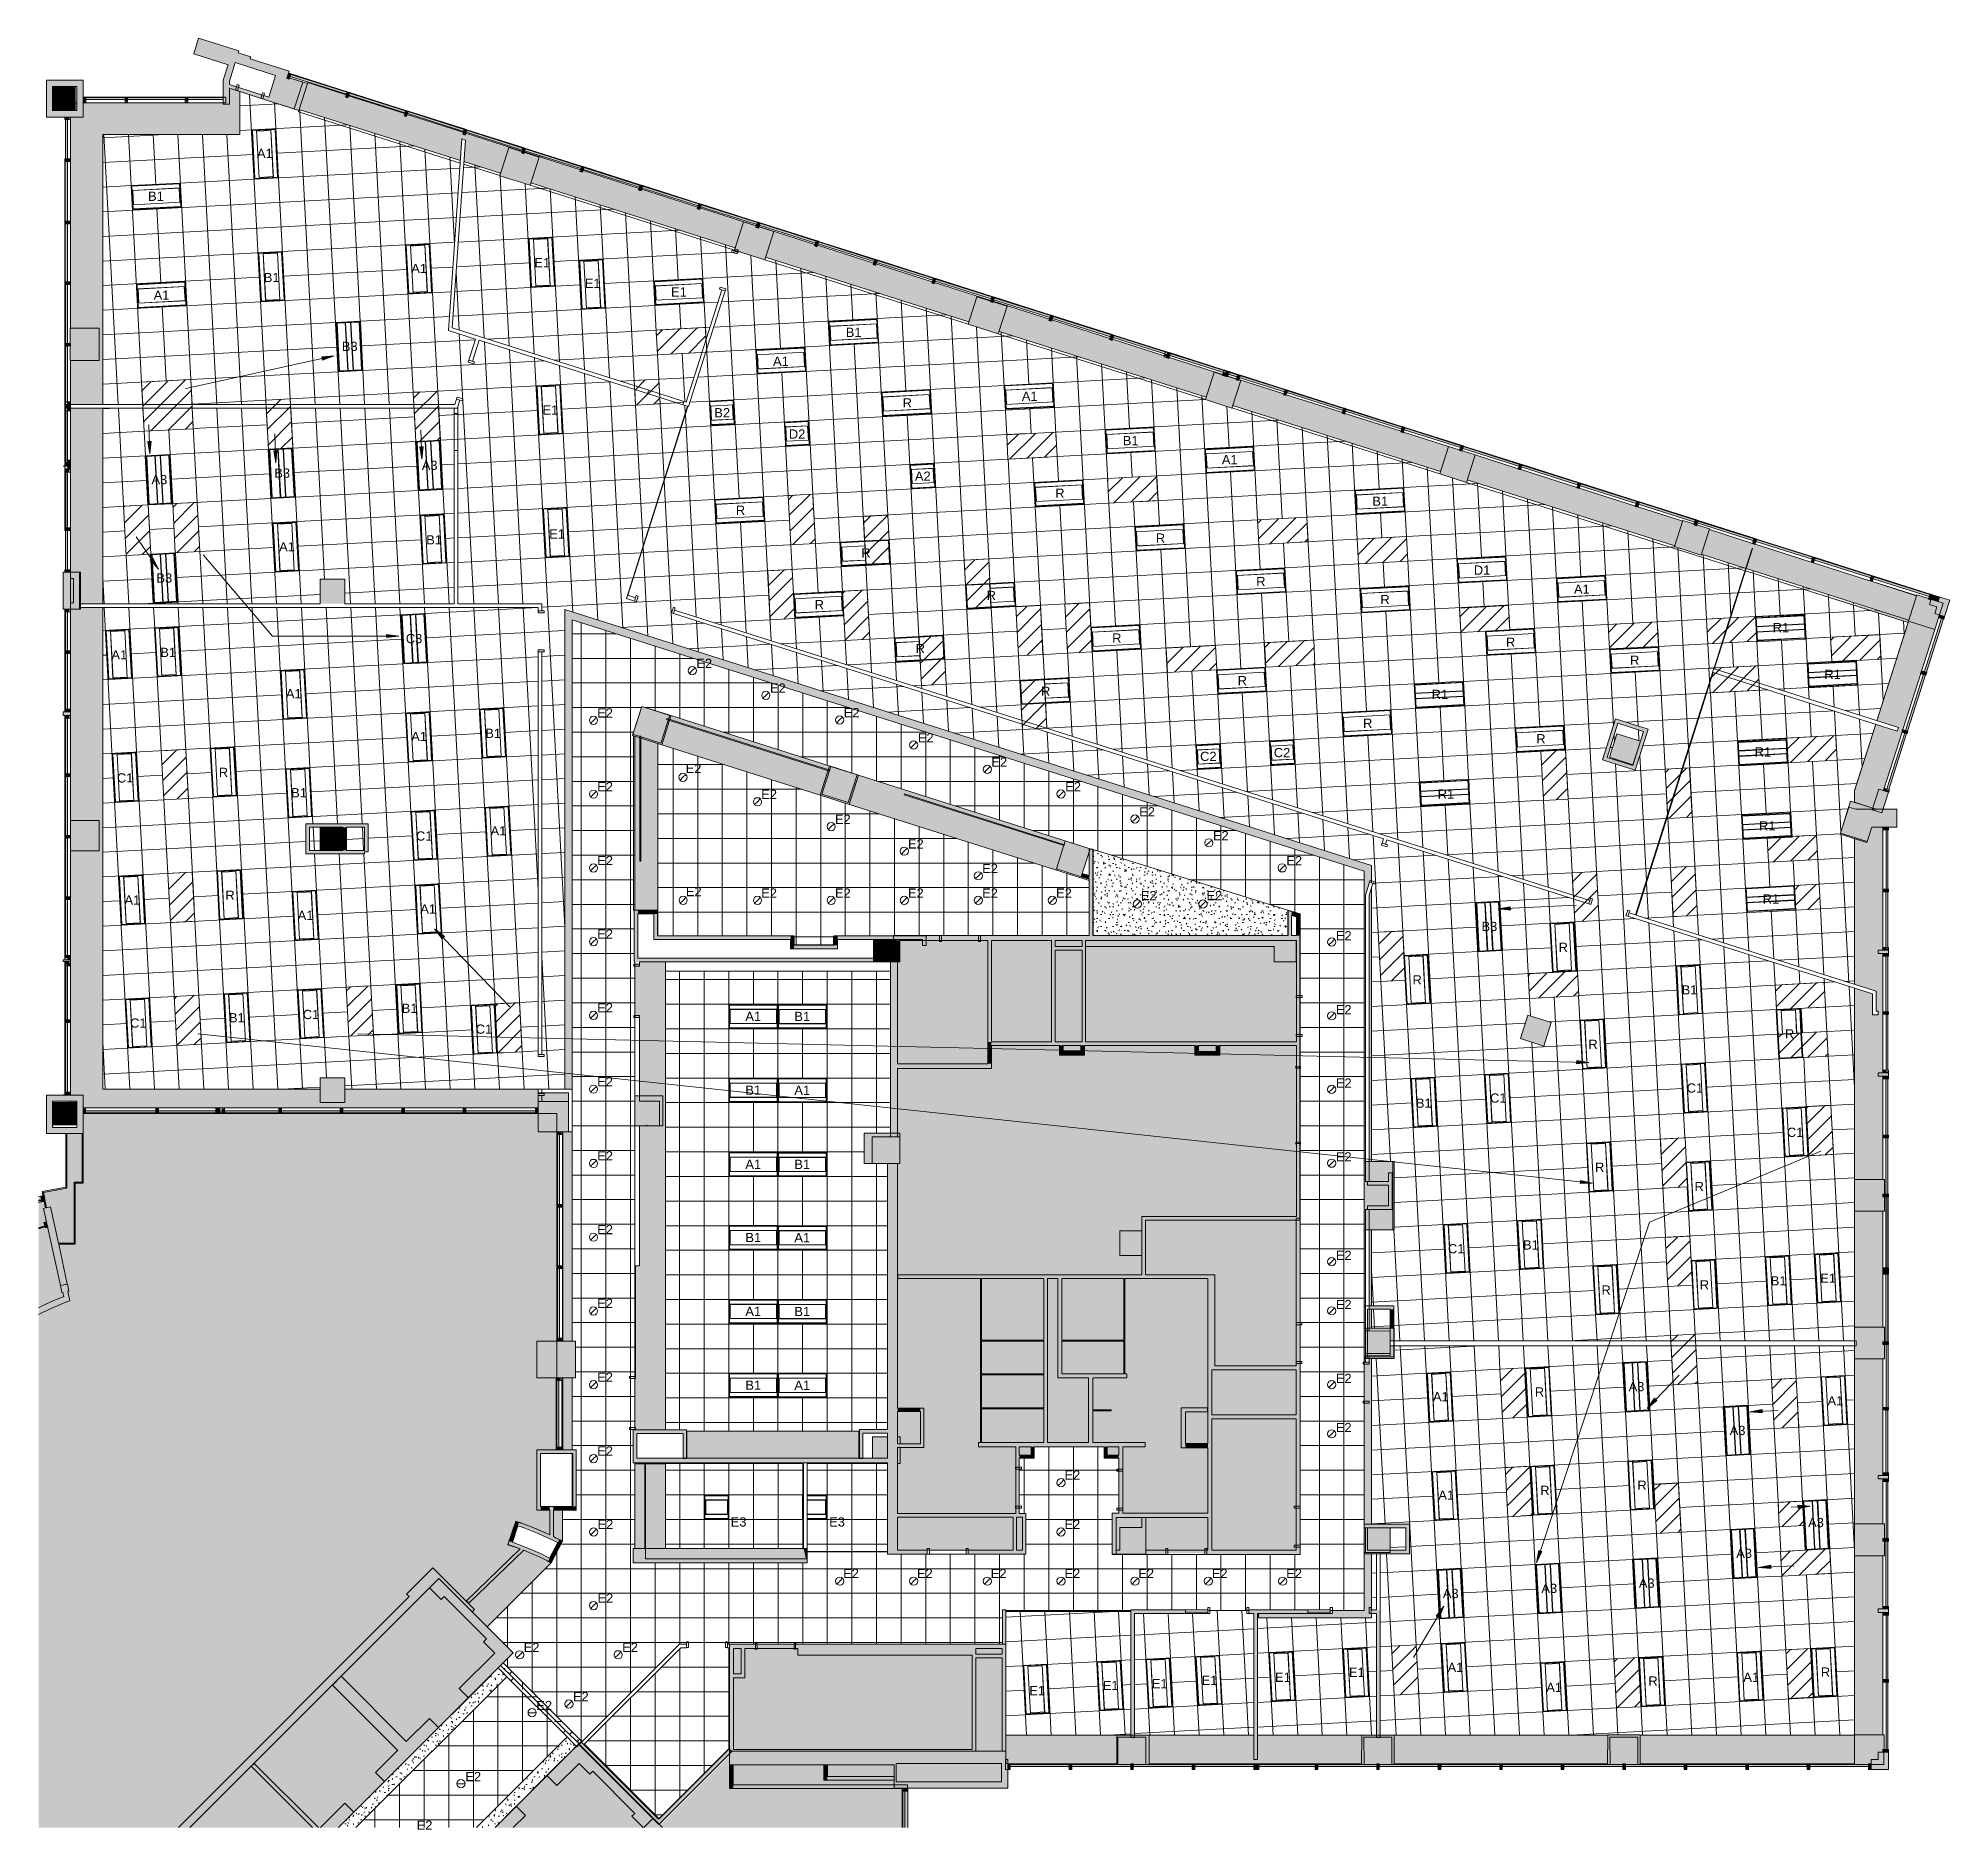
# Model space of a CAD drawing. Header units: inches. Extents: x 385 to 2249, y -1784 to -36.
import ezdxf

# ---------------------------------------------------------------- set-up
doc = ezdxf.new("R2010")
doc.units = ezdxf.units.IN
doc.header["$MEASUREMENT"] = 0
for name, color, linetype, lineweight in [('A-CLNG', 13, 'Continuous', 13), ('A-CLNG-PATT', 13, 'Continuous', 13), ('A-COLS', 52, 'Continuous', 13), ('A-DETL-GENF', 92, 'Continuous', 9), ('A-DETL-THIN', 151, 'Continuous', 9), ('A-DOOR', 31, 'Continuous', 13), ('A-DOOR-FRAM', 31, 'Continuous', 20), ('A-GLAZ', 151, 'Continuous', 13), ('A-GLAZ-CURT', 52, 'Continuous', 13), ('A-GLAZ-CWMG', 51, 'Continuous', 13), ('A-WALL', 113, 'Continuous', 13), ('A-WALL-PATT', 111, 'Continuous', 13), ('E-LITE-EQPM', 33, 'Continuous', 13), ('E-LITE-EQPM-IDEN', 33, 'Continuous', 9), ('G-ANNO-TEXT', 231, 'Continuous', 9), ('I-WALL', 2, 'Continuous', 13)]:
    doc.layers.add(name, color=color, linetype=linetype, lineweight=lineweight)
doc.styles.add('Arial', font='arial.ttf', dxfattribs={"height": 9})
pattern_1 = [(0, (0, 0), (15.36, 3.84), [1.267, -10.253, 1.267, -10.253, -61.44]), (0, (0, 0), (15.36, 3.84), [-23.04, 1.267, -21.773, 1.267, -10.253, -26.88]), (0, (0, 0), (15.36, 3.84), [-57.6, 1.267, -6.413, 1.267, -17.933]), (120, (5.76, 1.92), (-11.0055376, 11.38215), [1.267, -10.253, 1.267, -10.253, -61.44]), (120, (5.76, 1.92), (-11.0055376, 11.38215), [-23.04, 1.267, -21.773, 1.267, -10.253, -26.88]), (120, (5.76, 1.92), (-11.0055376, 11.38215), [-57.6, 1.267, -6.413, 1.267, -17.933]), (240, (7.68, 9.6), (-4.3544624, -15.22215), [1.267, -10.253, 1.267, -10.253, -61.44]), (240, (7.68, 9.6), (-4.3544624, -15.22215), [-23.04, 1.267, -21.773, 1.267, -10.253, -26.88]), (240, (7.68, 9.6), (-4.3544624, -15.22215), [-57.6, 1.267, -6.413, 1.267, -17.933])]
pattern_2 = [(45, (0, 0), (-8.012227, 8.012227), [])]

msp = doc.modelspace()

# ---------------------------------------------------------------- texts
at = {"layer": 'E-LITE-EQPM-IDEN', "char_height": 9, "attachment_point": 1, "style": 'Arial'}
for s, insert, width in [('A1', (597.9, -143.8), 18.786), ('B1', (491.7, -185.6), 18.786), ('A1', (748.4, -256.1), 18.786), ('E1', (868.5, -250.4), 18.786), ('B1', (604.6, -264.9), 18.786), ('E1', (917.7, -270.6), 18.786), ('E1', (1001.8, -279), 18.786), ('A1', (497.1, -282.1), 18.786), ('B3', (680.7, -332.1), 18.786), ('B1', (1172.3, -318.4), 18.786), ('A1', (1101.3, -346.6), 18.786), ('R', (1227.7, -387.1), 11.211), ('A1', (1344, -380.7), 18.786), ('E1', (876.4, -394.1), 18.786), ('B2', (1044, -396.8), 18.786), ('D2', (1116.7, -417.6), 19.695), ('B1', (1442.5, -424), 18.786), ('A1', (1539.1, -442.5), 18.786), ('A3', (495, -462), 18.786), ('B3', (614.8, -455.7), 18.786), ('A3', (758.7, -448.1), 18.786), ('A2', (1239.7, -458.7), 18.786), ('R', (1376.6, -475.3), 11.211), ('B1', (1685.9, -483.1), 18.786), ('R', (1065, -491.9), 11.211), ('B1', (763, -520.8), 18.786), ('E1', (883, -515.1), 18.786), ('R', (1474.7, -519.1), 11.211), ('A1', (619.5, -527.6), 18.786), ('R', (1187.4, -533.6), 11.211), ('B3', (499.8, -558), 18.786), ('D1', (1784.9, -550.3), 19.695), ('R', (1309.7, -575), 11.211), ('R', (1572.6, -561.4), 11.211), ('A1', (1882.6, -568.9), 18.786), ('R', (1141.9, -584), 11.211), ('R', (1693.8, -579), 11.211), ('R1', (2076.5, -606.4), 19.695), ('A1', (455.9, -633), 18.786), ('B1', (503.6, -630.6), 18.786), ('C3', (743.1, -617.1), 19.695), ('R', (1240.4, -626.8), 11.211), ('R', (1432.1, -616.6), 11.211), ('R', (1816.2, -620.6), 11.211), ('E2', (1026.5, -641.3), 18.786), ('R', (1937.3, -638.2), 11.211), ('R1', (2126.8, -652), 19.695), ('A1', (626.1, -670.8), 18.786), ('E2', (1098.3, -665.4), 18.786), ('R', (1362.7, -668.4), 11.211), ('R', (1554.5, -658.1), 11.211), ('E2', (929.8, -689.6), 18.786), ('E2', (1170.3, -689.4), 18.786), ('R1', (1743.8, -671.6), 19.695), ('R', (1676.8, -699.7), 11.211), ('A1', (748.4, -712.6), 18.786), ('B1', (820.6, -709.5), 18.786), ('E2', (1242.5, -713.9), 18.786), ('R', (1845.8, -714.8), 11.211), ('E2', (1016.1, -743.8), 18.786), ('E2', (1314.3, -737.6), 18.786), ('C2', (1517.9, -732), 19.695), ('C2', (1589.8, -728.3), 19.695), ('R1', (2058.9, -727.7), 19.695), ('C1', (461.3, -753), 19.695), ('R', (560.7, -747.6), 11.211), ('E2', (929.8, -761.6), 18.786), ('E2', (1386.3, -761.6), 18.786), ('B1', (631.3, -767.5), 18.786), ('E2', (1089.8, -769.1), 18.786), ('R1', (1749.7, -768.8), 19.695), ('E2', (1161.7, -793.4), 18.786), ('E2', (1458.4, -786.1), 18.786), ('R1', (2063.1, -799.8), 19.695), ('C1', (753, -809.7), 19.695), ('A1', (825.8, -804.7), 18.786), ('E2', (1232.9, -817.4), 18.786), ('E2', (1530.4, -809.3), 18.786), ('E2', (929.8, -833.6), 18.786), ('E2', (1602, -833.7), 18.786), ('E2', (1305.3, -841.4), 18.786), ('A1', (468.7, -872.1), 18.786), ('R', (567.1, -867.4), 11.211), ('E2', (1016.3, -863.9), 18.786), ('E2', (1089.8, -865.4), 18.786), ('E2', (1161.7, -865.4), 18.786), ('E2', (1232.9, -865.4), 18.786), ('E2', (1305.3, -865.4), 18.786), ('E2', (1377.4, -865.4), 18.786), ('E2', (1460.1, -867.8), 18.786), ('E2', (1524.1, -867.8), 18.786), ('R1', (2066.7, -871.1), 19.695), ('A1', (637.6, -887.1), 18.786), ('A1', (757.2, -880.8), 18.786), ('E2', (929.8, -905.3), 18.786), ('E2', (1650.3, -907), 18.786), ('B3', (1792.4, -897.9), 18.786), ('R', (1867.6, -918.3), 11.211), ('R', (1725.1, -950), 11.211), ('B1', (1987.6, -959.8), 18.786), ('B1', (570.6, -987), 18.786), ('C1', (642.6, -983.8), 19.695), ('B1', (739.1, -977.8), 18.786), ('E2', (929.8, -977.3), 18.786), ('A1', (1074.3, -985.6), 18.786), ('B1', (1122.1, -985.7), 18.786), ('E2', (1650.3, -979), 18.786), ('C1', (474.1, -992.2), 19.695), ('C1', (811.3, -998.1), 19.695), ('R', (2088.4, -1002.7), 11.211), ('R', (1896.7, -1012.9), 11.211), ('E2', (929.8, -1049.3), 18.786), ('B1', (1074.3, -1057.6), 18.786), ('A1', (1122.1, -1057.7), 18.786), ('E2', (1650.3, -1050.7), 18.786), ('C1', (1992.5, -1055.5), 19.695), ('B1', (1728.4, -1070.3), 18.786), ('C1', (1800.7, -1065.3), 19.695), ('C1', (2090.3, -1098.7), 19.695), ('E2', (929.8, -1121.7), 18.786), ('A1', (1074.3, -1129.9), 18.786), ('B1', (1122.1, -1130), 18.786), ('E2', (1650.3, -1122.7), 18.786), ('R', (1903.1, -1132.8), 11.211), ('R', (2000.2, -1151.6), 11.211), ('E2', (929.8, -1193.6), 18.786), ('B1', (1074.3, -1201.4), 18.786), ('A1', (1122.1, -1201.5), 18.786), ('B1', (1832.9, -1208.6), 18.786), ('E2', (1650.3, -1218.7), 18.786), ('C1', (1759.7, -1212.3), 19.695), ('R', (2005.3, -1247.5), 11.211), ('B1', (2074.6, -1243.6), 18.786), ('E1', (2122.9, -1241), 18.786), ('E2', (929.8, -1265.6), 18.786), ('E2', (1650.3, -1266.7), 18.786), ('R', (1909.4, -1252.6), 11.211), ('A1', (1074.3, -1273.4), 18.786), ('B1', (1122.1, -1273.5), 18.786), ('E2', (929.8, -1337.6), 18.786), ('E2', (1650.3, -1338.7), 18.786), ('B1', (1074.3, -1345.4), 18.786), ('A1', (1122.1, -1345.5), 18.786), ('A1', (1745, -1356.6), 18.786), ('R', (1844.4, -1352), 11.211), ('A3', (1935.9, -1346.8), 18.786), ('A1', (2129.9, -1360.7), 18.786), ('E2', (1650.3, -1386.7), 18.786), ('A3', (2034.5, -1389.6), 18.786), ('E2', (929.8, -1409.6), 18.786), ('E2', (1385.6, -1433.1), 18.786), ('A1', (1750.3, -1452.7), 18.786), ('R', (1849.7, -1448), 11.211), ('R', (1944.5, -1443), 11.211), ('E2', (930.1, -1481.2), 18.786), ('E3', (1060, -1478.8), 18.786), ('E3', (1156.1, -1478.8), 18.786), ('E2', (1385.6, -1481.1), 18.786), ('A3', (2111, -1479.4), 18.786), ('A3', (2040.9, -1509.4), 18.786), ('E2', (1169.7, -1529.1), 18.786), ('E2', (1241.7, -1529.1), 18.786), ('E2', (1313.7, -1529.1), 18.786), ('E2', (1385.6, -1529.1), 18.786), ('E2', (1457.6, -1529.1), 18.786), ('E2', (1529.3, -1529.1), 18.786), ('E2', (1601.8, -1529.1), 18.786), ('A3', (1850.8, -1543.6), 18.786), ('A3', (1945.9, -1538.5), 18.786), ('E2', (930.1, -1553.1), 18.786), ('A3', (1754.7, -1548.6), 18.786), ('E2', (858.1, -1601.2), 18.786), ('E2', (954.1, -1601.1), 18.786), ('A1', (1759.3, -1620.7), 18.786), ('E1', (1423, -1638.4), 18.786), ('E1', (1470.8, -1636.6), 18.786), ('E1', (1519.4, -1633.3), 18.786), ('E1', (1591, -1630.3), 18.786), ('E1', (1663.1, -1625.5), 18.786), ('A1', (1855.6, -1640.2), 18.786), ('R', (1955.2, -1634), 11.211), ('A1', (2047.8, -1630.3), 18.786), ('R', (2123.4, -1625.3), 11.211), ('E2', (870.4, -1657.9), 18.786), ('E2', (906.1, -1649.2), 18.786), ('E1', (1351.3, -1643.4), 18.786), ('E2', (801.1, -1727.2), 18.786), ('E2', (753.7, -1774.6), 18.786)]:
    msp.add_mtext(s, dxfattribs=dict(at, insert=insert, width=width))

# ---------------------------------------------------------------- blocks, each defined once
blk = doc.blocks.new('System Panel - Glazed 2-5030408-Level 5 REFLECTED CEILING')
at = {"layer": 'A-GLAZ-CURT', "lineweight": 9}
blk.add_hatch(color=7, dxfattribs=at).paths.add_polyline_path([(-9.5, 0.2), (26.1, 0.2), (26.1, 2.2), (-9.5, 2.2)], flags=0)
at = {"layer": 'A-GLAZ-CURT', "color": 8, "lineweight": 20}
for p, q in [((-9.5, 2.2), (26.1, 2.2)), ((26.1, 0.2), (-9.5, 0.2)), ((26.1, 2.2), (26.1, 0.2))]:
    blk.add_line(p, q, dxfattribs=at)
blk = doc.blocks.new('Rectangular Mullion - 2_5_ x 5_ rectangular-5019916-Level 5 REFLECTED CEILING')
at = {"layer": 'A-GLAZ-CWMG', "lineweight": 9}
blk.add_hatch(color=7, dxfattribs=at).paths.add_polyline_path([(-2.5, -2.25), (-2.5, 2.75), (0, 2.75), (0, -2.75), (-2.5, -2.75)], flags=0)
at = {"layer": 'A-GLAZ-CWMG', "color": 8, "lineweight": 20}
for p, q in [((0, 2.75), (-2.5, 2.75)), ((-2.5, 2.75), (-2.5, -2.75)), ((0, -2.75), (0, 2.75)), ((-2.5, -2.75), (0, -2.75))]:
    blk.add_line(p, q, dxfattribs=at)
blk = doc.blocks.new('Walls 10 - Walls 10-5024447-Level 5 REFLECTED CEILING')
at = {"layer": 'A-WALL', "lineweight": 9}
h = blk.add_hatch(color=7, dxfattribs=at)
h.paths.add_polyline_path([(1226.7, -1742.9), (1330.2, -1742.9), (1330.2, -1718.9), (1328.5, -1718.9), (1328.5, -1602.4), (1123.3, -1602.4), (1123.3, -1606.9), (1125.5, -1606.9), (1125.5, -1613.4), (1295.5, -1613.4), (1295.5, -1705.4), (1062.6, -1705.4), (1062.6, -1635.4), (1073.9, -1635.4), (1073.9, -1606.9), (1084.3, -1606.9), (1084.3, -1602.4), (1058.9, -1602.4), (1058.9, -1705.1), (1061.2, -1707.4), (1058.9, -1709.8), (1058.9, -1720.4), (1219.5, -1720.4), (1219.5, -1739.8), (1220.5, -1739.8), (1219.5, -1742.9), (1221.5, -1742.9)], flags=0)
h.paths.add_polyline_path([(1324.2, -1736.9), (1221.5, -1736.9), (1221.5, -1718.9), (1324.2, -1718.9), (1324.2, -1719.4)], flags=0)
h.paths.add_polyline_path([(1324.7, -1706.9), (1299.2, -1706.9), (1299.2, -1615.9), (1324.7, -1615.9), (1324.7, -1706.3)], flags=0)
h.paths.add_polyline_path([(1062.6, -1631.6), (1062.6, -1606.9), (1070.1, -1606.9), (1070.1, -1631.6)], flags=0)
h.paths.add_polyline_path([(1299.2, -1612.2), (1299.2, -1606.9), (1324.7, -1606.9), (1324.7, -1612.2), (1316.9, -1612.2)], flags=0)
at = {"layer": 'A-WALL', "color": 8, "lineweight": 20}
for p, q in [((1058.9, -1720.4), (1058.9, -1602.4)), ((1058.9, -1602.4), (1084.3, -1602.4)), ((1084.3, -1602.4), (1084.3, -1606.9)), ((1123.3, -1606.9), (1123.3, -1602.4)), ((1123.3, -1602.4), (1125.1, -1602.4)), ((1125.1, -1602.4), (1328.5, -1602.4)), ((1328.5, -1602.4), (1328.5, -1718.9)), ((1070.1, -1606.9), (1062.6, -1606.9)), ((1062.6, -1606.9), (1062.6, -1631.6)), ((1070.1, -1631.6), (1070.1, -1606.9)), ((1084.3, -1606.9), (1073.9, -1606.9)), ((1073.9, -1606.9), (1073.9, -1635.4)), ((1125.5, -1606.9), (1123.3, -1606.9)), ((1125.5, -1613.4), (1125.5, -1606.9)), ((1295.5, -1613.4), (1125.5, -1613.4)), ((1295.5, -1705.4), (1295.5, -1613.4)), ((1324.7, -1606.9), (1299.2, -1606.9)), ((1299.2, -1606.9), (1299.2, -1612.2)), ((1299.2, -1612.2), (1324.7, -1612.2)), ((1324.7, -1615.9), (1299.2, -1615.9)), ((1299.2, -1615.9), (1299.2, -1706.9)), ((1324.7, -1612.2), (1324.7, -1606.9)), ((1324.7, -1706.9), (1324.7, -1615.9)), ((1062.6, -1631.6), (1070.1, -1631.6)), ((1073.9, -1635.4), (1062.6, -1635.4)), ((1062.6, -1635.4), (1062.6, -1705.4)), ((1062.6, -1705.4), (1295.5, -1705.4)), ((1299.2, -1706.9), (1324.7, -1706.9)), ((1062.6, -1720.4), (1058.9, -1720.4)), ((1219.5, -1720.4), (1062.6, -1720.4)), ((1219.5, -1742.9), (1219.5, -1720.4)), ((1324.2, -1718.9), (1221.5, -1718.9)), ((1221.5, -1718.9), (1221.5, -1736.9)), ((1324.2, -1736.9), (1324.2, -1718.9)), ((1328.5, -1718.9), (1330.2, -1718.9)), ((1330.2, -1718.9), (1330.2, -1742.9)), ((1330.2, -1742.9), (1219.5, -1742.9)), ((1221.5, -1736.9), (1324.2, -1736.9))]:
    blk.add_line(p, q, dxfattribs=at)
at = {"layer": 'A-WALL', "lineweight": 9}
for p, q in [((1123.3, -1602.4), (1084.3, -1602.4)), ((1084.3, -1606.9), (1123.3, -1606.9))]:
    blk.add_line(p, q, dxfattribs=at)
blk = doc.blocks.new('System Panel - Glazed 2-5104149-Level 5 REFLECTED CEILING')
at = {"layer": 'A-GLAZ-CURT', "lineweight": 9}
blk.add_hatch(color=7, dxfattribs=at).paths.add_polyline_path([(-14.5, 0.2), (28.7, 0.2), (28.7, 2.2), (-28.8, 2.2), (-28.8, 0.2)], flags=0)
at = {"layer": 'A-GLAZ-CURT', "color": 8, "lineweight": 20}
for p, q in [((-28.8, 0.2), (-28.8, 2.2)), ((-28.8, 2.2), (28.7, 2.2)), ((28.7, 0.2), (-28.8, 0.2)), ((28.7, 2.2), (28.7, 0.2))]:
    blk.add_line(p, q, dxfattribs=at)
blk = doc.blocks.new('Rectangular Mullion - 2_5_ x 5_ rectangular-5104493-Level 5 REFLECTED CEILING')
at = {"layer": 'A-GLAZ-CWMG', "lineweight": 9}
blk.add_hatch(color=7, dxfattribs=at).paths.add_polyline_path([(0, 2.75), (0, -2.75), (-2.5, -2.75), (-2.5, 2.75)], flags=0)
at = {"layer": 'A-GLAZ-CWMG', "color": 8, "lineweight": 20}
for p, q in [((0, 2.75), (-2.5, 2.75)), ((-2.5, 2.75), (-2.5, -2.75)), ((0, -2.75), (0, 2.75)), ((-2.5, -2.75), (0, -2.75))]:
    blk.add_line(p, q, dxfattribs=at)
blk = doc.blocks.new('Rectangular Mullion - 2_5_ x 5_ rectangular-5103979-Level 5 REFLECTED CEILING')
at = {"layer": 'A-GLAZ-CWMG', "lineweight": 9}
blk.add_hatch(color=7, dxfattribs=at).paths.add_polyline_path([(0, 2.75), (-2.5, 2.75), (-2.5, -2.75), (0, -2.75)], flags=0)
at = {"layer": 'A-GLAZ-CWMG', "color": 8, "lineweight": 20}
for p, q in [((-2.5, 2.75), (0, 2.75)), ((-2.5, -2.75), (-2.5, 2.75)), ((0, 2.75), (0, -2.75)), ((0, -2.75), (-2.5, -2.75))]:
    blk.add_line(p, q, dxfattribs=at)
blk = doc.blocks.new('System Panel - Glazed 2-5105823-Level 5 REFLECTED CEILING')
at = {"layer": 'A-GLAZ-CURT', "lineweight": 9}
blk.add_hatch(color=7, dxfattribs=at).paths.add_polyline_path([(16.3, 0.2), (28.7, 0.2), (28.7, 2.2), (-28.7, 2.2), (-28.7, 0.2), (15.2, 0.2)], flags=0)
at = {"layer": 'A-GLAZ-CURT', "color": 8, "lineweight": 20}
for p, q in [((-28.7, 0.2), (-28.7, 2.2)), ((-28.7, 2.2), (28.7, 2.2)), ((28.7, 0.2), (-28.7, 0.2)), ((28.7, 2.2), (28.7, 0.2))]:
    blk.add_line(p, q, dxfattribs=at)
blk = doc.blocks.new('System Panel - Glazed 2-5232122-Level 5 REFLECTED CEILING')
at = {"layer": 'A-GLAZ-CURT', "lineweight": 9}
blk.add_hatch(color=7, dxfattribs=at).paths.add_polyline_path([(-15.3, 0.2), (27.5, 0.2), (27.5, 2.2), (-27.5, 2.2), (-27.5, 0.2)], flags=0)
at = {"layer": 'A-GLAZ-CURT', "color": 8, "lineweight": 20}
for p, q in [((-27.5, 0.2), (-27.5, 2.2)), ((-27.5, 2.2), (27.5, 2.2)), ((27.5, 0.2), (-27.5, 0.2)), ((27.5, 2.2), (27.5, 0.2))]:
    blk.add_line(p, q, dxfattribs=at)
blk = doc.blocks.new('System Panel - Glazed 2-5104046-Level 5 REFLECTED CEILING')
at = {"layer": 'A-GLAZ-CURT', "lineweight": 9}
blk.add_hatch(color=7, dxfattribs=at).paths.add_polyline_path([(14.9, 0.2), (28.6, 0.2), (28.6, 2.2), (-28.6, 2.2), (-28.6, 0.2), (14.9, 0.2)], flags=0)
at = {"layer": 'A-GLAZ-CURT', "color": 8, "lineweight": 20}
for p, q in [((-28.6, 0.2), (-28.6, 2.2)), ((-28.6, 2.2), (28.6, 2.2)), ((28.6, 0.2), (-28.6, 0.2)), ((28.6, 2.2), (28.6, 0.2))]:
    blk.add_line(p, q, dxfattribs=at)
blk = doc.blocks.new('System Panel - Glazed 2-5105010-Level 5 REFLECTED CEILING')
at = {"layer": 'A-GLAZ-CURT', "lineweight": 9}
blk.add_hatch(color=7, dxfattribs=at).paths.add_polyline_path([(33, 2.2), (-33, 2.2), (-33, 0.3), (33, 0.3), (33, 2.1)], flags=0)
at = {"layer": 'A-GLAZ-CURT', "color": 8, "lineweight": 20}
for p, q in [((-33, 0.3), (-33, 2.2)), ((-33, 2.2), (33, 2.2)), ((33, 0.3), (-33, 0.3)), ((33, 2.2), (33, 0.3))]:
    blk.add_line(p, q, dxfattribs=at)
blk = doc.blocks.new('System Panel - Glazed 2-5375402-Level 5 REFLECTED CEILING')
at = {"layer": 'A-GLAZ-CURT', "lineweight": 9}
blk.add_hatch(color=7, dxfattribs=at).paths.add_polyline_path([(31.4, 2.1), (31.4, 2.2), (-31.4, 2.2), (-31.4, 0.3), (31.4, 0.3)], flags=0)
at = {"layer": 'A-GLAZ-CURT', "color": 8, "lineweight": 20}
for p, q in [((-31.4, 0.3), (-31.4, 2.2)), ((-31.4, 2.2), (31.4, 2.2)), ((31.4, 0.3), (-31.4, 0.3)), ((31.4, 2.2), (31.4, 0.3))]:
    blk.add_line(p, q, dxfattribs=at)
blk = doc.blocks.new('System Panel - Glazed 2-5375404-Level 5 REFLECTED CEILING')
at = {"layer": 'A-GLAZ-CURT', "lineweight": 9}
blk.add_hatch(color=7, dxfattribs=at).paths.add_polyline_path([(31.8, 2.1), (31.8, 2.2), (-31.8, 2.2), (-31.8, 0.2), (31.8, 0.2)], flags=0)
at = {"layer": 'A-GLAZ-CURT', "color": 8, "lineweight": 20}
for p, q in [((-31.8, 0.2), (-31.8, 2.2)), ((-31.8, 2.2), (31.8, 2.2)), ((31.8, 0.2), (-31.8, 0.2)), ((31.8, 2.2), (31.8, 0.2))]:
    blk.add_line(p, q, dxfattribs=at)
blk = doc.blocks.new('System Panel - Glazed 2-5375664-Level 5 REFLECTED CEILING')
at = {"layer": 'A-GLAZ-CURT', "lineweight": 9}
blk.add_hatch(color=7, dxfattribs=at).paths.add_polyline_path([(27.9, 2.2), (-27.9, 2.2), (-27.9, 0.3), (27.9, 0.3), (27.9, 2.1)], flags=0)
at = {"layer": 'A-GLAZ-CURT', "color": 8, "lineweight": 20}
for p, q in [((-27.9, 0.3), (-27.9, 2.2)), ((-27.9, 2.2), (27.9, 2.2)), ((27.9, 0.3), (-27.9, 0.3)), ((27.9, 2.2), (27.9, 0.3))]:
    blk.add_line(p, q, dxfattribs=at)
blk = doc.blocks.new('System Panel - Glazed 2-5375666-Level 5 REFLECTED CEILING')
at = {"layer": 'A-GLAZ-CURT', "lineweight": 9}
blk.add_hatch(color=7, dxfattribs=at).paths.add_polyline_path([(30.6, 2.1), (30.6, 2.2), (-30.6, 2.2), (-30.6, 0.2), (30.6, 0.2)], flags=0)
at = {"layer": 'A-GLAZ-CURT', "color": 8, "lineweight": 20}
for p, q in [((-30.6, 0.2), (-30.6, 2.2)), ((-30.6, 2.2), (30.6, 2.2)), ((30.6, 0.2), (-30.6, 0.2)), ((30.6, 2.2), (30.6, 0.2))]:
    blk.add_line(p, q, dxfattribs=at)
blk = doc.blocks.new('System Panel - Glazed 2-5104492-Level 5 REFLECTED CEILING')
at = {"layer": 'A-GLAZ-CURT', "lineweight": 9}
blk.add_hatch(color=7, dxfattribs=at).paths.add_polyline_path([(30.7, 2.1), (30.7, 2.3), (-30.8, 2.3), (-30.8, 0.3), (30.7, 0.3)], flags=0)
at = {"layer": 'A-GLAZ-CURT', "color": 8, "lineweight": 20}
for p, q in [((-30.8, 0.3), (-30.8, 2.3)), ((-30.8, 2.3), (30.7, 2.3)), ((30.7, 0.3), (-30.8, 0.3)), ((30.7, 2.3), (30.7, 0.3))]:
    blk.add_line(p, q, dxfattribs=at)
blk = doc.blocks.new('System Panel - Glazed 2-5439381-Level 5 REFLECTED CEILING')
at = {"layer": 'A-GLAZ-CURT', "color": 8, "lineweight": 20}
for p, q in [((-33, 0.25), (-33, 2.25)), ((-33, 2.25), (33, 2.25)), ((33, 0.25), (-33, 0.25)), ((33, 2.25), (33, 0.25))]:
    blk.add_line(p, q, dxfattribs=at)
blk = doc.blocks.new('System Panel - Glazed 2-5104264-Level 5 REFLECTED CEILING')
at = {"layer": 'A-GLAZ-CURT', "color": 8, "lineweight": 20}
for p, q in [((-34.75, 0.25), (-34.75, 2.25)), ((-34.75, 2.25), (34.75, 2.25)), ((34.75, 0.25), (-34.75, 0.25)), ((34.75, 2.25), (34.75, 0.25))]:
    blk.add_line(p, q, dxfattribs=at)
blk = doc.blocks.new('Rectangular Mullion - 2_5_ x 5_ rectangular-5103978-Level 5 REFLECTED CEILING')
at = {"layer": 'A-GLAZ-CWMG', "lineweight": 9}
blk.add_hatch(color=7, dxfattribs=at).paths.add_polyline_path([(0, -2.1), (0, -2.8), (-2.5, -2.8), (-2.5, -2.3), (-1.5, -2.3), (-1.5, -0.3), (-2.5, -0.3), (-2.5, 2.7), (0, 2.7), (0, -0.3)], flags=0)
at = {"layer": 'A-GLAZ-CWMG', "color": 8, "lineweight": 20}
for p, q in [((0, 2.7), (-2.5, 2.7)), ((-2.5, 2.7), (-2.5, -2.8)), ((0, -2.8), (0, 2.7)), ((-2.5, -2.8), (0, -2.8))]:
    blk.add_line(p, q, dxfattribs=at)
blk = doc.blocks.new('System Panel - Glazed 2-5104198-Level 5 REFLECTED CEILING')
at = {"layer": 'A-GLAZ-CURT', "lineweight": 9}
blk.add_hatch(color=7, dxfattribs=at).paths.add_polyline_path([(27.5, 2.1), (27.5, 2.2), (-27.5, 2.2), (-27.5, 0.2), (27.5, 0.2)], flags=0)
at = {"layer": 'A-GLAZ-CURT', "color": 8, "lineweight": 20}
for p, q in [((-27.5, 0.2), (-27.5, 2.2)), ((-27.5, 2.2), (27.5, 2.2)), ((27.5, 0.2), (-27.5, 0.2)), ((27.5, 2.2), (27.5, 0.2))]:
    blk.add_line(p, q, dxfattribs=at)
blk = doc.blocks.new('System Panel - Glazed 2-5376062-Level 5 REFLECTED CEILING')
at = {"layer": 'A-GLAZ-CURT', "lineweight": 9}
blk.add_hatch(color=7, dxfattribs=at).paths.add_polyline_path([(27.5, 0.2), (27.5, 2.2), (-27.5, 2.2), (-27.5, 0.2)], flags=0)
at = {"layer": 'A-GLAZ-CURT', "color": 8, "lineweight": 20}
for p, q in [((-27.5, 0.2), (-27.5, 2.2)), ((-27.5, 2.2), (27.5, 2.2)), ((27.5, 0.2), (-27.5, 0.2)), ((27.5, 2.2), (27.5, 0.2))]:
    blk.add_line(p, q, dxfattribs=at)
blk = doc.blocks.new('System Panel - Glazed 2-5376064-Level 5 REFLECTED CEILING')
at = {"layer": 'A-GLAZ-CURT', "lineweight": 9}
blk.add_hatch(color=7, dxfattribs=at).paths.add_polyline_path([(27.2, 2.1), (27.2, 2.2), (-27.2, 2.2), (-27.2, 0.3), (27.2, 0.3)], flags=0)
at = {"layer": 'A-GLAZ-CURT', "color": 8, "lineweight": 20}
for p, q in [((-27.2, 0.3), (-27.2, 2.2)), ((-27.2, 2.2), (27.2, 2.2)), ((27.2, 0.3), (-27.2, 0.3)), ((27.2, 2.2), (27.2, 0.3))]:
    blk.add_line(p, q, dxfattribs=at)
blk = doc.blocks.new('System Panel - Glazed 2-5376243-Level 5 REFLECTED CEILING')
at = {"layer": 'A-GLAZ-CURT', "lineweight": 9}
blk.add_hatch(color=7, dxfattribs=at).paths.add_polyline_path([(27.1, 2.1), (27.1, 2.2), (-27.1, 2.2), (-27.1, 0.2), (27.1, 0.2)], flags=0)
at = {"layer": 'A-GLAZ-CURT', "color": 8, "lineweight": 20}
for p, q in [((-27.1, 0.2), (-27.1, 2.2)), ((-27.1, 2.2), (27.1, 2.2)), ((27.1, 0.2), (-27.1, 0.2)), ((27.1, 2.2), (27.1, 0.2))]:
    blk.add_line(p, q, dxfattribs=at)
blk = doc.blocks.new('System Panel - Glazed 2-5105321-Level 5 REFLECTED CEILING')
at = {"layer": 'A-GLAZ-CURT', "lineweight": 9}
blk.add_hatch(color=7, dxfattribs=at).paths.add_polyline_path([(29, 2.2), (-29, 2.2), (-29, 0.3), (29, 0.3), (29, 2.1)], flags=0)
at = {"layer": 'A-GLAZ-CURT', "color": 8, "lineweight": 20}
for p, q in [((-29, 0.3), (-29, 2.2)), ((-29, 2.2), (29, 2.2)), ((29, 0.3), (-29, 0.3)), ((29, 2.2), (29, 0.3))]:
    blk.add_line(p, q, dxfattribs=at)
blk = doc.blocks.new('Walls 14 - Walls 14-5031425-Level 5 REFLECTED CEILING')
at = {"layer": 'A-WALL', "lineweight": 9}
blk.add_hatch(color=7, dxfattribs=at).paths.add_polyline_path([(2197.4, -805.6), (2197.4, -788.1), (2184.2, -788.1), (2180.4, -790.9), (2173.5, -788.7), (2173.7, -788.1), (2157.6, -788.1), (2157.4, -789.4), (2174.7, -795.1), (2171.6, -805.6), (2188.8, -805.6)], flags=0)
at = {"layer": 'A-WALL', "color": 8, "lineweight": 20}
for p, q in [((2157.6, -788.1), (2157.6, -788.1)), ((2157.6, -788.1), (2184.2, -788.1)), ((2184.2, -788.1), (2197.4, -788.1)), ((2197.4, -788.1), (2197.4, -805.6)), ((2197.4, -805.6), (2173.2, -805.6))]:
    blk.add_line(p, q, dxfattribs=at)
blk = doc.blocks.new('System Panel - Glazed 2-5105454-Level 5 REFLECTED CEILING')
at = {"layer": 'A-GLAZ-CURT', "lineweight": 9}
blk.add_hatch(color=7, dxfattribs=at).paths.add_polyline_path([(28.7, 2.2), (-28.7, 2.2), (-28.7, 0.2), (28.7, 0.2), (28.7, 1.2)], flags=0)
at = {"layer": 'A-GLAZ-CURT', "color": 8, "lineweight": 20}
for p, q in [((-28.7, 0.2), (-28.7, 2.2)), ((-28.7, 2.2), (28.7, 2.2)), ((28.7, 0.2), (-28.7, 0.2)), ((28.7, 2.2), (28.7, 0.2))]:
    blk.add_line(p, q, dxfattribs=at)
blk = doc.blocks.new('System Panel - Glazed 2-5105603-Level 5 REFLECTED CEILING')
at = {"layer": 'A-GLAZ-CURT', "lineweight": 9}
blk.add_hatch(color=7, dxfattribs=at).paths.add_polyline_path([(28.8, 2.2), (-28.8, 2.2), (-28.8, 0.2), (28.8, 0.2), (28.8, 2.1)], flags=0)
at = {"layer": 'A-GLAZ-CURT', "color": 8, "lineweight": 20}
for p, q in [((-28.8, 0.2), (-28.8, 2.2)), ((-28.8, 2.2), (28.8, 2.2)), ((28.8, 0.2), (-28.8, 0.2)), ((28.8, 2.2), (28.8, 0.2))]:
    blk.add_line(p, q, dxfattribs=at)
blk = doc.blocks.new('System Panel - Glazed 2-5131211-Level 5 REFLECTED CEILING')
at = {"layer": 'A-GLAZ-CURT', "lineweight": 9}
blk.add_hatch(color=7, dxfattribs=at).paths.add_polyline_path([(28.7, 2.3), (-28.7, 2.3), (-28.7, 0.3), (28.7, 0.3)], flags=0)
at = {"layer": 'A-GLAZ-CURT', "color": 8, "lineweight": 20}
for p, q in [((-28.7, 0.3), (-28.7, 2.3)), ((-28.7, 2.3), (28.7, 2.3)), ((28.7, 0.3), (-28.7, 0.3)), ((28.7, 2.3), (28.7, 0.3))]:
    blk.add_line(p, q, dxfattribs=at)
blk = doc.blocks.new('System Panel - Glazed 2-5026264-Level 5 REFLECTED CEILING')
at = {"layer": 'A-GLAZ-CURT', "lineweight": 9}
blk.add_hatch(color=7, dxfattribs=at).paths.add_polyline_path([(28.7, 0.2), (28.7, 2.2), (-28.8, 2.2), (-28.8, 0.2), (22.8, 0.2)], flags=0)
at = {"layer": 'A-GLAZ-CURT', "color": 8, "lineweight": 20}
for p, q in [((-28.8, 2.2), (28.7, 2.2)), ((-28.8, 0.2), (-28.8, 2.2)), ((28.7, 0.2), (-28.8, 0.2)), ((28.7, 2.2), (28.7, 0.2))]:
    blk.add_line(p, q, dxfattribs=at)
blk = doc.blocks.new('Rectangular Mullion - 2_5_ x 5_ rectangular-5019623-Level 5 REFLECTED CEILING')
at = {"layer": 'A-GLAZ-CWMG', "lineweight": 9}
blk.add_hatch(color=7, dxfattribs=at).paths.add_polyline_path([(0, 1.8), (0, -2.8), (-2.5, -2.8), (-2.5, 1.8), (-1.1, 1.8)], flags=0)
at = {"layer": 'A-GLAZ-CWMG', "color": 8, "lineweight": 20}
for p, q in [((0, 2.7), (-2.5, 2.7)), ((-2.5, 2.7), (-2.5, -2.8)), ((0, -2.8), (0, 2.7)), ((-2.5, -2.8), (0, -2.8))]:
    blk.add_line(p, q, dxfattribs=at)
blk = doc.blocks.new('Rectangular Mullion - 2_5_ x 5_ rectangular-5019624-Level 5 REFLECTED CEILING')
at = {"layer": 'A-GLAZ-CWMG', "lineweight": 9}
blk.add_hatch(color=7, dxfattribs=at).paths.add_polyline_path([(-2.5, 2.7), (-2.5, -2.8), (0, -2.8), (0, 2.7), (-1.6, 2.7)], flags=0)
at = {"layer": 'A-GLAZ-CWMG', "color": 8, "lineweight": 20}
for p, q in [((-2.5, 2.7), (0, 2.7)), ((-2.5, -2.8), (-2.5, 2.7)), ((0, 2.7), (0, -2.8)), ((0, -2.8), (-2.5, -2.8))]:
    blk.add_line(p, q, dxfattribs=at)
blk = doc.blocks.new('System Panel - Glazed 2-5033996-Level 5 REFLECTED CEILING')
at = {"layer": 'A-GLAZ-CURT', "lineweight": 9}
blk.add_hatch(color=7, dxfattribs=at).paths.add_polyline_path([(28.8, 0.3), (28.7, 2.3), (-28.8, 2.3), (-28.8, 0.3), (28.7, 0.3)], flags=0)
at = {"layer": 'A-GLAZ-CURT', "color": 8, "lineweight": 20}
for p, q in [((-28.8, 0.3), (-28.8, 2.3)), ((-28.8, 2.3), (28.8, 2.3)), ((28.8, 0.3), (-28.8, 0.3)), ((28.8, 2.3), (28.8, 0.3))]:
    blk.add_line(p, q, dxfattribs=at)
blk = doc.blocks.new('System Panel - Glazed 2-5034117-Level 5 REFLECTED CEILING')
at = {"layer": 'A-GLAZ-CURT', "lineweight": 9}
blk.add_hatch(color=7, dxfattribs=at).paths.add_polyline_path([(28.7, 0.2), (28.7, 2.2), (-28.7, 2.2), (-28.7, 0.2), (27.8, 0.2)], flags=0)
at = {"layer": 'A-GLAZ-CURT', "color": 8, "lineweight": 20}
for p, q in [((-28.7, 0.2), (-28.7, 2.2)), ((-28.7, 2.2), (28.7, 2.2)), ((28.7, 0.2), (-28.7, 0.2)), ((28.7, 2.2), (28.7, 0.2))]:
    blk.add_line(p, q, dxfattribs=at)
blk = doc.blocks.new('System Panel - Glazed 2-5034681-Level 5 REFLECTED CEILING')
at = {"layer": 'A-GLAZ-CURT', "lineweight": 9}
blk.add_hatch(color=7, dxfattribs=at).paths.add_polyline_path([(28.7, 0.2), (28.7, 2.2), (-28.7, 2.2), (-28.7, 0.2), (27.8, 0.2)], flags=0)
at = {"layer": 'A-GLAZ-CURT', "color": 8, "lineweight": 20}
for p, q in [((-28.7, 0.2), (-28.7, 2.2)), ((-28.7, 2.2), (28.7, 2.2)), ((28.7, 0.2), (-28.7, 0.2)), ((28.7, 2.2), (28.7, 0.2))]:
    blk.add_line(p, q, dxfattribs=at)
blk = doc.blocks.new('System Panel - Glazed 2-5034848-Level 5 REFLECTED CEILING')
at = {"layer": 'A-GLAZ-CURT', "lineweight": 9}
blk.add_hatch(color=7, dxfattribs=at).paths.add_polyline_path([(28.8, 0.3), (28.8, 2.3), (-28.8, 2.3), (-28.8, 0.3)], flags=0)
at = {"layer": 'A-GLAZ-CURT', "color": 8, "lineweight": 20}
for p, q in [((-28.8, 0.3), (-28.8, 2.3)), ((-28.8, 2.3), (28.8, 2.3)), ((28.8, 0.3), (-28.8, 0.3)), ((28.8, 2.3), (28.8, 0.3))]:
    blk.add_line(p, q, dxfattribs=at)
blk = doc.blocks.new('System Panel - Glazed 2-5035148-Level 5 REFLECTED CEILING')
at = {"layer": 'A-GLAZ-CURT', "lineweight": 9}
blk.add_hatch(color=7, dxfattribs=at).paths.add_polyline_path([(28.7, 0.3), (28.7, 2.2), (-28.7, 2.2), (-28.7, 0.3), (27.8, 0.3)], flags=0)
at = {"layer": 'A-GLAZ-CURT', "color": 8, "lineweight": 20}
for p, q in [((-28.7, 0.3), (-28.7, 2.2)), ((-28.7, 2.2), (28.7, 2.2)), ((28.7, 0.3), (-28.7, 0.3)), ((28.7, 2.2), (28.7, 0.3))]:
    blk.add_line(p, q, dxfattribs=at)
blk = doc.blocks.new('System Panel - Glazed 2-5035313-Level 5 REFLECTED CEILING')
at = {"layer": 'A-GLAZ-CURT', "lineweight": 9}
blk.add_hatch(color=7, dxfattribs=at).paths.add_polyline_path([(28.8, 0.3), (28.8, 2.2), (-28.8, 2.2), (-28.8, 0.3), (27.8, 0.3)], flags=0)
at = {"layer": 'A-GLAZ-CURT', "color": 8, "lineweight": 20}
for p, q in [((-28.8, 0.3), (-28.8, 2.2)), ((-28.8, 2.2), (28.8, 2.2)), ((28.8, 0.3), (-28.8, 0.3)), ((28.8, 2.2), (28.8, 0.3))]:
    blk.add_line(p, q, dxfattribs=at)
blk = doc.blocks.new('System Panel - Glazed 2-5035464-Level 5 REFLECTED CEILING')
at = {"layer": 'A-GLAZ-CURT', "lineweight": 9}
blk.add_hatch(color=7, dxfattribs=at).paths.add_polyline_path([(28.7, 0.3), (28.7, 2.2), (-28.7, 2.2), (-28.7, 0.3), (27.8, 0.3)], flags=0)
at = {"layer": 'A-GLAZ-CURT', "color": 8, "lineweight": 20}
for p, q in [((-28.7, 0.3), (-28.7, 2.2)), ((-28.7, 2.2), (28.7, 2.2)), ((28.7, 0.3), (-28.7, 0.3)), ((28.7, 2.2), (28.7, 0.3))]:
    blk.add_line(p, q, dxfattribs=at)
blk = doc.blocks.new('System Panel - Glazed 2-5035624-Level 5 REFLECTED CEILING')
at = {"layer": 'A-GLAZ-CURT', "lineweight": 9}
blk.add_hatch(color=7, dxfattribs=at).paths.add_polyline_path([(28.7, 0.2), (28.7, 2.2), (-28.8, 2.2), (-28.8, 0.2), (28.7, 0.2)], flags=0)
at = {"layer": 'A-GLAZ-CURT', "color": 8, "lineweight": 20}
for p, q in [((-28.8, 0.2), (-28.8, 2.2)), ((-28.8, 2.2), (28.7, 2.2)), ((28.7, 0.2), (-28.8, 0.2)), ((28.7, 2.2), (28.7, 0.2))]:
    blk.add_line(p, q, dxfattribs=at)
blk = doc.blocks.new('System Panel - Glazed 2-5035862-Level 5 REFLECTED CEILING')
at = {"layer": 'A-GLAZ-CURT', "lineweight": 9}
blk.add_hatch(color=7, dxfattribs=at).paths.add_polyline_path([(28.8, 0.2), (28.8, 2.2), (-19.7, 2.2), (-19.7, 0.2), (15.4, 0.2)], flags=0)
at = {"layer": 'A-GLAZ-CURT', "color": 8, "lineweight": 20}
for p, q in [((-28.8, 0.2), (-28.8, 2.2)), ((-28.8, 2.2), (28.8, 2.2)), ((28.8, 0.2), (-28.8, 0.2)), ((28.8, 2.2), (28.8, 0.2))]:
    blk.add_line(p, q, dxfattribs=at)
blk = doc.blocks.new('System Panel - Glazed 2-5036060-Level 5 REFLECTED CEILING')
at = {"layer": 'A-GLAZ-CURT', "color": 8, "lineweight": 20}
for p, q in [((-28.8, 0.3), (-28.8, 2.3)), ((-28.8, 2.3), (28.8, 2.3)), ((28.8, 0.3), (-28.8, 0.3)), ((28.8, 2.3), (28.8, 0.3))]:
    blk.add_line(p, q, dxfattribs=at)
blk = doc.blocks.new('System Panel - Glazed 2-5327704-Level 5 REFLECTED CEILING')
at = {"layer": 'A-GLAZ-CURT', "lineweight": 9}
blk.add_hatch(color=7, dxfattribs=at).paths.add_polyline_path([(63.5, 0.3), (63.5, 2.2), (-63.5, 2.2), (-63.5, 0.3), (35.5, 0.3)], flags=0)
at = {"layer": 'A-GLAZ-CURT', "color": 8, "lineweight": 20}
for p, q in [((-63.5, 0.3), (-63.5, 2.2)), ((-63.5, 2.2), (63.5, 2.2)), ((63.5, 0.3), (-63.5, 0.3)), ((63.5, 2.2), (63.5, 0.3))]:
    blk.add_line(p, q, dxfattribs=at)
blk = doc.blocks.new('System Panel - Glazed 2-5036250-Level 5 REFLECTED CEILING')
at = {"layer": 'A-GLAZ-CURT', "lineweight": 9}
blk.add_hatch(color=7, dxfattribs=at).paths.add_polyline_path([(29.7, 0.2), (29.7, 2.2), (-29.7, 2.2), (-29.7, 0.2), (28.8, 0.2)], flags=0)
at = {"layer": 'A-GLAZ-CURT', "color": 8, "lineweight": 20}
for p, q in [((-29.7, 0.2), (-29.7, 2.2)), ((-29.7, 2.2), (29.7, 2.2)), ((29.7, 0.2), (-29.7, 0.2)), ((29.7, 2.2), (29.7, 0.2))]:
    blk.add_line(p, q, dxfattribs=at)
blk = doc.blocks.new('System Panel - Glazed 2-5036446-Level 5 REFLECTED CEILING')
at = {"layer": 'A-GLAZ-CURT', "lineweight": 9}
blk.add_hatch(color=7, dxfattribs=at).paths.add_polyline_path([(28.8, 0.2), (28.8, 2.2), (-28.8, 2.2), (-28.8, 0.2), (27.8, 0.2)], flags=0)
at = {"layer": 'A-GLAZ-CURT', "color": 8, "lineweight": 20}
for p, q in [((-28.8, 2.2), (28.8, 2.2)), ((-28.8, 0.2), (-28.8, 2.2)), ((28.8, 0.2), (-28.8, 0.2)), ((28.8, 2.2), (28.8, 0.2))]:
    blk.add_line(p, q, dxfattribs=at)
blk = doc.blocks.new('System Panel - Glazed 2-5036779-Level 5 REFLECTED CEILING')
at = {"layer": 'A-GLAZ-CURT', "lineweight": 9}
blk.add_hatch(color=7, dxfattribs=at).paths.add_polyline_path([(28.7, 0.3), (28.7, 2.3), (-28.7, 2.3), (-28.7, 0.3), (27.8, 0.3)], flags=0)
at = {"layer": 'A-GLAZ-CURT', "color": 8, "lineweight": 20}
for p, q in [((-28.7, 0.3), (-28.7, 2.3)), ((-28.7, 2.3), (28.7, 2.3)), ((28.7, 0.3), (-28.7, 0.3)), ((28.7, 2.3), (28.7, 0.3))]:
    blk.add_line(p, q, dxfattribs=at)
blk = doc.blocks.new('System Panel - Glazed 2-5036977-Level 5 REFLECTED CEILING')
at = {"layer": 'A-GLAZ-CURT', "lineweight": 9}
blk.add_hatch(color=7, dxfattribs=at).paths.add_polyline_path([(28.7, 0.3), (28.7, 2.2), (-28.8, 2.2), (-28.8, 0.3), (27.8, 0.3)], flags=0)
at = {"layer": 'A-GLAZ-CURT', "color": 8, "lineweight": 20}
for p, q in [((-28.8, 0.3), (-28.8, 2.2)), ((-28.8, 2.2), (28.7, 2.2)), ((28.7, 0.3), (-28.8, 0.3)), ((28.7, 2.2), (28.7, 0.3))]:
    blk.add_line(p, q, dxfattribs=at)
blk = doc.blocks.new('System Panel - Glazed 2-5037066-Level 5 REFLECTED CEILING')
at = {"layer": 'A-GLAZ-CURT', "lineweight": 9}
blk.add_hatch(color=7, dxfattribs=at).paths.add_polyline_path([(28.7, 0.2), (28.7, 2.2), (-28.7, 2.2), (-28.7, 0.2), (27.8, 0.2)], flags=0)
at = {"layer": 'A-GLAZ-CURT', "color": 8, "lineweight": 20}
for p, q in [((-28.7, 0.2), (-28.7, 2.2)), ((-28.7, 2.2), (28.7, 2.2)), ((28.7, 0.2), (-28.7, 0.2)), ((28.7, 2.2), (28.7, 0.2))]:
    blk.add_line(p, q, dxfattribs=at)
blk = doc.blocks.new('System Panel - Glazed 2-5038000-Level 5 REFLECTED CEILING')
at = {"layer": 'A-GLAZ-CURT', "lineweight": 9}
blk.add_hatch(color=7, dxfattribs=at).paths.add_polyline_path([(28.7, 0.3), (28.7, 2.3), (-28.7, 2.3), (-28.7, 0.3), (27.8, 0.3)], flags=0)
at = {"layer": 'A-GLAZ-CURT', "color": 8, "lineweight": 20}
for p, q in [((-28.7, 0.3), (-28.7, 2.3)), ((-28.7, 2.3), (28.7, 2.3)), ((28.7, 0.3), (-28.7, 0.3)), ((28.7, 2.3), (28.7, 0.3))]:
    blk.add_line(p, q, dxfattribs=at)
blk = doc.blocks.new('Walls 16 - Walls 16-5039104-Level 5 REFLECTED CEILING')
at = {"layer": 'A-WALL', "lineweight": 9}
blk.add_hatch(color=7, dxfattribs=at).paths.add_polyline_path([(571, -100.4), (571, -84.8), (608.3, -96.7), (609.4, -93.3), (571, -81.1), (571, -77.8), (576.7, -59.7), (626.9, -75.6), (629.3, -68.2), (591.3, -56.1), (591.9, -54.2), (579.7, -50.3), (580.3, -48.4), (541, -36), (536.2, -51.2), (569.7, -61.9), (565, -76.9), (565, -100.4)], flags=0)
at = {"layer": 'A-WALL', "color": 8, "lineweight": 20}
for p, q in [((536.2, -51.2), (541, -36)), ((541, -36), (580.3, -48.4)), ((569.7, -61.9), (536.2, -51.2)), ((580.3, -48.4), (579.7, -50.3)), ((579.7, -50.3), (591.9, -54.2)), ((591.9, -54.2), (591.3, -56.1)), ((565, -76.9), (569.7, -61.9)), ((576.7, -59.7), (571, -77.8)), ((616.1, -72.2), (576.7, -59.7)), ((591.3, -56.1), (629.3, -68.2)), ((629.3, -68.2), (627.5, -73.9)), ((565, -100.4), (565, -76.9)), ((571, -77.8), (571, -81.1)), ((571, -81.1), (609.4, -93.3)), ((608.3, -96.7), (571, -84.8)), ((571, -84.8), (571, -100.4)), ((571, -100.4), (565, -100.4))]:
    blk.add_line(p, q, dxfattribs=at)
blk = doc.blocks.new('Rectangular Column - 24_ x 24_ 2-5010604-Level 5 REFLECTED CEILING')
at = {"layer": 'A-COLS', "lineweight": 9}
blk.add_hatch(color=7, dxfattribs=at).paths.add_polyline_path([(-11, -11), (11, -11), (11, 11), (-11, 11), (-11, -3.9)], flags=0)
at = {"layer": 'A-COLS', "color": 8, "lineweight": 20}
for p, q in [((-11, 11), (11, 11)), ((-11, -11), (-11, 11)), ((11, 11), (11, -11)), ((11, -11), (-11, -11))]:
    blk.add_line(p, q, dxfattribs=at)
blk = doc.blocks.new('Walls 17 - Walls 1-5039668-Level 5 REFLECTED CEILING')
at = {"layer": 'A-WALL', "lineweight": 9}
h = blk.add_hatch(color=7, dxfattribs=at)
h.paths.add_polyline_path([(53.3, -1473.4), (59.3, -1473.4), (59.3, -1435.9), (23.5, -1435.9), (23.5, -1473.4), (52.2, -1473.4)], flags=0)
h.paths.add_polyline_path([(53.3, -1467.4), (29.4, -1467.4), (29.4, -1441.9), (53.3, -1441.9), (53.3, -1448.4)], flags=0)
at = {"layer": 'A-WALL', "color": 8, "lineweight": 20}
for p, q in [((23.5, -1473.4), (23.5, -1435.9)), ((23.5, -1435.9), (59.3, -1435.9)), ((29.4, -1441.9), (29.4, -1467.4)), ((53.3, -1441.9), (29.4, -1441.9)), ((53.3, -1467.4), (53.3, -1441.9)), ((59.3, -1435.9), (59.3, -1473.4)), ((29.4, -1467.4), (53.3, -1467.4)), ((59.3, -1473.4), (23.5, -1473.4))]:
    blk.add_line(p, q, dxfattribs=at)
blk = doc.blocks.new('System Panel - Glazed 2-5040567-Level 5 REFLECTED CEILING')
at = {"layer": 'A-GLAZ-CURT', "lineweight": 9}
blk.add_hatch(color=7, dxfattribs=at).paths.add_polyline_path([(-2.6, 0.2), (19.1, 0.2), (19.1, 2.2), (-19.1, 2.2), (-19.1, 0.2)], flags=0)
at = {"layer": 'A-GLAZ-CURT', "color": 8, "lineweight": 20}
for p, q in [((-19.1, 0.2), (-19.1, 2.2)), ((-19.1, 2.2), (19.1, 2.2)), ((19.1, 0.2), (-19.1, 0.2)), ((19.1, 2.2), (19.1, 0.2))]:
    blk.add_line(p, q, dxfattribs=at)
blk = doc.blocks.new('System Panel - Glazed 2-5040822-Level 5 REFLECTED CEILING')
at = {"layer": 'A-GLAZ-CURT', "lineweight": 9}
blk.add_hatch(color=7, dxfattribs=at).paths.add_polyline_path([(-28.1, 0.2), (28.1, 0.2), (28.1, 2.2), (-28.1, 2.2)], flags=0)
at = {"layer": 'A-GLAZ-CURT', "color": 8, "lineweight": 20}
for p, q in [((-28.1, 0.2), (-28.1, 2.2)), ((-28.1, 2.2), (28.1, 2.2)), ((28.1, 0.2), (-28.1, 0.2)), ((28.1, 2.2), (28.1, 0.2))]:
    blk.add_line(p, q, dxfattribs=at)
blk = doc.blocks.new('System Panel - Glazed 2-5123284-Level 5 REFLECTED CEILING')
at = {"layer": 'A-GLAZ-CURT', "lineweight": 9}
blk.add_hatch(color=7, dxfattribs=at).paths.add_polyline_path([(17.3, 0.2), (17.3, 2.2), (-17.3, 2.2), (-17.3, 0.2)], flags=0)
at = {"layer": 'A-GLAZ-CURT', "color": 8, "lineweight": 20}
for p, q in [((-17.3, 0.2), (-17.3, 2.2)), ((-17.3, 2.2), (17.3, 2.2)), ((17.3, 0.2), (-17.3, 0.2)), ((17.3, 2.2), (17.3, 0.2))]:
    blk.add_line(p, q, dxfattribs=at)
blk = doc.blocks.new('Rectangular Mullion - 2_5_ x 5_ rectangular-V1-Level 5 REFLECTED CEILING')
at = {"layer": 'A-GLAZ-CWMG', "color": 8, "lineweight": 20}
for p, q in [((0, 2.75), (-2.5, 2.75)), ((-2.5, 2.75), (-2.5, -2.75)), ((0, -2.75), (0, 2.75)), ((-2.5, -2.75), (0, -2.75))]:
    blk.add_line(p, q, dxfattribs=at)
blk = doc.blocks.new('System Panel - Glazed 2-5041578-Level 5 REFLECTED CEILING')
at = {"layer": 'A-GLAZ-CURT', "lineweight": 9}
blk.add_hatch(color=7, dxfattribs=at).paths.add_polyline_path([(-19.1, 2.2), (-19.1, 0.2), (19.1, 0.2), (19.1, 2.2), (-4.5, 2.2)], flags=0)
at = {"layer": 'A-GLAZ-CURT', "color": 8, "lineweight": 20}
for p, q in [((-19.1, 0.2), (-19.1, 2.2)), ((-19.1, 2.2), (19.1, 2.2)), ((19.1, 0.2), (-19.1, 0.2)), ((19.1, 2.2), (19.1, 0.2))]:
    blk.add_line(p, q, dxfattribs=at)
blk = doc.blocks.new('System Panel - Glazed 2-5123525-Level 5 REFLECTED CEILING')
at = {"layer": 'A-GLAZ-CURT', "lineweight": 9}
blk.add_hatch(color=7, dxfattribs=at).paths.add_polyline_path([(-29.125, 2.25), (-29.125, 0.25), (29.125, 0.25), (29.125, 2.25)], flags=0)
at = {"layer": 'A-GLAZ-CURT', "color": 8, "lineweight": 20}
for p, q in [((-29.125, 0.25), (-29.125, 2.25)), ((-29.125, 2.25), (29.125, 2.25)), ((29.125, 0.25), (-29.125, 0.25)), ((29.125, 2.25), (29.125, 0.25))]:
    blk.add_line(p, q, dxfattribs=at)
blk = doc.blocks.new('System Panel - Glazed 2-5123496-Level 5 REFLECTED CEILING')
at = {"layer": 'A-GLAZ-CURT', "lineweight": 9}
blk.add_hatch(color=7, dxfattribs=at).paths.add_polyline_path([(-28.375, 0.25), (28.375, 0.25), (28.375, 2.25), (-28.375, 2.25)], flags=0)
at = {"layer": 'A-GLAZ-CURT', "color": 8, "lineweight": 20}
for p, q in [((-28.375, 0.25), (-28.375, 2.25)), ((-28.375, 2.25), (28.375, 2.25)), ((28.375, 0.25), (-28.375, 0.25)), ((28.375, 2.25), (28.375, 0.25))]:
    blk.add_line(p, q, dxfattribs=at)
blk = doc.blocks.new('System Panel - Glazed 2-5453541-Level 5 REFLECTED CEILING')
at = {"layer": 'A-GLAZ-CURT', "lineweight": 9}
blk.add_hatch(color=7, dxfattribs=at).paths.add_polyline_path([(-27.3, 0.2), (27.3, 0.2), (27.3, 2.2), (-27.3, 2.2)], flags=0)
at = {"layer": 'A-GLAZ-CURT', "color": 8, "lineweight": 20}
for p, q in [((-27.3, 0.2), (-27.3, 2.2)), ((-27.3, 2.2), (27.3, 2.2)), ((27.3, 0.2), (-27.3, 0.2)), ((27.3, 2.2), (27.3, 0.2))]:
    blk.add_line(p, q, dxfattribs=at)
blk = doc.blocks.new('System Panel - Glazed 2-5453543-Level 5 REFLECTED CEILING')
at = {"layer": 'A-GLAZ-CURT', "color": 8, "lineweight": 20}
for p, q in [((-27.2, 0.3), (-27.2, 2.3)), ((-27.2, 2.3), (27.2, 2.3)), ((27.2, 0.3), (-27.2, 0.3)), ((27.2, 2.3), (27.2, 0.3))]:
    blk.add_line(p, q, dxfattribs=at)
blk = doc.blocks.new('System Panel - Glazed 2-5042657-Level 5 REFLECTED CEILING')
at = {"layer": 'A-GLAZ-CURT', "lineweight": 9}
blk.add_hatch(color=7, dxfattribs=at).paths.add_polyline_path([(-19.1, 0.2), (19.1, 0.2), (19.1, 2.2), (-19.1, 2.2)], flags=0)
at = {"layer": 'A-GLAZ-CURT', "color": 8, "lineweight": 20}
for p, q in [((-19.1, 0.2), (-19.1, 2.2)), ((-19.1, 2.2), (19.1, 2.2)), ((19.1, 0.2), (-19.1, 0.2)), ((19.1, 2.2), (19.1, 0.2))]:
    blk.add_line(p, q, dxfattribs=at)
blk = doc.blocks.new('System Panel - Glazed 2-5453545-Level 5 REFLECTED CEILING')
at = {"layer": 'A-GLAZ-CURT', "lineweight": 9}
blk.add_hatch(color=7, dxfattribs=at).paths.add_polyline_path([(-27.2, 0.2), (27.2, 0.2), (27.2, 2.2), (-27.2, 2.2)], flags=0)
at = {"layer": 'A-GLAZ-CURT', "color": 8, "lineweight": 20}
for p, q in [((-27.2, 0.2), (-27.2, 2.2)), ((-27.2, 2.2), (27.2, 2.2)), ((27.2, 0.2), (-27.2, 0.2)), ((27.2, 2.2), (27.2, 0.2))]:
    blk.add_line(p, q, dxfattribs=at)
blk = doc.blocks.new('System Panel - Glazed 2-5453546-Level 5 REFLECTED CEILING')
at = {"layer": 'A-GLAZ-CURT', "lineweight": 9}
blk.add_hatch(color=7, dxfattribs=at).paths.add_polyline_path([(-27.3, 0.2), (27.3, 0.2), (27.3, 2.2), (-27.3, 2.2)], flags=0)
at = {"layer": 'A-GLAZ-CURT', "color": 8, "lineweight": 20}
for p, q in [((-27.3, 0.2), (-27.3, 2.2)), ((-27.3, 2.2), (27.3, 2.2)), ((27.3, 0.2), (-27.3, 0.2)), ((27.3, 2.2), (27.3, 0.2))]:
    blk.add_line(p, q, dxfattribs=at)
blk = doc.blocks.new('System Panel - Glazed 2-5453547-Level 5 REFLECTED CEILING')
at = {"layer": 'A-GLAZ-CURT', "color": 8, "lineweight": 20}
for p, q in [((-27.25, 0.25), (-27.25, 2.25)), ((-27.25, 2.25), (27.25, 2.25)), ((27.25, 0.25), (-27.25, 0.25)), ((27.25, 2.25), (27.25, 0.25))]:
    blk.add_line(p, q, dxfattribs=at)
blk = doc.blocks.new('System Panel - Glazed 2-V2-Level 5 REFLECTED CEILING')
at = {"layer": 'A-GLAZ-CURT', "lineweight": 9}
blk.add_hatch(color=7, dxfattribs=at).paths.add_polyline_path([(-27.25, 0.25), (27.25, 0.25), (27.25, 2.25), (-27.25, 2.25)], flags=0)
at = {"layer": 'A-GLAZ-CURT', "color": 8, "lineweight": 20}
for p, q in [((-27.25, 0.25), (-27.25, 2.25)), ((-27.25, 2.25), (27.25, 2.25)), ((27.25, 0.25), (-27.25, 0.25)), ((27.25, 2.25), (27.25, 0.25))]:
    blk.add_line(p, q, dxfattribs=at)
blk = doc.blocks.new('System Panel - Glazed 2-5043937-Level 5 REFLECTED CEILING')
at = {"layer": 'A-GLAZ-CURT', "lineweight": 9}
blk.add_hatch(color=7, dxfattribs=at).paths.add_polyline_path([(-34, 2.2), (-34, 0.2), (34, 0.2), (34, 2.2), (-31.1, 2.2)], flags=0)
at = {"layer": 'A-GLAZ-CURT', "color": 8, "lineweight": 20}
for p, q in [((-34, 0.2), (-34, 2.2)), ((-34, 2.2), (34, 2.2)), ((34, 0.2), (-34, 0.2)), ((34, 2.2), (34, 0.2))]:
    blk.add_line(p, q, dxfattribs=at)
blk = doc.blocks.new('Walls 21 - Walls 1-5044026-Level 5 REFLECTED CEILING')
at = {"layer": 'A-WALL', "lineweight": 9}
h = blk.add_hatch(color=7, dxfattribs=at)
h.paths.add_polyline_path([(59.3, -1473.4), (59.3, -1469), (53.3, -1443.5), (59.1, -1472.3), (53.3, -1467.4), (57.7, -1471.8)], flags=0)
h.paths.add_polyline_path([(50.4, -1469.2), (51.8, -1468.3), (50.4, -1467.4), (50.4, -1468.3)], flags=0)
h.paths.add_polyline_path([(50.4, -1443.5), (51.8, -1442.5), (50.4, -1441.7)], flags=0)
h.paths.add_polyline_path([(53.3, -1443.5), (59.3, -1438.4), (59.3, -1437.5)], flags=0)
at = {"layer": 'A-WALL', "color": 8, "lineweight": 20}
for p, q in [((43.4, -1473.4), (43.4, -1437.5)), ((43.4, -1437.5), (59.3, -1437.5)), ((50.4, -1443.5), (50.4, -1467.4)), ((53.3, -1443.5), (50.4, -1443.5)), ((53.3, -1467.4), (53.3, -1443.5)), ((59.3, -1437.5), (59.3, -1473.4)), ((50.4, -1467.4), (53.3, -1467.4)), ((59.3, -1473.4), (43.4, -1473.4))]:
    blk.add_line(p, q, dxfattribs=at)
blk = doc.blocks.new('Walls 22 - Walls 22-5046318-Level 5 REFLECTED CEILING')
at = {"layer": 'A-WALL', "lineweight": 9}
blk.add_hatch(color=7, dxfattribs=at).paths.add_polyline_path([(406.2, -1252.8), (412.9, -1251.3), (404.6, -1212.4), (420.5, -1212.4), (420.5, -1152.9), (428.5, -1152.9), (428.5, -1104.4), (427.5, -1104.4), (427.5, -1151.9), (419.5, -1151.9), (419.5, -1211.4), (404.3, -1211.4), (396.6, -1175.9), (392.6, -1176.8), (389.6, -1161.9), (412.5, -1157.7), (412.5, -1104.4), (411.5, -1104.4), (411.5, -1156.9), (388.4, -1161.1), (391.6, -1177), (389.7, -1177.4)], flags=0)
at = {"layer": 'A-WALL', "color": 8, "lineweight": 20}
for p, q in [((411.5, -1156.9), (411.5, -1104.4)), ((411.5, -1104.4), (412.5, -1104.4)), ((412.5, -1104.4), (412.5, -1157.7)), ((427.5, -1151.9), (427.5, -1104.4)), ((427.5, -1104.4), (428.5, -1104.4)), ((428.5, -1104.4), (428.5, -1152.9)), ((419.5, -1211.4), (419.5, -1151.9)), ((419.5, -1151.9), (427.5, -1151.9)), ((428.5, -1152.9), (420.5, -1152.9)), ((420.5, -1152.9), (420.5, -1212.4)), ((388.4, -1161.1), (411.5, -1156.9)), ((391.6, -1177), (388.4, -1161.1)), ((412.5, -1157.7), (389.6, -1161.9)), ((389.6, -1161.9), (392.6, -1176.8)), ((389.7, -1177.4), (391.6, -1177)), ((406.2, -1252.8), (389.7, -1177.4)), ((392.6, -1176.8), (396.6, -1175.9)), ((396.6, -1175.9), (404.3, -1211.4)), ((404.3, -1211.4), (419.5, -1211.4)), ((420.5, -1212.4), (404.6, -1212.4)), ((404.6, -1212.4), (412.9, -1251.3)), ((412.9, -1251.3), (406.2, -1252.8))]:
    blk.add_line(p, q, dxfattribs=at)
blk = doc.blocks.new('Walls 23 - Walls 23-5047741-Level 5 REFLECTED CEILING')
at = {"layer": 'A-WALL', "lineweight": 9}
blk.add_hatch(color=7, dxfattribs=at).paths.add_polyline_path([(384.8, -1281.1), (392, -1277.5), (404.6, -1271.9), (415.5, -1267.6), (413.5, -1258.3), (414.5, -1258.1), (413, -1251.3), (406.2, -1252.8), (407.6, -1259.6), (408.6, -1259.4), (409.5, -1263.4), (399.1, -1267.7), (388.9, -1272.3), (384.8, -1274.4), (384.8, -1277.4)], flags=0)
at = {"layer": 'A-WALL', "color": 8, "lineweight": 20}
for p, q in [((388.9, -1272.3), (399.1, -1267.7)), ((399.1, -1267.7), (409.5, -1263.4)), ((406.2, -1252.8), (413, -1251.3)), ((407.6, -1259.6), (406.2, -1252.8)), ((408.6, -1259.4), (407.6, -1259.6)), ((409.5, -1263.4), (408.6, -1259.4)), ((413, -1251.3), (414.5, -1258.1)), ((414.5, -1258.1), (413.5, -1258.3)), ((413.5, -1258.3), (415.5, -1267.6)), ((384.8, -1274.4), (388.9, -1272.3))]:
    blk.add_line(p, q, dxfattribs=at)
blk.add_arc((533.1, -1577.3), 331.4, 110.7898, 116.581, dxfattribs=at)
blk = doc.blocks.new('System Panel - Glazed-5503745-Level 5 REFLECTED CEILING')
at = {"layer": 'A-GLAZ-CURT', "lineweight": 9}
blk.add_hatch(color=7, dxfattribs=at).paths.add_polyline_path([(-5.9, 1.8), (-9, 1.8), (-9, 0.8), (-6, 0.8)], flags=0)
at = {"layer": 'A-GLAZ-CURT', "color": 8, "lineweight": 20}
for p, q in [((-9, 0.8), (-9, 1.8)), ((-9, 1.8), (-5.9, 1.8)), ((-6, 0.8), (-9, 0.8))]:
    blk.add_line(p, q, dxfattribs=at)
blk = doc.blocks.new('Rectangular Mullion - 2_5_ x 5_ rectangular-5503744-Level 5 REFLECTED CEILING')
at = {"layer": 'A-GLAZ-CWMG', "lineweight": 9}
for p, q in [((387.1, -1165.6), (384.8, -1166)), ((388.1, -1171), (384.8, -1171.6))]:
    blk.add_line(p, q, dxfattribs=at)
blk = doc.blocks.new('Rectangular Mullion - 2_5_ x 5_ rectangular-5013777-Level 5 REFLECTED CEILING')
at = {"layer": 'A-GLAZ-CWMG', "lineweight": 9}
blk.add_hatch(color=7, dxfattribs=at).paths.add_polyline_path([(-2.5, -2.8), (-0.2, -2.8), (-0.4, 2.7), (-2.5, 2.7), (-2.5, -1.8)], flags=0)
at = {"layer": 'A-GLAZ-CWMG', "color": 8, "lineweight": 20}
for p, q in [((-2.5, 2.7), (0, 2.7)), ((-2.5, -2.8), (-2.5, 2.7)), ((0, 2.7), (0, -2.8)), ((0, -2.8), (-2.5, -2.8))]:
    blk.add_line(p, q, dxfattribs=at)
blk = doc.blocks.new('System Panel - Glazed-5051848-Level 5 REFLECTED CEILING')
at = {"layer": 'A-GLAZ-CURT', "lineweight": 9}
blk.add_hatch(color=7, dxfattribs=at).paths.add_polyline_path([(-20.7, 1.7), (-27.5, 1.7), (-27.5, 0.7), (-21, 0.7)], flags=0)
at = {"layer": 'A-GLAZ-CURT', "color": 8, "lineweight": 20}
for p, q in [((-27.5, 0.7), (-27.5, 1.7)), ((-27.5, 1.7), (-20.7, 1.7)), ((-21, 0.7), (-27.5, 0.7))]:
    blk.add_line(p, q, dxfattribs=at)
blk = doc.blocks.new('Rectangular Mullion - 2_5_ x 5_ rectangular-5051849-Level 5 REFLECTED CEILING')
at = {"layer": 'A-GLAZ-CWMG', "lineweight": 9}
blk.add_hatch(color=7, dxfattribs=at).paths.add_polyline_path([(-2.5, -2.8), (-0.2, -2.8), (0, 0), (0, 2.7), (-2.5, 2.7), (-2.5, -1.8)], flags=0)
at = {"layer": 'A-GLAZ-CWMG', "color": 8, "lineweight": 20}
for p, q in [((-2.5, 2.7), (0, 2.7)), ((-2.5, -2.8), (-2.5, 2.7)), ((0, 2.7), (0, -2.8)), ((0, -2.8), (-2.5, -2.8))]:
    blk.add_line(p, q, dxfattribs=at)
blk = doc.blocks.new('Walls 27 - Walls 27-5057189-Level 5 REFLECTED CEILING')
at = {"layer": 'A-WALL', "lineweight": 9}
blk.add_hatch(color=7, dxfattribs=at).paths.add_polyline_path([(531.7, -1781.4), (532.5, -1781.4), (766.3, -1547.7), (777.6, -1559), (780.4, -1556.1), (821.8, -1597.5), (818.9, -1600.3), (829.9, -1611.3), (795.3, -1645.9), (804.1, -1654.8), (847.8, -1611.1), (807.7, -1571), (810, -1568.8), (769.4, -1528.2), (743.9, -1553.8), (746.4, -1556.2), (521.2, -1781.4)], flags=0)
at = {"layer": 'A-WALL', "color": 8, "lineweight": 20}
for p, q in [((743.9, -1553.8), (769.4, -1528.2)), ((769.4, -1528.2), (810, -1568.8)), ((521.2, -1781.4), (746.4, -1556.2)), ((766.3, -1547.7), (532.5, -1781.4)), ((746.4, -1556.2), (743.9, -1553.8)), ((777.6, -1559), (766.3, -1547.7)), ((780.4, -1556.1), (777.6, -1559)), ((821.8, -1597.5), (780.4, -1556.1)), ((810, -1568.8), (807.7, -1571)), ((807.7, -1571), (847.8, -1611.1)), ((818.9, -1600.3), (821.8, -1597.5)), ((829.9, -1611.3), (818.9, -1600.3)), ((795.3, -1645.9), (829.9, -1611.3)), ((847.8, -1611.1), (804.1, -1654.8)), ((804.1, -1654.8), (795.3, -1645.9))]:
    blk.add_line(p, q, dxfattribs=at)
blk = doc.blocks.new('Walls 28 - Walls 28-5057783-Level 5 REFLECTED CEILING')
at = {"layer": 'A-WALL', "lineweight": 9}
h = blk.add_hatch(color=7, dxfattribs=at)
h.paths.add_polyline_path([(657.7, -1781.4), (657.8, -1781.4), (595.1, -1718.8), (592.3, -1721.6), (652.1, -1781.4)], flags=0)
h.paths.add_polyline_path([(677.5, -1781.4), (692.4, -1766.5), (683.5, -1757.7), (659.8, -1781.4), (671.5, -1781.4)], flags=0)
at = {"layer": 'A-WALL', "color": 8, "lineweight": 20}
for p, q in [((592.3, -1721.6), (595.1, -1718.8)), ((652.1, -1781.4), (592.3, -1721.6)), ((595.1, -1718.8), (657.8, -1781.4)), ((659.8, -1781.4), (683.5, -1757.7)), ((692.4, -1766.5), (677.5, -1781.4)), ((683.5, -1757.7), (692.4, -1766.5))]:
    blk.add_line(p, q, dxfattribs=at)
blk = doc.blocks.new('Walls 29 - Walls 28-5057828-Level 5 REFLECTED CEILING')
at = {"layer": 'A-WALL', "lineweight": 9}
blk.add_hatch(color=7, dxfattribs=at).paths.add_polyline_path([(722.3, -1736.6), (775, -1683.9), (766.1, -1675.1), (743.6, -1697.6), (680, -1633.9), (671.5, -1642.4), (735.2, -1706.1), (713.6, -1727.8)], flags=0)
at = {"layer": 'A-WALL', "color": 8, "lineweight": 20}
for p, q in [((671.5, -1642.4), (680, -1633.9)), ((680, -1633.9), (743.6, -1697.6)), ((735.1, -1706), (671.5, -1642.4)), ((743.6, -1697.6), (766.1, -1675.1)), ((766.1, -1675.1), (775, -1683.9)), ((775, -1683.9), (722.3, -1736.6)), ((713.6, -1727.8), (735.2, -1706.1)), ((735.2, -1706.1), (735.1, -1706)), ((722.3, -1736.6), (713.6, -1727.8))]:
    blk.add_line(p, q, dxfattribs=at)
blk = doc.blocks.new('Walls 31 - Walls 28-5058252-Level 5 REFLECTED CEILING')
at = {"layer": 'A-WALL', "lineweight": 9}
blk.add_hatch(color=7, dxfattribs=at).paths.add_polyline_path([(670.6, -1786.4), (688.3, -1786.4), (700.1, -1774.6), (691.2, -1765.7), (670.5, -1786.4)], flags=0)
at = {"layer": 'A-WALL', "color": 8, "lineweight": 20}
for p, q in [((670.5, -1786.4), (691.2, -1765.7)), ((691.2, -1765.7), (700.1, -1774.6)), ((700.1, -1774.6), (688.3, -1786.4))]:
    blk.add_line(p, q, dxfattribs=at)
blk = doc.blocks.new('Walls 32 - Walls 32-5059790-Level 5 REFLECTED CEILING')
at = {"layer": 'A-WALL', "lineweight": 9}
h = blk.add_hatch(color=7, dxfattribs=at)
h.paths.add_polyline_path([(974.6, -1781.4), (992.8, -1781.4), (993.2, -1781), (911.9, -1699.7), (880.8, -1730.8), (890.5, -1740.5), (912.1, -1719), (922.5, -1729.4), (925.4, -1726.6), (966.4, -1767.6), (963.5, -1770.4), (974.2, -1781)], flags=0)
h.paths.add_polyline_path([(990, -1778.6), (990, -1778.4), (990.1, -1778.5), (990.1, -1778.6)], flags=0)
h.paths.add_polyline_path([(912.8, -1701.3), (912, -1700.5), (912.4, -1700.5)], flags=0)
at = {"layer": 'A-WALL', "color": 8, "lineweight": 20}
for p, q in [((880.8, -1730.8), (911.9, -1699.7)), ((911.9, -1699.7), (993.2, -1781)), ((890.5, -1740.5), (880.8, -1730.8)), ((912.1, -1719), (890.5, -1740.5)), ((922.5, -1729.4), (912.1, -1719)), ((925.4, -1726.6), (922.5, -1729.4)), ((966.4, -1767.6), (925.4, -1726.6)), ((963.5, -1770.4), (966.4, -1767.6)), ((974.6, -1781.4), (963.5, -1770.4)), ((993.2, -1781), (992.8, -1781.4))]:
    blk.add_line(p, q, dxfattribs=at)
blk = doc.blocks.new('Columns 2 - Columns 2-5065661-Level 5 REFLECTED CEILING')
at = {"layer": 'A-COLS', "lineweight": 9}
blk.add_hatch(color=7, dxfattribs=at).paths.add_polyline_path([(896.1, -1342.9), (908.5, -1342.9), (908.5, -1306.9), (871, -1306.9), (871, -1342.9)], flags=0)
at = {"layer": 'A-COLS', "color": 8, "lineweight": 20}
for p, q in [((871, -1306.9), (908.5, -1306.9)), ((871, -1342.9), (871, -1306.9)), ((908.5, -1306.9), (908.5, -1342.9)), ((908.5, -1342.9), (871, -1342.9))]:
    blk.add_line(p, q, dxfattribs=at)
blk = doc.blocks.new('Columns 3 - Columns 2-5065752-Level 5 REFLECTED CEILING')
at = {"layer": 'A-COLS', "color": 8, "lineweight": 20}
for p, q in [((872.2, -1307.3), (901.9, -1307.3)), ((872.2, -1336.9), (872.2, -1307.3)), ((901.9, -1307.3), (901.9, -1336.9)), ((901.9, -1336.9), (872.2, -1336.9))]:
    blk.add_line(p, q, dxfattribs=at)
blk = doc.blocks.new('System Panel - Glazed 2-5066682-Level 5 REFLECTED CEILING')
at = {"layer": 'A-GLAZ-CURT', "lineweight": 9}
blk.add_hatch(color=7, dxfattribs=at).paths.add_polyline_path([(-34.2, 2.2), (-34.2, 0.2), (34.2, 0.2), (34.2, 2.2), (17.5, 2.2)], flags=0)
at = {"layer": 'A-GLAZ-CURT', "color": 8, "lineweight": 20}
for p, q in [((-34.2, 0.2), (-34.2, 2.2)), ((-34.2, 2.2), (34.2, 2.2)), ((34.2, 0.2), (-34.2, 0.2)), ((34.2, 2.2), (34.2, 0.2))]:
    blk.add_line(p, q, dxfattribs=at)
blk = doc.blocks.new('System Panel - Glazed 2-5453023-Level 5 REFLECTED CEILING')
at = {"layer": 'A-GLAZ-CURT', "color": 8, "lineweight": 20}
for p, q in [((-28.1, 0.2), (-28.1, 2.2)), ((-28.1, 2.2), (28.1, 2.2)), ((28.1, 0.2), (-28.1, 0.2)), ((28.1, 2.2), (28.1, 0.2))]:
    blk.add_line(p, q, dxfattribs=at)
blk = doc.blocks.new('System Panel - Glazed 2-5453025-Level 5 REFLECTED CEILING')
at = {"layer": 'A-GLAZ-CURT', "color": 8, "lineweight": 20}
for p, q in [((-26.4, 0.2), (-26.4, 2.2)), ((-26.4, 2.2), (26.4, 2.2)), ((26.4, 0.2), (-26.4, 0.2)), ((26.4, 2.2), (26.4, 0.2))]:
    blk.add_line(p, q, dxfattribs=at)
blk = doc.blocks.new('System Panel - Glazed 2-V3-Level 5 REFLECTED CEILING')
at = {"layer": 'A-GLAZ-CURT', "color": 8, "lineweight": 20}
for p, q in [((-28.75, 0.25), (-28.75, 2.25)), ((-28.75, 2.25), (28.75, 2.25)), ((28.75, 0.25), (-28.75, 0.25)), ((28.75, 2.25), (28.75, 0.25))]:
    blk.add_line(p, q, dxfattribs=at)
blk = doc.blocks.new('Rectangular Mullion - 2_5_ x 5_ rectangular-5067085-Level 5 REFLECTED CEILING')
at = {"layer": 'A-GLAZ-CWMG', "lineweight": 9}
blk.add_hatch(color=7, dxfattribs=at).paths.add_polyline_path([(0, -2.75), (0, 2.75), (-2.5, 2.75), (-2.5, -2.75)], flags=0)
at = {"layer": 'A-GLAZ-CWMG', "color": 8, "lineweight": 20}
for p, q in [((-2.5, 2.75), (0, 2.75)), ((-2.5, -2.75), (-2.5, 2.75)), ((0, 2.75), (0, -2.75)), ((0, -2.75), (-2.5, -2.75))]:
    blk.add_line(p, q, dxfattribs=at)
blk = doc.blocks.new('System Panel - Glazed 2-5067253-Level 5 REFLECTED CEILING')
at = {"layer": 'A-GLAZ-CURT', "lineweight": 9}
blk.add_hatch(color=7, dxfattribs=at).paths.add_polyline_path([(28.7, 2.2), (-28.7, 2.2), (-28.7, 0.2), (28.7, 0.2)], flags=0)
at = {"layer": 'A-GLAZ-CURT', "color": 8, "lineweight": 20}
for p, q in [((-28.7, 0.2), (-28.7, 2.2)), ((-28.7, 2.2), (28.7, 2.2)), ((28.7, 0.2), (-28.7, 0.2)), ((28.7, 2.2), (28.7, 0.2))]:
    blk.add_line(p, q, dxfattribs=at)
blk = doc.blocks.new('System Panel - Glazed 2-5067780-Level 5 REFLECTED CEILING')
at = {"layer": 'A-GLAZ-CURT', "lineweight": 9}
blk.add_hatch(color=7, dxfattribs=at).paths.add_polyline_path([(-34.1, 0.2), (34.1, 0.2), (34.1, 2.2), (-34.1, 2.2)], flags=0)
at = {"layer": 'A-GLAZ-CURT', "color": 8, "lineweight": 20}
for p, q in [((-34.1, 0.2), (-34.1, 2.2)), ((-34.1, 2.2), (34.1, 2.2)), ((34.1, 0.2), (-34.1, 0.2)), ((34.1, 2.2), (34.1, 0.2))]:
    blk.add_line(p, q, dxfattribs=at)
blk = doc.blocks.new('Walls 35 - Walls 35-5069433-Level 5 REFLECTED CEILING')
at = {"layer": 'A-WALL', "lineweight": 9}
blk.add_hatch(color=7, dxfattribs=at).paths.add_polyline_path([(1611.6, -936.9), (1611.6, -916), (1406.2, -916), (1406.2, -921.9), (1590, -921.9), (1590, -936.9)], flags=0)
at = {"layer": 'A-WALL', "color": 8, "lineweight": 20}
for p, q in [((1406.2, -921.9), (1406.2, -916)), ((1406.2, -916), (1611.6, -916)), ((1590, -921.9), (1406.2, -921.9)), ((1590, -936.9), (1590, -921.9)), ((1611.6, -916), (1611.6, -936.9)), ((1611.6, -936.9), (1590, -936.9))]:
    blk.add_line(p, q, dxfattribs=at)
blk = doc.blocks.new('Walls 36 - Walls 36-5075010-Level 5 REFLECTED CEILING')
at = {"layer": 'A-WALL', "lineweight": 9}
blk.add_hatch(color=7, dxfattribs=at).paths.add_polyline_path([(1436.1, -1514.9), (1465.1, -1514.9), (1465.1, -1478.9), (1461, -1478.9), (1461, -1488.9), (1439.5, -1488.9), (1439.5, -1510.9), (1436.1, -1510.9), (1436.1, -1512.9)], flags=0)
at = {"layer": 'A-WALL', "color": 8, "lineweight": 20}
for p, q in [((1439.5, -1510.9), (1439.5, -1488.9)), ((1439.5, -1488.9), (1461, -1488.9)), ((1461, -1488.9), (1461, -1478.9)), ((1461, -1478.9), (1465.1, -1478.9)), ((1465.1, -1478.9), (1465.1, -1514.9)), ((1436.1, -1514.9), (1436.1, -1510.9)), ((1436.1, -1510.9), (1439.5, -1510.9)), ((1465.1, -1514.9), (1436.1, -1514.9))]:
    blk.add_line(p, q, dxfattribs=at)
blk = doc.blocks.new('Single Flush - OTJ_SOLIDFLUSH_ALUM-5070093-Level 5 REFLECTED CEILING')
at = {"layer": 'A-DOOR-FRAM', "color": 8}
for p, q in [((-20, 4), (-20, -1.75)), ((-20, 4), (-18, 4)), ((-18, 4), (-18, -1.75)), ((18.000004, 4), (18.000004, -1.75)), ((18.000004, 4), (20.000004, 4)), ((20.000004, 4), (20.000004, -1.75)), ((-20, -1.75), (-18, -1.75)), ((18.000004, -1.75), (20.000004, -1.75))]:
    blk.add_line(p, q, dxfattribs=at)
blk = doc.blocks.new('Single Flush - OTJ_SOLIDFLUSH_ALUM-5071232-Level 5 REFLECTED CEILING')
at = {"layer": 'A-DOOR-FRAM', "color": 8}
for p, q in [((-20, -3.4375), (-20, 2.3125)), ((-20, 2.3125), (-18, 2.3125)), ((-18, -3.4375), (-18, 2.3125)), ((18.000004, -3.4375), (18.000004, 2.3125)), ((18.000004, 2.3125), (20.000004, 2.3125)), ((20.000004, -3.4375), (20.000004, 2.3125)), ((-20, -3.4375), (-18, -3.4375)), ((18.000004, -3.4375), (20.000004, -3.4375))]:
    blk.add_line(p, q, dxfattribs=at)
blk = doc.blocks.new('Single Flush - OTJ_SOLIDFLUSH_ALUM-5073304-Level 5 REFLECTED CEILING')
at = {"layer": 'A-DOOR-FRAM', "color": 8}
for p, q in [((-20, -3.75), (-20, 2)), ((-20, 2), (-18, 2)), ((-18, -3.75), (-18, 2)), ((18.000004, -3.75), (18.000004, 2)), ((18.000004, 2), (20.000004, 2)), ((20.000004, -3.75), (20.000004, 2)), ((-20, -3.75), (-18, -3.75)), ((18.000004, -3.75), (20.000004, -3.75))]:
    blk.add_line(p, q, dxfattribs=at)
blk = doc.blocks.new('Double Flush - Int-F-WDMF-72_ x 84_-5088148-Level 5 REFLECTED CEILING')
at = {"layer": 'A-DOOR-FRAM', "color": 8}
for p, q in [((-38, 2.25), (-38, 1.75)), ((-38, 2.25), (-36, 2.25)), ((-38, 1.75), (-37.5, 1.75)), ((-37.5, 1.75), (-37.5, -1.75)), ((-36, 2.25), (-36, -2.25)), ((36.000004, 2.25), (36.000004, -2.25)), ((36.000004, 2.25), (38.000004, 2.25)), ((37.500004, 1.75), (37.500004, -1.75)), ((37.500004, 1.75), (38.000004, 1.75)), ((38.000004, 2.25), (38.000004, 1.75)), ((-38, -2.25), (-38, -1.75)), ((-38, -1.75), (-37.5, -1.75)), ((-38, -2.25), (-36, -2.25)), ((36.000004, -2.25), (38.000004, -2.25)), ((37.500004, -1.75), (38.000004, -1.75)), ((38.000004, -2.25), (38.000004, -1.75))]:
    blk.add_line(p, q, dxfattribs=at)
blk = doc.blocks.new('Columns 4 - Columns 4-5092899-Level 5 REFLECTED CEILING')
at = {"layer": 'A-COLS', "color": 8, "lineweight": 20}
for p, q in [((965.8, -715.4), (974.7, -688.2)), ((974.7, -688.2), (1001.9, -697.1)), ((1001.9, -697.1), (993, -724.3)), ((993, -724.3), (965.8, -715.4))]:
    blk.add_line(p, q, dxfattribs=at)
blk = doc.blocks.new('Columns 5 - Columns 4-5092933-Level 5 REFLECTED CEILING')
at = {"layer": 'A-COLS', "color": 8, "lineweight": 20}
for p, q in [((1148.9, -773.6), (1157.8, -746.4)), ((1157.8, -746.4), (1183.5, -754.8)), ((1183.5, -754.8), (1174.6, -781.9)), ((1174.6, -781.9), (1148.9, -773.6))]:
    blk.add_line(p, q, dxfattribs=at)
blk = doc.blocks.new('Columns 6 - Columns 4-5092960-Level 5 REFLECTED CEILING')
at = {"layer": 'A-COLS', "lineweight": 9}
blk.add_hatch(color=7, dxfattribs=at).paths.add_polyline_path([(1402.7, -854.3), (1411.6, -827.1), (1387.3, -819.2), (1386.2, -822.8), (1386.5, -822.9), (1386.2, -823.8), (1385.9, -823.7), (1378.5, -846.4), (1391.1, -850.5)], flags=0)
at = {"layer": 'A-COLS', "color": 8, "lineweight": 20}
for p, q in [((1378.5, -846.4), (1387.3, -819.2)), ((1387.3, -819.2), (1411.6, -827.1)), ((1411.6, -827.1), (1402.7, -854.3)), ((1402.7, -854.3), (1378.5, -846.4))]:
    blk.add_line(p, q, dxfattribs=at)
blk = doc.blocks.new('Columns 7 - Columns 4-5093325-Level 5 REFLECTED CEILING')
at = {"layer": 'A-COLS', "lineweight": 9}
blk.add_hatch(color=7, dxfattribs=at).paths.add_polyline_path([(1371.1, -861.6), (1391.6, -798.3), (1391.6, -798.3), (1371, -861.6)], flags=0)
at = {"layer": 'A-COLS', "color": 8, "lineweight": 20}
for p, q in [((1371, -861.6), (1391.6, -798.3)), ((1391.6, -798.3), (1418.1, -806.9)), ((1418.1, -806.9), (1397.6, -870.2)), ((1397.6, -870.2), (1371, -861.6))]:
    blk.add_line(p, q, dxfattribs=at)
blk = doc.blocks.new('Columns 8 - Columns 4-5093461-Level 5 REFLECTED CEILING')
at = {"layer": 'A-COLS', "color": 8, "lineweight": 20}
for p, q in [((1378.8, -841.8), (1386.2, -818.9)), ((1386.2, -818.9), (1409.1, -826.3)), ((1409.1, -826.3), (1401.6, -849.2)), ((1401.6, -849.2), (1378.8, -841.8))]:
    blk.add_line(p, q, dxfattribs=at)
blk = doc.blocks.new('Columns 9 - Columns 4-5093525-Level 5 REFLECTED CEILING')
at = {"layer": 'A-COLS', "color": 8, "lineweight": 20}
for p, q in [((1378.8, -841.8), (1386.2, -818.9)), ((1386.2, -818.9), (1409.1, -826.3)), ((1409.1, -826.3), (1401.6, -849.2)), ((1401.6, -849.2), (1378.8, -841.8))]:
    blk.add_line(p, q, dxfattribs=at)
blk = doc.blocks.new('Columns 10 - Columns 4-5094196-Level 5 REFLECTED CEILING')
at = {"layer": 'A-COLS', "lineweight": 9}
blk.add_hatch(color=7, dxfattribs=at).paths.add_polyline_path([(1401.6, -849.2), (1409.1, -826.3), (1386.2, -818.9), (1378.8, -841.8)], flags=0)
at = {"layer": 'A-COLS', "color": 8, "lineweight": 20}
for p, q in [((1378.8, -841.8), (1386.2, -818.9)), ((1386.2, -818.9), (1409.1, -826.3)), ((1409.1, -826.3), (1401.6, -849.2)), ((1401.6, -849.2), (1378.8, -841.8))]:
    blk.add_line(p, q, dxfattribs=at)
blk = doc.blocks.new('Columns 11 - Columns 4-5094275-Level 5 REFLECTED CEILING')
at = {"layer": 'A-COLS', "lineweight": 9}
blk.add_hatch(color=7, dxfattribs=at).paths.add_polyline_path([(2185.5, -1180.3), (2185.5, -1149.4), (2156.3, -1149.4), (2156.3, -1180.3), (2184, -1180.3)], flags=0)
at = {"layer": 'A-COLS', "color": 8, "lineweight": 20}
for p, q in [((2156.3, -1149.4), (2185.5, -1149.4)), ((2156.3, -1180.3), (2156.3, -1149.4)), ((2185.5, -1149.4), (2185.5, -1180.3)), ((2185.5, -1180.3), (2156.3, -1180.3))]:
    blk.add_line(p, q, dxfattribs=at)
blk = doc.blocks.new('Columns 15 - Columns 4-5094592-Level 5 REFLECTED CEILING')
at = {"layer": 'A-COLS', "color": 8, "lineweight": 20}
for p, q in [((1378.6, -850), (1386.7, -824.8)), ((1386.7, -824.8), (1412.5, -833.2)), ((1412.5, -833.2), (1404.4, -858.3)), ((1404.4, -858.3), (1378.6, -850))]:
    blk.add_line(p, q, dxfattribs=at)
blk = doc.blocks.new('Columns 16 - Columns 4-5094679-Level 5 REFLECTED CEILING')
at = {"layer": 'A-COLS', "color": 8, "lineweight": 20}
for p, q in [((1378.6, -850), (1386.7, -824.8)), ((1386.7, -824.8), (1412.5, -833.2)), ((1412.5, -833.2), (1404.4, -858.3)), ((1404.4, -858.3), (1378.6, -850))]:
    blk.add_line(p, q, dxfattribs=at)
blk = doc.blocks.new('Columns 17 - Columns 4-5094720-Level 5 REFLECTED CEILING')
at = {"layer": 'A-COLS', "color": 8, "lineweight": 20}
for p, q in [((1378.6, -850), (1386.7, -824.8)), ((1386.7, -824.8), (1412.5, -833.2)), ((1412.5, -833.2), (1404.4, -858.3)), ((1404.4, -858.3), (1378.6, -850))]:
    blk.add_line(p, q, dxfattribs=at)
blk = doc.blocks.new('Columns 18 - Columns 4-5094814-Level 5 REFLECTED CEILING')
at = {"layer": 'A-COLS', "lineweight": 9}
h = blk.add_hatch(color=7, dxfattribs=at)
h.paths.add_polyline_path([(1403.9, -850), (1405.6, -841.7), (1403.8, -849.9)], flags=0)
h.paths.add_polyline_path([(1378, -841.6), (1378.1, -841.6), (1387.3, -827.9)], flags=0)
h.paths.add_polyline_path([(1406.9, -835.9), (1410.1, -825.4), (1392.8, -819.7), (1394.2, -821.3)], flags=0)
at = {"layer": 'A-COLS', "color": 8, "lineweight": 20}
for p, q in [((1378, -841.6), (1386.3, -816.2)), ((1386.3, -816.2), (1393, -818.3)), ((1408.5, -835.9), (1403.9, -850)), ((1403.9, -850), (1378, -841.6))]:
    blk.add_line(p, q, dxfattribs=at)
blk = doc.blocks.new('Columns 19 - Columns 4-5094956-Level 5 REFLECTED CEILING')
at = {"layer": 'A-COLS', "lineweight": 9}
blk.add_hatch(color=7, dxfattribs=at).paths.add_polyline_path([(1401.6, -849.2), (1409.1, -826.3), (1386.2, -818.9), (1378.8, -841.8)], flags=0)
at = {"layer": 'A-COLS', "color": 8, "lineweight": 20}
for p, q in [((1378.8, -841.8), (1386.2, -818.9)), ((1386.2, -818.9), (1409.1, -826.3)), ((1409.1, -826.3), (1401.6, -849.2)), ((1401.6, -849.2), (1378.8, -841.8))]:
    blk.add_line(p, q, dxfattribs=at)
blk = doc.blocks.new('Columns 27 - Columns 4-5095801-Level 5 REFLECTED CEILING')
at = {"layer": 'A-COLS', "lineweight": 9}
h = blk.add_hatch(color=7, dxfattribs=at)
h.paths.add_polyline_path([(1396.6, -821.4), (1412, -825), (1412.2, -824.6), (1396.7, -821.4)], flags=0)
h.paths.add_polyline_path([(1378.9, -839), (1396.6, -821.4), (1385.7, -817.9), (1380.9, -832.7)], flags=0)
h.paths.add_polyline_path([(1403.7, -850.7), (1403.8, -850.2), (1378.9, -839), (1403.6, -850.7), (1396.4, -848.3)], flags=0)
at = {"layer": 'A-COLS', "color": 8, "lineweight": 20}
for p, q in [((1378.9, -839), (1385.7, -817.9)), ((1397.1, -819.7), (1412.2, -824.6)), ((1412.2, -824.6), (1403.7, -850.7)), ((1403.7, -850.7), (1377.8, -842.3)), ((1377.8, -842.3), (1377.8, -842.3))]:
    blk.add_line(p, q, dxfattribs=at)
blk = doc.blocks.new('Single Flush w-Small Louvre - Int-L-WDMF-36_ x 84_-5099506-Level 5 REFLECTED CEILING')
at = {"layer": 'A-DOOR-FRAM', "color": 8}
for p, q in [((-20, 2.75), (-18, 2.75)), ((-20, 2.75), (-20, 2.25)), ((-20, 2.25), (-19.5, 2.25)), ((-19.5, -2.25), (-19.5, 2.25)), ((-18, -2.75), (-18, 2.75)), ((18.000004, -2.75), (18.000004, 2.75)), ((18.000004, 2.75), (20.000004, 2.75)), ((19.500004, 2.25), (20.000004, 2.25)), ((19.500004, -2.25), (19.500004, 2.25)), ((20.000004, 2.75), (20.000004, 2.25)), ((-20, -2.25), (-19.5, -2.25)), ((-20, -2.75), (-20, -2.25)), ((-20, -2.75), (-18, -2.75)), ((18.000004, -2.75), (20.000004, -2.75)), ((19.500004, -2.25), (20.000004, -2.25)), ((20.000004, -2.75), (20.000004, -2.25))]:
    blk.add_line(p, q, dxfattribs=at)
blk = doc.blocks.new('System Panel - Glazed 2-5107946-Level 5 REFLECTED CEILING')
at = {"layer": 'A-GLAZ-CURT', "lineweight": 9}
blk.add_hatch(color=7, dxfattribs=at).paths.add_polyline_path([(-32.5, 2.2), (-32.5, 0.2), (32.5, 0.2), (32.5, 2.2), (-13.2, 2.2)], flags=0)
at = {"layer": 'A-GLAZ-CURT', "color": 8, "lineweight": 20}
for p, q in [((-32.5, 0.2), (-32.5, 2.2)), ((-32.5, 2.2), (32.5, 2.2)), ((32.5, 0.2), (-32.5, 0.2)), ((32.5, 2.2), (32.5, 0.2))]:
    blk.add_line(p, q, dxfattribs=at)
blk = doc.blocks.new('Single Flush - OTJ_SOLIDFLUSH_ALUM-5110855-Level 5 REFLECTED CEILING')
at = {"layer": 'A-DOOR-FRAM', "color": 8}
for p, q in [((-20, 3.75), (-20, -2)), ((-20, 3.75), (-18, 3.75)), ((-18, 3.75), (-18, -2)), ((18.000004, 3.75), (18.000004, -2)), ((18.000004, 3.75), (20.000004, 3.75)), ((20.000004, 3.75), (20.000004, -2)), ((-20, -2), (-18, -2)), ((18.000004, -2), (20.000004, -2))]:
    blk.add_line(p, q, dxfattribs=at)
blk = doc.blocks.new('System Panel - Glazed 2-5442518-Level 5 REFLECTED CEILING')
at = {"layer": 'A-GLAZ-CURT', "color": 8, "lineweight": 20}
for p, q in [((-56.5, 0.3), (-56.5, 2.3)), ((-56.5, 2.3), (56.5, 2.3)), ((56.5, 0.3), (-56.5, 0.3)), ((56.5, 2.3), (56.5, 0.3))]:
    blk.add_line(p, q, dxfattribs=at)
blk = doc.blocks.new('Rectangular Mullion - 2_5_ x 5_ rectangular-V4-Level 5 REFLECTED CEILING')
at = {"layer": 'A-GLAZ-CWMG', "lineweight": 9}
h = blk.add_hatch(color=7, dxfattribs=at)
h.paths.add_polyline_path([(0, 2.1), (0, -0.3), (-2.5, -0.3), (-2.5, 2.1), (-0.2, 2.1)], flags=0)
h.paths.add_polyline_path([(0, -2.2), (0, -2.8), (-2.5, -2.8), (-2.5, -2.2), (-1.6, -2.2)], flags=0)
at = {"layer": 'A-GLAZ-CWMG', "color": 8, "lineweight": 20}
for p, q in [((0, 2.7), (-2.5, 2.7)), ((-2.5, 2.7), (-2.5, -2.8)), ((0, -2.8), (0, 2.7)), ((-2.5, -2.8), (0, -2.8))]:
    blk.add_line(p, q, dxfattribs=at)
blk = doc.blocks.new('System Panel - Glazed 2-5681526-Level 5 REFLECTED CEILING')
at = {"layer": 'A-GLAZ-CURT', "color": 8, "lineweight": 20}
for p, q in [((-27.3125, 0.25), (-27.3125, 2.25)), ((-27.3125, 2.25), (27.3125, 2.25)), ((27.3125, 0.25), (-27.3125, 0.25)), ((27.3125, 2.25), (27.3125, 0.25))]:
    blk.add_line(p, q, dxfattribs=at)
blk = doc.blocks.new('Rectangular Mullion - 2_5_ x 5_ rectangular-V5-Level 5 REFLECTED CEILING')
at = {"layer": 'A-GLAZ-CWMG', "lineweight": 9}
h = blk.add_hatch(color=7, dxfattribs=at)
h.paths.add_polyline_path([(0, -0.2), (0, 2.7), (-2.5, 2.7), (-2.5, -0.2)], flags=0)
h.paths.add_polyline_path([(0, -2.7), (0, -2.2), (-2.5, -2.2), (-2.5, -2.7)], flags=0)
at = {"layer": 'A-GLAZ-CWMG', "color": 8, "lineweight": 20}
for p, q in [((-2.5, 2.7), (0, 2.7)), ((-2.5, -2.7), (-2.5, 2.7)), ((0, 2.7), (0, -2.7)), ((0, -2.7), (-2.5, -2.7))]:
    blk.add_line(p, q, dxfattribs=at)
blk = doc.blocks.new('System Panel - Glazed 2-5681528-Level 5 REFLECTED CEILING')
at = {"layer": 'A-GLAZ-CURT', "color": 8, "lineweight": 20}
for p, q in [((-24.1, 0.3), (-24.1, 2.2)), ((-24.1, 2.2), (24.1, 2.2)), ((24.1, 0.3), (-24.1, 0.3)), ((24.1, 2.2), (24.1, 0.3))]:
    blk.add_line(p, q, dxfattribs=at)
blk = doc.blocks.new('Rectangular Mullion - 2_5_ x 5_ rectangular-V6-Level 5 REFLECTED CEILING')
at = {"layer": 'A-GLAZ-CWMG', "lineweight": 9}
h = blk.add_hatch(color=7, dxfattribs=at)
h.paths.add_polyline_path([(-2.5, 2.7), (0, 2.7), (0, -0.2), (-2.5, -0.2), (-2.5, 2.7)], flags=0)
h.paths.add_polyline_path([(-2.5, -2.7), (-2.5, -2.3), (0, -2.3), (0, -2.7)], flags=0)
at = {"layer": 'A-GLAZ-CWMG', "color": 8, "lineweight": 20}
for p, q in [((0, 2.7), (-2.5, 2.7)), ((-2.5, 2.7), (-2.5, -2.7)), ((0, -2.7), (0, 2.7)), ((-2.5, -2.7), (0, -2.7))]:
    blk.add_line(p, q, dxfattribs=at)
blk = doc.blocks.new('System Panel - Glazed 2-5472165-Level 5 REFLECTED CEILING')
at = {"layer": 'A-GLAZ-CURT', "lineweight": 9}
blk.add_hatch(color=7, dxfattribs=at).paths.add_polyline_path([(-28.8, 2.2), (-28.8, 0.2), (28.8, 0.2), (28.8, 2.2), (25.5, 2.2)], flags=0)
at = {"layer": 'A-GLAZ-CURT', "color": 8, "lineweight": 20}
for p, q in [((-28.8, 0.2), (-28.8, 2.2)), ((-28.8, 2.2), (28.8, 2.2)), ((28.8, 0.2), (-28.8, 0.2)), ((28.8, 2.2), (28.8, 0.2))]:
    blk.add_line(p, q, dxfattribs=at)
blk = doc.blocks.new('System Panel - Glazed 2-5472192-Level 5 REFLECTED CEILING')
at = {"layer": 'A-GLAZ-CURT', "lineweight": 9}
blk.add_hatch(color=7, dxfattribs=at).paths.add_polyline_path([(-28.2, 0.2), (28.2, 0.2), (28.2, 2.2), (-28.2, 2.2)], flags=0)
at = {"layer": 'A-GLAZ-CURT', "color": 8, "lineweight": 20}
for p, q in [((-28.2, 0.2), (-28.2, 2.2)), ((-28.2, 2.2), (28.2, 2.2)), ((28.2, 0.2), (-28.2, 0.2)), ((28.2, 2.2), (28.2, 0.2))]:
    blk.add_line(p, q, dxfattribs=at)
blk = doc.blocks.new('System Panel - Glazed 2-5472194-Level 5 REFLECTED CEILING')
at = {"layer": 'A-GLAZ-CURT', "color": 8, "lineweight": 20}
for p, q in [((-26.3, 0.3), (-26.3, 2.2)), ((-26.3, 2.2), (26.3, 2.2)), ((26.3, 0.3), (-26.3, 0.3)), ((26.3, 2.2), (26.3, 0.3))]:
    blk.add_line(p, q, dxfattribs=at)
blk = doc.blocks.new('Single Flush - OTJ_SOLIDFLUSH_ALUM 2-5039400-Level 5 REFLECTED CEILING')
at = {"layer": 'A-DOOR-FRAM'}
for p, q in [((-14, -4), (-14, 1.7)), ((-14, 1.7), (-12, 1.7)), ((-12, -4), (-12, 1.7)), ((12, -4), (12, 1.7)), ((12, 1.7), (14, 1.7)), ((14, -4), (14, 1.7)), ((-14, -4), (-12, -4)), ((12, -4), (14, -4))]:
    blk.add_line(p, q, dxfattribs=at)
blk = doc.blocks.new('Columns 34 - Columns 4-5367114-Level 5 REFLECTED CEILING')
at = {"layer": 'A-COLS', "lineweight": 9}
h = blk.add_hatch(color=7, dxfattribs=at)
h.paths.add_polyline_path([(1378.9, -839), (1403.8, -850.2), (1403.7, -850.7), (1403.6, -850.7), (1385.7, -842.2)], flags=0)
h.paths.add_polyline_path([(1408.2, -852.2), (1416.7, -826), (1397.1, -819.7), (1396.6, -821.4), (1378.9, -839), (1377.8, -842.3), (1403.7, -850.7)], flags=0)
h.paths.add_polyline_path([(1412, -825), (1396.7, -821.4), (1412.2, -824.6)], flags=0)
at = {"layer": 'A-COLS', "color": 8, "lineweight": 20}
for p, q in [((1378.9, -839), (1385.7, -817.9)), ((1397.1, -819.7), (1416.7, -826)), ((1416.7, -826), (1408.2, -852.2)), ((1408.2, -852.2), (1377.8, -842.3)), ((1377.8, -842.3), (1377.8, -842.3))]:
    blk.add_line(p, q, dxfattribs=at)
blk = doc.blocks.new('System Panel - Glazed 2-V7-Level 5 REFLECTED CEILING')
at = {"layer": 'A-GLAZ-CURT', "lineweight": 9}
blk.add_hatch(color=7, dxfattribs=at).paths.add_polyline_path([(28.75, 2.25), (-28.75, 2.25), (-28.75, 0.25), (28.75, 0.25)], flags=0)
at = {"layer": 'A-GLAZ-CURT', "color": 8, "lineweight": 20}
for p, q in [((-28.75, 0.25), (-28.75, 2.25)), ((-28.75, 2.25), (28.75, 2.25)), ((28.75, 0.25), (-28.75, 0.25)), ((28.75, 2.25), (28.75, 0.25))]:
    blk.add_line(p, q, dxfattribs=at)
blk = doc.blocks.new('Rectangular Mullion - 2_5_ x 5_ rectangular-V8-Level 5 REFLECTED CEILING')
at = {"layer": 'A-GLAZ-CWMG', "lineweight": 9}
blk.add_hatch(color=7, dxfattribs=at).paths.add_polyline_path([(-2.5, -2.75), (0, -2.75), (0, 2.75), (-2.5, 2.75)], flags=0)
at = {"layer": 'A-GLAZ-CWMG', "color": 8, "lineweight": 20}
for p, q in [((-2.5, 2.75), (0, 2.75)), ((-2.5, -2.75), (-2.5, 2.75)), ((0, 2.75), (0, -2.75)), ((0, -2.75), (-2.5, -2.75))]:
    blk.add_line(p, q, dxfattribs=at)
blk = doc.blocks.new('System Panel - Glazed-5681885-Level 5 REFLECTED CEILING')
at = {"layer": 'A-GLAZ-CURT', "lineweight": 9}
blk.add_hatch(color=7, dxfattribs=at).paths.add_polyline_path([(60.9, 0.7), (60.9, 1.7), (-59, 1.7), (-59.3, 0.7), (0, 0.7)], flags=0)
at = {"layer": 'A-GLAZ-CURT', "color": 8, "lineweight": 20}
for p, q in [((-60.9, 0.7), (-60.9, 1.7)), ((-60.9, 1.7), (60.9, 1.7)), ((60.9, 0.7), (-60.9, 0.7)), ((60.9, 1.7), (60.9, 0.7))]:
    blk.add_line(p, q, dxfattribs=at)
blk = doc.blocks.new('System Panel - Glazed-5321162-Level 5 REFLECTED CEILING')
at = {"layer": 'A-GLAZ-CURT', "lineweight": 9}
blk.add_hatch(color=7, dxfattribs=at).paths.add_polyline_path([(83.4, 0.7), (83.4, 1.7), (-83.4, 1.7), (-83.4, 0.7), (30.8, 0.7)], flags=0)
at = {"layer": 'A-GLAZ-CURT', "color": 8, "lineweight": 20}
for p, q in [((-83.4, 0.7), (-83.4, 1.7)), ((-83.4, 1.7), (83.4, 1.7)), ((83.4, 0.7), (-83.4, 0.7)), ((83.4, 1.7), (83.4, 0.7))]:
    blk.add_line(p, q, dxfattribs=at)
blk = doc.blocks.new('System Panel - Glazed-5681721-Level 5 REFLECTED CEILING')
at = {"layer": 'A-GLAZ-CURT', "lineweight": 9}
blk.add_hatch(color=7, dxfattribs=at).paths.add_polyline_path([(81.9, 0.7), (81.9, 1.7), (-81.9, 1.7), (-81.9, 0.7), (81.6, 0.7)], flags=0)
at = {"layer": 'A-GLAZ-CURT', "color": 8, "lineweight": 20}
for p, q in [((-81.9, 0.7), (-81.9, 1.7)), ((-81.9, 1.7), (81.9, 1.7)), ((81.9, 0.7), (-81.9, 0.7)), ((81.9, 1.7), (81.9, 0.7))]:
    blk.add_line(p, q, dxfattribs=at)
blk = doc.blocks.new('Rectangular Mullion - 2_5_ x 5_ rectangular-5030407-Level 5 REFLECTED CEILING')
at = {"layer": 'A-GLAZ-CWMG', "lineweight": 9}
for p, q in [((1227.2, -1781.4), (1227.2, -1745.8)), ((1232.7, -1781.4), (1232.7, -1745.8))]:
    blk.add_line(p, q, dxfattribs=at)
blk = doc.blocks.new('System Panel - Glazed 2-5595184-Level 5 REFLECTED CEILING')
at = {"layer": 'A-GLAZ-CURT', "color": 8, "lineweight": 20}
for p, q in [((-31.4, 0.3), (-31.4, 2.2)), ((-31.4, 2.2), (31.4, 2.2)), ((31.4, 0.3), (-31.4, 0.3)), ((31.4, 2.2), (31.4, 0.3))]:
    blk.add_line(p, q, dxfattribs=at)
blk = doc.blocks.new('Rectangular Mullion - 2_5_ x 5_ rectangular-V9-Level 5 REFLECTED CEILING')
at = {"layer": 'A-GLAZ-CWMG', "lineweight": 9}
h = blk.add_hatch(color=7, dxfattribs=at)
h.paths.add_polyline_path([(-2.5, -2.3), (-2.5, -2.8), (-2.4, -2.8), (-2.4, -2.3)], flags=0)
h.paths.add_polyline_path([(-2.5, 2.7), (-2.5, -0.3), (-2.4, -0.3), (-2.4, 2.7), (-2.5, 2.7)], flags=0)
at = {"layer": 'A-GLAZ-CWMG', "color": 8, "lineweight": 20}
for p, q in [((-2.5, 2.7), (0, 2.7)), ((-2.5, -2.8), (-2.5, 2.7)), ((0, 2.7), (0, -2.8)), ((0, -2.8), (-2.5, -2.8))]:
    blk.add_line(p, q, dxfattribs=at)
blk = doc.blocks.new('System Panel - Glazed 2-5530920-Level 5 REFLECTED CEILING')
at = {"layer": 'A-GLAZ-CURT', "lineweight": 9}
blk.add_hatch(color=7, dxfattribs=at).paths.add_polyline_path([(33.5, 0.2), (33.5, 2.2), (-33.5, 2.2), (-33.5, 0.2), (5.5, 0.2)], flags=0)
at = {"layer": 'A-GLAZ-CURT', "color": 8, "lineweight": 20}
for p, q in [((-33.5, 0.2), (-33.5, 2.2)), ((-33.5, 2.2), (33.5, 2.2)), ((33.5, 0.2), (-33.5, 0.2)), ((33.5, 2.2), (33.5, 0.2))]:
    blk.add_line(p, q, dxfattribs=at)
blk = doc.blocks.new('System Panel - Glazed 2-5530922-Level 5 REFLECTED CEILING')
at = {"layer": 'A-GLAZ-CURT', "lineweight": 9}
blk.add_hatch(color=7, dxfattribs=at).paths.add_polyline_path([(35.2, 0.3), (35.2, 2.2), (-35.2, 2.2), (-35.2, 0.3), (22.4, 0.3)], flags=0)
at = {"layer": 'A-GLAZ-CURT', "color": 8, "lineweight": 20}
for p, q in [((-35.2, 0.3), (-35.2, 2.2)), ((-35.2, 2.2), (35.2, 2.2)), ((35.2, 0.3), (-35.2, 0.3)), ((35.2, 2.2), (35.2, 0.3))]:
    blk.add_line(p, q, dxfattribs=at)
blk = doc.blocks.new('Rectangular Mullion - 2_5_ x 5_ rectangular-V10-Level 5 REFLECTED CEILING')
at = {"layer": 'A-GLAZ-CWMG', "color": 8, "lineweight": 20}
for p, q in [((0, 2.75), (-2.5, 2.75)), ((-2.5, 2.75), (-2.5, -2.75)), ((0, -2.75), (0, 2.75)), ((-2.5, -2.75), (0, -2.75))]:
    blk.add_line(p, q, dxfattribs=at)
blk = doc.blocks.new('Rectangular Mullion - 2_5_ x 5_ rectangular-5014580-Level 5 REFLECTED CEILING')
at = {"layer": 'A-GLAZ-CWMG', "lineweight": 9}
for p, q in [((2175.2, -560.8), (2230, -578.2)), ((2178.8, -567.7), (2216.7, -579.7))]:
    blk.add_line(p, q, dxfattribs=at)
blk = doc.blocks.new('Rectangular Mullion - 2_5_ x 5_ rectangular-V11-Level 5 REFLECTED CEILING')
at = {"layer": 'A-GLAZ-CWMG', "lineweight": 9}
blk.add_line((2118, -542.6), (2172.8, -560), dxfattribs=at)
blk = doc.blocks.new('Rectangular Mullion - 2_5_ x 5_ rectangular-V12-Level 5 REFLECTED CEILING')
at = {"layer": 'A-GLAZ-CWMG', "lineweight": 9}
blk.add_line((2060.8, -524.5), (2115.6, -541.9), dxfattribs=at)
blk = doc.blocks.new('Rectangular Mullion - 2_5_ x 5_ rectangular-V13-Level 5 REFLECTED CEILING')
at = {"layer": 'A-GLAZ-CWMG', "lineweight": 9}
blk.add_line((2003.6, -506.3), (2058.5, -523.7), dxfattribs=at)
blk = doc.blocks.new('Rectangular Mullion - 2_5_ x 5_ rectangular-V14-Level 5 REFLECTED CEILING')
at = {"layer": 'A-GLAZ-CWMG', "lineweight": 9}
blk.add_line((1889.3, -470.1), (1944.1, -487.4), dxfattribs=at)
blk = doc.blocks.new('Rectangular Mullion - 2_5_ x 5_ rectangular-V15-Level 5 REFLECTED CEILING')
at = {"layer": 'A-GLAZ-CWMG', "lineweight": 9}
blk.add_line((1832.1, -451.9), (1886.9, -469.3), dxfattribs=at)
blk = doc.blocks.new('Rectangular Mullion - 2_5_ x 5_ rectangular-V16-Level 5 REFLECTED CEILING')
at = {"layer": 'A-GLAZ-CWMG', "lineweight": 9}
blk.add_line((1774.9, -433.8), (1829.7, -451.1), dxfattribs=at)
blk = doc.blocks.new('Rectangular Mullion - 2_5_ x 5_ rectangular-V17-Level 5 REFLECTED CEILING')
at = {"layer": 'A-GLAZ-CWMG', "lineweight": 9}
blk.add_line((1717.7, -415.6), (1772.5, -433), dxfattribs=at)
blk = doc.blocks.new('Rectangular Mullion - 2_5_ x 5_ rectangular-V18-Level 5 REFLECTED CEILING')
at = {"layer": 'A-GLAZ-CWMG', "lineweight": 9}
blk.add_line((1660.5, -397.5), (1715.3, -414.9), dxfattribs=at)
blk = doc.blocks.new('Rectangular Mullion - 2_5_ x 5_ rectangular-V19-Level 5 REFLECTED CEILING')
at = {"layer": 'A-GLAZ-CWMG', "lineweight": 9}
blk.add_line((1603.3, -379.3), (1658.1, -396.7), dxfattribs=at)
blk = doc.blocks.new('Rectangular Mullion - 2_5_ x 5_ rectangular-V20-Level 5 REFLECTED CEILING')
at = {"layer": 'A-GLAZ-CWMG', "lineweight": 9}
for p, q in [((1546.1, -361.2), (1554.8, -363.9)), ((1557.2, -364.7), (1600.9, -378.6))]:
    blk.add_line(p, q, dxfattribs=at)
blk = doc.blocks.new('Rectangular Mullion - 2_5_ x 5_ rectangular-V21-Level 5 REFLECTED CEILING')
at = {"layer": 'A-GLAZ-CWMG', "lineweight": 9}
blk.add_line((1488.9, -343), (1541.4, -359.7), dxfattribs=at)
blk = doc.blocks.new('Rectangular Mullion - 2_5_ x 5_ rectangular-5327703-Level 5 REFLECTED CEILING')
at = {"layer": 'A-GLAZ-CWMG', "lineweight": 9}
for p, q in [((1433.7, -325.5), (1484.2, -341.5)), ((1488.9, -343), (1541.4, -359.7)), ((1546.1, -361.2), (1554.8, -363.9))]:
    blk.add_line(p, q, dxfattribs=at)
blk = doc.blocks.new('Rectangular Mullion - 2_5_ x 5_ rectangular-5036249-Level 5 REFLECTED CEILING')
at = {"layer": 'A-GLAZ-CWMG', "lineweight": 9}
blk.add_line((1374.6, -306.7), (1431.3, -324.7), dxfattribs=at)
blk = doc.blocks.new('Rectangular Mullion - 2_5_ x 5_ rectangular-V22-Level 5 REFLECTED CEILING')
at = {"layer": 'A-GLAZ-CWMG', "lineweight": 9}
blk.add_line((1317.4, -288.6), (1372.2, -306), dxfattribs=at)
blk = doc.blocks.new('Rectangular Mullion - 2_5_ x 5_ rectangular-V23-Level 5 REFLECTED CEILING')
at = {"layer": 'A-GLAZ-CWMG', "lineweight": 9}
blk.add_line((1203, -252.3), (1257.8, -269.7), dxfattribs=at)
blk = doc.blocks.new('Rectangular Mullion - 2_5_ x 5_ rectangular-V24-Level 5 REFLECTED CEILING')
at = {"layer": 'A-GLAZ-CWMG', "lineweight": 9}
blk.add_line((1145.8, -234.2), (1200.6, -251.5), dxfattribs=at)
blk = doc.blocks.new('Rectangular Mullion - 2_5_ x 5_ rectangular-V25-Level 5 REFLECTED CEILING')
at = {"layer": 'A-GLAZ-CWMG', "lineweight": 9}
blk.add_line((1088.6, -216), (1143.4, -233.4), dxfattribs=at)
blk = doc.blocks.new('Rectangular Mullion - 2_5_ x 5_ rectangular-V26-Level 5 REFLECTED CEILING')
at = {"layer": 'A-GLAZ-CWMG', "lineweight": 9}
blk.add_line((631.1, -70.8), (685.9, -88.2), dxfattribs=at)
blk = doc.blocks.new('Rectangular Mullion - 2_5_ x 5_ rectangular-5040566-Level 5 REFLECTED CEILING')
at = {"layer": 'A-GLAZ-CWMG', "lineweight": 9}
for p, q in [((430.9, -93.4), (469.2, -93.4)), ((430.9, -98.9), (469.2, -98.9))]:
    blk.add_line(p, q, dxfattribs=at)
blk = doc.blocks.new('Rectangular Mullion - 2_5_ x 5_ rectangular-5040821-Level 5 REFLECTED CEILING')
at = {"layer": 'A-GLAZ-CWMG', "lineweight": 9}
for p, q in [((471.7, -93.4), (527.9, -93.4)), ((471.7, -98.9), (527.9, -98.9))]:
    blk.add_line(p, q, dxfattribs=at)
blk = doc.blocks.new('Rectangular Mullion - 2_5_ x 5_ rectangular-5123283-Level 5 REFLECTED CEILING')
at = {"layer": 'A-GLAZ-CWMG', "lineweight": 9}
for p, q in [((530.4, -93.4), (565, -93.4)), ((530.4, -98.9), (565, -98.9))]:
    blk.add_line(p, q, dxfattribs=at)
blk = doc.blocks.new('Walls 123 - Walls 1-5527625-Level 5 REFLECTED CEILING')
at = {"layer": 'A-WALL', "lineweight": 9}
h = blk.add_hatch(color=7, dxfattribs=at)
h.paths.add_polyline_path([(59.5, -481.9), (59.5, -446), (23.5, -446), (23.5, -481.9), (47, -481.9)], flags=0)
h.paths.add_polyline_path([(47, -475.4), (29.4, -475.4), (29.4, -452), (53.3, -452), (53.3, -475.4), (51.4, -475.4)], flags=0)
at = {"layer": 'A-WALL', "color": 8, "lineweight": 20}
for p, q in [((23.5, -481.9), (23.5, -446)), ((23.5, -446), (59.5, -446)), ((59.5, -446), (59.5, -481.9)), ((29.4, -452), (29.4, -452.6)), ((53.3, -452), (29.4, -452)), ((53.3, -475.4), (53.3, -452)), ((59.5, -481.9), (23.5, -481.9)), ((29.4, -474.6), (29.4, -475.4)), ((29.4, -475.4), (53.3, -475.4))]:
    blk.add_line(p, q, dxfattribs=at)
blk = doc.blocks.new('Rectangular Mullion - 2_5_ x 5_ rectangular-5123524-Level 5 REFLECTED CEILING')
at = {"layer": 'A-GLAZ-CWMG', "lineweight": 9}
blk.add_line((410.5, -214.4), (410.5, -156.1), dxfattribs=at)
blk = doc.blocks.new('Rectangular Mullion - 2_5_ x 5_ rectangular-5123495-Level 5 REFLECTED CEILING')
at = {"layer": 'A-GLAZ-CWMG', "lineweight": 9}
blk.add_line((410.5, -273.6), (410.5, -216.9), dxfattribs=at)
blk = doc.blocks.new('Rectangular Mullion - 2_5_ x 5_ rectangular-V27-Level 5 REFLECTED CEILING')
at = {"layer": 'A-GLAZ-CWMG', "lineweight": 9}
for p, q in [((410.5, -390.8), (410.5, -336.1)), ((410.5, -393.6), (410.5, -393.3))]:
    blk.add_line(p, q, dxfattribs=at)
blk = doc.blocks.new('Rectangular Mullion - 2_5_ x 5_ rectangular-5472162-Level 5 REFLECTED CEILING')
at = {"layer": 'A-GLAZ-CWMG', "lineweight": 9}
for p, q in [((410.5, -396.8), (410.5, -396.1)), ((410.5, -447.5), (410.5, -399.3))]:
    blk.add_line(p, q, dxfattribs=at)
blk = doc.blocks.new('Rectangular Mullion - 2_5_ x 5_ rectangular-5453542-Level 5 REFLECTED CEILING')
at = {"layer": 'A-GLAZ-CWMG', "lineweight": 9}
blk.add_line((410.5, -513.6), (410.5, -459.3), dxfattribs=at)
blk = doc.blocks.new('Rectangular Mullion - 2_5_ x 5_ rectangular-5041577-Level 5 REFLECTED CEILING')
at = {"layer": 'A-GLAZ-CWMG', "lineweight": 9}
blk.add_line((410.5, -633.6), (410.5, -595.4), dxfattribs=at)
blk = doc.blocks.new('Rectangular Mullion - 2_5_ x 5_ rectangular-5453544-Level 5 REFLECTED CEILING')
at = {"layer": 'A-GLAZ-CWMG', "lineweight": 9}
blk.add_line((410.5, -690.6), (410.5, -636.1), dxfattribs=at)
blk = doc.blocks.new('Rectangular Mullion - 2_5_ x 5_ rectangular-V28-Level 5 REFLECTED CEILING')
at = {"layer": 'A-GLAZ-CWMG', "lineweight": 9}
blk.add_line((410.5, -753.6), (410.5, -699.1), dxfattribs=at)
blk = doc.blocks.new('Rectangular Mullion - 2_5_ x 5_ rectangular-5472191-Level 5 REFLECTED CEILING')
at = {"layer": 'A-GLAZ-CWMG', "lineweight": 9}
blk.add_line((410.5, -930.6), (410.5, -876.1), dxfattribs=at)
blk = doc.blocks.new('Rectangular Mullion - 2_5_ x 5_ rectangular-5472193-Level 5 REFLECTED CEILING')
at = {"layer": 'A-GLAZ-CWMG', "lineweight": 9}
blk.add_line((410.5, -993.6), (410.5, -941), dxfattribs=at)
blk = doc.blocks.new('Rectangular Mullion - 2_5_ x 5_ rectangular-5043936-Level 5 REFLECTED CEILING')
at = {"layer": 'A-GLAZ-CWMG', "lineweight": 9}
blk.add_line((410.5, -1064.1), (410.5, -996.1), dxfattribs=at)
blk = doc.blocks.new('Walls 125 - Walls 1-5527734-Level 5 REFLECTED CEILING')
at = {"layer": 'A-WALL', "lineweight": 9}
h = blk.add_hatch(color=7, dxfattribs=at)
h.paths.add_polyline_path([(59.3, -1473.4), (60.3, -1473.4), (60.3, -1471.8), (59.3, -1471.8), (59.3, -1472.5)], flags=0)
h.paths.add_polyline_path([(53.3, -1443.5), (59.3, -1437.5), (59.3, -1438.4)], flags=0)
h.paths.add_polyline_path([(53.3, -1443.5), (59.3, -1469), (59.3, -1468.3), (60.3, -1468.3), (60.3, -1437.5), (50.4, -1437.5), (50.4, -1441.7), (51.8, -1442.5), (50.4, -1443.5)], flags=0)
h.paths.add_polyline_path([(53.3, -1467.4), (59.1, -1472.3), (53.3, -1443.5)], flags=0)
h.paths.add_polyline_path([(50.4, -1473.4), (59.3, -1473.4), (53.3, -1467.4), (50.4, -1467.4), (51.8, -1468.3), (50.4, -1469.2), (50.4, -1471.8)], flags=0)
at = {"layer": 'A-WALL', "color": 8, "lineweight": 20}
for p, q in [((43.4, -1473.4), (43.4, -1437.5)), ((43.4, -1437.5), (60.3, -1437.5)), ((50.4, -1443.5), (50.4, -1467.4)), ((53.3, -1443.5), (50.4, -1443.5)), ((53.3, -1467.4), (53.3, -1443.5)), ((60.3, -1437.5), (60.3, -1473.4)), ((50.4, -1467.4), (53.3, -1467.4)), ((60.3, -1473.4), (43.4, -1473.4))]:
    blk.add_line(p, q, dxfattribs=at)
blk = doc.blocks.new('Columns 45 - Columns 2-5528227-Level 5 REFLECTED CEILING')
at = {"layer": 'A-COLS', "lineweight": 9}
blk.add_hatch(color=7, dxfattribs=at).paths.add_polyline_path([(901.9, -1336.9), (901.9, -1298.7), (872.2, -1298.7), (872.2, -1336.9), (898.2, -1336.9)], flags=0)
at = {"layer": 'A-COLS', "color": 8, "lineweight": 20}
for p, q in [((872.2, -1298.7), (901.9, -1298.7)), ((872.2, -1336.9), (872.2, -1298.7)), ((901.9, -1298.7), (901.9, -1336.9)), ((901.9, -1336.9), (872.2, -1336.9))]:
    blk.add_line(p, q, dxfattribs=at)
blk = doc.blocks.new('Rectangular Mullion - 2_5_ x 5_ rectangular-5066681-Level 5 REFLECTED CEILING')
at = {"layer": 'A-GLAZ-CWMG', "lineweight": 9}
blk.add_line((499.2, -1084.9), (430.8, -1084.9), dxfattribs=at)
blk = doc.blocks.new('Rectangular Mullion - 2_5_ x 5_ rectangular-5453022-Level 5 REFLECTED CEILING')
at = {"layer": 'A-GLAZ-CWMG', "lineweight": 9}
blk.add_line((557.8, -1084.9), (501.7, -1084.9), dxfattribs=at)
blk = doc.blocks.new('System Panel - Glazed 2-5559221-Level 5 REFLECTED CEILING')
at = {"layer": 'A-GLAZ-CURT', "lineweight": 9}
blk.add_hatch(color=7, dxfattribs=at).paths.add_polyline_path([(56.4, 2.2), (-56.4, 2.2), (-56.4, 0.2), (56.4, 0.2)], flags=0)
at = {"layer": 'A-GLAZ-CURT', "color": 8, "lineweight": 20}
for p, q in [((-56.4, 0.2), (-56.4, 2.2)), ((-56.4, 2.2), (56.4, 2.2)), ((56.4, 0.2), (-56.4, 0.2)), ((56.4, 2.2), (56.4, 0.2))]:
    blk.add_line(p, q, dxfattribs=at)
blk = doc.blocks.new('Rectangular Mullion - 2_5_ x 5_ rectangular-5559220-Level 5 REFLECTED CEILING')
at = {"layer": 'A-GLAZ-CWMG', "lineweight": 9}
for p, q in [((619.2, -1084.9), (566.3, -1084.9)), ((679.2, -1084.9), (621.7, -1084.9))]:
    blk.add_line(p, q, dxfattribs=at)
blk = doc.blocks.new('Rectangular Mullion - 2_5_ x 5_ rectangular-5067146-Level 5 REFLECTED CEILING')
at = {"layer": 'A-GLAZ-CWMG', "lineweight": 9}
blk.add_line((739.2, -1084.9), (681.7, -1084.9), dxfattribs=at)
blk = doc.blocks.new('Rectangular Mullion - 2_5_ x 5_ rectangular-V29-Level 5 REFLECTED CEILING')
at = {"layer": 'A-GLAZ-CWMG', "lineweight": 9}
blk.add_line((799.2, -1084.9), (741.7, -1084.9), dxfattribs=at)
blk = doc.blocks.new('Rectangular Mullion - 2_5_ x 5_ rectangular-5067343-Level 5 REFLECTED CEILING')
at = {"layer": 'A-GLAZ-CWMG', "lineweight": 9}
blk.add_line((869.7, -1084.9), (801.7, -1084.9), dxfattribs=at)
blk = doc.blocks.new('Rectangular Mullion - 2_5_ x 5_ rectangular-5067779-Level 5 REFLECTED CEILING')
at = {"layer": 'A-GLAZ-CWMG', "lineweight": 9}
for p, q in [((890.5, -1173.6), (890.5, -1105.4)), ((896, -1173.6), (896, -1105.4))]:
    blk.add_line(p, q, dxfattribs=at)
blk = doc.blocks.new('Rectangular Mullion - 2_5_ x 5_ rectangular-V30-Level 5 REFLECTED CEILING')
at = {"layer": 'A-GLAZ-CWMG', "lineweight": 9}
for p, q in [((890.5, -1233.6), (890.5, -1176.1)), ((896, -1233.6), (896, -1176.1))]:
    blk.add_line(p, q, dxfattribs=at)
blk = doc.blocks.new('Rectangular Mullion - 2_5_ x 5_ rectangular-V31-Level 5 REFLECTED CEILING')
at = {"layer": 'A-GLAZ-CWMG', "lineweight": 9}
for p, q in [((890.5, -1304.1), (890.5, -1236.1)), ((896, -1304.1), (896, -1236.1))]:
    blk.add_line(p, q, dxfattribs=at)
blk = doc.blocks.new('Columns 46 - Columns 4-5528514-Level 5 REFLECTED CEILING')
at = {"layer": 'A-COLS', "lineweight": 9}
blk.add_hatch(color=7, dxfattribs=at).paths.add_polyline_path([(993.9, -725.9), (1001.7, -702.1), (999, -701.2), (999.3, -700.2), (1002, -701.1), (1003.1, -697.5), (974.7, -688.2), (965.4, -716.7), (990.2, -724.7)], flags=0)
at = {"layer": 'A-COLS', "color": 8, "lineweight": 20}
for p, q in [((965.4, -716.7), (974.7, -688.2)), ((974.7, -688.2), (1003.1, -697.5)), ((1003.1, -697.5), (993.9, -725.9)), ((993.9, -725.9), (965.4, -716.7))]:
    blk.add_line(p, q, dxfattribs=at)
blk = doc.blocks.new('Columns 47 - Columns 4-5528526-Level 5 REFLECTED CEILING')
at = {"layer": 'A-COLS', "lineweight": 9}
blk.add_hatch(color=7, dxfattribs=at).paths.add_polyline_path([(1175.6, -783.7), (1184.9, -755.2), (1156.4, -746), (1155.2, -749.5), (1157, -750.1), (1156.7, -751), (1154.9, -750.5), (1147.1, -774.5), (1166.5, -780.8)], flags=0)
at = {"layer": 'A-COLS', "color": 8, "lineweight": 20}
for p, q in [((1147.1, -774.5), (1156.4, -746)), ((1156.4, -746), (1184.9, -755.2)), ((1184.9, -755.2), (1175.6, -783.7)), ((1175.6, -783.7), (1147.1, -774.5))]:
    blk.add_line(p, q, dxfattribs=at)
blk = doc.blocks.new('Columns 49 - Columns 4-5528550-Level 5 REFLECTED CEILING')
at = {"layer": 'A-COLS', "lineweight": 9}
blk.add_hatch(color=7, dxfattribs=at).paths.add_polyline_path([(1382.9, -865.4), (1399, -870.6), (1419.5, -807.4), (1391.6, -798.3), (1371.1, -861.6), (1377.8, -863.8)], flags=0)
at = {"layer": 'A-COLS', "color": 8, "lineweight": 20}
for p, q in [((1371.1, -861.6), (1391.6, -798.3)), ((1391.6, -798.3), (1419.5, -807.4)), ((1419.5, -807.4), (1399, -870.6)), ((1399, -870.6), (1371.1, -861.6))]:
    blk.add_line(p, q, dxfattribs=at)
blk = doc.blocks.new('Columns 50 - Columns 4-5528562-Level 5 REFLECTED CEILING')
at = {"layer": 'A-COLS', "lineweight": 9}
blk.add_hatch(color=7, dxfattribs=at).paths.add_polyline_path([(1404, -852.8), (1404.7, -853), (1408.6, -841.2), (1404.6, -840), (1406.1, -835.6), (1410, -836.8), (1413.8, -825), (1385.9, -815.9), (1376.8, -844), (1400.8, -851.8)], flags=0)
at = {"layer": 'A-COLS', "color": 8, "lineweight": 20}
for p, q in [((1376.8, -843.9), (1385.9, -815.9)), ((1385.9, -815.9), (1413.8, -825)), ((1413.8, -825), (1404.7, -853)), ((1404.7, -853), (1376.8, -843.9))]:
    blk.add_line(p, q, dxfattribs=at)
blk = doc.blocks.new('Columns 51 - Columns 4-5528574-Level 5 REFLECTED CEILING')
at = {"layer": 'A-COLS', "lineweight": 9}
blk.add_hatch(color=7, dxfattribs=at).paths.add_polyline_path([(1398.1, -848.1), (1401.6, -849.2), (1409.1, -826.3), (1385, -818.5), (1377.6, -841.4), (1389.5, -845.3)], flags=0)
at = {"layer": 'A-COLS', "color": 8, "lineweight": 20}
for p, q in [((1377.6, -841.4), (1385, -818.5)), ((1385, -818.5), (1409.1, -826.3)), ((1409.1, -826.3), (1401.6, -849.2)), ((1401.6, -849.2), (1377.6, -841.4))]:
    blk.add_line(p, q, dxfattribs=at)
blk = doc.blocks.new('Columns 54 - Columns 4-5528630-Level 5 REFLECTED CEILING')
at = {"layer": 'A-COLS', "lineweight": 9}
blk.add_hatch(color=7, dxfattribs=at).paths.add_polyline_path([(1404.5, -855), (1405.9, -855.5), (1415.4, -826), (1387.7, -817), (1383.5, -829.8), (1385, -830.2), (1383.6, -834.6), (1382.1, -834.2), (1378.1, -846.5), (1392.9, -851.3)], flags=0)
at = {"layer": 'A-COLS', "color": 8, "lineweight": 20}
for p, q in [((1378.1, -846.5), (1387.7, -817)), ((1387.7, -817), (1415.4, -826)), ((1415.4, -826), (1405.9, -855.5)), ((1405.9, -855.5), (1378.1, -846.5))]:
    blk.add_line(p, q, dxfattribs=at)
blk = doc.blocks.new('Columns 55 - Columns 4-5528642-Level 5 REFLECTED CEILING')
at = {"layer": 'A-COLS', "lineweight": 9}
blk.add_hatch(color=7, dxfattribs=at).paths.add_polyline_path([(2156.3, -1516.5), (2185.5, -1516.5), (2185.5, -1485.2), (2156.3, -1485.2), (2156.3, -1502.6)], flags=0)
at = {"layer": 'A-COLS', "color": 8, "lineweight": 20}
for p, q in [((2156.3, -1485.2), (2185.5, -1485.2)), ((2156.3, -1516.5), (2156.3, -1485.2)), ((2185.5, -1485.2), (2185.5, -1516.5)), ((2185.5, -1516.5), (2156.3, -1516.5))]:
    blk.add_line(p, q, dxfattribs=at)
blk = doc.blocks.new('Columns 56 - Columns 4-5528654-Level 5 REFLECTED CEILING')
at = {"layer": 'A-COLS', "lineweight": 9}
blk.add_hatch(color=7, dxfattribs=at).paths.add_polyline_path([(1378.2, -846.1), (1405.5, -854.9), (1414.4, -827.6), (1387.1, -818.7), (1378.4, -845.6)], flags=0)
at = {"layer": 'A-COLS', "color": 8, "lineweight": 20}
for p, q in [((1378.2, -846.1), (1387.1, -818.7)), ((1387.1, -818.7), (1414.4, -827.6)), ((1414.4, -827.6), (1405.5, -854.9)), ((1405.5, -854.9), (1378.2, -846.1))]:
    blk.add_line(p, q, dxfattribs=at)
blk = doc.blocks.new('Columns 57 - Columns 4-5528666-Level 5 REFLECTED CEILING')
at = {"layer": 'A-COLS', "lineweight": 9}
blk.add_hatch(color=7, dxfattribs=at).paths.add_polyline_path([(1406.6, -859.1), (1415.4, -831.7), (1385.3, -821.9), (1376.4, -849.2)], flags=0)
at = {"layer": 'A-COLS', "color": 8, "lineweight": 20}
for p, q in [((1376.4, -849.2), (1385.3, -821.9)), ((1385.3, -821.9), (1415.4, -831.7)), ((1415.4, -831.7), (1406.6, -859.1)), ((1406.6, -859.1), (1376.4, -849.2))]:
    blk.add_line(p, q, dxfattribs=at)
blk = doc.blocks.new('Columns 58 - Columns 4-5528678-Level 5 REFLECTED CEILING')
at = {"layer": 'A-COLS', "lineweight": 9}
blk.add_hatch(color=7, dxfattribs=at).paths.add_polyline_path([(1406.6, -859.1), (1415.5, -831.8), (1385.3, -822), (1376.4, -849.3)], flags=0)
at = {"layer": 'A-COLS', "color": 8, "lineweight": 20}
for p, q in [((1376.4, -849.3), (1385.3, -822)), ((1385.3, -822), (1415.5, -831.8)), ((1415.5, -831.8), (1406.6, -859.1)), ((1406.6, -859.1), (1376.4, -849.3))]:
    blk.add_line(p, q, dxfattribs=at)
blk = doc.blocks.new('Columns 59 - Columns 4-5528690-Level 5 REFLECTED CEILING')
at = {"layer": 'A-COLS', "lineweight": 9}
blk.add_hatch(color=7, dxfattribs=at).paths.add_polyline_path([(1407.4, -859.3), (1416.2, -832.3), (1386.3, -822.5), (1377.5, -849.6), (1406.6, -859.1)], flags=0)
at = {"layer": 'A-COLS', "color": 8, "lineweight": 20}
for p, q in [((1377.5, -849.6), (1386.3, -822.5)), ((1386.3, -822.5), (1416.2, -832.3)), ((1416.2, -832.3), (1407.4, -859.3)), ((1407.4, -859.3), (1377.5, -849.6))]:
    blk.add_line(p, q, dxfattribs=at)
blk = doc.blocks.new('Columns 60 - Columns 4-5528702-Level 5 REFLECTED CEILING')
at = {"layer": 'A-COLS', "lineweight": 9}
h = blk.add_hatch(color=7, dxfattribs=at)
h.paths.add_polyline_path([(1403.9, -850), (1408.5, -835.9), (1406.9, -835.9), (1403.9, -849.9)], flags=0)
h.paths.add_polyline_path([(1403.6, -851), (1403.9, -850), (1403.8, -849.9), (1406.9, -835.9), (1392.8, -819.7), (1393, -818.3), (1409.1, -818.4), (1409.5, -817.4), (1387.9, -810.3), (1377.4, -842.5), (1391.5, -847.1)], flags=0)
at = {"layer": 'A-COLS', "color": 8, "lineweight": 20}
for p, q in [((1377.4, -842.5), (1387.9, -810.3)), ((1387.9, -810.3), (1412.8, -818.5)), ((1408.5, -835.9), (1403.6, -851)), ((1403.6, -851), (1377.4, -842.5))]:
    blk.add_line(p, q, dxfattribs=at)
blk = doc.blocks.new('Columns 62 - Columns 4-5528746-Level 5 REFLECTED CEILING')
at = {"layer": 'A-COLS', "lineweight": 9}
blk.add_hatch(color=7, dxfattribs=at).paths.add_polyline_path([(2234.6, -612.7), (2242.8, -587), (2217, -578.8), (2208.8, -604.5), (2213.2, -605.9)], flags=0)
at = {"layer": 'A-COLS', "color": 8, "lineweight": 20}
for p, q in [((2208.8, -604.5), (2217, -578.8)), ((2217, -578.8), (2242.8, -587)), ((2242.8, -587), (2234.6, -612.7)), ((2234.6, -612.7), (2208.8, -604.5))]:
    blk.add_line(p, q, dxfattribs=at)
blk = doc.blocks.new('Columns 63 - Columns 4-5528758-Level 5 REFLECTED CEILING')
at = {"layer": 'A-COLS', "lineweight": 9}
blk.add_hatch(color=7, dxfattribs=at).paths.add_polyline_path([(1403.9, -850), (1412.2, -824.6), (1386.3, -816.2), (1378, -841.6)], flags=0)
at = {"layer": 'A-COLS', "color": 8, "lineweight": 20}
for p, q in [((1378, -841.6), (1386.3, -816.2)), ((1386.3, -816.2), (1412.2, -824.6)), ((1412.2, -824.6), (1403.9, -850)), ((1403.9, -850), (1378, -841.6))]:
    blk.add_line(p, q, dxfattribs=at)
blk = doc.blocks.new('Columns 64 - Columns 4-5528770-Level 5 REFLECTED CEILING')
at = {"layer": 'A-COLS', "lineweight": 9}
blk.add_hatch(color=7, dxfattribs=at).paths.add_polyline_path([(1403.5, -851.4), (1412.2, -824.6), (1386.3, -816.2), (1377.6, -843), (1393.6, -848.2)], flags=0)
at = {"layer": 'A-COLS', "color": 8, "lineweight": 20}
for p, q in [((1377.6, -843), (1386.3, -816.2)), ((1386.3, -816.2), (1412.2, -824.6)), ((1412.2, -824.6), (1403.5, -851.4)), ((1403.5, -851.4), (1377.6, -843))]:
    blk.add_line(p, q, dxfattribs=at)
blk = doc.blocks.new('Columns 65 - Columns 4-5528782-Level 5 REFLECTED CEILING')
at = {"layer": 'A-COLS', "lineweight": 9}
blk.add_hatch(color=7, dxfattribs=at).paths.add_polyline_path([(1403.5, -851.4), (1412.2, -824.6), (1386.3, -816.2), (1377.6, -842.9), (1381.9, -844.4)], flags=0)
at = {"layer": 'A-COLS', "color": 8, "lineweight": 20}
for p, q in [((1377.6, -842.9), (1386.3, -816.2)), ((1386.3, -816.2), (1412.2, -824.6)), ((1412.2, -824.6), (1403.5, -851.4)), ((1403.5, -851.4), (1377.6, -842.9))]:
    blk.add_line(p, q, dxfattribs=at)
blk = doc.blocks.new('Columns 66 - Columns 4-5528794-Level 5 REFLECTED CEILING')
at = {"layer": 'A-COLS', "lineweight": 9}
blk.add_hatch(color=7, dxfattribs=at).paths.add_polyline_path([(1405.3, -852), (1414, -825.1), (1384.5, -815.6), (1375.8, -842.4)], flags=0)
at = {"layer": 'A-COLS', "color": 8, "lineweight": 20}
for p, q in [((1375.8, -842.4), (1384.5, -815.6)), ((1384.5, -815.6), (1414, -825.1)), ((1414, -825.1), (1405.3, -852)), ((1405.3, -852), (1375.8, -842.4))]:
    blk.add_line(p, q, dxfattribs=at)
blk = doc.blocks.new('Columns 67 - Columns 4-5528806-Level 5 REFLECTED CEILING')
at = {"layer": 'A-COLS', "lineweight": 9}
blk.add_hatch(color=7, dxfattribs=at).paths.add_polyline_path([(1405, -852.7), (1414, -825.1), (1384.5, -815.6), (1375.5, -843.1)], flags=0)
at = {"layer": 'A-COLS', "color": 8, "lineweight": 20}
for p, q in [((1375.5, -843.1), (1384.5, -815.6)), ((1384.5, -815.6), (1414, -825.1)), ((1414, -825.1), (1405, -852.7)), ((1405, -852.7), (1375.5, -843.1))]:
    blk.add_line(p, q, dxfattribs=at)
blk = doc.blocks.new('Columns 68 - Columns 4-5528818-Level 5 REFLECTED CEILING')
at = {"layer": 'A-COLS', "lineweight": 9}
blk.add_hatch(color=7, dxfattribs=at).paths.add_polyline_path([(1405, -852.7), (1414, -825.2), (1384.5, -815.6), (1375.5, -843.2)], flags=0)
at = {"layer": 'A-COLS', "color": 8, "lineweight": 20}
for p, q in [((1375.5, -843.2), (1384.5, -815.6)), ((1384.5, -815.6), (1414, -825.2)), ((1414, -825.2), (1405, -852.7)), ((1405, -852.7), (1375.5, -843.2))]:
    blk.add_line(p, q, dxfattribs=at)
blk = doc.blocks.new('Columns 70 - Columns 4-5528842-Level 5 REFLECTED CEILING')
at = {"layer": 'A-COLS', "lineweight": 9}
blk.add_hatch(color=7, dxfattribs=at).paths.add_polyline_path([(1378.2, -841.1), (1404.9, -849.8), (1414.7, -819.9), (1387.9, -811.2), (1383.9, -823.4)], flags=0)
at = {"layer": 'A-COLS', "color": 8, "lineweight": 20}
for p, q in [((1378.2, -841.1), (1387.9, -811.2)), ((1387.9, -811.2), (1414.7, -819.9)), ((1414.7, -819.9), (1404.9, -849.8)), ((1404.9, -849.8), (1378.2, -841.1))]:
    blk.add_line(p, q, dxfattribs=at)
blk = doc.blocks.new('Rectangular Mullion - 2_5_ x 5_ rectangular-5107945-Level 5 REFLECTED CEILING')
at = {"layer": 'A-GLAZ-CWMG', "lineweight": 9}
for p, q in [((889.7, -1410.4), (889.7, -1345.4)), ((895.2, -1410.4), (895.2, -1345.4))]:
    blk.add_line(p, q, dxfattribs=at)
blk = doc.blocks.new('Single Flush - OTJ_SOLIDFLUSH_ALUM 3-5892479-Level 5 REFLECTED CEILING')
at = {"layer": 'A-DOOR-FRAM'}
for p, q in [((-26, -5.5), (-26, 0.25)), ((-26, 0.25), (-24, 0.25)), ((-24, -5.5), (-24, 0.25)), ((24.000004, -5.5), (24.000004, 0.25)), ((24.000004, 0.25), (26.000004, 0.25)), ((26.000004, -5.5), (26.000004, 0.25)), ((-26, -5.5), (-24, -5.5)), ((24.000004, -5.5), (26.000004, -5.5))]:
    blk.add_line(p, q, dxfattribs=at)
blk = doc.blocks.new('Single Flush - OTJ_SOLIDFLUSH_ALUM-5892448-Level 5 REFLECTED CEILING')
at = {"layer": 'A-DOOR-FRAM'}
for p, q in [((-20, 4), (-20, -1.75)), ((-20, 4), (-18, 4)), ((-18, 4), (-18, -1.75)), ((18.000004, 4), (18.000004, -1.75)), ((18.000004, 4), (20.000004, 4)), ((20.000004, 4), (20.000004, -1.75)), ((-20, -1.75), (-18, -1.75)), ((18.000004, -1.75), (20.000004, -1.75))]:
    blk.add_line(p, q, dxfattribs=at)
blk = doc.blocks.new('Single Flush - OTJ_SOLIDFLUSH_ALUM-5770997-Level 5 REFLECTED CEILING')
at = {"layer": 'A-DOOR-FRAM'}
for p, q in [((-20, 4), (-20, -1.75)), ((-20, 4), (-18, 4)), ((-18, 4), (-18, -1.75)), ((18.000004, 4), (18.000004, -1.75)), ((18.000004, 4), (20.000004, 4)), ((20.000004, 4), (20.000004, -1.75)), ((-20, -1.75), (-18, -1.75)), ((18.000004, -1.75), (20.000004, -1.75))]:
    blk.add_line(p, q, dxfattribs=at)
blk = doc.blocks.new('Single Flush - OTJ_SOLIDFLUSH_ALUM-5770998-Level 5 REFLECTED CEILING')
at = {"layer": 'A-DOOR-FRAM'}
for p, q in [((-20, -4), (-20, 1.75)), ((-20, 1.75), (-18, 1.75)), ((-18, -4), (-18, 1.75)), ((18.000004, -4), (18.000004, 1.75)), ((18.000004, 1.75), (20.000004, 1.75)), ((20.000004, -4), (20.000004, 1.75)), ((-20, -4), (-18, -4)), ((18.000004, -4), (20.000004, -4))]:
    blk.add_line(p, q, dxfattribs=at)
blk = doc.blocks.new('Single Flush - OTJ_SOLIDFLUSH_ALUM 3-5892480-Level 5 REFLECTED CEILING')
at = {"layer": 'A-DOOR-FRAM'}
for p, q in [((-26, 3.4375), (-26, -2.3125)), ((-26, 3.4375), (-24, 3.4375)), ((-24, 3.4375), (-24, -2.3125)), ((24.000004, 3.4375), (24.000004, -2.3125)), ((24.000004, 3.4375), (26.000004, 3.4375)), ((26.000004, 3.4375), (26.000004, -2.3125)), ((-26, -2.3125), (-24, -2.3125)), ((24.000004, -2.3125), (26.000004, -2.3125))]:
    blk.add_line(p, q, dxfattribs=at)
blk = doc.blocks.new('Columns 53 - Columns 4-5635318-Level 5 REFLECTED CEILING')
at = {"layer": 'A-COLS', "lineweight": 9}
blk.add_hatch(color=7, dxfattribs=at).paths.add_polyline_path([(1386.8, -842.1), (1405.5, -848.2), (1414.6, -820.2), (1388, -811.5), (1378.9, -839.6)], flags=0)
at = {"layer": 'A-COLS', "color": 8, "lineweight": 20}
for p, q in [((1378.9, -839.6), (1388, -811.5)), ((1388, -811.5), (1414.6, -820.2)), ((1414.6, -820.2), (1405.5, -848.2)), ((1405.5, -848.2), (1378.9, -839.6))]:
    blk.add_line(p, q, dxfattribs=at)
blk = doc.blocks.new('Frameless opening with glazing - 22_ x 84_-5661426-Level 5 REFLECTED CEILING')
at = {"layer": 'A-GLAZ', "color": 8, "lineweight": 20}
blk.add_line((-12.5, -0.625), (9.5, -0.625), dxfattribs=at)
blk = doc.blocks.new('column - column-5689723-Level 5 REFLECTED CEILING')
at = {"layer": 'A-WALL', "lineweight": 9}
blk.add_hatch(color=7, dxfattribs=at).paths.add_polyline_path([(966.5, -1096.9), (993.8, -1096.9), (993.8, -1067.7), (966.5, -1067.7)], flags=0)
at = {"layer": 'A-WALL', "color": 8, "lineweight": 20}
for p, q in [((966.5, -1096.9), (966.5, -1067.7)), ((966.5, -1067.7), (993.8, -1067.7)), ((993.8, -1067.7), (993.8, -1096.9)), ((993.8, -1096.9), (966.5, -1096.9))]:
    blk.add_line(p, q, dxfattribs=at)
blk = doc.blocks.new('column 2 - column 2-5690221-Level 5 REFLECTED CEILING')
at = {"layer": 'A-COLS', "lineweight": 9}
blk.add_hatch(color=7, dxfattribs=at).paths.add_polyline_path([(1225.1, -1133.8), (1225.1, -1104.1), (1216.2, -1104.1), (1215.8, -1107.8), (1215.8, -1104.1), (1190.1, -1104.1), (1190.1, -1133.8), (1222.8, -1133.8)], flags=0)
at = {"layer": 'A-COLS', "color": 8, "lineweight": 20}
for p, q in [((1190.1, -1133.8), (1190.1, -1104.1)), ((1190.1, -1104.1), (1225.1, -1104.1)), ((1225.1, -1104.1), (1225.1, -1133.8)), ((1225.1, -1133.8), (1190.1, -1133.8))]:
    blk.add_line(p, q, dxfattribs=at)
blk = doc.blocks.new('L-Recessed Circular - Downlight - 8_-5750343-Level 5 REFLECTED CEILING')
at = {"layer": 'E-LITE-EQPM', "lineweight": 9}
for q in [(-2.8, -2.8), (2.8, 2.8)]:
    blk.add_line((0, 0), q, dxfattribs=at)
for start, end in [(360, 180), (180, 360)]:
    blk.add_arc((0, 0), 4, start, end, dxfattribs=at)
blk = doc.blocks.new('L-Recessed Circular - Downlight - 8_-5760314-Level 5 REFLECTED CEILING')
at = {"layer": 'E-LITE-EQPM', "lineweight": 9}
for q in [(-2.8, -2.8), (2.8, 2.8)]:
    blk.add_line((0, 0), q, dxfattribs=at)
for start, end in [(360, 180), (180, 360)]:
    blk.add_arc((0, 0), 4, start, end, dxfattribs=at)
blk = doc.blocks.new('L-Recessed-Axis-Duo - 2 x 2-4559999-Level 5 REFLECTED CEILING')
at = {"layer": 'E-LITE-EQPM', "lineweight": 9}
for p, q in [((-11.7, 11.7), (-11.7, -11.7)), ((-10.8, 11.7), (-11.7, 11.7)), ((-11.4, 11.1), (-11.4, 11.3)), ((-11.4, 11.3), (-11.4, 11.3)), ((-11.4, 11.1), (-10.8, 11.1)), ((-10.8, 11.3), (-11.3, 11.3)), ((-11.3, 11.3), (-11.3, -11.3)), ((-11.3, 7), (-10.8, 7)), ((-11.3, 7), (-10.8, 7)), ((-11.3, 6.9), (-10.8, 6.9)), ((11.7, 11.7), (-7.3, 11.7)), ((11.3, 11.3), (-7.3, 11.3)), ((-7.3, 11.1), (11.4, 11.1)), ((-7.3, 7), (11.3, 7)), ((-7.3, 7), (11.3, 7)), ((-7.3, 6.9), (11.3, 6.9)), ((10.6, -6.9), (10.6, 6.9)), ((11.3, -11.3), (11.3, 11.3)), ((11.4, 11.3), (11.4, 11.3)), ((11.4, 11.3), (11.4, 11.1)), ((11.7, -11.7), (11.7, 11.7)), ((-11.7, -11.7), (-10.8, -11.7)), ((-11.4, -11.3), (-11.4, -11.1)), ((-11.4, -11.1), (-10.8, -11.1)), ((-11.4, -11.3), (-11.4, -11.3)), ((-10.8, -6.9), (-11.3, -6.9)), ((-11.3, -7), (-10.8, -7)), ((-11.3, -7), (-10.8, -7)), ((-11.3, -11.3), (-10.8, -11.3)), ((11.3, -6.9), (-7.3, -6.9)), ((-7.3, -7), (11.3, -7)), ((-7.3, -7), (11.3, -7)), ((-7.3, -11.1), (11.4, -11.1)), ((-7.3, -11.3), (11.3, -11.3)), ((-7.3, -11.7), (11.7, -11.7)), ((11.4, -11.1), (11.4, -11.3)), ((11.4, -11.3), (11.4, -11.3))]:
    blk.add_line(p, q, dxfattribs=at)
for points, knots in [([(-11.6, 11.6), (-11.6, 11.6), (-11.7, 11.7), (-11.7, 11.7), (-11.7, 11.7), (-11.7, 11.7), (-11.7, 11.7), (-11.7, 11.7), (-11.7, 11.7), (-11.7, 11.7), (-11.7, 11.7), (-11.7, 11.7), (-11.7, 11.7)], [0, 0, 0, 0, 0.166667, 0.25, 0.333333, 0.416667, 0.5, 0.583333, 0.666667, 0.75, 0.833333, 1, 1, 1, 1]), ([(11.6, 11.6), (11.6, 11.6), (11.7, 11.7), (11.7, 11.7), (11.7, 11.7), (11.7, 11.7), (11.7, 11.7), (11.7, 11.7), (11.7, 11.7), (11.7, 11.7), (11.7, 11.7), (11.7, 11.7), (11.7, 11.7)], [0, 0, 0, 0, 0.166667, 0.25, 0.333333, 0.416667, 0.5, 0.583333, 0.666667, 0.75, 0.833333, 1, 1, 1, 1]), ([(-11.7, -11.7), (-11.7, -11.7), (-11.7, -11.7), (-11.7, -11.7), (-11.7, -11.7), (-11.7, -11.7), (-11.7, -11.7), (-11.7, -11.7), (-11.7, -11.7), (-11.7, -11.7), (-11.7, -11.7), (-11.6, -11.6), (-11.6, -11.6)], [-1, -1, -1, -1, -0.833333, -0.75, -0.666667, -0.583333, -0.5, -0.416667, -0.333333, -0.25, -0.166667, 0, 0, 0, 0]), ([(11.6, -11.6), (11.6, -11.6), (11.7, -11.7), (11.7, -11.7), (11.7, -11.7), (11.7, -11.7), (11.7, -11.7), (11.7, -11.7), (11.7, -11.7), (11.7, -11.7), (11.7, -11.7), (11.7, -11.7), (11.7, -11.7)], [0, 0, 0, 0, 0.166667, 0.25, 0.333333, 0.416667, 0.5, 0.583333, 0.666667, 0.75, 0.833333, 1, 1, 1, 1])]:
    blk.add_open_spline(points, degree=3, knots=knots, dxfattribs=at)
blk = doc.blocks.new('L-Recessed-Axis-Duo - 2 x 2-V32-Level 5 REFLECTED CEILING')
at = {"layer": 'E-LITE-EQPM', "lineweight": 9}
for p, q in [((-11.7, 11.7), (-11.7, -11.7)), ((11.7, 11.7), (-11.7, 11.7)), ((-11.4, 11.1), (-11.4, 11.3)), ((-11.4, 11.3), (-11.4, 11.3)), ((-11.4, 11.1), (11.4, 11.1)), ((11.3, 11.3), (-11.3, 11.3)), ((-11.3, 11.3), (-11.3, -11.3)), ((-11.3, 7), (11.3, 7)), ((-11.3, 7), (11.3, 7)), ((-11.3, 6.9), (11.3, 6.9)), ((-10.6, 6.9), (-10.6, -6.9)), ((10.6, -6.9), (10.6, 6.9)), ((11.3, -11.3), (11.3, 11.3)), ((11.4, 11.3), (11.4, 11.3)), ((11.4, 11.3), (11.4, 11.1)), ((11.7, -11.7), (11.7, 11.7)), ((-11.7, -11.7), (11.7, -11.7)), ((-11.4, -11.3), (-11.4, -11.1)), ((-11.4, -11.1), (11.4, -11.1)), ((-11.4, -11.3), (-11.4, -11.3)), ((11.3, -6.9), (-11.3, -6.9)), ((-11.3, -7), (11.3, -7)), ((-11.3, -7), (11.3, -7)), ((-11.3, -11.3), (11.3, -11.3)), ((11.4, -11.1), (11.4, -11.3)), ((11.4, -11.3), (11.4, -11.3))]:
    blk.add_line(p, q, dxfattribs=at)
for points, knots in [([(-11.6, 11.6), (-11.6, 11.6), (-11.7, 11.7), (-11.7, 11.7), (-11.7, 11.7), (-11.7, 11.7), (-11.7, 11.7), (-11.7, 11.7), (-11.7, 11.7), (-11.7, 11.7), (-11.7, 11.7), (-11.7, 11.7), (-11.7, 11.7)], [0, 0, 0, 0, 0.166667, 0.25, 0.333333, 0.416667, 0.5, 0.583333, 0.666667, 0.75, 0.833333, 1, 1, 1, 1]), ([(11.6, 11.6), (11.6, 11.6), (11.7, 11.7), (11.7, 11.7), (11.7, 11.7), (11.7, 11.7), (11.7, 11.7), (11.7, 11.7), (11.7, 11.7), (11.7, 11.7), (11.7, 11.7), (11.7, 11.7), (11.7, 11.7)], [0, 0, 0, 0, 0.166667, 0.25, 0.333333, 0.416667, 0.5, 0.583333, 0.666667, 0.75, 0.833333, 1, 1, 1, 1]), ([(-11.7, -11.7), (-11.7, -11.7), (-11.7, -11.7), (-11.7, -11.7), (-11.7, -11.7), (-11.7, -11.7), (-11.7, -11.7), (-11.7, -11.7), (-11.7, -11.7), (-11.7, -11.7), (-11.7, -11.7), (-11.6, -11.6), (-11.6, -11.6)], [-1, -1, -1, -1, -0.833333, -0.75, -0.666667, -0.583333, -0.5, -0.416667, -0.333333, -0.25, -0.166667, 0, 0, 0, 0]), ([(11.6, -11.6), (11.6, -11.6), (11.7, -11.7), (11.7, -11.7), (11.7, -11.7), (11.7, -11.7), (11.7, -11.7), (11.7, -11.7), (11.7, -11.7), (11.7, -11.7), (11.7, -11.7), (11.7, -11.7), (11.7, -11.7)], [0, 0, 0, 0, 0.166667, 0.25, 0.333333, 0.416667, 0.5, 0.583333, 0.666667, 0.75, 0.833333, 1, 1, 1, 1])]:
    blk.add_open_spline(points, degree=3, knots=knots, dxfattribs=at)
blk = doc.blocks.new('L-Recessed-Axis-Duo - 2 x 4 - B-5909260-Level 5 REFLECTED CEILING')
at = {"layer": 'E-LITE-EQPM', "lineweight": 9}
for p, q in [((-23.7, 11.7), (-23.7, -11.7)), ((23.7, 11.7), (-23.7, 11.7)), ((-23.4, 11.1), (-23.4, 11.3)), ((-23.4, 11.3), (-23.4, 11.3)), ((-23.4, 11.1), (23.4, 11.1)), ((23.3, 11.3), (-23.3, 11.3)), ((-23.3, 11.3), (-23.3, -11.3)), ((-23.3, 7), (23.3, 7)), ((-23.3, 7), (23.3, 7)), ((-23.3, 6.9), (23.3, 6.9)), ((-22.6, 6.9), (-22.6, -6.9)), ((22.6, -6.9), (22.6, 6.9)), ((23.3, -11.3), (23.3, 11.3)), ((23.4, 11.3), (23.4, 11.3)), ((23.4, 11.3), (23.4, 11.1)), ((23.7, -11.7), (23.7, 11.7)), ((-23.7, -11.7), (23.7, -11.7)), ((-23.4, -11.3), (-23.4, -11.1)), ((-23.4, -11.1), (23.4, -11.1)), ((-23.4, -11.3), (-23.4, -11.3)), ((23.3, -6.9), (-23.3, -6.9)), ((-23.3, -7), (23.3, -7)), ((-23.3, -7), (23.3, -7)), ((-23.3, -11.3), (23.3, -11.3)), ((23.4, -11.1), (23.4, -11.3)), ((23.4, -11.3), (23.4, -11.3))]:
    blk.add_line(p, q, dxfattribs=at)
for points, knots in [([(-23.6, 11.6), (-23.6, 11.6), (-23.7, 11.7), (-23.7, 11.7), (-23.7, 11.7), (-23.7, 11.7), (-23.7, 11.7), (-23.7, 11.7), (-23.7, 11.7), (-23.7, 11.7), (-23.7, 11.7), (-23.7, 11.7), (-23.7, 11.7)], [0, 0, 0, 0, 0.166667, 0.25, 0.333333, 0.416667, 0.5, 0.583333, 0.666667, 0.75, 0.833333, 1, 1, 1, 1]), ([(23.6, 11.6), (23.6, 11.6), (23.7, 11.7), (23.7, 11.7), (23.7, 11.7), (23.7, 11.7), (23.7, 11.7), (23.7, 11.7), (23.7, 11.7), (23.7, 11.7), (23.7, 11.7), (23.7, 11.7), (23.7, 11.7)], [0, 0, 0, 0, 0.166667, 0.25, 0.333333, 0.416667, 0.5, 0.583333, 0.666667, 0.75, 0.833333, 1, 1, 1, 1]), ([(-23.7, -11.7), (-23.7, -11.7), (-23.7, -11.7), (-23.7, -11.7), (-23.7, -11.7), (-23.7, -11.7), (-23.7, -11.7), (-23.7, -11.7), (-23.7, -11.7), (-23.7, -11.7), (-23.7, -11.7), (-23.6, -11.6), (-23.6, -11.6)], [-1, -1, -1, -1, -0.833333, -0.75, -0.666667, -0.583333, -0.5, -0.416667, -0.333333, -0.25, -0.166667, 0, 0, 0, 0]), ([(23.6, -11.6), (23.6, -11.6), (23.7, -11.7), (23.7, -11.7), (23.7, -11.7), (23.7, -11.7), (23.7, -11.7), (23.7, -11.7), (23.7, -11.7), (23.7, -11.7), (23.7, -11.7), (23.7, -11.7), (23.7, -11.7)], [0, 0, 0, 0, 0.166667, 0.25, 0.333333, 0.416667, 0.5, 0.583333, 0.666667, 0.75, 0.833333, 1, 1, 1, 1])]:
    blk.add_open_spline(points, degree=3, knots=knots, dxfattribs=at)
blk = doc.blocks.new('L-Recessed-Axis-Duo - 2 x 4 - A-5909220-Level 5 REFLECTED CEILING')
at = {"layer": 'E-LITE-EQPM', "lineweight": 9}
for p, q in [((-23.7, 11.7), (-23.7, -11.7)), ((23.7, 11.7), (-23.7, 11.7)), ((-23.4, 11.1), (-23.4, 11.3)), ((-23.4, 11.3), (-23.4, 11.3)), ((-23.4, 11.1), (23.4, 11.1)), ((23.3, 11.3), (-23.3, 11.3)), ((-23.3, 11.3), (-23.3, -11.3)), ((-23.3, 7), (23.3, 7)), ((-23.3, 7), (23.3, 7)), ((-23.3, 6.9), (23.3, 6.9)), ((-22.6, 6.9), (-22.6, -6.9)), ((22.6, -6.9), (22.6, 6.9)), ((23.3, -11.3), (23.3, 11.3)), ((23.4, 11.3), (23.4, 11.3)), ((23.4, 11.3), (23.4, 11.1)), ((23.7, -11.7), (23.7, 11.7)), ((-23.7, -11.7), (23.7, -11.7)), ((-23.4, -11.3), (-23.4, -11.1)), ((-23.4, -11.1), (23.4, -11.1)), ((-23.4, -11.3), (-23.4, -11.3)), ((23.3, -6.9), (-23.3, -6.9)), ((-23.3, -7), (23.3, -7)), ((-23.3, -7), (23.3, -7)), ((-23.3, -11.3), (23.3, -11.3)), ((23.4, -11.1), (23.4, -11.3)), ((23.4, -11.3), (23.4, -11.3))]:
    blk.add_line(p, q, dxfattribs=at)
for points, knots in [([(-23.6, 11.6), (-23.6, 11.6), (-23.7, 11.7), (-23.7, 11.7), (-23.7, 11.7), (-23.7, 11.7), (-23.7, 11.7), (-23.7, 11.7), (-23.7, 11.7), (-23.7, 11.7), (-23.7, 11.7), (-23.7, 11.7)], [0, 0, 0, 0, 0.1666667, 0.25, 0.3333333, 0.4166667, 0.5, 0.5833333, 0.6666667, 0.75, 0.8333333, 0.8333333, 0.8333333, 0.8333333]), ([(23.6, 11.6), (23.6, 11.6), (23.7, 11.7), (23.7, 11.7), (23.7, 11.7), (23.7, 11.7), (23.7, 11.7), (23.7, 11.7), (23.7, 11.7), (23.7, 11.7), (23.7, 11.7), (23.7, 11.7), (23.7, 11.7)], [0, 0, 0, 0, 0.166667, 0.25, 0.333333, 0.416667, 0.5, 0.583333, 0.666667, 0.75, 0.833333, 1, 1, 1, 1]), ([(-23.7, -11.7), (-23.7, -11.7), (-23.7, -11.7), (-23.7, -11.7), (-23.7, -11.7), (-23.7, -11.7), (-23.7, -11.7), (-23.7, -11.7), (-23.7, -11.7), (-23.7, -11.7), (-23.7, -11.7), (-23.6, -11.6), (-23.6, -11.6)], [-1, -1, -1, -1, -0.833333, -0.75, -0.666667, -0.583333, -0.5, -0.416667, -0.333333, -0.25, -0.166667, 0, 0, 0, 0]), ([(23.6, -11.6), (23.6, -11.6), (23.7, -11.7), (23.7, -11.7), (23.7, -11.7), (23.7, -11.7), (23.7, -11.7), (23.7, -11.7), (23.7, -11.7), (23.7, -11.7), (23.7, -11.7), (23.7, -11.7), (23.7, -11.7)], [0, 0, 0, 0, 0.166667, 0.25, 0.333333, 0.416667, 0.5, 0.583333, 0.666667, 0.75, 0.833333, 1, 1, 1, 1])]:
    blk.add_open_spline(points, degree=3, knots=knots, dxfattribs=at)
blk = doc.blocks.new('L-Recessed-Axis-Duo - 2 x 4 - A-V33-Level 5 REFLECTED CEILING')
at = {"layer": 'E-LITE-EQPM', "lineweight": 9}
for p, q in [((-23.7, 11.7), (-23.7, -11.7)), ((23.7, 11.7), (-23.7, 11.7)), ((-23.4, 11.1), (-23.4, 11.3)), ((-23.4, 11.3), (-23.4, 11.3)), ((-23.4, 11.1), (23.4, 11.1)), ((23.3, 11.3), (-23.3, 11.3)), ((-23.3, 11.3), (-23.3, -11.3)), ((-23.3, 7), (23.3, 7)), ((-23.3, 7), (23.3, 7)), ((-23.3, 6.9), (23.3, 6.9)), ((-22.6, 6.9), (-22.6, -6.9)), ((22.6, -6.9), (22.6, 6.9)), ((23.3, -11.3), (23.3, 11.3)), ((23.4, 11.3), (23.4, 11.3)), ((23.4, 11.3), (23.4, 11.1)), ((23.7, -11.7), (23.7, 11.7)), ((-23.7, -11.7), (23.7, -11.7)), ((-23.4, -11.3), (-23.4, -11.1)), ((-23.4, -11.1), (23.4, -11.1)), ((-23.4, -11.3), (-23.4, -11.3)), ((23.3, -6.9), (-23.3, -6.9)), ((-23.3, -7), (23.3, -7)), ((-23.3, -7), (23.3, -7)), ((-23.3, -11.3), (23.3, -11.3)), ((23.4, -11.1), (23.4, -11.3)), ((23.4, -11.3), (23.4, -11.3))]:
    blk.add_line(p, q, dxfattribs=at)
for points, knots in [([(-23.6, 11.6), (-23.6, 11.6), (-23.7, 11.7), (-23.7, 11.7), (-23.7, 11.7), (-23.7, 11.7), (-23.7, 11.7), (-23.7, 11.7), (-23.7, 11.7), (-23.7, 11.7), (-23.7, 11.7), (-23.7, 11.7), (-23.7, 11.7)], [0, 0, 0, 0, 0.166667, 0.25, 0.333333, 0.416667, 0.5, 0.583333, 0.666667, 0.75, 0.833333, 1, 1, 1, 1]), ([(23.6, 11.6), (23.6, 11.6), (23.7, 11.7), (23.7, 11.7), (23.7, 11.7), (23.7, 11.7), (23.7, 11.7), (23.7, 11.7), (23.7, 11.7), (23.7, 11.7), (23.7, 11.7), (23.7, 11.7), (23.7, 11.7)], [0, 0, 0, 0, 0.166667, 0.25, 0.333333, 0.416667, 0.5, 0.583333, 0.666667, 0.75, 0.833333, 1, 1, 1, 1]), ([(-23.7, -11.7), (-23.7, -11.7), (-23.7, -11.7), (-23.7, -11.7), (-23.7, -11.7), (-23.7, -11.7), (-23.7, -11.7), (-23.7, -11.7), (-23.7, -11.7), (-23.7, -11.7), (-23.7, -11.7), (-23.6, -11.6), (-23.6, -11.6)], [-1, -1, -1, -1, -0.833333, -0.75, -0.666667, -0.583333, -0.5, -0.416667, -0.333333, -0.25, -0.166667, 0, 0, 0, 0]), ([(23.6, -11.6), (23.6, -11.6), (23.7, -11.7), (23.7, -11.7), (23.7, -11.7), (23.7, -11.7), (23.7, -11.7), (23.7, -11.7), (23.7, -11.7), (23.7, -11.7), (23.7, -11.7), (23.7, -11.7), (23.7, -11.7)], [0, 0, 0, 0, 0.166667, 0.25, 0.333333, 0.416667, 0.5, 0.583333, 0.666667, 0.75, 0.833333, 1, 1, 1, 1])]:
    blk.add_open_spline(points, degree=3, knots=knots, dxfattribs=at)
blk = doc.blocks.new('L-Recessed-Axis-Duo - 2 x 4 - B-V34-Level 5 REFLECTED CEILING')
at = {"layer": 'E-LITE-EQPM', "lineweight": 9}
for p, q in [((-23.7, 11.7), (-23.7, -11.7)), ((23.7, 11.7), (-23.7, 11.7)), ((-23.4, 11.1), (-23.4, 11.3)), ((-23.4, 11.3), (-23.4, 11.3)), ((-23.4, 11.1), (23.4, 11.1)), ((23.3, 11.3), (-23.3, 11.3)), ((-23.3, 11.3), (-23.3, -11.3)), ((-23.3, 7), (23.3, 7)), ((-23.3, 7), (23.3, 7)), ((-23.3, 6.9), (23.3, 6.9)), ((-22.6, 6.9), (-22.6, -6.9)), ((22.6, -6.9), (22.6, 6.9)), ((23.3, -11.3), (23.3, 11.3)), ((23.4, 11.3), (23.4, 11.3)), ((23.4, 11.3), (23.4, 11.1)), ((23.7, -11.7), (23.7, 11.7)), ((-23.7, -11.7), (23.7, -11.7)), ((-23.4, -11.3), (-23.4, -11.1)), ((-23.4, -11.1), (23.4, -11.1)), ((-23.4, -11.3), (-23.4, -11.3)), ((23.3, -6.9), (-23.3, -6.9)), ((-23.3, -7), (23.3, -7)), ((-23.3, -7), (23.3, -7)), ((-23.3, -11.3), (23.3, -11.3)), ((23.4, -11.1), (23.4, -11.3)), ((23.4, -11.3), (23.4, -11.3))]:
    blk.add_line(p, q, dxfattribs=at)
for points, knots in [([(-23.6, 11.6), (-23.6, 11.6), (-23.7, 11.7), (-23.7, 11.7), (-23.7, 11.7), (-23.7, 11.7), (-23.7, 11.7), (-23.7, 11.7), (-23.7, 11.7), (-23.7, 11.7), (-23.7, 11.7), (-23.7, 11.7), (-23.7, 11.7)], [0, 0, 0, 0, 0.166667, 0.25, 0.333333, 0.416667, 0.5, 0.583333, 0.666667, 0.75, 0.833333, 1, 1, 1, 1]), ([(23.6, 11.6), (23.6, 11.6), (23.7, 11.7), (23.7, 11.7), (23.7, 11.7), (23.7, 11.7), (23.7, 11.7), (23.7, 11.7), (23.7, 11.7), (23.7, 11.7), (23.7, 11.7), (23.7, 11.7), (23.7, 11.7)], [0, 0, 0, 0, 0.166667, 0.25, 0.333333, 0.416667, 0.5, 0.583333, 0.666667, 0.75, 0.833333, 1, 1, 1, 1]), ([(-23.7, -11.7), (-23.7, -11.7), (-23.7, -11.7), (-23.7, -11.7), (-23.7, -11.7), (-23.7, -11.7), (-23.7, -11.7), (-23.7, -11.7), (-23.7, -11.7), (-23.7, -11.7), (-23.7, -11.7), (-23.6, -11.6), (-23.6, -11.6)], [-1, -1, -1, -1, -0.833333, -0.75, -0.666667, -0.583333, -0.5, -0.416667, -0.333333, -0.25, -0.166667, 0, 0, 0, 0]), ([(23.6, -11.6), (23.6, -11.6), (23.7, -11.7), (23.7, -11.7), (23.7, -11.7), (23.7, -11.7), (23.7, -11.7), (23.7, -11.7), (23.7, -11.7), (23.7, -11.7), (23.7, -11.7), (23.7, -11.7), (23.7, -11.7)], [0, 0, 0, 0, 0.166667, 0.25, 0.333333, 0.416667, 0.5, 0.583333, 0.666667, 0.75, 0.833333, 1, 1, 1, 1])]:
    blk.add_open_spline(points, degree=3, knots=knots, dxfattribs=at)
blk = doc.blocks.new('L-Recessed-Axis-Duo - 2 x 4 - A-V35-Level 5 REFLECTED CEILING')
at = {"layer": 'E-LITE-EQPM', "lineweight": 9}
for p, q in [((-23.7, 11.7), (-23.7, -11.7)), ((23.7, 11.7), (-23.7, 11.7)), ((-23.4, 11.1), (-23.4, 11.3)), ((-23.4, 11.3), (-23.4, 11.3)), ((-23.4, 11.1), (23.4, 11.1)), ((23.3, 11.3), (-23.3, 11.3)), ((-23.3, 11.3), (-23.3, -11.3)), ((-23.3, 7), (23.3, 7)), ((-23.3, 7), (23.3, 7)), ((-23.3, 6.9), (23.3, 6.9)), ((-22.6, 6.9), (-22.6, -6.9)), ((22.6, -6.9), (22.6, 6.9)), ((23.3, -11.3), (23.3, 11.3)), ((23.4, 11.3), (23.4, 11.3)), ((23.4, 11.3), (23.4, 11.1)), ((23.7, -11.7), (23.7, 11.7)), ((-23.7, -11.7), (23.7, -11.7)), ((-23.4, -11.3), (-23.4, -11.1)), ((-23.4, -11.1), (23.4, -11.1)), ((-23.4, -11.3), (-23.4, -11.3)), ((23.3, -6.9), (-23.3, -6.9)), ((-23.3, -7), (23.3, -7)), ((-23.3, -7), (23.3, -7)), ((-23.3, -11.3), (23.3, -11.3)), ((23.4, -11.1), (23.4, -11.3)), ((23.4, -11.3), (23.4, -11.3))]:
    blk.add_line(p, q, dxfattribs=at)
for points, knots in [([(-23.6, 11.6), (-23.6, 11.6), (-23.7, 11.7), (-23.7, 11.7), (-23.7, 11.7), (-23.7, 11.7), (-23.7, 11.7), (-23.7, 11.7), (-23.7, 11.7), (-23.7, 11.7), (-23.7, 11.7), (-23.7, 11.7), (-23.7, 11.7)], [0, 0, 0, 0, 0.166667, 0.25, 0.333333, 0.416667, 0.5, 0.583333, 0.666667, 0.75, 0.833333, 1, 1, 1, 1]), ([(23.6, 11.6), (23.6, 11.6), (23.7, 11.7), (23.7, 11.7), (23.7, 11.7), (23.7, 11.7), (23.7, 11.7), (23.7, 11.7), (23.7, 11.7), (23.7, 11.7), (23.7, 11.7), (23.7, 11.7), (23.7, 11.7)], [0, 0, 0, 0, 0.166667, 0.25, 0.333333, 0.416667, 0.5, 0.583333, 0.666667, 0.75, 0.833333, 1, 1, 1, 1]), ([(-23.7, -11.7), (-23.7, -11.7), (-23.7, -11.7), (-23.7, -11.7), (-23.7, -11.7), (-23.7, -11.7), (-23.7, -11.7), (-23.7, -11.7), (-23.7, -11.7), (-23.7, -11.7), (-23.7, -11.7), (-23.6, -11.6), (-23.6, -11.6)], [-1, -1, -1, -1, -0.833333, -0.75, -0.666667, -0.583333, -0.5, -0.416667, -0.333333, -0.25, -0.166667, 0, 0, 0, 0]), ([(23.6, -11.6), (23.6, -11.6), (23.7, -11.7), (23.7, -11.7), (23.7, -11.7), (23.7, -11.7), (23.7, -11.7), (23.7, -11.7), (23.7, -11.7), (23.7, -11.7), (23.7, -11.7), (23.7, -11.7), (23.7, -11.7)], [0, 0, 0, 0, 0.166667, 0.25, 0.333333, 0.416667, 0.5, 0.583333, 0.666667, 0.75, 0.833333, 1, 1, 1, 1])]:
    blk.add_open_spline(points, degree=3, knots=knots, dxfattribs=at)
blk = doc.blocks.new('L-Recessed-Axis-Duo - 2 x 4 - A-V36-Level 5 REFLECTED CEILING')
at = {"layer": 'E-LITE-EQPM', "lineweight": 9}
for p, q in [((-23.7, 11.7), (-23.7, -11.7)), ((23.7, 11.7), (-23.7, 11.7)), ((-23.4, 11.1), (-23.4, 11.3)), ((-23.4, 11.3), (-23.4, 11.3)), ((-23.4, 11.1), (23.4, 11.1)), ((23.3, 11.3), (-23.3, 11.3)), ((-23.3, 11.3), (-23.3, -11.3)), ((-23.3, 7), (23.3, 7)), ((-23.3, 7), (23.3, 7)), ((-23.3, 6.9), (23.3, 6.9)), ((-22.6, 6.9), (-22.6, -6.9)), ((22.6, -6.9), (22.6, 6.9)), ((23.3, -11.3), (23.3, 11.3)), ((23.4, 11.3), (23.4, 11.3)), ((23.4, 11.3), (23.4, 11.1)), ((23.7, -11.7), (23.7, 11.7)), ((-23.7, -11.7), (23.7, -11.7)), ((-23.4, -11.3), (-23.4, -11.1)), ((-23.4, -11.1), (23.4, -11.1)), ((-23.4, -11.3), (-23.4, -11.3)), ((23.3, -6.9), (-23.3, -6.9)), ((-23.3, -7), (23.3, -7)), ((-23.3, -7), (23.3, -7)), ((-23.3, -11.3), (23.3, -11.3)), ((23.4, -11.1), (23.4, -11.3)), ((23.4, -11.3), (23.4, -11.3))]:
    blk.add_line(p, q, dxfattribs=at)
for points, knots in [([(-23.6, 11.6), (-23.6, 11.6), (-23.7, 11.7), (-23.7, 11.7), (-23.7, 11.7), (-23.7, 11.7), (-23.7, 11.7), (-23.7, 11.7), (-23.7, 11.7), (-23.7, 11.7), (-23.7, 11.7), (-23.7, 11.7), (-23.7, 11.7)], [0, 0, 0, 0, 0.166667, 0.25, 0.333333, 0.416667, 0.5, 0.583333, 0.666667, 0.75, 0.833333, 1, 1, 1, 1]), ([(23.6, 11.6), (23.6, 11.6), (23.7, 11.7), (23.7, 11.7), (23.7, 11.7), (23.7, 11.7), (23.7, 11.7), (23.7, 11.7), (23.7, 11.7), (23.7, 11.7), (23.7, 11.7), (23.7, 11.7), (23.7, 11.7)], [0, 0, 0, 0, 0.166667, 0.25, 0.333333, 0.416667, 0.5, 0.583333, 0.666667, 0.75, 0.833333, 1, 1, 1, 1]), ([(-23.7, -11.7), (-23.7, -11.7), (-23.7, -11.7), (-23.7, -11.7), (-23.7, -11.7), (-23.7, -11.7), (-23.7, -11.7), (-23.7, -11.7), (-23.7, -11.7), (-23.7, -11.7), (-23.7, -11.7), (-23.6, -11.6), (-23.6, -11.6)], [-1, -1, -1, -1, -0.833333, -0.75, -0.666667, -0.583333, -0.5, -0.416667, -0.333333, -0.25, -0.166667, 0, 0, 0, 0]), ([(23.6, -11.6), (23.6, -11.6), (23.7, -11.7), (23.7, -11.7), (23.7, -11.7), (23.7, -11.7), (23.7, -11.7), (23.7, -11.7), (23.7, -11.7), (23.7, -11.7)], [0, 0, 0, 0, 0.1666667, 0.25, 0.3333333, 0.4166667, 0.5, 0.5833333, 0.6666667, 0.6666667, 0.6666667, 0.6666667]), ([(23.7, -11.7), (23.7, -11.7), (23.7, -11.7), (23.7, -11.7), (23.7, -11.7), (23.7, -11.7)], [0.6679786, 0.6679786, 0.6679786, 0.6679786, 0.75, 0.8333333, 1, 1, 1, 1])]:
    blk.add_open_spline(points, degree=3, knots=knots, dxfattribs=at)
blk = doc.blocks.new('L-Recessed-Axis-Duo - 2 x 4 - A-V37-Level 5 REFLECTED CEILING')
at = {"layer": 'E-LITE-EQPM', "lineweight": 9}
for p, q in [((-23.7, 11.7), (-23.7, -11.7)), ((23.7, 11.7), (-23.7, 11.7)), ((-23.4, 11.1), (-23.4, 11.3)), ((-23.4, 11.3), (-23.4, 11.3)), ((-23.4, 11.1), (23.4, 11.1)), ((23.3, 11.3), (-23.3, 11.3)), ((-23.3, 11.3), (-23.3, -11.3)), ((-23.3, 7), (23.3, 7)), ((-23.3, 7), (23.3, 7)), ((-23.3, 6.9), (23.3, 6.9)), ((-22.6, 6.9), (-22.6, -6.9)), ((22.6, -6.9), (22.6, 6.9)), ((23.3, -11.3), (23.3, 11.3)), ((23.4, 11.3), (23.4, 11.3)), ((23.4, 11.3), (23.4, 11.1)), ((23.7, -11.7), (23.7, 11.7)), ((-23.7, -11.7), (23.7, -11.7)), ((-23.4, -11.3), (-23.4, -11.1)), ((-23.4, -11.1), (23.4, -11.1)), ((-23.4, -11.3), (-23.4, -11.3)), ((23.3, -6.9), (-23.3, -6.9)), ((-23.3, -7), (23.3, -7)), ((-23.3, -7), (23.3, -7)), ((-23.3, -11.3), (23.3, -11.3)), ((23.4, -11.1), (23.4, -11.3)), ((23.4, -11.3), (23.4, -11.3))]:
    blk.add_line(p, q, dxfattribs=at)
for points, knots in [([(-23.6, 11.6), (-23.6, 11.6), (-23.7, 11.7), (-23.7, 11.7), (-23.7, 11.7), (-23.7, 11.7), (-23.7, 11.7), (-23.7, 11.7), (-23.7, 11.7), (-23.7, 11.7), (-23.7, 11.7), (-23.7, 11.7), (-23.7, 11.7)], [0, 0, 0, 0, 0.166667, 0.25, 0.333333, 0.416667, 0.5, 0.583333, 0.666667, 0.75, 0.833333, 1, 1, 1, 1]), ([(23.6, 11.6), (23.6, 11.6), (23.7, 11.7), (23.7, 11.7), (23.7, 11.7), (23.7, 11.7), (23.7, 11.7), (23.7, 11.7), (23.7, 11.7), (23.7, 11.7), (23.7, 11.7), (23.7, 11.7), (23.7, 11.7)], [0, 0, 0, 0, 0.166667, 0.25, 0.333333, 0.416667, 0.5, 0.583333, 0.666667, 0.75, 0.833333, 1, 1, 1, 1]), ([(-23.7, -11.7), (-23.7, -11.7), (-23.7, -11.7), (-23.7, -11.7), (-23.7, -11.7), (-23.7, -11.7), (-23.7, -11.7), (-23.7, -11.7), (-23.7, -11.7), (-23.7, -11.7), (-23.7, -11.7), (-23.6, -11.6), (-23.6, -11.6)], [-1, -1, -1, -1, -0.833333, -0.75, -0.666667, -0.583333, -0.5, -0.416667, -0.333333, -0.25, -0.166667, 0, 0, 0, 0]), ([(23.6, -11.6), (23.6, -11.6), (23.7, -11.7), (23.7, -11.7), (23.7, -11.7), (23.7, -11.7), (23.7, -11.7), (23.7, -11.7), (23.7, -11.7), (23.7, -11.7), (23.7, -11.7), (23.7, -11.7)], [0, 0, 0, 0, 0.1666667, 0.25, 0.3333333, 0.4166667, 0.5, 0.5833333, 0.6666667, 0.75, 0.8333333, 0.8333333, 0.8333333, 0.8333333])]:
    blk.add_open_spline(points, degree=3, knots=knots, dxfattribs=at)
blk = doc.blocks.new('L-Recessed-Axis-Duo - 2 x 4 - C-5909310-Level 5 REFLECTED CEILING')
at = {"layer": 'E-LITE-EQPM', "lineweight": 9}
for p, q in [((-23.7, 11.7), (-23.7, -11.7)), ((23.7, 11.7), (-23.7, 11.7)), ((-23.4, 11.1), (-23.4, 11.3)), ((-23.4, 11.3), (-23.4, 11.3)), ((-23.4, 11.1), (23.4, 11.1)), ((23.3, 11.3), (-23.3, 11.3)), ((-23.3, 11.3), (-23.3, -11.3)), ((-23.3, 7), (23.3, 7)), ((-23.3, 7), (23.3, 7)), ((-23.3, 6.9), (23.3, 6.9)), ((-22.6, 6.9), (-22.6, -6.9)), ((22.6, -6.9), (22.6, 6.9)), ((23.3, -11.3), (23.3, 11.3)), ((23.4, 11.3), (23.4, 11.3)), ((23.4, 11.3), (23.4, 11.1)), ((23.7, -11.7), (23.7, 11.7)), ((-23.7, -11.7), (23.7, -11.7)), ((-23.4, -11.3), (-23.4, -11.1)), ((-23.4, -11.1), (23.4, -11.1)), ((-23.4, -11.3), (-23.4, -11.3)), ((23.3, -6.9), (-23.3, -6.9)), ((-23.3, -7), (23.3, -7)), ((-23.3, -7), (23.3, -7)), ((-23.3, -11.3), (23.3, -11.3)), ((23.4, -11.1), (23.4, -11.3)), ((23.4, -11.3), (23.4, -11.3))]:
    blk.add_line(p, q, dxfattribs=at)
for points, knots in [([(-23.6, 11.6), (-23.6, 11.6), (-23.7, 11.7), (-23.7, 11.7), (-23.7, 11.7), (-23.7, 11.7), (-23.7, 11.7), (-23.7, 11.7), (-23.7, 11.7), (-23.7, 11.7), (-23.7, 11.7), (-23.7, 11.7), (-23.7, 11.7)], [0, 0, 0, 0, 0.166667, 0.25, 0.333333, 0.416667, 0.5, 0.583333, 0.666667, 0.75, 0.833333, 1, 1, 1, 1]), ([(23.6, 11.6), (23.6, 11.6), (23.7, 11.7), (23.7, 11.7), (23.7, 11.7), (23.7, 11.7), (23.7, 11.7), (23.7, 11.7), (23.7, 11.7), (23.7, 11.7), (23.7, 11.7), (23.7, 11.7), (23.7, 11.7)], [0, 0, 0, 0, 0.166667, 0.25, 0.333333, 0.416667, 0.5, 0.583333, 0.666667, 0.75, 0.833333, 1, 1, 1, 1]), ([(-23.7, -11.7), (-23.7, -11.7), (-23.7, -11.7), (-23.7, -11.7), (-23.7, -11.7), (-23.7, -11.7), (-23.7, -11.7), (-23.7, -11.7), (-23.7, -11.7), (-23.7, -11.7), (-23.7, -11.7), (-23.6, -11.6), (-23.6, -11.6)], [-1, -1, -1, -1, -0.833333, -0.75, -0.666667, -0.583333, -0.5, -0.416667, -0.333333, -0.25, -0.166667, 0, 0, 0, 0]), ([(23.6, -11.6), (23.6, -11.6), (23.7, -11.7), (23.7, -11.7), (23.7, -11.7), (23.7, -11.7), (23.7, -11.7), (23.7, -11.7), (23.7, -11.7), (23.7, -11.7), (23.7, -11.7), (23.7, -11.7)], [0, 0, 0, 0, 0.1666667, 0.25, 0.3333333, 0.4166667, 0.5, 0.5833333, 0.6666667, 0.75, 0.8333333, 0.8333333, 0.8333333, 0.8333333])]:
    blk.add_open_spline(points, degree=3, knots=knots, dxfattribs=at)
blk = doc.blocks.new('L-Recessed-Axis-Duo - 2 x 4 - B-V38-Level 5 REFLECTED CEILING')
at = {"layer": 'E-LITE-EQPM', "lineweight": 9}
for p, q in [((-23.7, 11.7), (-23.7, -11.7)), ((23.7, 11.7), (-23.7, 11.7)), ((-23.4, 11.1), (-23.4, 11.3)), ((-23.4, 11.3), (-23.4, 11.3)), ((-23.4, 11.1), (23.4, 11.1)), ((23.3, 11.3), (-23.3, 11.3)), ((-23.3, 11.3), (-23.3, -11.3)), ((-23.3, 7), (23.3, 7)), ((-23.3, 7), (23.3, 7)), ((-23.3, 6.9), (23.3, 6.9)), ((-22.6, 6.9), (-22.6, -6.9)), ((22.6, -6.9), (22.6, 6.9)), ((23.3, -11.3), (23.3, 11.3)), ((23.4, 11.3), (23.4, 11.3)), ((23.4, 11.3), (23.4, 11.1)), ((23.7, -11.7), (23.7, 11.7)), ((-23.7, -11.7), (23.7, -11.7)), ((-23.4, -11.3), (-23.4, -11.1)), ((-23.4, -11.1), (23.4, -11.1)), ((-23.4, -11.3), (-23.4, -11.3)), ((23.3, -6.9), (-23.3, -6.9)), ((-23.3, -7), (23.3, -7)), ((-23.3, -7), (23.3, -7)), ((-23.3, -11.3), (23.3, -11.3)), ((23.4, -11.1), (23.4, -11.3)), ((23.4, -11.3), (23.4, -11.3))]:
    blk.add_line(p, q, dxfattribs=at)
for points, knots in [([(-23.6, 11.6), (-23.6, 11.6), (-23.7, 11.7), (-23.7, 11.7), (-23.7, 11.7), (-23.7, 11.7), (-23.7, 11.7), (-23.7, 11.7), (-23.7, 11.7), (-23.7, 11.7), (-23.7, 11.7), (-23.7, 11.7), (-23.7, 11.7)], [0, 0, 0, 0, 0.166667, 0.25, 0.333333, 0.416667, 0.5, 0.583333, 0.666667, 0.75, 0.833333, 1, 1, 1, 1]), ([(23.6, 11.6), (23.6, 11.6), (23.7, 11.7), (23.7, 11.7), (23.7, 11.7), (23.7, 11.7), (23.7, 11.7), (23.7, 11.7), (23.7, 11.7), (23.7, 11.7), (23.7, 11.7), (23.7, 11.7), (23.7, 11.7)], [0, 0, 0, 0, 0.166667, 0.25, 0.333333, 0.416667, 0.5, 0.583333, 0.666667, 0.75, 0.833333, 1, 1, 1, 1]), ([(-23.7, -11.7), (-23.7, -11.7), (-23.7, -11.7), (-23.7, -11.7), (-23.7, -11.7), (-23.7, -11.7), (-23.7, -11.7), (-23.7, -11.7), (-23.7, -11.7), (-23.7, -11.7), (-23.7, -11.7), (-23.6, -11.6), (-23.6, -11.6)], [-1, -1, -1, -1, -0.833333, -0.75, -0.666667, -0.583333, -0.5, -0.416667, -0.333333, -0.25, -0.166667, 0, 0, 0, 0]), ([(23.6, -11.6), (23.6, -11.6), (23.7, -11.7), (23.7, -11.7), (23.7, -11.7), (23.7, -11.7), (23.7, -11.7), (23.7, -11.7), (23.7, -11.7), (23.7, -11.7), (23.7, -11.7), (23.7, -11.7), (23.7, -11.7)], [0, 0, 0, 0, 0.166667, 0.25, 0.333333, 0.416667, 0.5, 0.583333, 0.666667, 0.75, 0.833333, 1, 1, 1, 1])]:
    blk.add_open_spline(points, degree=3, knots=knots, dxfattribs=at)
blk = doc.blocks.new('L-Recessed-Axis-Duo - 2 x 4 - C-V39-Level 5 REFLECTED CEILING')
at = {"layer": 'E-LITE-EQPM', "lineweight": 9}
for p, q in [((-23.7, 11.7), (-23.7, -11.7)), ((23.7, 11.7), (-23.7, 11.7)), ((-23.4, 11.1), (-23.4, 11.3)), ((-23.4, 11.3), (-23.4, 11.3)), ((-23.4, 11.1), (23.4, 11.1)), ((23.3, 11.3), (-23.3, 11.3)), ((-23.3, 11.3), (-23.3, -11.3)), ((-23.3, 7), (23.3, 7)), ((-23.3, 7), (23.3, 7)), ((-23.3, 6.9), (23.3, 6.9)), ((-22.6, 6.9), (-22.6, -6.9)), ((22.6, -6.9), (22.6, 6.9)), ((23.3, -11.3), (23.3, 11.3)), ((23.4, 11.3), (23.4, 11.3)), ((23.4, 11.3), (23.4, 11.1)), ((23.7, -11.7), (23.7, 11.7)), ((-23.7, -11.7), (23.7, -11.7)), ((-23.4, -11.3), (-23.4, -11.1)), ((-23.4, -11.1), (23.4, -11.1)), ((-23.4, -11.3), (-23.4, -11.3)), ((23.3, -6.9), (-23.3, -6.9)), ((-23.3, -7), (23.3, -7)), ((-23.3, -7), (23.3, -7)), ((-23.3, -11.3), (23.3, -11.3)), ((23.4, -11.1), (23.4, -11.3)), ((23.4, -11.3), (23.4, -11.3))]:
    blk.add_line(p, q, dxfattribs=at)
for points, knots in [([(-23.6, 11.6), (-23.6, 11.6), (-23.7, 11.7), (-23.7, 11.7), (-23.7, 11.7), (-23.7, 11.7), (-23.7, 11.7), (-23.7, 11.7), (-23.7, 11.7), (-23.7, 11.7), (-23.7, 11.7), (-23.7, 11.7), (-23.7, 11.7)], [0, 0, 0, 0, 0.166667, 0.25, 0.333333, 0.416667, 0.5, 0.583333, 0.666667, 0.75, 0.833333, 1, 1, 1, 1]), ([(23.6, 11.6), (23.6, 11.6), (23.7, 11.7), (23.7, 11.7), (23.7, 11.7), (23.7, 11.7), (23.7, 11.7), (23.7, 11.7), (23.7, 11.7), (23.7, 11.7), (23.7, 11.7), (23.7, 11.7), (23.7, 11.7)], [0, 0, 0, 0, 0.166667, 0.25, 0.333333, 0.416667, 0.5, 0.583333, 0.666667, 0.75, 0.833333, 1, 1, 1, 1]), ([(-23.7, -11.7), (-23.7, -11.7), (-23.7, -11.7), (-23.7, -11.7), (-23.7, -11.7), (-23.7, -11.7), (-23.7, -11.7), (-23.7, -11.7), (-23.7, -11.7), (-23.7, -11.7), (-23.7, -11.7), (-23.6, -11.6), (-23.6, -11.6)], [-1, -1, -1, -1, -0.833333, -0.75, -0.666667, -0.583333, -0.5, -0.416667, -0.333333, -0.25, -0.166667, 0, 0, 0, 0]), ([(23.6, -11.6), (23.6, -11.6), (23.7, -11.7), (23.7, -11.7), (23.7, -11.7), (23.7, -11.7), (23.7, -11.7), (23.7, -11.7), (23.7, -11.7), (23.7, -11.7), (23.7, -11.7), (23.7, -11.7), (23.7, -11.7)], [0, 0, 0, 0, 0.166667, 0.25, 0.333333, 0.416667, 0.5, 0.583333, 0.666667, 0.75, 0.833333, 1, 1, 1, 1])]:
    blk.add_open_spline(points, degree=3, knots=knots, dxfattribs=at)
blk = doc.blocks.new('L-Recessed-Axis-Duo - 2 x 4 - A-V40-Level 5 REFLECTED CEILING')
at = {"layer": 'E-LITE-EQPM', "lineweight": 9}
for p, q in [((-23.7, 11.7), (-23.7, -11.7)), ((23.7, 11.7), (-23.7, 11.7)), ((-23.4, 11.1), (-23.4, 11.3)), ((-23.4, 11.3), (-23.4, 11.3)), ((-23.4, 11.1), (23.4, 11.1)), ((23.3, 11.3), (-23.3, 11.3)), ((-23.3, 11.3), (-23.3, -11.3)), ((-23.3, 7), (23.3, 7)), ((-23.3, 7), (23.3, 7)), ((-23.3, 6.9), (23.3, 6.9)), ((-22.6, 6.9), (-22.6, -6.9)), ((22.6, -6.9), (22.6, 6.9)), ((23.3, -11.3), (23.3, 11.3)), ((23.4, 11.3), (23.4, 11.3)), ((23.4, 11.3), (23.4, 11.1)), ((23.7, -11.7), (23.7, 11.7)), ((-23.7, -11.7), (23.7, -11.7)), ((-23.4, -11.3), (-23.4, -11.1)), ((-23.4, -11.1), (23.4, -11.1)), ((-23.4, -11.3), (-23.4, -11.3)), ((23.3, -6.9), (-23.3, -6.9)), ((-23.3, -7), (23.3, -7)), ((-23.3, -7), (23.3, -7)), ((-23.3, -11.3), (23.3, -11.3)), ((23.4, -11.1), (23.4, -11.3)), ((23.4, -11.3), (23.4, -11.3))]:
    blk.add_line(p, q, dxfattribs=at)
for points, knots in [([(-23.6, 11.6), (-23.6, 11.6), (-23.7, 11.7), (-23.7, 11.7), (-23.7, 11.7), (-23.7, 11.7), (-23.7, 11.7), (-23.7, 11.7), (-23.7, 11.7), (-23.7, 11.7), (-23.7, 11.7), (-23.7, 11.7), (-23.7, 11.7)], [0, 0, 0, 0, 0.166667, 0.25, 0.333333, 0.416667, 0.5, 0.583333, 0.666667, 0.75, 0.833333, 1, 1, 1, 1]), ([(23.6, 11.6), (23.6, 11.6), (23.7, 11.7), (23.7, 11.7), (23.7, 11.7), (23.7, 11.7), (23.7, 11.7), (23.7, 11.7), (23.7, 11.7), (23.7, 11.7), (23.7, 11.7), (23.7, 11.7), (23.7, 11.7)], [0, 0, 0, 0, 0.166667, 0.25, 0.333333, 0.416667, 0.5, 0.583333, 0.666667, 0.75, 0.833333, 1, 1, 1, 1]), ([(-23.7, -11.7), (-23.7, -11.7), (-23.7, -11.7), (-23.7, -11.7), (-23.7, -11.7), (-23.7, -11.7), (-23.7, -11.7), (-23.7, -11.7), (-23.7, -11.7), (-23.7, -11.7), (-23.7, -11.7), (-23.6, -11.6), (-23.6, -11.6)], [-1, -1, -1, -1, -0.833333, -0.75, -0.666667, -0.583333, -0.5, -0.416667, -0.333333, -0.25, -0.166667, 0, 0, 0, 0]), ([(23.6, -11.6), (23.6, -11.6), (23.7, -11.7), (23.7, -11.7), (23.7, -11.7), (23.7, -11.7), (23.7, -11.7), (23.7, -11.7), (23.7, -11.7), (23.7, -11.7), (23.7, -11.7), (23.7, -11.7), (23.7, -11.7)], [0, 0, 0, 0, 0.166667, 0.25, 0.333333, 0.416667, 0.5, 0.583333, 0.666667, 0.75, 0.833333, 1, 1, 1, 1])]:
    blk.add_open_spline(points, degree=3, knots=knots, dxfattribs=at)
blk = doc.blocks.new('L-Recessed-Axis-Duo - 2 x 4-4560001-Level 5 REFLECTED CEILING')
at = {"layer": 'E-LITE-EQPM', "lineweight": 9}
for p, q in [((-23.7, 11.7), (-23.7, -11.7)), ((23.7, 11.7), (-23.7, 11.7)), ((-23.4, 11.1), (-23.4, 11.3)), ((-23.4, 11.3), (-23.4, 11.3)), ((-23.4, 11.1), (23.4, 11.1)), ((23.3, 11.3), (-23.3, 11.3)), ((-23.3, 11.3), (-23.3, -11.3)), ((-23.3, 7), (23.3, 7)), ((-23.3, 7), (23.3, 7)), ((-23.3, 6.9), (23.3, 6.9)), ((-22.6, 6.9), (-22.6, -6.9)), ((22.6, -6.9), (22.6, 6.9)), ((23.3, -11.3), (23.3, 11.3)), ((23.4, 11.3), (23.4, 11.3)), ((23.4, 11.3), (23.4, 11.1)), ((23.7, -11.7), (23.7, 11.7)), ((-23.7, -11.7), (23.7, -11.7)), ((-23.4, -11.3), (-23.4, -11.1)), ((-23.4, -11.1), (23.4, -11.1)), ((-23.4, -11.3), (-23.4, -11.3)), ((23.3, -6.9), (-23.3, -6.9)), ((-23.3, -7), (23.3, -7)), ((-23.3, -7), (23.3, -7)), ((-23.3, -11.3), (23.3, -11.3)), ((23.4, -11.1), (23.4, -11.3)), ((23.4, -11.3), (23.4, -11.3))]:
    blk.add_line(p, q, dxfattribs=at)
for points, knots in [([(-23.6, 11.6), (-23.6, 11.6), (-23.7, 11.7), (-23.7, 11.7), (-23.7, 11.7), (-23.7, 11.7), (-23.7, 11.7), (-23.7, 11.7), (-23.7, 11.7), (-23.7, 11.7), (-23.7, 11.7), (-23.7, 11.7), (-23.7, 11.7)], [0, 0, 0, 0, 0.166667, 0.25, 0.333333, 0.416667, 0.5, 0.583333, 0.666667, 0.75, 0.833333, 1, 1, 1, 1]), ([(23.6, 11.6), (23.6, 11.6), (23.7, 11.7), (23.7, 11.7), (23.7, 11.7), (23.7, 11.7), (23.7, 11.7), (23.7, 11.7), (23.7, 11.7), (23.7, 11.7), (23.7, 11.7), (23.7, 11.7), (23.7, 11.7)], [0, 0, 0, 0, 0.166667, 0.25, 0.333333, 0.416667, 0.5, 0.583333, 0.666667, 0.75, 0.833333, 1, 1, 1, 1]), ([(-23.7, -11.7), (-23.7, -11.7), (-23.7, -11.7), (-23.7, -11.7), (-23.7, -11.7), (-23.7, -11.7), (-23.7, -11.7), (-23.7, -11.7), (-23.7, -11.7), (-23.7, -11.7), (-23.7, -11.7), (-23.6, -11.6), (-23.6, -11.6)], [-1, -1, -1, -1, -0.833333, -0.75, -0.666667, -0.583333, -0.5, -0.416667, -0.333333, -0.25, -0.166667, 0, 0, 0, 0]), ([(23.6, -11.6), (23.6, -11.6), (23.7, -11.7), (23.7, -11.7), (23.7, -11.7), (23.7, -11.7), (23.7, -11.7), (23.7, -11.7), (23.7, -11.7), (23.7, -11.7), (23.7, -11.7), (23.7, -11.7), (23.7, -11.7)], [0, 0, 0, 0, 0.166667, 0.25, 0.333333, 0.416667, 0.5, 0.583333, 0.666667, 0.75, 0.833333, 1, 1, 1, 1])]:
    blk.add_open_spline(points, degree=3, knots=knots, dxfattribs=at)
blk = doc.blocks.new('L-Recessed-Axis-Duo - 2 x 4-V41-Level 5 REFLECTED CEILING')
at = {"layer": 'E-LITE-EQPM', "lineweight": 9}
for p, q in [((-23.7, 11.7), (-23.7, -11.7)), ((23.7, 11.7), (-23.7, 11.7)), ((-23.4, 11.1), (-23.4, 11.3)), ((-23.4, 11.3), (-23.4, 11.3)), ((-23.4, 11.1), (23.4, 11.1)), ((23.3, 11.3), (-23.3, 11.3)), ((-23.3, 11.3), (-23.3, -11.3)), ((-23.3, 7), (23.3, 7)), ((-23.3, 7), (23.3, 7)), ((-23.3, 6.9), (23.3, 6.9)), ((-22.6, 6.9), (-22.6, -6.9)), ((22.6, -6.9), (22.6, 6.9)), ((23.3, -11.3), (23.3, 11.3)), ((23.4, 11.3), (23.4, 11.3)), ((23.4, 11.3), (23.4, 11.1)), ((23.7, -11.7), (23.7, 11.7)), ((-23.7, -11.7), (23.7, -11.7)), ((-23.4, -11.3), (-23.4, -11.1)), ((-23.4, -11.1), (23.4, -11.1)), ((-23.4, -11.3), (-23.4, -11.3)), ((23.3, -6.9), (-23.3, -6.9)), ((-23.3, -7), (23.3, -7)), ((-23.3, -7), (23.3, -7)), ((-23.3, -11.3), (23.3, -11.3)), ((23.4, -11.1), (23.4, -11.3)), ((23.4, -11.3), (23.4, -11.3))]:
    blk.add_line(p, q, dxfattribs=at)
for points, knots in [([(-23.6, 11.6), (-23.6, 11.6), (-23.7, 11.7), (-23.7, 11.7), (-23.7, 11.7), (-23.7, 11.7), (-23.7, 11.7), (-23.7, 11.7), (-23.7, 11.7), (-23.7, 11.7), (-23.7, 11.7), (-23.7, 11.7), (-23.7, 11.7)], [0, 0, 0, 0, 0.166667, 0.25, 0.333333, 0.416667, 0.5, 0.583333, 0.666667, 0.75, 0.833333, 1, 1, 1, 1]), ([(23.6, 11.6), (23.6, 11.6), (23.7, 11.7), (23.7, 11.7), (23.7, 11.7), (23.7, 11.7), (23.7, 11.7), (23.7, 11.7), (23.7, 11.7), (23.7, 11.7), (23.7, 11.7), (23.7, 11.7), (23.7, 11.7)], [0, 0, 0, 0, 0.166667, 0.25, 0.333333, 0.416667, 0.5, 0.583333, 0.666667, 0.75, 0.833333, 1, 1, 1, 1]), ([(-23.7, -11.7), (-23.7, -11.7), (-23.7, -11.7), (-23.7, -11.7), (-23.7, -11.7), (-23.7, -11.7), (-23.7, -11.7), (-23.7, -11.7), (-23.7, -11.7), (-23.7, -11.7), (-23.7, -11.7), (-23.6, -11.6), (-23.6, -11.6)], [-1, -1, -1, -1, -0.833333, -0.75, -0.666667, -0.583333, -0.5, -0.416667, -0.333333, -0.25, -0.166667, 0, 0, 0, 0]), ([(23.6, -11.6), (23.6, -11.6), (23.7, -11.7), (23.7, -11.7), (23.7, -11.7), (23.7, -11.7), (23.7, -11.7), (23.7, -11.7), (23.7, -11.7), (23.7, -11.7), (23.7, -11.7), (23.7, -11.7), (23.7, -11.7)], [0, 0, 0, 0, 0.166667, 0.25, 0.333333, 0.416667, 0.5, 0.583333, 0.666667, 0.75, 0.833333, 1, 1, 1, 1])]:
    blk.add_open_spline(points, degree=3, knots=knots, dxfattribs=at)
blk = doc.blocks.new('L-Recessed-Axis-Duo - 2 x 2 - B-5912994-Level 5 REFLECTED CEILING')
at = {"layer": 'E-LITE-EQPM', "lineweight": 9}
for p, q in [((-11.7, 11.7), (-11.7, -11.7)), ((11.7, 11.7), (-11.7, 11.7)), ((-11.4, 11.1), (-11.4, 11.3)), ((-11.4, 11.3), (-11.4, 11.3)), ((-11.4, 11.1), (11.4, 11.1)), ((11.3, 11.3), (-11.3, 11.3)), ((-11.3, 11.3), (-11.3, -11.3)), ((-11.3, 7), (11.3, 7)), ((-11.3, 7), (11.3, 7)), ((-11.3, 6.9), (11.3, 6.9)), ((-10.6, 6.9), (-10.6, -6.9)), ((10.6, -6.9), (10.6, 6.9)), ((11.3, -11.3), (11.3, 11.3)), ((11.4, 11.3), (11.4, 11.3)), ((11.4, 11.3), (11.4, 11.1)), ((11.7, -11.7), (11.7, 11.7)), ((-11.7, -11.7), (11.7, -11.7)), ((-11.4, -11.3), (-11.4, -11.1)), ((-11.4, -11.1), (11.4, -11.1)), ((-11.4, -11.3), (-11.4, -11.3)), ((11.3, -6.9), (-11.3, -6.9)), ((-11.3, -7), (11.3, -7)), ((-11.3, -7), (11.3, -7)), ((-11.3, -11.3), (11.3, -11.3)), ((11.4, -11.1), (11.4, -11.3)), ((11.4, -11.3), (11.4, -11.3))]:
    blk.add_line(p, q, dxfattribs=at)
for points, knots in [([(-11.6, 11.6), (-11.6, 11.6), (-11.7, 11.7), (-11.7, 11.7), (-11.7, 11.7), (-11.7, 11.7), (-11.7, 11.7), (-11.7, 11.7), (-11.7, 11.7), (-11.7, 11.7), (-11.7, 11.7), (-11.7, 11.7), (-11.7, 11.7)], [0, 0, 0, 0, 0.166667, 0.25, 0.333333, 0.416667, 0.5, 0.583333, 0.666667, 0.75, 0.833333, 1, 1, 1, 1]), ([(11.6, 11.6), (11.6, 11.6), (11.7, 11.7), (11.7, 11.7), (11.7, 11.7), (11.7, 11.7), (11.7, 11.7), (11.7, 11.7), (11.7, 11.7), (11.7, 11.7), (11.7, 11.7), (11.7, 11.7), (11.7, 11.7)], [0, 0, 0, 0, 0.166667, 0.25, 0.333333, 0.416667, 0.5, 0.583333, 0.666667, 0.75, 0.833333, 1, 1, 1, 1]), ([(-11.7, -11.7), (-11.7, -11.7), (-11.7, -11.7), (-11.7, -11.7), (-11.7, -11.7), (-11.7, -11.7), (-11.7, -11.7), (-11.7, -11.7), (-11.7, -11.7), (-11.7, -11.7), (-11.7, -11.7), (-11.6, -11.6), (-11.6, -11.6)], [-1, -1, -1, -1, -0.833333, -0.75, -0.666667, -0.583333, -0.5, -0.416667, -0.333333, -0.25, -0.166667, 0, 0, 0, 0]), ([(11.6, -11.6), (11.6, -11.6), (11.7, -11.7), (11.7, -11.7), (11.7, -11.7), (11.7, -11.7), (11.7, -11.7), (11.7, -11.7), (11.7, -11.7), (11.7, -11.7), (11.7, -11.7), (11.7, -11.7), (11.7, -11.7)], [0, 0, 0, 0, 0.166667, 0.25, 0.333333, 0.416667, 0.5, 0.583333, 0.666667, 0.75, 0.833333, 1, 1, 1, 1])]:
    blk.add_open_spline(points, degree=3, knots=knots, dxfattribs=at)
blk = doc.blocks.new('L-Recessed-Axis-Duo - 2 x 2 D-5921737-Level 5 REFLECTED CEILING')
at = {"layer": 'E-LITE-EQPM', "lineweight": 9}
for p, q in [((-11.7, 11.7), (-11.7, -11.7)), ((11.7, 11.7), (-11.7, 11.7)), ((-11.4, 11.1), (-11.4, 11.3)), ((-11.4, 11.3), (-11.4, 11.3)), ((-11.4, 11.1), (11.4, 11.1)), ((11.3, 11.3), (-11.3, 11.3)), ((-11.3, 11.3), (-11.3, -11.3)), ((-11.3, 7), (11.3, 7)), ((-11.3, 7), (11.3, 7)), ((-11.3, 6.9), (11.3, 6.9)), ((-10.6, 6.9), (-10.6, -6.9)), ((10.6, -6.9), (10.6, 6.9)), ((11.3, -11.3), (11.3, 11.3)), ((11.4, 11.3), (11.4, 11.3)), ((11.4, 11.3), (11.4, 11.1)), ((11.7, -11.7), (11.7, 11.7)), ((-11.7, -11.7), (11.7, -11.7)), ((-11.4, -11.3), (-11.4, -11.1)), ((-11.4, -11.1), (11.4, -11.1)), ((-11.4, -11.3), (-11.4, -11.3)), ((11.3, -6.9), (-11.3, -6.9)), ((-11.3, -7), (11.3, -7)), ((-11.3, -7), (11.3, -7)), ((-11.3, -11.3), (11.3, -11.3)), ((11.4, -11.1), (11.4, -11.3)), ((11.4, -11.3), (11.4, -11.3))]:
    blk.add_line(p, q, dxfattribs=at)
for points, knots in [([(-11.6, 11.6), (-11.6, 11.6), (-11.7, 11.7), (-11.7, 11.7), (-11.7, 11.7), (-11.7, 11.7), (-11.7, 11.7), (-11.7, 11.7), (-11.7, 11.7), (-11.7, 11.7), (-11.7, 11.7), (-11.7, 11.7), (-11.7, 11.7)], [0, 0, 0, 0, 0.166667, 0.25, 0.333333, 0.416667, 0.5, 0.583333, 0.666667, 0.75, 0.833333, 1, 1, 1, 1]), ([(11.6, 11.6), (11.6, 11.6), (11.7, 11.7), (11.7, 11.7), (11.7, 11.7), (11.7, 11.7), (11.7, 11.7), (11.7, 11.7), (11.7, 11.7), (11.7, 11.7), (11.7, 11.7), (11.7, 11.7), (11.7, 11.7)], [0, 0, 0, 0, 0.166667, 0.25, 0.333333, 0.416667, 0.5, 0.583333, 0.666667, 0.75, 0.833333, 1, 1, 1, 1]), ([(-11.7, -11.7), (-11.7, -11.7), (-11.7, -11.7), (-11.7, -11.7), (-11.7, -11.7), (-11.7, -11.7), (-11.7, -11.7), (-11.7, -11.7), (-11.7, -11.7), (-11.7, -11.7), (-11.7, -11.7), (-11.6, -11.6), (-11.6, -11.6)], [-1, -1, -1, -1, -0.833333, -0.75, -0.666667, -0.583333, -0.5, -0.416667, -0.333333, -0.25, -0.166667, 0, 0, 0, 0]), ([(11.6, -11.6), (11.6, -11.6), (11.7, -11.7), (11.7, -11.7), (11.7, -11.7), (11.7, -11.7), (11.7, -11.7), (11.7, -11.7), (11.7, -11.7), (11.7, -11.7), (11.7, -11.7), (11.7, -11.7), (11.7, -11.7)], [0, 0, 0, 0, 0.166667, 0.25, 0.333333, 0.416667, 0.5, 0.583333, 0.666667, 0.75, 0.833333, 1, 1, 1, 1])]:
    blk.add_open_spline(points, degree=3, knots=knots, dxfattribs=at)
blk = doc.blocks.new('L-Recessed-Axis-Duo - 2 x 2 - A2-5913043-Level 5 REFLECTED CEILING')
at = {"layer": 'E-LITE-EQPM', "lineweight": 9}
for p, q in [((-11.7, 11.7), (-11.7, -11.7)), ((11.7, 11.7), (-11.7, 11.7)), ((-11.4, 11.1), (-11.4, 11.3)), ((-11.4, 11.3), (-11.4, 11.3)), ((-11.4, 11.1), (11.4, 11.1)), ((11.3, 11.3), (-11.3, 11.3)), ((-11.3, 11.3), (-11.3, -11.3)), ((-11.3, 7), (11.3, 7)), ((-11.3, 7), (11.3, 7)), ((-11.3, 6.9), (11.3, 6.9)), ((-10.6, 6.9), (-10.6, -6.9)), ((10.6, -6.9), (10.6, 6.9)), ((11.3, -11.3), (11.3, 11.3)), ((11.4, 11.3), (11.4, 11.3)), ((11.4, 11.3), (11.4, 11.1)), ((11.7, -11.7), (11.7, 11.7)), ((-11.7, -11.7), (11.7, -11.7)), ((-11.4, -11.3), (-11.4, -11.1)), ((-11.4, -11.1), (11.4, -11.1)), ((-11.4, -11.3), (-11.4, -11.3)), ((11.3, -6.9), (-11.3, -6.9)), ((-11.3, -7), (11.3, -7)), ((-11.3, -7), (11.3, -7)), ((-11.3, -11.3), (11.3, -11.3)), ((11.4, -11.1), (11.4, -11.3)), ((11.4, -11.3), (11.4, -11.3))]:
    blk.add_line(p, q, dxfattribs=at)
for points, knots in [([(-11.6, 11.6), (-11.6, 11.6), (-11.7, 11.7), (-11.7, 11.7), (-11.7, 11.7), (-11.7, 11.7), (-11.7, 11.7), (-11.7, 11.7), (-11.7, 11.7), (-11.7, 11.7), (-11.7, 11.7), (-11.7, 11.7), (-11.7, 11.7)], [0, 0, 0, 0, 0.166667, 0.25, 0.333333, 0.416667, 0.5, 0.583333, 0.666667, 0.75, 0.833333, 1, 1, 1, 1]), ([(11.6, 11.6), (11.6, 11.6), (11.7, 11.7), (11.7, 11.7), (11.7, 11.7), (11.7, 11.7), (11.7, 11.7), (11.7, 11.7), (11.7, 11.7), (11.7, 11.7), (11.7, 11.7), (11.7, 11.7), (11.7, 11.7)], [0, 0, 0, 0, 0.166667, 0.25, 0.333333, 0.416667, 0.5, 0.583333, 0.666667, 0.75, 0.833333, 1, 1, 1, 1]), ([(-11.7, -11.7), (-11.7, -11.7), (-11.7, -11.7), (-11.7, -11.7), (-11.7, -11.7), (-11.7, -11.7), (-11.7, -11.7), (-11.7, -11.7), (-11.7, -11.7), (-11.7, -11.7), (-11.7, -11.7), (-11.6, -11.6), (-11.6, -11.6)], [-1, -1, -1, -1, -0.833333, -0.75, -0.666667, -0.583333, -0.5, -0.416667, -0.333333, -0.25, -0.166667, 0, 0, 0, 0]), ([(11.6, -11.6), (11.6, -11.6), (11.7, -11.7), (11.7, -11.7), (11.7, -11.7), (11.7, -11.7), (11.7, -11.7), (11.7, -11.7), (11.7, -11.7), (11.7, -11.7), (11.7, -11.7), (11.7, -11.7), (11.7, -11.7)], [0, 0, 0, 0, 0.166667, 0.25, 0.333333, 0.416667, 0.5, 0.583333, 0.666667, 0.75, 0.833333, 1, 1, 1, 1])]:
    blk.add_open_spline(points, degree=3, knots=knots, dxfattribs=at)
blk = doc.blocks.new('L-Recessed-Axis-Duo - 2 x 4 - A-V42-Level 5 REFLECTED CEILING')
at = {"layer": 'E-LITE-EQPM', "lineweight": 9}
for p, q in [((-23.7, 11.7), (-23.7, -11.7)), ((23.7, 11.7), (-23.7, 11.7)), ((-23.4, 11.1), (-23.4, 11.3)), ((-23.4, 11.3), (-23.4, 11.3)), ((-23.4, 11.1), (23.4, 11.1)), ((23.3, 11.3), (-23.3, 11.3)), ((-23.3, 11.3), (-23.3, -11.3)), ((-23.3, 7), (23.3, 7)), ((-23.3, 7), (23.3, 7)), ((-23.3, 6.9), (23.3, 6.9)), ((-22.6, 6.9), (-22.6, -6.9)), ((22.6, -6.9), (22.6, 6.9)), ((23.3, -11.3), (23.3, 11.3)), ((23.3, 11.3), (23.3, 11.3)), ((23.4, 11.3), (23.4, 11.3)), ((23.4, 11.3), (23.4, 11.1)), ((23.7, -11.7), (23.7, 11.7)), ((-23.7, -11.7), (23.7, -11.7)), ((-23.4, -11.3), (-23.4, -11.1)), ((-23.4, -11.1), (23.4, -11.1)), ((-23.4, -11.3), (-23.4, -11.3)), ((23.3, -6.9), (-23.3, -6.9)), ((-23.3, -7), (23.3, -7)), ((-23.3, -7), (23.3, -7)), ((-23.3, -11.3), (23.3, -11.3)), ((23.4, -11.1), (23.4, -11.3)), ((23.4, -11.3), (23.4, -11.3))]:
    blk.add_line(p, q, dxfattribs=at)
for points, knots in [([(-23.6, 11.6), (-23.6, 11.6), (-23.7, 11.7), (-23.7, 11.7), (-23.7, 11.7), (-23.7, 11.7), (-23.7, 11.7), (-23.7, 11.7), (-23.7, 11.7), (-23.7, 11.7), (-23.7, 11.7), (-23.7, 11.7), (-23.7, 11.7)], [0, 0, 0, 0, 0.166667, 0.25, 0.333333, 0.416667, 0.5, 0.583333, 0.666667, 0.75, 0.833333, 1, 1, 1, 1]), ([(23.6, 11.6), (23.6, 11.6), (23.7, 11.7), (23.7, 11.7), (23.7, 11.7), (23.7, 11.7), (23.7, 11.7), (23.7, 11.7), (23.7, 11.7), (23.7, 11.7), (23.7, 11.7), (23.7, 11.7), (23.7, 11.7)], [0, 0, 0, 0, 0.166667, 0.25, 0.333333, 0.416667, 0.5, 0.583333, 0.666667, 0.75, 0.833333, 1, 1, 1, 1]), ([(-23.7, -11.7), (-23.7, -11.7), (-23.7, -11.7), (-23.7, -11.7), (-23.7, -11.7), (-23.7, -11.7), (-23.7, -11.7), (-23.7, -11.7), (-23.7, -11.7), (-23.7, -11.7), (-23.7, -11.7), (-23.6, -11.6), (-23.6, -11.6)], [-1, -1, -1, -1, -0.833333, -0.75, -0.666667, -0.583333, -0.5, -0.416667, -0.333333, -0.25, -0.166667, 0, 0, 0, 0]), ([(23.6, -11.6), (23.6, -11.6), (23.7, -11.7), (23.7, -11.7), (23.7, -11.7), (23.7, -11.7), (23.7, -11.7), (23.7, -11.7), (23.7, -11.7), (23.7, -11.7), (23.7, -11.7), (23.7, -11.7), (23.7, -11.7)], [0, 0, 0, 0, 0.166667, 0.25, 0.333333, 0.416667, 0.5, 0.583333, 0.666667, 0.75, 0.833333, 1, 1, 1, 1])]:
    blk.add_open_spline(points, degree=3, knots=knots, dxfattribs=at)
blk = doc.blocks.new('L-Recessed-Axis-Duo - 2 x 2 - C2-5913094-Level 5 REFLECTED CEILING')
at = {"layer": 'E-LITE-EQPM', "lineweight": 9}
for p, q in [((-11.7, 11.7), (-11.7, -11.7)), ((11.7, 11.7), (-11.7, 11.7)), ((-11.4, 11.1), (-11.4, 11.3)), ((-11.4, 11.3), (-11.4, 11.3)), ((-11.4, 11.1), (11.4, 11.1)), ((11.3, 11.3), (-11.3, 11.3)), ((-11.3, 11.3), (-11.3, -11.3)), ((-11.3, 7), (11.3, 7)), ((-11.3, 7), (11.3, 7)), ((-11.3, 6.9), (11.3, 6.9)), ((-10.6, 6.9), (-10.6, -6.9)), ((10.6, -6.9), (10.6, 6.9)), ((11.3, -11.3), (11.3, 11.3)), ((11.4, 11.3), (11.4, 11.3)), ((11.4, 11.3), (11.4, 11.1)), ((11.7, -11.7), (11.7, 11.7)), ((-11.7, -11.7), (11.7, -11.7)), ((-11.4, -11.3), (-11.4, -11.1)), ((-11.4, -11.1), (11.4, -11.1)), ((-11.4, -11.3), (-11.4, -11.3)), ((11.3, -6.9), (-11.3, -6.9)), ((-11.3, -7), (11.3, -7)), ((-11.3, -7), (11.3, -7)), ((-11.3, -11.3), (11.3, -11.3)), ((11.4, -11.1), (11.4, -11.3)), ((11.4, -11.3), (11.4, -11.3))]:
    blk.add_line(p, q, dxfattribs=at)
for points, knots in [([(-11.6, 11.6), (-11.6, 11.6), (-11.7, 11.7), (-11.7, 11.7), (-11.7, 11.7), (-11.7, 11.7), (-11.7, 11.7), (-11.7, 11.7), (-11.7, 11.7), (-11.7, 11.7), (-11.7, 11.7), (-11.7, 11.7), (-11.7, 11.7)], [0, 0, 0, 0, 0.166667, 0.25, 0.333333, 0.416667, 0.5, 0.583333, 0.666667, 0.75, 0.833333, 1, 1, 1, 1]), ([(11.6, 11.6), (11.6, 11.6), (11.7, 11.7), (11.7, 11.7), (11.7, 11.7), (11.7, 11.7), (11.7, 11.7), (11.7, 11.7), (11.7, 11.7), (11.7, 11.7), (11.7, 11.7), (11.7, 11.7), (11.7, 11.7)], [0, 0, 0, 0, 0.166667, 0.25, 0.333333, 0.416667, 0.5, 0.583333, 0.666667, 0.75, 0.833333, 1, 1, 1, 1]), ([(-11.7, -11.7), (-11.7, -11.7), (-11.7, -11.7), (-11.7, -11.7), (-11.7, -11.7), (-11.7, -11.7), (-11.7, -11.7), (-11.7, -11.7), (-11.7, -11.7), (-11.7, -11.7), (-11.7, -11.7), (-11.6, -11.6), (-11.6, -11.6)], [-1, -1, -1, -1, -0.833333, -0.75, -0.666667, -0.583333, -0.5, -0.416667, -0.333333, -0.25, -0.166667, 0, 0, 0, 0]), ([(11.6, -11.6), (11.6, -11.6), (11.7, -11.7), (11.7, -11.7), (11.7, -11.7), (11.7, -11.7), (11.7, -11.7), (11.7, -11.7), (11.7, -11.7), (11.7, -11.7), (11.7, -11.7), (11.7, -11.7), (11.7, -11.7)], [0, 0, 0, 0, 0.166667, 0.25, 0.333333, 0.416667, 0.5, 0.583333, 0.666667, 0.75, 0.833333, 1, 1, 1, 1])]:
    blk.add_open_spline(points, degree=3, knots=knots, dxfattribs=at)
blk = doc.blocks.new('L-Recessed-Axis-Duo - 2 x 4 - D-5910735-Level 5 REFLECTED CEILING')
at = {"layer": 'E-LITE-EQPM', "lineweight": 9}
for p, q in [((-23.7, 11.7), (-23.7, -11.7)), ((23.7, 11.7), (-23.7, 11.7)), ((-23.4, 11.1), (-23.4, 11.3)), ((-23.4, 11.3), (-23.4, 11.3)), ((-23.4, 11.1), (23.4, 11.1)), ((23.3, 11.3), (-23.3, 11.3)), ((-23.3, 11.3), (-23.3, -11.3)), ((-23.3, 7), (23.3, 7)), ((-23.3, 7), (23.3, 7)), ((-23.3, 6.9), (23.3, 6.9)), ((-22.6, 6.9), (-22.6, -6.9)), ((22.6, -6.9), (22.6, 6.9)), ((23.3, -11.3), (23.3, 11.3)), ((23.4, 11.3), (23.4, 11.3)), ((23.4, 11.3), (23.4, 11.1)), ((23.7, -11.7), (23.7, 11.7)), ((-23.7, -11.7), (23.7, -11.7)), ((-23.4, -11.3), (-23.4, -11.1)), ((-23.4, -11.1), (23.4, -11.1)), ((-23.4, -11.3), (-23.4, -11.3)), ((23.3, -6.9), (-23.3, -6.9)), ((-23.3, -7), (23.3, -7)), ((-23.3, -7), (23.3, -7)), ((-23.3, -11.3), (23.3, -11.3)), ((23.4, -11.1), (23.4, -11.3)), ((23.4, -11.3), (23.4, -11.3))]:
    blk.add_line(p, q, dxfattribs=at)
for points, knots in [([(-23.6, 11.6), (-23.6, 11.6), (-23.7, 11.7), (-23.7, 11.7), (-23.7, 11.7), (-23.7, 11.7), (-23.7, 11.7), (-23.7, 11.7), (-23.7, 11.7), (-23.7, 11.7), (-23.7, 11.7), (-23.7, 11.7), (-23.7, 11.7)], [0, 0, 0, 0, 0.166667, 0.25, 0.333333, 0.416667, 0.5, 0.583333, 0.666667, 0.75, 0.833333, 1, 1, 1, 1]), ([(23.6, 11.6), (23.6, 11.6), (23.7, 11.7), (23.7, 11.7), (23.7, 11.7), (23.7, 11.7), (23.7, 11.7), (23.7, 11.7), (23.7, 11.7), (23.7, 11.7), (23.7, 11.7), (23.7, 11.7), (23.7, 11.7)], [0, 0, 0, 0, 0.166667, 0.25, 0.333333, 0.416667, 0.5, 0.583333, 0.666667, 0.75, 0.833333, 1, 1, 1, 1]), ([(-23.7, -11.7), (-23.7, -11.7), (-23.7, -11.7), (-23.7, -11.7), (-23.7, -11.7), (-23.7, -11.7), (-23.7, -11.7), (-23.7, -11.7), (-23.7, -11.7), (-23.7, -11.7), (-23.7, -11.7), (-23.6, -11.6), (-23.6, -11.6)], [-1, -1, -1, -1, -0.833333, -0.75, -0.666667, -0.583333, -0.5, -0.416667, -0.333333, -0.25, -0.166667, 0, 0, 0, 0]), ([(23.6, -11.6), (23.6, -11.6), (23.7, -11.7), (23.7, -11.7), (23.7, -11.7), (23.7, -11.7), (23.7, -11.7), (23.7, -11.7), (23.7, -11.7), (23.7, -11.7), (23.7, -11.7), (23.7, -11.7), (23.7, -11.7)], [0, 0, 0, 0, 0.166667, 0.25, 0.333333, 0.416667, 0.5, 0.583333, 0.666667, 0.75, 0.833333, 1, 1, 1, 1])]:
    blk.add_open_spline(points, degree=3, knots=knots, dxfattribs=at)
blk = doc.blocks.new('L-Recessed-Axis-Day-Acrylic - 2 x 4-4558114-Level 5 REFLECTED CEILING')
at = {"layer": 'E-LITE-EQPM', "lineweight": 9}
for p, q in [((-23.3, 11.7), (-23.7, 11.7)), ((-23.7, 11.6), (-23.7, 11.7)), ((-23.7, 11.7), (-23.7, 11.6)), ((-23.7, -11.6), (-23.7, 11.6)), ((-23.3, 11.6), (-23.3, 11.7)), ((-23.3, 11.7), (-23.3, 11.6)), ((-23.3, 11.6), (-23.3, -11.6)), ((23.3, 11.3), (-23.3, 11.3)), ((-23.3, 11), (-23.3, 11.2)), ((-23.3, 11.2), (-23.3, 11.2)), ((-23.3, 11), (-23.3, 11)), ((-23.3, 10.7), (23.3, 10.7)), ((-23.3, 2.8), (23.3, 2.8)), ((-23.3, 2.5), (23.3, 2.5)), ((23.3, 2.4), (-23.3, 2.4)), ((23.7, 11.7), (23.3, 11.7)), ((23.3, 11.6), (23.3, 11.7)), ((23.3, 11.7), (23.3, 11.6)), ((23.3, -11.6), (23.3, 11.6)), ((23.3, 11.2), (23.3, 11.2)), ((23.3, 11.2), (23.3, 11)), ((23.3, 11), (23.3, 11)), ((23.7, 11.6), (23.7, 11.7)), ((23.7, 11.7), (23.7, 11.6)), ((23.7, 11.6), (23.7, -11.6)), ((-23.7, -11.6), (-23.7, -11.7)), ((-23.7, -11.7), (-23.7, -11.6)), ((-23.7, -11.7), (-23.3, -11.7)), ((-23.3, -2.4), (23.3, -2.4)), ((-23.3, -2.5), (23.3, -2.5)), ((-23.3, -2.8), (23.3, -2.8)), ((-23.3, -10.7), (23.3, -10.7)), ((-23.3, -11.2), (-23.3, -11)), ((-23.3, -11), (-23.3, -11)), ((-23.3, -11.2), (-23.3, -11.2)), ((-23.3, -11.3), (23.3, -11.3)), ((-23.3, -11.6), (-23.3, -11.7)), ((-23.3, -11.7), (-23.3, -11.6)), ((23.3, -11), (23.3, -11)), ((23.3, -11), (23.3, -11.2)), ((23.3, -11.2), (23.3, -11.2)), ((23.3, -11.6), (23.3, -11.7)), ((23.3, -11.7), (23.3, -11.6)), ((23.3, -11.7), (23.7, -11.7)), ((23.7, -11.6), (23.7, -11.7)), ((23.7, -11.7), (23.7, -11.6))]:
    blk.add_line(p, q, dxfattribs=at)
blk = doc.blocks.new('L-Recessed-Axis-Day-Acrylic - 2 x 4-V43-Level 5 REFLECTED CEILING')
at = {"layer": 'E-LITE-EQPM', "lineweight": 9}
for p, q in [((-23.3, 11.7), (-23.7, 11.7)), ((-23.7, 11.6), (-23.7, 11.7)), ((-23.7, 11.7), (-23.7, 11.6)), ((-23.7, -11.6), (-23.7, 11.6)), ((-23.3, 11.6), (-23.3, 11.7)), ((-23.3, 11.7), (-23.3, 11.6)), ((-23.3, 11.6), (-23.3, -11.6)), ((23.3, 11.3), (-23.3, 11.3)), ((-23.3, 11), (-23.3, 11.2)), ((-23.3, 11.2), (-23.3, 11.2)), ((-23.3, 11), (-23.3, 11)), ((-23.3, 10.7), (23.3, 10.7)), ((-23.3, 2.8), (23.3, 2.8)), ((-23.3, 2.5), (23.3, 2.5)), ((23.3, 2.4), (-23.3, 2.4)), ((23.7, 11.7), (23.3, 11.7)), ((23.3, 11.6), (23.3, 11.7)), ((23.3, 11.7), (23.3, 11.6)), ((23.3, -11.6), (23.3, 11.6)), ((23.3, 11.2), (23.3, 11.2)), ((23.3, 11.2), (23.3, 11)), ((23.3, 11), (23.3, 11)), ((23.7, 11.6), (23.7, 11.7)), ((23.7, 11.7), (23.7, 11.6)), ((23.7, 11.6), (23.7, -11.6)), ((-23.7, -11.6), (-23.7, -11.7)), ((-23.7, -11.7), (-23.7, -11.6)), ((-23.7, -11.7), (-23.3, -11.7)), ((-23.3, -2.4), (23.3, -2.4)), ((-23.3, -2.5), (23.3, -2.5)), ((-23.3, -2.8), (23.3, -2.8)), ((-23.3, -10.7), (23.3, -10.7)), ((-23.3, -11.2), (-23.3, -11)), ((-23.3, -11), (-23.3, -11)), ((-23.3, -11.2), (-23.3, -11.2)), ((-23.3, -11.3), (23.3, -11.3)), ((-23.3, -11.6), (-23.3, -11.7)), ((-23.3, -11.7), (-23.3, -11.6)), ((23.3, -11), (23.3, -11)), ((23.3, -11), (23.3, -11.2)), ((23.3, -11.2), (23.3, -11.2)), ((23.3, -11.6), (23.3, -11.7)), ((23.3, -11.7), (23.3, -11.6)), ((23.3, -11.7), (23.7, -11.7)), ((23.7, -11.6), (23.7, -11.7)), ((23.7, -11.7), (23.7, -11.6))]:
    blk.add_line(p, q, dxfattribs=at)
blk = doc.blocks.new('L-Recessed-Axis-Day-Acrylic - 2 x 4-V44-Level 5 REFLECTED CEILING')
at = {"layer": 'E-LITE-EQPM', "lineweight": 9}
for p, q in [((-23.3, 11.7), (-23.7, 11.7)), ((-23.7, 11.6), (-23.7, 11.7)), ((-23.7, 11.7), (-23.7, 11.6)), ((-23.7, -11.5), (-23.7, 11.6)), ((-23.3, 11.6), (-23.3, 11.7)), ((-23.3, 11.7), (-23.3, 11.6)), ((-23.3, 11.6), (-23.3, -11.5)), ((23.3, 11.3), (-23.3, 11.3)), ((-23.3, 11), (-23.3, 11.2)), ((-23.3, 11.2), (-23.3, 11.2)), ((-23.3, 11), (-23.3, 11)), ((-23.3, 10.7), (23.3, 10.7)), ((-23.3, 2.8), (23.3, 2.8)), ((-23.3, 2.5), (23.3, 2.5)), ((23.3, 2.4), (-23.3, 2.4)), ((23.7, 11.7), (23.3, 11.7)), ((23.3, 11.6), (23.3, 11.7)), ((23.3, 11.7), (23.3, 11.6)), ((23.3, -11.6), (23.3, 11.6)), ((23.3, 11.2), (23.3, 11.2)), ((23.3, 11.2), (23.3, 11)), ((23.3, 11), (23.3, 11)), ((23.7, 11.6), (23.7, 11.7)), ((23.7, 11.7), (23.7, 11.6)), ((23.7, 11.6), (23.7, -11.6)), ((-23.7, -11.6), (-23.7, -11.5)), ((-23.7, -11.7), (-23.7, -11.6)), ((-23.7, -11.7), (-23.3, -11.7)), ((-23.3, -2.4), (23.3, -2.4)), ((-23.3, -2.5), (23.3, -2.5)), ((-23.3, -2.8), (23.3, -2.8)), ((-23.3, -10.7), (23.3, -10.7)), ((-23.3, -11.2), (-23.3, -11)), ((-23.3, -11), (-23.3, -11)), ((-23.3, -11.2), (-23.3, -11.2)), ((-23.3, -11.3), (23.3, -11.3)), ((-23.3, -11.5), (-23.3, -11.6)), ((-23.3, -11.6), (-23.3, -11.7)), ((23.3, -11), (23.3, -11)), ((23.3, -11), (23.3, -11.2)), ((23.3, -11.2), (23.3, -11.2)), ((23.3, -11.6), (23.3, -11.7)), ((23.3, -11.7), (23.3, -11.6)), ((23.3, -11.7), (23.7, -11.7)), ((23.7, -11.6), (23.7, -11.7)), ((23.7, -11.7), (23.7, -11.6))]:
    blk.add_line(p, q, dxfattribs=at)
blk = doc.blocks.new('L-Recessed-Axis-Day-Acrylic - 2 x 4-V45-Level 5 REFLECTED CEILING')
at = {"layer": 'E-LITE-EQPM', "lineweight": 9}
for p, q in [((-23.7, 11.7), (-23.3, 11.7)), ((-23.7, 11.6), (-23.7, 11.7)), ((-23.7, 11.7), (-23.7, 11.6)), ((-23.7, 11.6), (-23.7, -11.6)), ((-23.3, 11.6), (-23.3, 11.7)), ((-23.3, 11.7), (-23.3, 11.6)), ((-23.3, -11.6), (-23.3, 11.6)), ((-23.3, 11.3), (23.3, 11.3)), ((-23.3, 10.9), (23.3, 10.9)), ((-23.3, 2.8), (23.3, 2.8)), ((-23.3, 2.5), (23.3, 2.5)), ((-23.3, 2.4), (23.3, 2.4)), ((-23.3, 2.3), (23.3, 2.3)), ((23.3, 11.7), (23.7, 11.7)), ((23.3, 11.6), (23.3, 11.7)), ((23.3, 11.7), (23.3, 11.6)), ((23.3, 11.6), (23.3, -11.6)), ((23.7, 11.6), (23.7, 11.7)), ((23.7, 11.7), (23.7, 11.6)), ((23.7, -11.6), (23.7, 11.6)), ((-23.7, -11.6), (-23.7, -11.7)), ((-23.7, -11.7), (-23.7, -11.6)), ((-23.3, -11.7), (-23.7, -11.7)), ((-23.3, -2.3), (23.3, -2.3)), ((-23.3, -2.4), (23.3, -2.4)), ((-23.3, -2.5), (23.3, -2.5)), ((-23.3, -2.8), (23.3, -2.8)), ((-23.3, -10.9), (23.3, -10.9)), ((23.3, -11.3), (-23.3, -11.3)), ((-23.3, -11.6), (-23.3, -11.7)), ((-23.3, -11.7), (-23.3, -11.6)), ((23.3, -11.6), (23.3, -11.7)), ((23.3, -11.7), (23.3, -11.6)), ((23.7, -11.7), (23.3, -11.7)), ((23.7, -11.6), (23.7, -11.7)), ((23.7, -11.7), (23.7, -11.6))]:
    blk.add_line(p, q, dxfattribs=at)
blk = doc.blocks.new('L-Recessed-Axis-Day-Acrylic - 2 x 4 RELOCATED C-5921127-Level 5 REFLECTED CEILING')
at = {"layer": 'E-LITE-EQPM', "lineweight": 9}
for p, q in [((-23.3, 11.7), (-23.7, 11.7)), ((-23.7, 11.6), (-23.7, 11.7)), ((-23.7, 11.7), (-23.7, 11.6)), ((-23.7, -11.6), (-23.7, 11.6)), ((-23.3, 11.6), (-23.3, 11.7)), ((-23.3, 11.7), (-23.3, 11.6)), ((-23.3, 11.6), (-23.3, -11.6)), ((23.3, 11.3), (-23.3, 11.3)), ((-23.3, 11), (-23.3, 11.2)), ((-23.3, 11.2), (-23.3, 11.2)), ((-23.3, 11), (-23.3, 11)), ((-23.3, 10.7), (23.3, 10.7)), ((-23.3, 2.8), (23.3, 2.8)), ((-23.3, 2.5), (23.3, 2.5)), ((23.3, 2.4), (-23.3, 2.4)), ((23.7, 11.7), (23.3, 11.7)), ((23.3, 11.6), (23.3, 11.7)), ((23.3, 11.7), (23.3, 11.6)), ((23.3, -11.6), (23.3, 11.6)), ((23.3, 11.2), (23.3, 11.2)), ((23.3, 11.2), (23.3, 11)), ((23.3, 11), (23.3, 11)), ((23.7, 11.6), (23.7, 11.7)), ((23.7, 11.7), (23.7, 11.6)), ((23.7, 11.6), (23.7, -11.6)), ((-23.7, -11.6), (-23.7, -11.7)), ((-23.7, -11.7), (-23.7, -11.6)), ((-23.7, -11.7), (-23.3, -11.7)), ((-23.3, -2.4), (23.3, -2.4)), ((-23.3, -2.5), (23.3, -2.5)), ((-23.3, -2.8), (23.3, -2.8)), ((-23.3, -10.7), (23.3, -10.7)), ((-23.3, -11.2), (-23.3, -11)), ((-23.3, -11), (-23.3, -11)), ((-23.3, -11.2), (-23.3, -11.2)), ((-23.3, -11.3), (23.3, -11.3)), ((-23.3, -11.6), (-23.3, -11.7)), ((-23.3, -11.7), (-23.3, -11.6)), ((23.3, -11), (23.3, -11)), ((23.3, -11), (23.3, -11.2)), ((23.3, -11.2), (23.3, -11.2)), ((23.3, -11.6), (23.3, -11.7)), ((23.3, -11.7), (23.3, -11.6)), ((23.3, -11.7), (23.7, -11.7)), ((23.7, -11.6), (23.7, -11.7)), ((23.7, -11.7), (23.7, -11.6))]:
    blk.add_line(p, q, dxfattribs=at)
blk = doc.blocks.new('L-Recessed-Axis-Day-Acrylic - 2 x 4 RELOCATE B-5920954-Level 5 REFLECTED CEILING')
at = {"layer": 'E-LITE-EQPM', "lineweight": 9}
for p, q in [((-23.3, 11.7), (-23.7, 11.7)), ((-23.7, 11.6), (-23.7, 11.7)), ((-23.7, 11.7), (-23.7, 11.6)), ((-23.7, -11.6), (-23.7, 11.6)), ((-23.3, 11.6), (-23.3, 11.7)), ((-23.3, 11.7), (-23.3, 11.6)), ((-23.3, 11.6), (-23.3, -11.6)), ((23.3, 11.3), (-23.3, 11.3)), ((-23.3, 11), (-23.3, 11.2)), ((-23.3, 11.2), (-23.3, 11.2)), ((-23.3, 11), (-23.3, 11)), ((-23.3, 10.7), (23.3, 10.7)), ((-23.3, 2.8), (23.3, 2.8)), ((-23.3, 2.5), (23.3, 2.5)), ((23.3, 2.4), (-23.3, 2.4)), ((23.7, 11.7), (23.3, 11.7)), ((23.3, 11.6), (23.3, 11.7)), ((23.3, 11.7), (23.3, 11.6)), ((23.3, -11.6), (23.3, 11.6)), ((23.3, 11.2), (23.3, 11.2)), ((23.3, 11.2), (23.3, 11)), ((23.3, 11), (23.3, 11)), ((23.7, 11.6), (23.7, 11.7)), ((23.7, 11.7), (23.7, 11.6)), ((23.7, 11.6), (23.7, -11.6)), ((-23.7, -11.6), (-23.7, -11.7)), ((-23.7, -11.7), (-23.7, -11.6)), ((-23.7, -11.7), (-23.3, -11.7)), ((-23.3, -2.4), (23.3, -2.4)), ((-23.3, -2.5), (23.3, -2.5)), ((-23.3, -2.8), (23.3, -2.8)), ((-23.3, -10.7), (23.3, -10.7)), ((-23.3, -11.2), (-23.3, -11)), ((-23.3, -11), (-23.3, -11)), ((-23.3, -11.2), (-23.3, -11.2)), ((-23.3, -11.3), (23.3, -11.3)), ((-23.3, -11.6), (-23.3, -11.7)), ((-23.3, -11.7), (-23.3, -11.6)), ((23.3, -11), (23.3, -11)), ((23.3, -11), (23.3, -11.2)), ((23.3, -11.2), (23.3, -11.2)), ((23.3, -11.6), (23.3, -11.7)), ((23.3, -11.7), (23.3, -11.6)), ((23.3, -11.7), (23.7, -11.7)), ((23.7, -11.6), (23.7, -11.7)), ((23.7, -11.7), (23.7, -11.6))]:
    blk.add_line(p, q, dxfattribs=at)
blk = doc.blocks.new('L-Recessed-Axis-Day-Acrylic - 2 x 4 RELOCATED A-5921063-Level 5 REFLECTED CEILING')
at = {"layer": 'E-LITE-EQPM', "lineweight": 9}
for p, q in [((-23.3, 11.7), (-23.7, 11.7)), ((-23.7, 11.6), (-23.7, 11.7)), ((-23.7, 11.7), (-23.7, 11.6)), ((-23.7, -11.6), (-23.7, 11.6)), ((-23.3, 11.6), (-23.3, 11.7)), ((-23.3, 11.7), (-23.3, 11.6)), ((-23.3, 11.6), (-23.3, -11.6)), ((23.3, 11.3), (-23.3, 11.3)), ((-23.3, 11), (-23.3, 11.2)), ((-23.3, 11.2), (-23.3, 11.2)), ((-23.3, 11), (-23.3, 11)), ((-23.3, 10.7), (23.3, 10.7)), ((-23.3, 2.8), (23.3, 2.8)), ((-23.3, 2.5), (23.3, 2.5)), ((23.3, 2.4), (-23.3, 2.4)), ((23.7, 11.7), (23.3, 11.7)), ((23.3, 11.6), (23.3, 11.7)), ((23.3, 11.7), (23.3, 11.6)), ((23.3, -11.6), (23.3, 11.6)), ((23.3, 11.2), (23.3, 11.2)), ((23.3, 11.2), (23.3, 11)), ((23.3, 11), (23.3, 11)), ((23.7, 11.6), (23.7, 11.7)), ((23.7, 11.7), (23.7, 11.6)), ((23.7, 11.6), (23.7, -11.6)), ((-23.7, -11.6), (-23.7, -11.7)), ((-23.7, -11.7), (-23.7, -11.6)), ((-23.7, -11.7), (-23.3, -11.7)), ((-23.3, -2.4), (23.3, -2.4)), ((-23.3, -2.5), (23.3, -2.5)), ((-23.3, -2.8), (23.3, -2.8)), ((-23.3, -10.7), (23.3, -10.7)), ((-23.3, -11.2), (-23.3, -11)), ((-23.3, -11), (-23.3, -11)), ((-23.3, -11.2), (-23.3, -11.2)), ((-23.3, -11.3), (23.3, -11.3)), ((-23.3, -11.6), (-23.3, -11.7)), ((-23.3, -11.7), (-23.3, -11.6)), ((23.3, -11), (23.3, -11)), ((23.3, -11), (23.3, -11.2)), ((23.3, -11.2), (23.3, -11.2)), ((23.3, -11.6), (23.3, -11.7)), ((23.3, -11.7), (23.3, -11.6)), ((23.3, -11.7), (23.7, -11.7)), ((23.7, -11.6), (23.7, -11.7)), ((23.7, -11.7), (23.7, -11.6))]:
    blk.add_line(p, q, dxfattribs=at)
blk = doc.blocks.new('Single Flush - OTJ_SOLIDFLUSH_ALUM-5144749-Level 5 REFLECTED CEILING')
at = {"layer": 'A-DOOR-FRAM'}
for p, q in [((-20, -4), (-20, 1.75)), ((-20, 1.75), (-18, 1.75)), ((-18, -4), (-18, 1.75)), ((18.000004, -4), (18.000004, 1.75)), ((18.000004, 1.75), (20.000004, 1.75)), ((20.000004, -4), (20.000004, 1.75)), ((-20, -4), (-18, -4)), ((18.000004, -4), (20.000004, -4))]:
    blk.add_line(p, q, dxfattribs=at)
blk = doc.blocks.new('L-Recessed-Axis-Duo - 2 x 4 R-5978492-Level 5 REFLECTED CEILING')
at = {"layer": 'E-LITE-EQPM', "lineweight": 9}
for p, q in [((-23.7, 11.7), (-23.7, -11.7)), ((23.7, 11.7), (-23.7, 11.7)), ((-23.4, 11.1), (-23.4, 11.3)), ((-23.4, 11.3), (-23.4, 11.3)), ((-23.4, 11.1), (23.4, 11.1)), ((23.3, 11.3), (-23.3, 11.3)), ((-23.3, 11.3), (-23.3, -11.3)), ((-23.3, 7), (23.3, 7)), ((-23.3, 7), (23.3, 7)), ((-23.3, 6.9), (23.3, 6.9)), ((-22.6, 6.9), (-22.6, -6.9)), ((22.6, -6.9), (22.6, 6.9)), ((23.3, -11.3), (23.3, 11.3)), ((23.4, 11.3), (23.4, 11.3)), ((23.4, 11.3), (23.4, 11.1)), ((23.7, -11.7), (23.7, 11.7)), ((-23.7, -11.7), (23.7, -11.7)), ((-23.4, -11.3), (-23.4, -11.1)), ((-23.4, -11.1), (23.4, -11.1)), ((-23.4, -11.3), (-23.4, -11.3)), ((23.3, -6.9), (-23.3, -6.9)), ((-23.3, -7), (23.3, -7)), ((-23.3, -7), (23.3, -7)), ((-23.3, -11.3), (23.3, -11.3)), ((23.4, -11.1), (23.4, -11.3)), ((23.4, -11.3), (23.4, -11.3))]:
    blk.add_line(p, q, dxfattribs=at)
for points, knots in [([(-23.6, 11.6), (-23.6, 11.6), (-23.7, 11.7), (-23.7, 11.7), (-23.7, 11.7), (-23.7, 11.7), (-23.7, 11.7), (-23.7, 11.7), (-23.7, 11.7), (-23.7, 11.7), (-23.7, 11.7), (-23.7, 11.7), (-23.7, 11.7)], [0, 0, 0, 0, 0.166667, 0.25, 0.333333, 0.416667, 0.5, 0.583333, 0.666667, 0.75, 0.833333, 1, 1, 1, 1]), ([(23.6, 11.6), (23.6, 11.6), (23.7, 11.7), (23.7, 11.7), (23.7, 11.7), (23.7, 11.7), (23.7, 11.7), (23.7, 11.7), (23.7, 11.7), (23.7, 11.7), (23.7, 11.7), (23.7, 11.7), (23.7, 11.7)], [0, 0, 0, 0, 0.166667, 0.25, 0.333333, 0.416667, 0.5, 0.583333, 0.666667, 0.75, 0.833333, 1, 1, 1, 1]), ([(-23.7, -11.7), (-23.7, -11.7), (-23.7, -11.7), (-23.7, -11.7), (-23.7, -11.7), (-23.7, -11.7), (-23.7, -11.7), (-23.7, -11.7), (-23.7, -11.7), (-23.7, -11.7), (-23.7, -11.7), (-23.6, -11.6), (-23.6, -11.6)], [-1, -1, -1, -1, -0.833333, -0.75, -0.666667, -0.583333, -0.5, -0.416667, -0.333333, -0.25, -0.166667, 0, 0, 0, 0]), ([(23.6, -11.6), (23.6, -11.6), (23.7, -11.7), (23.7, -11.7), (23.7, -11.7), (23.7, -11.7), (23.7, -11.7), (23.7, -11.7), (23.7, -11.7), (23.7, -11.7), (23.7, -11.7), (23.7, -11.7), (23.7, -11.7)], [0, 0, 0, 0, 0.166667, 0.25, 0.333333, 0.416667, 0.5, 0.583333, 0.666667, 0.75, 0.833333, 1, 1, 1, 1])]:
    blk.add_open_spline(points, degree=3, knots=knots, dxfattribs=at)
blk = doc.blocks.new('L-Recessed-Axis-Duo - 2 x 4 R-V46-Level 5 REFLECTED CEILING')
at = {"layer": 'E-LITE-EQPM', "lineweight": 9}
for p, q in [((-23.7, 11.7), (-23.7, -11.7)), ((23.7, 11.7), (-23.7, 11.7)), ((-23.4, 11.1), (-23.4, 11.3)), ((-23.4, 11.3), (-23.4, 11.3)), ((-23.4, 11.1), (23.4, 11.1)), ((23.3, 11.3), (-23.3, 11.3)), ((-23.3, 11.3), (-23.3, -11.3)), ((-23.3, 7), (23.3, 7)), ((-23.3, 7), (23.3, 7)), ((-23.3, 6.9), (23.3, 6.9)), ((-22.6, 6.9), (-22.6, -6.9)), ((22.6, -6.9), (22.6, 6.9)), ((23.3, -11.3), (23.3, 11.3)), ((23.4, 11.3), (23.4, 11.3)), ((23.4, 11.3), (23.4, 11.1)), ((23.7, -11.7), (23.7, 11.7)), ((-23.7, -11.7), (23.7, -11.7)), ((-23.4, -11.3), (-23.4, -11.1)), ((-23.4, -11.1), (23.4, -11.1)), ((-23.4, -11.3), (-23.4, -11.3)), ((23.3, -6.9), (-23.3, -6.9)), ((-23.3, -7), (23.3, -7)), ((-23.3, -7), (23.3, -7)), ((-23.3, -11.3), (23.3, -11.3)), ((23.4, -11.1), (23.4, -11.3)), ((23.4, -11.3), (23.4, -11.3))]:
    blk.add_line(p, q, dxfattribs=at)
for points, knots in [([(-23.6, 11.6), (-23.6, 11.6), (-23.7, 11.7), (-23.7, 11.7), (-23.7, 11.7), (-23.7, 11.7), (-23.7, 11.7), (-23.7, 11.7), (-23.7, 11.7), (-23.7, 11.7), (-23.7, 11.7), (-23.7, 11.7), (-23.7, 11.7)], [0, 0, 0, 0, 0.166667, 0.25, 0.333333, 0.416667, 0.5, 0.583333, 0.666667, 0.75, 0.833333, 1, 1, 1, 1]), ([(23.6, 11.6), (23.6, 11.6), (23.7, 11.7), (23.7, 11.7), (23.7, 11.7), (23.7, 11.7), (23.7, 11.7), (23.7, 11.7), (23.7, 11.7), (23.7, 11.7), (23.7, 11.7), (23.7, 11.7), (23.7, 11.7)], [0, 0, 0, 0, 0.166667, 0.25, 0.333333, 0.416667, 0.5, 0.583333, 0.666667, 0.75, 0.833333, 1, 1, 1, 1]), ([(-23.7, -11.7), (-23.7, -11.7), (-23.7, -11.7), (-23.7, -11.7), (-23.7, -11.7), (-23.7, -11.7), (-23.7, -11.7), (-23.7, -11.7), (-23.7, -11.7), (-23.7, -11.7), (-23.7, -11.7), (-23.6, -11.6), (-23.6, -11.6)], [-1, -1, -1, -1, -0.833333, -0.75, -0.666667, -0.583333, -0.5, -0.416667, -0.333333, -0.25, -0.166667, 0, 0, 0, 0]), ([(23.6, -11.6), (23.6, -11.6), (23.7, -11.7), (23.7, -11.7), (23.7, -11.7), (23.7, -11.7), (23.7, -11.7), (23.7, -11.7), (23.7, -11.7), (23.7, -11.7), (23.7, -11.7), (23.7, -11.7), (23.7, -11.7)], [0, 0, 0, 0, 0.166667, 0.25, 0.333333, 0.416667, 0.5, 0.583333, 0.666667, 0.75, 0.833333, 1, 1, 1, 1])]:
    blk.add_open_spline(points, degree=3, knots=knots, dxfattribs=at)
blk = doc.blocks.new('L-Recessed-Axis-Duo - 2 x 4 R-V47-Level 5 REFLECTED CEILING')
at = {"layer": 'E-LITE-EQPM', "lineweight": 9}
for p, q in [((-23.7, 11.7), (-23.7, -11.7)), ((23.7, 11.7), (-23.7, 11.7)), ((-23.4, 11.1), (-23.4, 11.3)), ((-23.4, 11.3), (-23.4, 11.3)), ((-23.4, 11.1), (23.4, 11.1)), ((23.3, 11.3), (-23.3, 11.3)), ((-23.3, 11.3), (-23.3, -11.3)), ((-23.3, 7), (23.3, 7)), ((-23.3, 7), (23.3, 7)), ((-23.3, 6.9), (23.3, 6.9)), ((-22.6, 6.9), (-22.6, -6.9)), ((22.6, -6.9), (22.6, 6.9)), ((23.3, -11.3), (23.3, 11.3)), ((23.4, 11.3), (23.4, 11.3)), ((23.4, 11.3), (23.4, 11.1)), ((23.7, -11.7), (23.7, 11.7)), ((-23.7, -11.7), (23.7, -11.7)), ((-23.4, -11.3), (-23.4, -11.1)), ((-23.4, -11.1), (23.4, -11.1)), ((-23.4, -11.3), (-23.4, -11.3)), ((23.3, -6.9), (-23.3, -6.9)), ((-23.3, -7), (23.3, -7)), ((-23.3, -7), (23.3, -7)), ((-23.3, -11.3), (23.3, -11.3)), ((23.4, -11.1), (23.4, -11.3)), ((23.4, -11.3), (23.4, -11.3))]:
    blk.add_line(p, q, dxfattribs=at)
for points, knots in [([(-23.6, 11.6), (-23.6, 11.6), (-23.7, 11.7), (-23.7, 11.7), (-23.7, 11.7), (-23.7, 11.7), (-23.7, 11.7), (-23.7, 11.7), (-23.7, 11.7), (-23.7, 11.7), (-23.7, 11.7), (-23.7, 11.7), (-23.7, 11.7)], [0, 0, 0, 0, 0.166667, 0.25, 0.333333, 0.416667, 0.5, 0.583333, 0.666667, 0.75, 0.833333, 1, 1, 1, 1]), ([(23.6, 11.6), (23.6, 11.6), (23.7, 11.7), (23.7, 11.7), (23.7, 11.7), (23.7, 11.7), (23.7, 11.7), (23.7, 11.7), (23.7, 11.7), (23.7, 11.7), (23.7, 11.7), (23.7, 11.7), (23.7, 11.7)], [0, 0, 0, 0, 0.166667, 0.25, 0.333333, 0.416667, 0.5, 0.583333, 0.666667, 0.75, 0.833333, 1, 1, 1, 1]), ([(-23.7, -11.7), (-23.7, -11.7), (-23.7, -11.7), (-23.7, -11.7), (-23.7, -11.7), (-23.7, -11.7), (-23.7, -11.7), (-23.7, -11.7), (-23.7, -11.7), (-23.7, -11.7), (-23.7, -11.7), (-23.6, -11.6), (-23.6, -11.6)], [-1, -1, -1, -1, -0.833333, -0.75, -0.666667, -0.583333, -0.5, -0.416667, -0.333333, -0.25, -0.166667, 0, 0, 0, 0]), ([(23.6, -11.6), (23.6, -11.6), (23.7, -11.7), (23.7, -11.7), (23.7, -11.7), (23.7, -11.7), (23.7, -11.7), (23.7, -11.7), (23.7, -11.7), (23.7, -11.7), (23.7, -11.7), (23.7, -11.7), (23.7, -11.7)], [0, 0, 0, 0, 0.166667, 0.25, 0.333333, 0.416667, 0.5, 0.583333, 0.666667, 0.75, 0.833333, 1, 1, 1, 1])]:
    blk.add_open_spline(points, degree=3, knots=knots, dxfattribs=at)
blk = doc.blocks.new('L-Recessed-Axis-Duo - 2 x 4 R-V48-Level 5 REFLECTED CEILING')
at = {"layer": 'E-LITE-EQPM', "lineweight": 9}
for p, q in [((-23.7, 11.7), (-23.7, 11.6)), ((0, 11.7), (-23.7, 11.7)), ((-23.7, 11.6), (-23.7, -11.7)), ((-23.4, 11.1), (-23.4, 11.3)), ((-23.4, 11.3), (-23.4, 11.3)), ((-23.4, 11.1), (23.4, 11.1)), ((23.3, 11.3), (-23.3, 11.3)), ((-23.3, 11.3), (-23.3, -11.3)), ((-23.3, 7), (23.3, 7)), ((-23.3, 7), (23.3, 7)), ((-23.3, 6.9), (23.3, 6.9)), ((-22.6, 6.9), (-22.6, -6.9)), ((23.7, 11.7), (0, 11.7)), ((22.6, -6.9), (22.6, 6.9)), ((23.3, -11.3), (23.3, 11.3)), ((23.4, 11.3), (23.4, 11.3)), ((23.4, 11.3), (23.4, 11.1)), ((23.7, -11.7), (23.7, 11.7)), ((-23.7, -11.7), (23.7, -11.7)), ((-23.4, -11.3), (-23.4, -11.1)), ((-23.4, -11.1), (23.4, -11.1)), ((-23.4, -11.3), (-23.4, -11.3)), ((23.3, -6.9), (-23.3, -6.9)), ((-23.3, -7), (23.3, -7)), ((-23.3, -7), (23.3, -7)), ((-23.3, -11.3), (23.3, -11.3)), ((23.4, -11.1), (23.4, -11.3)), ((23.4, -11.3), (23.4, -11.3))]:
    blk.add_line(p, q, dxfattribs=at)
for points, knots in [([(-23.6, 11.6), (-23.6, 11.6), (-23.7, 11.7), (-23.7, 11.7), (-23.7, 11.7), (-23.7, 11.7), (-23.7, 11.7), (-23.7, 11.7), (-23.7, 11.7), (-23.7, 11.7), (-23.7, 11.7), (-23.7, 11.7), (-23.7, 11.7)], [0, 0, 0, 0, 0.166667, 0.25, 0.333333, 0.416667, 0.5, 0.583333, 0.666667, 0.75, 0.833333, 1, 1, 1, 1]), ([(23.6, 11.6), (23.6, 11.6), (23.7, 11.7), (23.7, 11.7), (23.7, 11.7), (23.7, 11.7), (23.7, 11.7), (23.7, 11.7), (23.7, 11.7), (23.7, 11.7), (23.7, 11.7), (23.7, 11.7), (23.7, 11.7)], [0, 0, 0, 0, 0.166667, 0.25, 0.333333, 0.416667, 0.5, 0.583333, 0.666667, 0.75, 0.833333, 1, 1, 1, 1]), ([(-23.7, -11.7), (-23.7, -11.7), (-23.7, -11.7), (-23.7, -11.7), (-23.7, -11.7), (-23.7, -11.7), (-23.7, -11.7), (-23.7, -11.7), (-23.7, -11.7), (-23.7, -11.7), (-23.7, -11.7), (-23.6, -11.6), (-23.6, -11.6)], [-1, -1, -1, -1, -0.833333, -0.75, -0.666667, -0.583333, -0.5, -0.416667, -0.333333, -0.25, -0.166667, 0, 0, 0, 0]), ([(23.6, -11.6), (23.6, -11.6), (23.7, -11.7), (23.7, -11.7), (23.7, -11.7), (23.7, -11.7), (23.7, -11.7), (23.7, -11.7), (23.7, -11.7), (23.7, -11.7), (23.7, -11.7), (23.7, -11.7), (23.7, -11.7)], [0, 0, 0, 0, 0.166667, 0.25, 0.333333, 0.416667, 0.5, 0.583333, 0.666667, 0.75, 0.833333, 1, 1, 1, 1])]:
    blk.add_open_spline(points, degree=3, knots=knots, dxfattribs=at)
blk = doc.blocks.new('L-Recessed-Axis-Duo - 2 x 4 R-V49-Level 5 REFLECTED CEILING')
at = {"layer": 'E-LITE-EQPM', "lineweight": 9}
for p, q in [((-23.7, 11.7), (-23.7, -11.7)), ((23.7, 11.7), (-23.7, 11.7)), ((-23.4, 11.1), (-23.4, 11.3)), ((-23.4, 11.3), (-23.4, 11.3)), ((-23.4, 11.1), (0, 11.1)), ((0, 11.3), (-23.3, 11.3)), ((-23.3, 11.3), (-23.3, -11.3)), ((-23.3, 7), (0, 7)), ((-23.3, 7), (0, 7)), ((-23.3, 6.9), (0, 6.9)), ((-22.6, 6.9), (-22.6, -6.8)), ((23.3, 11.3), (0, 11.3)), ((0, 11.1), (23.4, 11.1)), ((0, 7), (0.3, 7)), ((0, 7), (0.3, 7)), ((0, 6.9), (0.3, 6.9)), ((23.3, -11.3), (23.3, 11.3)), ((23.4, 11.3), (23.4, 11.3)), ((23.4, 11.3), (23.4, 11.1)), ((23.7, 11.5), (23.7, 11.7)), ((23.7, -11.7), (23.7, 11.5)), ((-23.7, -11.7), (0, -11.7)), ((-23.4, -11.3), (-23.4, -11.1)), ((-23.4, -11.1), (0, -11.1)), ((-23.4, -11.3), (-23.4, -11.3)), ((0, -6.9), (-23.3, -6.9)), ((-23.3, -7), (0, -7)), ((-23.3, -7), (0, -7)), ((-23.3, -11.3), (0, -11.3)), ((0.3, -6.9), (0, -6.9)), ((0, -7), (0.3, -7)), ((0, -7), (0.3, -7)), ((0, -11.1), (23.4, -11.1)), ((0, -11.3), (23.3, -11.3)), ((0, -11.7), (23.7, -11.7)), ((23.4, -11.1), (23.4, -11.3)), ((23.4, -11.3), (23.4, -11.3))]:
    blk.add_line(p, q, dxfattribs=at)
for points, knots in [([(-23.6, 11.6), (-23.6, 11.6), (-23.7, 11.7), (-23.7, 11.7), (-23.7, 11.7), (-23.7, 11.7), (-23.7, 11.7), (-23.7, 11.7), (-23.7, 11.7), (-23.7, 11.7), (-23.7, 11.7), (-23.7, 11.7)], [0, 0, 0, 0, 0.1666667, 0.25, 0.3333333, 0.4166667, 0.5, 0.5833333, 0.6666667, 0.75, 0.8333333, 0.8333333, 0.8333333, 0.8333333]), ([(23.6, 11.6), (23.6, 11.6), (23.7, 11.7), (23.7, 11.7), (23.7, 11.7), (23.7, 11.7), (23.7, 11.7), (23.7, 11.7), (23.7, 11.7), (23.7, 11.7), (23.7, 11.7), (23.7, 11.7), (23.7, 11.7)], [0, 0, 0, 0, 0.166667, 0.25, 0.333333, 0.416667, 0.5, 0.583333, 0.666667, 0.75, 0.833333, 1, 1, 1, 1]), ([(-23.7, -11.7), (-23.7, -11.7), (-23.7, -11.7), (-23.7, -11.7), (-23.7, -11.7), (-23.7, -11.7), (-23.7, -11.7), (-23.7, -11.7), (-23.7, -11.7), (-23.7, -11.7), (-23.7, -11.7), (-23.6, -11.6), (-23.6, -11.6)], [-1, -1, -1, -1, -0.833333, -0.75, -0.666667, -0.583333, -0.5, -0.416667, -0.333333, -0.25, -0.166667, 0, 0, 0, 0])]:
    blk.add_open_spline(points, degree=3, knots=knots, dxfattribs=at)
for points in [[(23.6, -11.6), (23.6, -11.6), (23.7, -11.7), (23.7, -11.7)], [(23.7, -11.7), (23.7, -11.7), (23.7, -11.7), (23.7, -11.7), (23.7, -11.7), (23.7, -11.7), (23.7, -11.7), (23.7, -11.7), (23.7, -11.7)]]:
    blk.add_open_spline(points, degree=3, dxfattribs=at)
blk = doc.blocks.new('L-Recessed-Axis-Duo - 2 x 4 R-V50-Level 5 REFLECTED CEILING')
at = {"layer": 'E-LITE-EQPM', "lineweight": 9}
for p, q in [((-23.7, 11.3), (-23.7, -11.7)), ((-23.4, 11.1), (-23.4, 11.3)), ((-23.4, 11.3), (-23.4, 11.3)), ((-23.4, 11.1), (23.4, 11.1)), ((23.3, 11.3), (-23.3, 11.3)), ((-23.3, 11.3), (-23.3, -11.3)), ((-23.3, 7), (23.3, 7)), ((-23.3, 7), (23.3, 7)), ((-23.3, 6.9), (23.3, 6.9)), ((-22.6, 6.9), (-22.6, -6.9)), ((23.7, 11.7), (0, 11.7)), ((22.6, -6.9), (22.6, 6.9)), ((23.3, -11.3), (23.3, 11.3)), ((23.4, 11.3), (23.4, 11.3)), ((23.4, 11.3), (23.4, 11.1)), ((23.7, -11.7), (23.7, 11.7)), ((-23.7, -11.7), (23.7, -11.7)), ((-23.4, -11.3), (-23.4, -11.1)), ((-23.4, -11.1), (23.4, -11.1)), ((-23.4, -11.3), (-23.4, -11.3)), ((23.3, -6.9), (-23.3, -6.9)), ((-23.3, -7), (23.3, -7)), ((-23.3, -7), (23.3, -7)), ((-23.3, -11.3), (23.3, -11.3)), ((23.4, -11.1), (23.4, -11.3)), ((23.4, -11.3), (23.4, -11.3))]:
    blk.add_line(p, q, dxfattribs=at)
for points, knots in [([(23.6, 11.6), (23.6, 11.6), (23.7, 11.7), (23.7, 11.7), (23.7, 11.7), (23.7, 11.7), (23.7, 11.7), (23.7, 11.7), (23.7, 11.7), (23.7, 11.7), (23.7, 11.7), (23.7, 11.7), (23.7, 11.7)], [0, 0, 0, 0, 0.166667, 0.25, 0.333333, 0.416667, 0.5, 0.583333, 0.666667, 0.75, 0.833333, 1, 1, 1, 1]), ([(-23.7, -11.7), (-23.7, -11.7), (-23.7, -11.7), (-23.7, -11.7), (-23.7, -11.7), (-23.7, -11.7), (-23.7, -11.7), (-23.7, -11.7), (-23.7, -11.7), (-23.7, -11.7), (-23.7, -11.7), (-23.6, -11.6), (-23.6, -11.6)], [-1, -1, -1, -1, -0.833333, -0.75, -0.666667, -0.583333, -0.5, -0.416667, -0.333333, -0.25, -0.166667, 0, 0, 0, 0]), ([(23.6, -11.6), (23.6, -11.6), (23.7, -11.7), (23.7, -11.7), (23.7, -11.7), (23.7, -11.7), (23.7, -11.7), (23.7, -11.7), (23.7, -11.7), (23.7, -11.7), (23.7, -11.7), (23.7, -11.7), (23.7, -11.7)], [0, 0, 0, 0, 0.166667, 0.25, 0.333333, 0.416667, 0.5, 0.583333, 0.666667, 0.75, 0.833333, 1, 1, 1, 1])]:
    blk.add_open_spline(points, degree=3, knots=knots, dxfattribs=at)
blk = doc.blocks.new('L-Recessed-Axis-Duo - 2 x 4 R-V51-Level 5 REFLECTED CEILING')
at = {"layer": 'E-LITE-EQPM', "lineweight": 9}
for p, q in [((-23.7, 11.7), (-23.7, -11.7)), ((-23.4, 11.1), (-23.4, 11.3)), ((-23.4, 11.3), (-23.4, 11.3)), ((-23.4, 11.1), (23.4, 11.1)), ((23.3, 11.3), (-23.3, 11.3)), ((-23.3, 11.3), (-23.3, -11.3)), ((-23.3, 7), (23.3, 7)), ((-23.3, 7), (23.3, 7)), ((-23.3, 6.9), (23.3, 6.9)), ((-22.6, 6.9), (-22.6, -6.9)), ((23.7, 11.7), (0, 11.7)), ((22.6, -6.9), (22.6, 6.9)), ((23.3, -11.3), (23.3, 11.3)), ((23.4, 11.3), (23.4, 11.3)), ((23.4, 11.3), (23.4, 11.1)), ((23.7, -11.7), (23.7, 11.7)), ((-23.7, -11.7), (23.7, -11.7)), ((-23.4, -11.3), (-23.4, -11.1)), ((-23.4, -11.1), (23.4, -11.1)), ((-23.4, -11.3), (-23.4, -11.3)), ((23.3, -6.9), (-23.3, -6.9)), ((-23.3, -7), (23.3, -7)), ((-23.3, -7), (23.3, -7)), ((-23.3, -11.3), (23.3, -11.3)), ((23.4, -11.1), (23.4, -11.3)), ((23.4, -11.3), (23.4, -11.3))]:
    blk.add_line(p, q, dxfattribs=at)
for points, knots in [([(-23.6, 11.6), (-23.6, 11.6), (-23.7, 11.7), (-23.7, 11.7), (-23.7, 11.7), (-23.7, 11.7), (-23.7, 11.7), (-23.7, 11.7)], [0, 0, 0, 0, 0.1666667, 0.25, 0.3333333, 0.4166667, 0.5, 0.5, 0.5, 0.5]), ([(23.6, 11.6), (23.6, 11.6), (23.7, 11.7), (23.7, 11.7), (23.7, 11.7), (23.7, 11.7), (23.7, 11.7), (23.7, 11.7), (23.7, 11.7), (23.7, 11.7), (23.7, 11.7), (23.7, 11.7), (23.7, 11.7)], [0, 0, 0, 0, 0.166667, 0.25, 0.333333, 0.416667, 0.5, 0.583333, 0.666667, 0.75, 0.833333, 1, 1, 1, 1]), ([(-23.7, -11.7), (-23.7, -11.7), (-23.7, -11.7), (-23.7, -11.7), (-23.7, -11.7), (-23.7, -11.7), (-23.7, -11.7), (-23.7, -11.7), (-23.7, -11.7), (-23.7, -11.7), (-23.7, -11.7), (-23.6, -11.6), (-23.6, -11.6)], [-1, -1, -1, -1, -0.833333, -0.75, -0.666667, -0.583333, -0.5, -0.416667, -0.333333, -0.25, -0.166667, 0, 0, 0, 0]), ([(23.6, -11.6), (23.6, -11.6), (23.7, -11.7), (23.7, -11.7), (23.7, -11.7), (23.7, -11.7), (23.7, -11.7), (23.7, -11.7), (23.7, -11.7), (23.7, -11.7), (23.7, -11.7), (23.7, -11.7), (23.7, -11.7)], [0, 0, 0, 0, 0.166667, 0.25, 0.333333, 0.416667, 0.5, 0.583333, 0.666667, 0.75, 0.833333, 1, 1, 1, 1])]:
    blk.add_open_spline(points, degree=3, knots=knots, dxfattribs=at)
blk = doc.blocks.new('L-Recessed-Axis-Duo - 2 x 4 R-V52-Level 5 REFLECTED CEILING')
at = {"layer": 'E-LITE-EQPM', "lineweight": 9}
for p, q in [((-23.7, 11.7), (-23.7, -11.7)), ((23.7, 11.7), (-23.7, 11.7)), ((-23.4, 11.1), (-23.4, 11.3)), ((-23.4, 11.3), (-23.4, 11.3)), ((-23.4, 11.1), (23.4, 11.1)), ((23.3, 11.3), (-23.3, 11.3)), ((-23.3, 11.3), (-23.3, -11.3)), ((-23.3, 7), (23.3, 7)), ((-23.3, 7), (23.3, 7)), ((-23.3, 6.9), (23.3, 6.9)), ((-22.6, 6.9), (-22.6, -6.9)), ((22.6, -6.9), (22.6, 6.9)), ((23.3, -11.3), (23.3, 11.3)), ((23.4, 11.3), (23.4, 11.3)), ((23.4, 11.3), (23.4, 11.1)), ((23.7, -11.7), (23.7, 11.7)), ((-23.7, -11.7), (23.7, -11.7)), ((-23.4, -11.3), (-23.4, -11.1)), ((-23.4, -11.1), (23.4, -11.1)), ((-23.4, -11.3), (-23.4, -11.3)), ((23.3, -6.9), (-23.3, -6.9)), ((-23.3, -7), (23.3, -7)), ((-23.3, -7), (23.3, -7)), ((-23.3, -11.3), (23.3, -11.3)), ((23.4, -11.1), (23.4, -11.3)), ((23.4, -11.3), (23.4, -11.3))]:
    blk.add_line(p, q, dxfattribs=at)
for points, knots in [([(-23.6, 11.6), (-23.6, 11.6), (-23.7, 11.7), (-23.7, 11.7), (-23.7, 11.7), (-23.7, 11.7), (-23.7, 11.7), (-23.7, 11.7), (-23.7, 11.7), (-23.7, 11.7), (-23.7, 11.7), (-23.7, 11.7), (-23.7, 11.7)], [0, 0, 0, 0, 0.166667, 0.25, 0.333333, 0.416667, 0.5, 0.583333, 0.666667, 0.75, 0.833333, 1, 1, 1, 1]), ([(23.6, 11.6), (23.6, 11.6), (23.7, 11.7), (23.7, 11.7), (23.7, 11.7), (23.7, 11.7), (23.7, 11.7), (23.7, 11.7), (23.7, 11.7), (23.7, 11.7), (23.7, 11.7), (23.7, 11.7), (23.7, 11.7)], [0, 0, 0, 0, 0.166667, 0.25, 0.333333, 0.416667, 0.5, 0.583333, 0.666667, 0.75, 0.833333, 1, 1, 1, 1]), ([(-23.7, -11.7), (-23.7, -11.7), (-23.7, -11.7), (-23.7, -11.7), (-23.7, -11.7), (-23.7, -11.7), (-23.7, -11.7), (-23.7, -11.7), (-23.7, -11.7), (-23.7, -11.7), (-23.7, -11.7), (-23.6, -11.6), (-23.6, -11.6)], [-1, -1, -1, -1, -0.833333, -0.75, -0.666667, -0.583333, -0.5, -0.416667, -0.333333, -0.25, -0.166667, 0, 0, 0, 0]), ([(23.6, -11.6), (23.6, -11.6), (23.7, -11.7), (23.7, -11.7), (23.7, -11.7), (23.7, -11.7), (23.7, -11.7), (23.7, -11.7), (23.7, -11.7), (23.7, -11.7), (23.7, -11.7), (23.7, -11.7), (23.7, -11.7)], [0, 0, 0, 0, 0.166667, 0.25, 0.333333, 0.416667, 0.5, 0.583333, 0.666667, 0.75, 0.833333, 1, 1, 1, 1])]:
    blk.add_open_spline(points, degree=3, knots=knots, dxfattribs=at)
blk = doc.blocks.new('L-Recessed-Axis-Duo - 2 x 4 R-V53-Level 5 REFLECTED CEILING')
at = {"layer": 'E-LITE-EQPM', "lineweight": 9}
for p, q in [((-23.7, 11.7), (-23.7, -11.7)), ((23.7, 11.7), (-23.7, 11.7)), ((-23.4, 11.1), (-23.4, 11.3)), ((-23.4, 11.3), (-23.4, 11.3)), ((-23.4, 11.1), (23.4, 11.1)), ((23.3, 11.3), (-23.3, 11.3)), ((-23.3, 11.3), (-23.3, -11.3)), ((-23.3, 7), (23.3, 7)), ((-23.3, 7), (23.3, 7)), ((-23.3, 6.9), (23.3, 6.9)), ((-22.6, 6.9), (-22.6, -6.9)), ((22.6, -6.9), (22.6, 6.9)), ((23.3, -11.3), (23.3, 11.3)), ((23.4, 11.3), (23.4, 11.3)), ((23.4, 11.3), (23.4, 11.1)), ((23.7, -11.7), (23.7, 11.7)), ((-23.7, -11.7), (23.7, -11.7)), ((-23.4, -11.3), (-23.4, -11.1)), ((-23.4, -11.1), (23.4, -11.1)), ((-23.4, -11.3), (-23.4, -11.3)), ((23.3, -6.9), (-23.3, -6.9)), ((-23.3, -7), (23.3, -7)), ((-23.3, -7), (23.3, -7)), ((-23.3, -11.3), (23.3, -11.3)), ((23.4, -11.1), (23.4, -11.3)), ((23.4, -11.3), (23.4, -11.3))]:
    blk.add_line(p, q, dxfattribs=at)
for points, knots in [([(-23.6, 11.6), (-23.6, 11.6), (-23.7, 11.7), (-23.7, 11.7), (-23.7, 11.7), (-23.7, 11.7), (-23.7, 11.7), (-23.7, 11.7), (-23.7, 11.7), (-23.7, 11.7), (-23.7, 11.7), (-23.7, 11.7), (-23.7, 11.7)], [0, 0, 0, 0, 0.166667, 0.25, 0.333333, 0.416667, 0.5, 0.583333, 0.666667, 0.75, 0.833333, 1, 1, 1, 1]), ([(23.6, 11.6), (23.6, 11.6), (23.7, 11.7), (23.7, 11.7), (23.7, 11.7), (23.7, 11.7), (23.7, 11.7), (23.7, 11.7), (23.7, 11.7), (23.7, 11.7), (23.7, 11.7), (23.7, 11.7), (23.7, 11.7)], [0, 0, 0, 0, 0.166667, 0.25, 0.333333, 0.416667, 0.5, 0.583333, 0.666667, 0.75, 0.833333, 1, 1, 1, 1]), ([(-23.7, -11.7), (-23.7, -11.7), (-23.7, -11.7), (-23.7, -11.7), (-23.7, -11.7), (-23.7, -11.7), (-23.7, -11.7), (-23.7, -11.7), (-23.7, -11.7), (-23.7, -11.7), (-23.6, -11.6), (-23.6, -11.6)], [-0.8333333, -0.8333333, -0.8333333, -0.8333333, -0.75, -0.6666667, -0.5833333, -0.5, -0.4166667, -0.3333333, -0.25, -0.1666667, 0, 0, 0, 0]), ([(23.6, -11.6), (23.6, -11.6), (23.7, -11.7), (23.7, -11.7), (23.7, -11.7), (23.7, -11.7), (23.7, -11.7), (23.7, -11.7), (23.7, -11.7), (23.7, -11.7), (23.7, -11.7), (23.7, -11.7), (23.7, -11.7)], [0, 0, 0, 0, 0.166667, 0.25, 0.333333, 0.416667, 0.5, 0.583333, 0.666667, 0.75, 0.833333, 1, 1, 1, 1])]:
    blk.add_open_spline(points, degree=3, knots=knots, dxfattribs=at)
blk = doc.blocks.new('L-Recessed-Axis-Duo - 2 x 4 R-V54-Level 5 REFLECTED CEILING')
at = {"layer": 'E-LITE-EQPM', "lineweight": 9}
for p, q in [((-23.7, 11.7), (-23.7, -11.7)), ((23.7, 11.7), (-23.7, 11.7)), ((-23.4, 11.1), (-23.4, 11.3)), ((-23.4, 11.3), (-23.4, 11.3)), ((-23.4, 11.1), (23.4, 11.1)), ((23.3, 11.3), (-23.3, 11.3)), ((-23.3, 11.3), (-23.3, -11.3)), ((-23.3, 7), (23.3, 7)), ((-23.3, 7), (23.3, 7)), ((-23.3, 6.9), (23.3, 6.9)), ((-22.6, 6.9), (-22.6, -6.9)), ((22.6, -6.9), (22.6, 6.9)), ((23.3, -11.3), (23.3, 11.3)), ((23.4, 11.3), (23.4, 11.3)), ((23.4, 11.3), (23.4, 11.1)), ((23.7, -11.7), (23.7, 11.7)), ((-23.7, -11.7), (23.7, -11.7)), ((-23.4, -11.3), (-23.4, -11.1)), ((-23.4, -11.1), (23.4, -11.1)), ((-23.4, -11.3), (-23.4, -11.3)), ((23.3, -6.9), (-23.3, -6.9)), ((-23.3, -7), (23.3, -7)), ((-23.3, -7), (23.3, -7)), ((-23.3, -11.3), (23.3, -11.3)), ((23.4, -11.1), (23.4, -11.3)), ((23.4, -11.3), (23.4, -11.3))]:
    blk.add_line(p, q, dxfattribs=at)
for points, knots in [([(-23.6, 11.6), (-23.6, 11.6), (-23.7, 11.7), (-23.7, 11.7), (-23.7, 11.7), (-23.7, 11.7), (-23.7, 11.7), (-23.7, 11.7), (-23.7, 11.7), (-23.7, 11.7), (-23.7, 11.7), (-23.7, 11.7), (-23.7, 11.7)], [0, 0, 0, 0, 0.166667, 0.25, 0.333333, 0.416667, 0.5, 0.583333, 0.666667, 0.75, 0.833333, 1, 1, 1, 1]), ([(23.6, 11.6), (23.6, 11.6), (23.7, 11.7), (23.7, 11.7), (23.7, 11.7), (23.7, 11.7), (23.7, 11.7), (23.7, 11.7), (23.7, 11.7), (23.7, 11.7), (23.7, 11.7), (23.7, 11.7), (23.7, 11.7)], [0, 0, 0, 0, 0.166667, 0.25, 0.333333, 0.416667, 0.5, 0.583333, 0.666667, 0.75, 0.833333, 1, 1, 1, 1]), ([(-23.7, -11.7), (-23.7, -11.7), (-23.7, -11.7), (-23.7, -11.7), (-23.7, -11.7), (-23.7, -11.7), (-23.7, -11.7), (-23.7, -11.7), (-23.7, -11.7), (-23.7, -11.7), (-23.7, -11.7), (-23.6, -11.6), (-23.6, -11.6)], [-1, -1, -1, -1, -0.833333, -0.75, -0.666667, -0.583333, -0.5, -0.416667, -0.333333, -0.25, -0.166667, 0, 0, 0, 0]), ([(23.6, -11.6), (23.6, -11.6), (23.7, -11.7), (23.7, -11.7), (23.7, -11.7), (23.7, -11.7), (23.7, -11.7), (23.7, -11.7), (23.7, -11.7), (23.7, -11.7), (23.7, -11.7), (23.7, -11.7), (23.7, -11.7)], [0, 0, 0, 0, 0.166667, 0.25, 0.333333, 0.416667, 0.5, 0.583333, 0.666667, 0.75, 0.833333, 1, 1, 1, 1])]:
    blk.add_open_spline(points, degree=3, knots=knots, dxfattribs=at)
blk = doc.blocks.new('L-Recessed-Axis-Duo - 2 x 4 R-V55-Level 5 REFLECTED CEILING')
at = {"layer": 'E-LITE-EQPM', "lineweight": 9}
for p, q in [((-23.7, 11.7), (-23.7, -11.7)), ((0.1, 11.7), (-23.7, 11.7)), ((-23.4, 11.1), (-23.4, 11.3)), ((-23.4, 11.3), (-23.4, 11.3)), ((-23.4, 11.1), (0.1, 11.1)), ((0.1, 11.3), (-23.3, 11.3)), ((-23.3, 11.3), (-23.3, -11.3)), ((-23.3, 7), (0.1, 7)), ((-23.3, 7), (0.1, 7)), ((-23.3, 6.9), (0.1, 6.9)), ((-22.6, 6.9), (-22.6, -6.9)), ((23.7, 11.7), (0.1, 11.7)), ((23.3, 11.3), (0.1, 11.3)), ((0.1, 11.1), (23.4, 11.1)), ((0.1, 7), (0.3, 7)), ((0.1, 7), (0.3, 7)), ((0.1, 6.9), (0.3, 6.9)), ((23.3, -11.3), (23.3, 11.3)), ((23.4, 11.3), (23.4, 11.3)), ((23.4, 11.3), (23.4, 11.1)), ((23.7, -11.7), (23.7, 11.7)), ((-23.7, -11.7), (0.1, -11.7)), ((-23.4, -11.3), (-23.4, -11.1)), ((-23.4, -11.1), (0.1, -11.1)), ((-23.4, -11.3), (-23.4, -11.3)), ((0.1, -6.9), (-23.3, -6.9)), ((-23.3, -7), (0.1, -7)), ((-23.3, -7), (0.1, -7)), ((-23.3, -11.3), (0.1, -11.3)), ((0.3, -6.9), (0.1, -6.9)), ((0.1, -7), (0.3, -7)), ((0.1, -7), (0.3, -7)), ((0.1, -11.1), (23.4, -11.1)), ((0.1, -11.3), (23.3, -11.3)), ((0.1, -11.7), (23.7, -11.7)), ((23.4, -11.1), (23.4, -11.3)), ((23.4, -11.3), (23.4, -11.3))]:
    blk.add_line(p, q, dxfattribs=at)
for points, knots in [([(-23.6, 11.6), (-23.6, 11.6), (-23.7, 11.7), (-23.7, 11.7), (-23.7, 11.7), (-23.7, 11.7), (-23.7, 11.7), (-23.7, 11.7), (-23.7, 11.7), (-23.7, 11.7), (-23.7, 11.7), (-23.7, 11.7), (-23.7, 11.7)], [0, 0, 0, 0, 0.166667, 0.25, 0.333333, 0.416667, 0.5, 0.583333, 0.666667, 0.75, 0.833333, 1, 1, 1, 1]), ([(23.6, 11.6), (23.6, 11.6), (23.7, 11.7), (23.7, 11.7), (23.7, 11.7), (23.7, 11.7), (23.7, 11.7), (23.7, 11.7), (23.7, 11.7), (23.7, 11.7), (23.7, 11.7), (23.7, 11.7)], [0, 0, 0, 0, 0.1666667, 0.25, 0.3333333, 0.4166667, 0.5, 0.5833333, 0.6666667, 0.75, 0.8333333, 0.8333333, 0.8333333, 0.8333333]), ([(-23.7, -11.7), (-23.7, -11.7), (-23.7, -11.7), (-23.7, -11.7), (-23.7, -11.7), (-23.7, -11.7), (-23.7, -11.7), (-23.7, -11.7), (-23.7, -11.7), (-23.7, -11.7), (-23.7, -11.7), (-23.6, -11.6), (-23.6, -11.6)], [-1, -1, -1, -1, -0.833333, -0.75, -0.666667, -0.583333, -0.5, -0.416667, -0.333333, -0.25, -0.166667, 0, 0, 0, 0])]:
    blk.add_open_spline(points, degree=3, knots=knots, dxfattribs=at)
for points in [[(23.6, -11.6), (23.6, -11.6), (23.7, -11.7), (23.7, -11.7)], [(23.7, -11.7), (23.7, -11.7), (23.7, -11.7), (23.7, -11.7), (23.7, -11.7), (23.7, -11.7), (23.7, -11.7), (23.7, -11.7), (23.7, -11.7)]]:
    blk.add_open_spline(points, degree=3, dxfattribs=at)
blk = doc.blocks.new('L-Recessed-Axis-Duo - 2 x 4 R-V56-Level 5 REFLECTED CEILING')
at = {"layer": 'E-LITE-EQPM', "lineweight": 9}
for p, q in [((-23.7, 11.7), (-23.7, -11.7)), ((0, 11.7), (-23.7, 11.7)), ((-23.4, 11.1), (-23.4, 11.3)), ((-23.4, 11.3), (-23.4, 11.3)), ((-23.4, 11.1), (0, 11.1)), ((0, 11.3), (-23.3, 11.3)), ((-23.3, 11.3), (-23.3, -11.3)), ((-0.3, 7), (0, 7)), ((-0.3, 7), (0, 7)), ((-0.3, 6.9), (0, 6.9)), ((23.7, 11.7), (0, 11.7)), ((23.3, 11.3), (0, 11.3)), ((0, 11.1), (23.4, 11.1)), ((0, 7), (23.3, 7)), ((0, 7), (23.3, 7)), ((0, 6.9), (23.3, 6.9)), ((22.6, -6.9), (22.6, 6.9)), ((23.3, -11.3), (23.3, 11.3)), ((23.4, 11.3), (23.4, 11.3)), ((23.4, 11.3), (23.4, 11.1)), ((23.7, -11.7), (23.7, 11.7)), ((-23.7, -11.7), (0, -11.7)), ((-23.4, -11.3), (-23.4, -11.1)), ((-23.4, -11.1), (0, -11.1)), ((-23.4, -11.3), (-23.4, -11.3)), ((-23.3, -11.3), (0, -11.3)), ((0, -6.9), (-0.3, -6.9)), ((-0.3, -7), (0, -7)), ((-0.3, -7), (0, -7)), ((23.3, -6.9), (0, -6.9)), ((0, -7), (23.3, -7)), ((0, -7), (23.3, -7)), ((0, -11.1), (23.4, -11.1)), ((0, -11.3), (23.3, -11.3)), ((0, -11.7), (23.7, -11.7)), ((23.4, -11.1), (23.4, -11.3)), ((23.4, -11.3), (23.4, -11.3))]:
    blk.add_line(p, q, dxfattribs=at)
for points in [[(-23.6, 11.6), (-23.6, 11.6), (-23.7, 11.7), (-23.7, 11.7)], [(-23.7, -11.7), (-23.7, -11.7), (-23.6, -11.6), (-23.6, -11.6)]]:
    blk.add_open_spline(points, degree=3, dxfattribs=at)
for points in [[(23.6, 11.6), (23.6, 11.6), (23.7, 11.7), (23.7, 11.7), (23.7, 11.7), (23.7, 11.7), (23.7, 11.7), (23.7, 11.7), (23.7, 11.7), (23.7, 11.7), (23.7, 11.7), (23.7, 11.7), (23.7, 11.7)], [(23.6, -11.6), (23.6, -11.6), (23.7, -11.7), (23.7, -11.7), (23.7, -11.7), (23.7, -11.7), (23.7, -11.7), (23.7, -11.7), (23.7, -11.7), (23.7, -11.7), (23.7, -11.7), (23.7, -11.7), (23.7, -11.7)]]:
    blk.add_open_spline(points, degree=3, knots=[0, 0, 0, 0, 0.166667, 0.25, 0.333333, 0.416667, 0.5, 0.583333, 0.666667, 0.75, 0.833333, 1, 1, 1, 1], dxfattribs=at)
blk = doc.blocks.new('L-Recessed-Axis-Duo - 2 x 4 R-V57-Level 5 REFLECTED CEILING')
at = {"layer": 'E-LITE-EQPM', "lineweight": 9}
for p, q in [((-23.7, 11.7), (-23.7, -11.7)), ((0, 11.7), (-23.7, 11.7)), ((-23.4, 11.1), (-23.4, 11.3)), ((-23.4, 11.3), (-23.4, 11.3)), ((-23.4, 11.1), (0, 11.1)), ((0, 11.3), (-23.3, 11.3)), ((-23.3, 11.3), (-23.3, -11.3)), ((23.7, 11.7), (0, 11.7)), ((23.3, 11.3), (0, 11.3)), ((0, 11.1), (23.4, 11.1)), ((0, 7), (23.3, 7)), ((0, 7), (23.3, 7)), ((0, 6.9), (23.3, 6.9)), ((22.6, -6.9), (22.6, 6.9)), ((23.3, -11.3), (23.3, 11.3)), ((23.4, 11.3), (23.4, 11.3)), ((23.4, 11.3), (23.4, 11.1)), ((23.7, -11.7), (23.7, 11.7)), ((-23.7, -11.7), (0, -11.7)), ((-23.4, -11.3), (-23.4, -11.1)), ((-23.4, -11.1), (0, -11.1)), ((-23.4, -11.3), (-23.4, -11.3)), ((-23.3, -11.3), (0, -11.3)), ((23.3, -6.9), (0, -6.9)), ((0, -7), (23.3, -7)), ((0, -7), (23.3, -7)), ((0, -11.1), (23.4, -11.1)), ((0, -11.3), (23.3, -11.3)), ((0, -11.7), (23.7, -11.7)), ((23.4, -11.1), (23.4, -11.3)), ((23.4, -11.3), (23.4, -11.3))]:
    blk.add_line(p, q, dxfattribs=at)
for points in [[(-23.6, 11.6), (-23.6, 11.6), (-23.7, 11.7), (-23.7, 11.7)], [(-23.7, -11.7), (-23.7, -11.7), (-23.6, -11.6), (-23.6, -11.6)]]:
    blk.add_open_spline(points, degree=3, dxfattribs=at)
for points in [[(23.6, 11.6), (23.6, 11.6), (23.7, 11.7), (23.7, 11.7), (23.7, 11.7), (23.7, 11.7), (23.7, 11.7), (23.7, 11.7), (23.7, 11.7), (23.7, 11.7), (23.7, 11.7), (23.7, 11.7), (23.7, 11.7)], [(23.6, -11.6), (23.6, -11.6), (23.7, -11.7), (23.7, -11.7), (23.7, -11.7), (23.7, -11.7), (23.7, -11.7), (23.7, -11.7), (23.7, -11.7), (23.7, -11.7), (23.7, -11.7), (23.7, -11.7), (23.7, -11.7)]]:
    blk.add_open_spline(points, degree=3, knots=[0, 0, 0, 0, 0.166667, 0.25, 0.333333, 0.416667, 0.5, 0.583333, 0.666667, 0.75, 0.833333, 1, 1, 1, 1], dxfattribs=at)
blk = doc.blocks.new('L-Recessed-Axis-Duo - 2 x 4 R-V58-Level 5 REFLECTED CEILING')
at = {"layer": 'E-LITE-EQPM', "lineweight": 9}
for p, q in [((-23.7, 11.7), (-23.7, -11.7)), ((0, 11.7), (-23.7, 11.7)), ((-23.4, 11.1), (-23.4, 11.3)), ((-23.4, 11.3), (-23.4, 11.3)), ((-23.4, 11.1), (0, 11.1)), ((0, 11.3), (-23.3, 11.3)), ((-23.3, 11.3), (-23.3, -11.3)), ((-23.3, 7), (0, 7)), ((-23.3, 7), (0, 7)), ((-23.3, 6.9), (0, 6.9)), ((-22.6, 6.9), (-22.6, -6.9)), ((23.7, 11.7), (0, 11.7)), ((23.3, 11.3), (0, 11.3)), ((0, 11.1), (23.4, 11.1)), ((0, 7), (0.2, 7)), ((0, 7), (0.2, 7)), ((0, 6.9), (0.2, 6.9)), ((23.3, -11.3), (23.3, 11.3)), ((23.4, 11.3), (23.4, 11.3)), ((23.4, 11.3), (23.4, 11.1)), ((23.7, -11.7), (23.7, 11.7)), ((-23.7, -11.7), (0, -11.7)), ((-23.4, -11.3), (-23.4, -11.1)), ((-23.4, -11.1), (0, -11.1)), ((-23.4, -11.3), (-23.4, -11.3)), ((0, -6.9), (-23.3, -6.9)), ((-23.3, -7), (0, -7)), ((-23.3, -7), (0, -7)), ((-23.3, -11.3), (0, -11.3)), ((0.2, -6.9), (0, -6.9)), ((0, -7), (0.2, -7)), ((0, -7), (0.2, -7)), ((0, -11.1), (23.4, -11.1)), ((0, -11.3), (23.3, -11.3)), ((0, -11.7), (23.7, -11.7)), ((23.4, -11.1), (23.4, -11.3)), ((23.4, -11.3), (23.4, -11.3))]:
    blk.add_line(p, q, dxfattribs=at)
for points, knots in [([(-23.6, 11.6), (-23.6, 11.6), (-23.7, 11.7), (-23.7, 11.7), (-23.7, 11.7), (-23.7, 11.7), (-23.7, 11.7), (-23.7, 11.7), (-23.7, 11.7), (-23.7, 11.7), (-23.7, 11.7), (-23.7, 11.7), (-23.7, 11.7)], [0, 0, 0, 0, 0.166667, 0.25, 0.333333, 0.416667, 0.5, 0.583333, 0.666667, 0.75, 0.833333, 1, 1, 1, 1]), ([(23.6, 11.6), (23.6, 11.6), (23.7, 11.7), (23.7, 11.7), (23.7, 11.7), (23.7, 11.7), (23.7, 11.7), (23.7, 11.7), (23.7, 11.7), (23.7, 11.7), (23.7, 11.7), (23.7, 11.7)], [0, 0, 0, 0, 0.1666667, 0.25, 0.3333333, 0.4166667, 0.5, 0.5833333, 0.6666667, 0.75, 0.8333333, 0.8333333, 0.8333333, 0.8333333]), ([(-23.7, -11.7), (-23.7, -11.7), (-23.7, -11.7), (-23.7, -11.7), (-23.7, -11.7), (-23.7, -11.7), (-23.7, -11.7), (-23.7, -11.7), (-23.7, -11.7), (-23.7, -11.7), (-23.7, -11.7), (-23.6, -11.6), (-23.6, -11.6)], [-1, -1, -1, -1, -0.833333, -0.75, -0.666667, -0.583333, -0.5, -0.416667, -0.333333, -0.25, -0.166667, 0, 0, 0, 0]), ([(23.6, -11.6), (23.6, -11.6), (23.7, -11.7), (23.7, -11.7), (23.7, -11.7), (23.7, -11.7), (23.7, -11.7), (23.7, -11.7), (23.7, -11.7), (23.7, -11.7), (23.7, -11.7), (23.7, -11.7), (23.7, -11.7)], [0, 0, 0, 0, 0.166667, 0.25, 0.333333, 0.416667, 0.5, 0.583333, 0.666667, 0.75, 0.833333, 1, 1, 1, 1])]:
    blk.add_open_spline(points, degree=3, knots=knots, dxfattribs=at)
blk = doc.blocks.new('L-Recessed-Axis-Duo - 2 x 4 R-V59-Level 5 REFLECTED CEILING')
at = {"layer": 'E-LITE-EQPM', "lineweight": 9}
for p, q in [((-23.7, 11.7), (-23.7, -11.7)), ((23.7, 11.7), (-23.7, 11.7)), ((-23.4, 11.1), (-23.4, 11.3)), ((-23.4, 11.3), (-23.4, 11.3)), ((-23.4, 11.1), (23.4, 11.1)), ((23.3, 11.3), (-23.3, 11.3)), ((-23.3, 11.3), (-23.3, -11.3)), ((-23.3, 7), (23.3, 7)), ((-23.3, 7), (23.3, 7)), ((-23.3, 6.9), (23.3, 6.9)), ((-22.6, 6.9), (-22.6, -6.9)), ((22.6, -6.9), (22.6, 6.9)), ((23.3, -11.3), (23.3, 11.3)), ((23.4, 11.3), (23.4, 11.3)), ((23.4, 11.3), (23.4, 11.1)), ((23.7, -11.7), (23.7, 11.7)), ((-23.7, -11.7), (23.7, -11.7)), ((-23.4, -11.3), (-23.4, -11.1)), ((-23.4, -11.1), (23.4, -11.1)), ((-23.4, -11.3), (-23.4, -11.3)), ((23.3, -6.9), (-23.3, -6.9)), ((-23.3, -7), (23.3, -7)), ((-23.3, -7), (23.3, -7)), ((-23.3, -11.3), (23.3, -11.3)), ((-23.3, -11.3), (-23.3, -11.3)), ((23.4, -11.1), (23.4, -11.3)), ((23.4, -11.3), (23.4, -11.3))]:
    blk.add_line(p, q, dxfattribs=at)
for points, knots in [([(-23.6, 11.6), (-23.6, 11.6), (-23.7, 11.7), (-23.7, 11.7), (-23.7, 11.7), (-23.7, 11.7), (-23.7, 11.7), (-23.7, 11.7), (-23.7, 11.7), (-23.7, 11.7), (-23.7, 11.7), (-23.7, 11.7), (-23.7, 11.7)], [0, 0, 0, 0, 0.166667, 0.25, 0.333333, 0.416667, 0.5, 0.583333, 0.666667, 0.75, 0.833333, 1, 1, 1, 1]), ([(23.6, 11.6), (23.6, 11.6), (23.7, 11.7), (23.7, 11.7), (23.7, 11.7), (23.7, 11.7), (23.7, 11.7), (23.7, 11.7), (23.7, 11.7), (23.7, 11.7), (23.7, 11.7), (23.7, 11.7), (23.7, 11.7)], [0, 0, 0, 0, 0.166667, 0.25, 0.333333, 0.416667, 0.5, 0.583333, 0.666667, 0.75, 0.833333, 1, 1, 1, 1]), ([(-23.7, -11.7), (-23.7, -11.7), (-23.7, -11.7), (-23.7, -11.7), (-23.7, -11.7), (-23.7, -11.7), (-23.7, -11.7), (-23.7, -11.7), (-23.7, -11.7), (-23.7, -11.7), (-23.7, -11.7), (-23.6, -11.6), (-23.6, -11.6)], [-1, -1, -1, -1, -0.833333, -0.75, -0.666667, -0.583333, -0.5, -0.416667, -0.333333, -0.25, -0.166667, 0, 0, 0, 0]), ([(23.6, -11.6), (23.6, -11.6), (23.7, -11.7), (23.7, -11.7), (23.7, -11.7), (23.7, -11.7), (23.7, -11.7), (23.7, -11.7), (23.7, -11.7), (23.7, -11.7), (23.7, -11.7), (23.7, -11.7), (23.7, -11.7)], [0, 0, 0, 0, 0.166667, 0.25, 0.333333, 0.416667, 0.5, 0.583333, 0.666667, 0.75, 0.833333, 1, 1, 1, 1])]:
    blk.add_open_spline(points, degree=3, knots=knots, dxfattribs=at)

# ---------------------------------------------------------------- hatches: boundary and pattern name
at = {"layer": 'A-CLNG-PATT'}
h = msp.add_hatch(dxfattribs=at)
h.set_pattern_fill('FP2_5', color=256, style=0, pattern_type=2)
h.set_pattern_definition(pattern_1)
h.paths.add_polyline_path([(1707.7, -1719.4), (1915.4, -1719.4), (1915.4, -1691.2), (1707.2, -1691.2), (1707.2, -1719.4)], flags=0)
h.paths.add_polyline_path([(1346.9, -1719.4), (1436.6, -1719.4), (1436.6, -1691.4), (1450.4, -1691.4), (1450.4, -1691.2), (1328.5, -1691.2), (1328.5, -1714.9), (1330.2, -1714.9), (1330.2, -1719.4), (1332.7, -1719.4)], flags=0)
h.paths.add_polyline_path([(2112.7, -1719.4), (2156.3, -1719.4), (2156.3, -1691.2), (1947.2, -1691.2), (1947.2, -1719.4), (2110.2, -1719.4)], flags=0)
h.paths.add_polyline_path([(1468.1, -1719.4), (1675.5, -1719.4), (1675.5, -1691.2), (1573.9, -1691.2), (1573.9, -1714.9), (1570.4, -1714.9), (1570.4, -1691.2), (1453.9, -1691.2), (1453.9, -1691.4), (1468.1, -1691.4), (1468.1, -1714.6)], flags=0)
h.paths.add_polyline_path([(2184, -1691.2), (2184, -1639.5), (2183.9, -1639.5), (2183.9, -1637), (2184, -1637), (2184, -1574.3), (2183.9, -1574.3), (2183.9, -1571.7), (2179.4, -1571.7), (2179.4, -1568.2), (2183.9, -1568.2), (2183.9, -1565.7), (2184, -1565.7), (2184, -1516.5), (2156.3, -1516.5), (2156.3, -1691.2)], flags=0)
h.paths.add_polyline_path([(822.5, -1585.7), (884.9, -1523.3), (880.7, -1521.1), (874.1, -1517.8), (865.5, -1514), (858.2, -1511), (804.7, -1562.7), (804.4, -1562.4), (804, -1562.8), (810, -1568.8), (807.7, -1571), (821.8, -1585)], flags=0)
h.paths.add_polyline_path([(996.4, -1509.3), (996.4, -1426.5), (976.8, -1426.5), (976.8, -1509.3), (986.1, -1509.3)], flags=0)
h.paths.add_polyline_path([(966.5, -1509.3), (976.3, -1509.3), (976.3, -1426.5), (966.5, -1426.5), (966.5, -1496.9)], flags=0)
h.paths.add_polyline_path([(896, -1502), (896, -1471.7), (887, -1471.7), (887, -1497.5), (892.9, -1500.4), (895.9, -1502)], flags=0)
h.paths.add_polyline_path([(2156.3, -1485.2), (2184, -1485.2), (2184, -1443.9), (2183.9, -1443.9), (2183.9, -1441.4), (2179.4, -1441.4), (2179.4, -1437.9), (2183.9, -1437.9), (2183.9, -1435.4), (2184, -1435.4), (2184, -1374.1), (2183.9, -1374.1), (2183.9, -1371.6), (2184, -1371.6), (2184, -1324.3), (2156.3, -1324.3), (2156.3, -1474.7)], flags=0)
h.paths.add_polyline_path([(1134.6, -1421.2), (1185.1, -1421.2), (1185.1, -1394.8), (1017.2, -1394.8), (1017.2, -1421.2), (1131.1, -1421.2)], flags=0)
h.paths.add_polyline_path([(905.4, -1412.9), (905.4, -1342.9), (896.1, -1342.9), (896.1, -1412.9)], flags=0)
h.paths.add_polyline_path([(966.5, -1393.6), (966.6, -1393.6), (966.6, -1393.3), (967.1, -1393.3), (967.1, -1393.6), (996.4, -1393.6), (996.4, -937), (971.1, -937), (971.1, -939.2), (966.5, -939.2), (966.5, -991.2), (971.1, -991.2), (971.1, -1067.7), (993.8, -1067.7), (993.8, -1096.9), (971.1, -1096.9), (971.1, -1233.6), (967.1, -1233.6), (967.1, -1341.3), (966.6, -1341.3), (966.6, -1233.6), (966.5, -1233.6), (966.5, -1393.3)], flags=0)
h.paths.add_polyline_path([(896.1, -1306.9), (905.4, -1306.9), (905.4, -1102.9), (896.1, -1102.9), (896.1, -1277.5)], flags=0)
h.paths.add_polyline_path([(2156.3, -1306.8), (2156.3, -1293.3), (2184, -1293.3), (2184, -1241.6), (2183.9, -1241.6), (2183.9, -1235.6), (2184, -1235.6), (2184, -1180.3), (2156.3, -1180.3), (2156.3, -1149.4), (2184, -1149.4), (2184, -1108.6), (2183.9, -1108.6), (2183.9, -1106.1), (2184, -1106.1), (2184, -1051.1), (2183.9, -1051.1), (2183.9, -1048.6), (2179.4, -1048.6), (2179.4, -1045.1), (2183.9, -1045.1), (2183.9, -1042.6), (2184, -1042.6), (2184, -988.1), (2183.9, -988.1), (2183.9, -985.6), (2184, -985.6), (2184, -931.4), (2183.9, -931.4), (2183.9, -928.9), (2179.4, -928.9), (2179.4, -925.4), (2183.9, -925.4), (2183.9, -922.9), (2184, -922.9), (2184, -868.6), (2183.9, -868.6), (2183.9, -866.1), (2184, -866.1), (2184, -808.1), (2183.9, -808.1), (2183.9, -805.6), (2173.2, -805.6), (2168.4, -820.7), (2156.3, -816.8), (2156.3, -959), (2177.4, -965.7), (2177.4, -985.1), (2179.4, -985.1), (2179.4, -988.6), (2173.9, -988.6), (2173.9, -968.3), (2156.3, -962.7), (2156.3, -1306.8)], flags=0)
h.paths.add_polyline_path([(561.7, -1079.4), (872.2, -1079.4), (872.2, -1061.2), (683.5, -1061.2), (683.5, -1074.1), (659.5, -1074.1), (659.5, -1061.2), (447.5, -1061.2), (447.5, -591.2), (426, -591.2), (426, -592.8), (416, -592.8), (416, -1066.9), (428.3, -1066.9), (428.3, -1079.4), (560.3, -1079.4)], flags=0)
h.paths.add_polyline_path([(421.2, -1079.4), (422.3, -1079.4), (422.3, -1072.9), (416, -1072.9), (416, -1074.1), (421.2, -1074.1), (421.2, -1076.4)], flags=0)
h.paths.add_polyline_path([(444, -828.6), (416, -828.6), (416, -799.1), (444, -799.1)], flags=0)
h.paths.add_polyline_path([(2174, -787), (2180, -768.4), (2184.3, -769.8), (2185, -767.4), (2185.2, -767.5), (2202.6, -712.8), (2202.4, -712.8), (2203.2, -710.4), (2203.4, -710.4), (2220.9, -655.6), (2220.7, -655.6), (2221.4, -653.2), (2221.6, -653.3), (2234.6, -612.7), (2208.8, -604.5), (2216.7, -579.8), (2116.4, -547.8), (2116.3, -547.9), (2113.9, -547.1), (2113.9, -547), (2059.2, -529.6), (2059.2, -529.7), (2056.8, -529), (2056.8, -528.8), (2014.7, -515.3), (2007, -539.4), (2050.2, -553.1), (2056.4, -533.6), (2056.9, -533.7), (2050.6, -553.2), (2208.8, -603.4), (2109.2, -574.3), (2208.6, -605.9), (2178, -701.8), (2199, -708.5), (2198, -711.9), (2176.9, -705.1), (2156.3, -770), (2156.3, -781.3), (2173.5, -786.8)], flags=0)
h.paths.add_polyline_path([(432.3, -587.7), (447.5, -587.7), (447.5, -396.8), (416, -396.8), (416, -393.3), (447.5, -393.3), (447.5, -129.9), (581.3, -129.9), (581.3, -88.1), (571, -84.8), (571, -100.4), (565, -100.4), (565, -98.9), (428.5, -98.9), (428.5, -112.9), (416, -112.9), (416, -318.9), (443.9, -318.9), (443.9, -350.4), (416, -350.4), (416, -556.9), (426, -556.9), (426, -587.7)], flags=0)
h.paths.add_polyline_path([(418.9, -586.8), (418.9, -562.9), (416, -562.9), (416, -586.8)], flags=0)
h.paths.add_polyline_path([(1981.1, -531.2), (1988.7, -507.1), (1944.9, -493.1), (1944.8, -493.4), (1942.4, -492.7), (1942.5, -492.3), (1887.7, -474.9), (1887.6, -475.3), (1885.2, -474.5), (1885.4, -474.1), (1830.6, -456.6), (1830.4, -457.1), (1828, -456.4), (1828.2, -455.9), (1786.2, -442.5), (1778.5, -466.9), (1980.9, -531.1)], flags=0)
h.paths.add_polyline_path([(1752.5, -458.6), (1760.3, -434.2), (1716.2, -420.2), (1716, -420.9), (1713.6, -420.1), (1713.9, -419.4), (1659.1, -401.9), (1658.8, -402.7), (1656.5, -402), (1656.7, -401.2), (1601.9, -383.7), (1601.7, -384.6), (1599.3, -383.8), (1599.5, -383), (1555.8, -369), (1555.7, -369.3), (1557.5, -369.8), (1549.7, -394.3), (1751.7, -458.4)], flags=0)
h.paths.add_polyline_path([(1523.7, -386), (1531.5, -361.6), (1539.9, -364.3), (1540, -364), (1487.6, -347.3), (1487.3, -348.3), (1482.5, -346.8), (1482.8, -345.7), (1432.3, -329.6), (1432, -330.7), (1429.6, -330), (1430, -328.9), (1373.3, -310.8), (1372.9, -312), (1370.5, -311.2), (1370.9, -310), (1316.1, -292.6), (1315.9, -293.2), (1329.5, -297.5), (1321.8, -322), (1523, -385.8)], flags=0)
h.paths.add_polyline_path([(1553.3, -368.5), (1553.4, -368.2), (1544.8, -365.5), (1544.7, -365.8), (1553.1, -368.5)], flags=0)
h.paths.add_polyline_path([(1292.2, -312.6), (1300, -288.1), (1313.5, -292.4), (1313.7, -291.8), (1258.9, -274.3), (1258.5, -275.7), (1256.1, -274.9), (1256.6, -273.6), (1201.8, -256.1), (1201.3, -257.5), (1198.9, -256.8), (1199.4, -255.3), (1144.6, -237.9), (1144.1, -239.4), (1141.7, -238.6), (1142.2, -237.1), (1087.4, -219.6), (1087.4, -219.8), (1101.9, -224.4), (1093.9, -249.7), (1291.4, -312.3)], flags=0)
h.paths.add_polyline_path([(1064.3, -240.3), (1072.4, -215.1), (1085, -219.1), (1085.1, -218.9), (1030.3, -201.4), (1029.7, -203.1), (1027.4, -202.3), (1027.9, -200.7), (973.1, -183.2), (972.6, -185), (970.2, -184.2), (970.7, -182.4), (916, -165), (915.4, -166.8), (913, -166.1), (913.6, -164.2), (858.8, -146.7), (858.6, -147.2), (873.2, -151.9), (865.2, -177.1), (1063.6, -240)], flags=0)
h.paths.add_polyline_path([(835.6, -167.7), (843.6, -142.5), (856.2, -146.5), (856.4, -146), (801.6, -128.5), (801, -130.5), (798.6, -129.8), (799.2, -127.7), (744.5, -110.3), (743.8, -112.4), (741.4, -111.6), (742.1, -109.5), (687.3, -92), (686.6, -94.2), (684.2, -93.5), (684.9, -91.3), (647.4, -79.3), (639.1, -105.4), (796.3, -155.2), (797.8, -134.2), (801.2, -135.3), (799.7, -156.3), (834.8, -167.5)], flags=0)
h.paths.add_polyline_path([(643.3, -109.2), (638.5, -107.5), (638.4, -107.7)], flags=0)
h.paths.add_polyline_path([(416, -106.4), (422.3, -106.4), (422.3, -98.9), (420.4, -98.9), (420.4, -105.6), (416, -105.6)], flags=0)
h = msp.add_hatch(dxfattribs=at)
h.set_pattern_fill('FP2_7', color=256, style=0, pattern_type=2)
h.set_pattern_definition([(3.046, (1090.13, -1348.712), (1.2753, -23.9661), []), (273.046, (1090.13, -1348.712), (-23.9661, -1.2753), [])])
h.paths.add_polyline_path([(1707.7, -1691.2), (2156.3, -1691.2), (2156.3, -1311.4), (2001.4, -1311.4), (2003.4, -1348.2), (1979.4, -1349.5), (1977.4, -1311.4), (1707.4, -1311.4), (1707.4, -1323.8), (1685.1, -1323.8), (1685.1, -1485.5), (1722, -1485.5), (1722, -1514.5), (1693.6, -1514.5), (1693.6, -1691.2)], flags=0)
h.paths.add_polyline_path([(1467.2, -1691.2), (1570.4, -1691.2), (1570.4, -1572.6), (1565.5, -1572.6), (1565.5, -1569.7), (1525.5, -1569.7), (1525.5, -1572.6), (1453.9, -1572.6), (1453.9, -1691.2)], flags=0)
h.paths.add_polyline_path([(1573.9, -1691.2), (1690.1, -1691.2), (1690.1, -1572.6), (1685.1, -1572.6), (1685.1, -1577), (1574.7, -1577), (1574.7, -1572.6), (1573.9, -1572.6), (1573.9, -1680.5)], flags=0)
h.paths.add_polyline_path([(1450.4, -1691.2), (1450.4, -1570.7), (1328.5, -1570.7), (1328.5, -1691.2), (1407.1, -1691.2)], flags=0)
h.paths.add_polyline_path([(1347.7, -1670.8), (1345.2, -1623.5), (1368.6, -1622.3), (1371.1, -1669.6), (1350.7, -1670.7)], flags=0)
h.paths.add_polyline_path([(1852.1, -1668.5), (1849.6, -1621.1), (1873, -1619.9), (1875.5, -1667.2), (1854.3, -1668.3)], flags=0)
h.paths.add_polyline_path([(1419.8, -1667.3), (1417.3, -1620), (1440.6, -1618.8), (1443.1, -1666.1), (1422.1, -1667.2)], flags=0)
h.paths.add_polyline_path([(1924.1, -1664.8), (1921.5, -1616.9), (1945.5, -1615.6), (1948, -1663.6), (1925.5, -1664.8)], flags=0)
h.paths.add_polyline_path([(1467.6, -1664.8), (1465.1, -1617.4), (1488.5, -1616.2), (1490.9, -1663.5), (1470.9, -1664.6)], flags=0)
h.paths.add_polyline_path([(1948.2, -1663.4), (1945.7, -1616), (1969.1, -1614.8), (1971.6, -1662.1), (1948.2, -1663.4)], flags=0)
h.paths.add_polyline_path([(1516, -1662.2), (1513.5, -1614.8), (1536.9, -1613.6), (1539.4, -1660.9), (1519.8, -1662)], flags=0)
h.paths.add_polyline_path([(1587.4, -1658.4), (1584.9, -1611.1), (1608.3, -1609.8), (1610.8, -1657.2), (1587.5, -1658.4)], flags=0)
h.paths.add_polyline_path([(2044, -1658.2), (2041.5, -1610.9), (2064.9, -1609.6), (2067.3, -1657), (2046, -1658.1)], flags=0)
h.paths.add_polyline_path([(2091.9, -1655.6), (2089.3, -1608), (2113.3, -1606.7), (2115.8, -1654.4), (2092.4, -1655.6)], flags=0)
h.paths.add_polyline_path([(1659.6, -1654.6), (1657.1, -1607.2), (1680.4, -1606), (1682.9, -1653.3), (1662.6, -1654.4)], flags=0)
h.paths.add_polyline_path([(2116.4, -1654.3), (2113.9, -1607), (2137.3, -1605.8), (2139.7, -1653.1), (2117.4, -1654.3)], flags=0)
h.paths.add_polyline_path([(1707.1, -1652.4), (1704.6, -1604.4), (1728.6, -1603.1), (1731.1, -1651.1), (1707.7, -1652.3)], flags=0)
h.paths.add_polyline_path([(1755.7, -1649.6), (1753.2, -1602.3), (1776.6, -1601), (1779, -1648.4), (1756.6, -1649.6)], flags=0)
h.paths.add_polyline_path([(1751.4, -1577.9), (1748.9, -1529.8), (1773.1, -1528.5), (1775.6, -1576.7), (1752.8, -1577.9)], flags=0)
h.paths.add_polyline_path([(1847.3, -1572.9), (1844.8, -1524.7), (1868.9, -1523.5), (1871.5, -1571.6), (1849.6, -1572.8)], flags=0)
h.paths.add_polyline_path([(1450.4, -1570.2), (1450.4, -1569.7), (1328.5, -1569.7), (1328.5, -1570.2), (1414.4, -1570.2)], flags=0)
h.paths.add_polyline_path([(1685.8, -1569.1), (1690.1, -1569.1), (1690.1, -1514.5), (1685.1, -1514.5), (1685.1, -1569.1), (1685.2, -1569.1)], flags=0)
h.paths.add_polyline_path([(1942.1, -1567.8), (1939.6, -1519.7), (1963.8, -1518.4), (1966.3, -1566.6), (1948.2, -1567.5)], flags=0)
h.paths.add_polyline_path([(2037.3, -1538.7), (2034.8, -1490.6), (2059, -1489.3), (2061.5, -1537.5), (2038.4, -1538.7)], flags=0)
h.paths.add_polyline_path([(2085.5, -1536.1), (2084.2, -1512.1), (2108, -1510.9), (2105.5, -1462.8), (2129.7, -1461.5), (2133.4, -1533.5), (2098.6, -1535.4)], flags=0)
h.paths.add_polyline_path([(1703.2, -1511), (1718.5, -1511), (1718.5, -1489), (1685.1, -1489), (1685.1, -1489), (1703.2, -1489), (1703.2, -1496.7)], flags=0)
h.paths.add_polyline_path([(1963.1, -1494.5), (1963.1, -1494.1), (1963, -1494.1), (1960.6, -1446.7), (1984.5, -1445.4), (1987.1, -1493.3), (1963.4, -1494.5)], flags=0)
h.paths.add_polyline_path([(2082.9, -1488.2), (2081.7, -1464.2), (2105.5, -1462.9), (2106.7, -1486.9), (2098.6, -1487.3)], flags=0)
h.paths.add_polyline_path([(1746.6, -1481.8), (1744.1, -1434.5), (1767.5, -1433.3), (1770, -1480.6), (1748.5, -1481.7)], flags=0)
h.paths.add_polyline_path([(1818, -1478.2), (1815.5, -1430.3), (1839.5, -1429), (1839.5, -1429.4), (1839.6, -1429.4), (1842.1, -1476.8), (1842, -1476.8), (1842, -1476.9), (1818.6, -1478.2)], flags=0)
h.paths.add_polyline_path([(1842.7, -1476.7), (1840.2, -1429.4), (1863.6, -1428.1), (1866.1, -1475.5), (1843, -1476.7)], flags=0)
h.paths.add_polyline_path([(1937.6, -1471.7), (1935.1, -1424.3), (1958.5, -1423.1), (1961, -1470.4), (1939.6, -1471.6)], flags=0)
h.paths.add_polyline_path([(2030.8, -1418.9), (2028.2, -1370.7), (2052.4, -1369.5), (2054.9, -1417.6), (2030.9, -1418.9)], flags=0)
h.paths.add_polyline_path([(2077.8, -1392.3), (2075.3, -1344.4), (2099.3, -1343.1), (2101.8, -1391), (2100, -1391.1)], flags=0)
h.paths.add_polyline_path([(2126.1, -1389.2), (2123.6, -1341.9), (2147, -1340.6), (2149.5, -1388), (2128.6, -1389.1)], flags=0)
h.paths.add_polyline_path([(1741.5, -1385.8), (1739, -1338.5), (1762.4, -1337.3), (1764.9, -1384.6), (1744.1, -1385.7)], flags=0)
h.paths.add_polyline_path([(1812.9, -1382.3), (1810.4, -1334.4), (1834.4, -1333.1), (1834.4, -1333.5), (1834.5, -1333.5), (1837, -1380.8), (1836.9, -1380.8), (1836.9, -1381.1), (1813.4, -1382.3)], flags=0)
h.paths.add_polyline_path([(1837.6, -1380.7), (1835.1, -1333.4), (1858.5, -1332.2), (1861, -1379.5), (1839.3, -1380.7)], flags=0)
h.paths.add_polyline_path([(1932.5, -1376.1), (1930, -1327.9), (1954.2, -1326.7), (1956.7, -1374.8), (1933.2, -1376)], flags=0)
h.paths.add_polyline_path([(1707.4, -1306.8), (1977.2, -1306.8), (1976.9, -1301.5), (2000.8, -1300.2), (2001.2, -1306.8), (2156.3, -1306.8), (2156.3, -962.7), (1935.2, -892.5), (1936.3, -889.2), (1942.7, -891.2), (1973.8, -793.1), (1971.5, -749), (1988.1, -748.1), (2005.7, -692.7), (2006.2, -692.8), (1988.6, -748.1), (1995.4, -747.8), (1998, -795.7), (1974.1, -797), (1973.9, -794.5), (1943.2, -891.4), (2156.3, -959), (2156.3, -816.8), (2142.1, -812.3), (2152.4, -780.1), (2156.3, -781.4), (2156.3, -770), (2176.9, -705.1), (2063.4, -668.9), (2063.5, -672), (2015.6, -674.5), (2014.3, -650.6), (2019.1, -650.4), (2020.5, -646.1), (2021, -646.2), (2019.7, -650.3), (2062.3, -648.1), (2063.2, -665.2), (2177.9, -701.8), (2208.4, -605.8), (2109.2, -574.3), (2208.8, -603.4), (2050.6, -553.2), (2035.2, -601.5), (2059.7, -600.2), (2059.7, -600.5), (2107.8, -598), (2109.1, -622.1), (2060.9, -624.7), (2060.9, -624.1), (2013.1, -626.6), (2011.8, -602.7), (2034.7, -601.5), (2050.2, -553.1), (2007, -539.4), (2006.8, -540.1), (1980.9, -531.9), (1981.1, -531.2), (1778.5, -466.9), (1777.7, -469.3), (1751.7, -461), (1752.5, -458.6), (1549.7, -394.3), (1548.9, -396.7), (1523, -388.4), (1523.7, -386), (1321.8, -322), (1321, -324.4), (1291.4, -315), (1292.2, -312.6), (1093.9, -249.7), (1093.1, -252.1), (1067, -243.8), (1066.8, -244.3), (1063.5, -243.3), (1063.6, -242.7), (1063.6, -242.7), (1064.3, -240.3), (865.2, -177.1), (864.4, -179.5), (834.8, -170.1), (835.6, -167.7), (799.7, -156.3), (788.4, -318.5), (966.2, -374.9), (965.9, -369.9), (989.9, -368.7), (991.2, -392.6), (967.2, -393.9), (966.4, -378.6), (814.5, -330.4), (808, -351), (804.6, -349.9), (811.2, -329.4), (784.7, -321), (796.3, -155.2), (639.1, -105.4), (638.8, -106.4), (581.3, -88.1), (581.3, -129.9), (447.5, -129.9), (447.5, -393.3), (486.5, -393.3), (485.4, -371.5), (533.3, -368.9), (534.6, -393.3), (606.7, -393.3), (606.4, -389.1), (630.4, -387.8), (630.7, -393.3), (750.9, -393.3), (750.2, -381.4), (774.2, -380.1), (774.9, -393.3), (790.9, -393.3), (792.5, -388.1), (795.9, -389.1), (793.9, -395.3), (793.9, -402), (790.4, -402), (790.4, -396.8), (775.1, -396.8), (779.3, -476.1), (755.1, -477.4), (752.6, -429.2), (752.8, -429.2), (751.1, -396.8), (630.9, -396.8), (635.5, -483.7), (611.3, -485), (608.8, -436.9), (609, -436.9), (606.8, -396.8), (534.8, -396.8), (535.8, -416.9), (487.9, -419.4), (486.7, -396.8), (447.5, -396.8), (447.5, -587.7), (659.6, -587.7), (659.6, -563.7), (683.6, -563.7), (683.6, -587.7), (790.4, -587.7), (790.4, -438), (793.9, -438), (793.9, -587.7), (875.7, -587.7), (875.7, -594.5), (872.2, -594.5), (872.2, -591.2), (447.5, -591.2), (447.5, -1061.2), (659.5, -1061.2), (659.5, -1050.1), (683.5, -1050.1), (683.5, -1061.2), (898.2, -1061.2), (898.2, -593.4), (1685.1, -843.1), (1685.1, -859.9), (1686.5, -860.3), (1685.1, -864.9), (1685.1, -1131.8), (1707.4, -1131.8), (1707.4, -1198.3), (1685.1, -1198.3), (1685.1, -1272.4), (1706.8, -1272.4), (1706.8, -1294.3), (1707.4, -1294.3)], flags=0)
h.paths.add_polyline_path([(1689.1, -1294.3), (1703.3, -1294.3), (1703.3, -1275.9), (1685.1, -1275.9), (1685.1, -1294.3)], flags=0)
h.paths.add_polyline_path([(1903.5, -1281.1), (1901, -1233.7), (1924.4, -1232.5), (1926.9, -1279.9), (1906.9, -1280.9)], flags=0)
h.paths.add_polyline_path([(1999.4, -1276), (1999.1, -1270.1), (1998.1, -1252.3), (1974.2, -1253.6), (1971.7, -1205.7), (1995.6, -1204.4), (1996.9, -1228.6), (2020.3, -1227.4), (2022.8, -1274.8), (2000.9, -1275.9)], flags=0)
h.paths.add_polyline_path([(2071.8, -1272.2), (2069.3, -1224.8), (2092.7, -1223.6), (2095.2, -1270.9), (2076, -1271.9)], flags=0)
h.paths.add_polyline_path([(2119.7, -1269.7), (2117.2, -1222.3), (2140.6, -1221.1), (2143.1, -1268.4), (2121.1, -1269.6)], flags=0)
h.paths.add_polyline_path([(1757.7, -1240.8), (1755.3, -1193.5), (1778.6, -1192.3), (1781.1, -1239.6), (1760.3, -1240.7)], flags=0)
h.paths.add_polyline_path([(1829.9, -1237), (1827.4, -1189.7), (1850.8, -1188.4), (1853.3, -1235.8), (1831.7, -1236.9)], flags=0)
h.paths.add_polyline_path([(1994.3, -1180.1), (1994, -1174.2), (1993, -1156.5), (1969.4, -1157.7), (1966.9, -1109.8), (1990.9, -1108.5), (1992.2, -1132.8), (2015.2, -1131.6), (2017.6, -1178.9), (1995.5, -1180.1)], flags=0)
h.paths.add_polyline_path([(1897.1, -1161.3), (1894.7, -1113.9), (1918, -1112.7), (1920.5, -1160), (1899.8, -1161.1)], flags=0)
h.paths.add_polyline_path([(2088, -1127.1), (2085.6, -1079.8), (2108.9, -1078.6), (2111.4, -1125.9), (2091.1, -1127)], flags=0)
h.paths.add_polyline_path([(2111.7, -1126.1), (2109.2, -1078.2), (2133.2, -1076.9), (2135.7, -1124.8), (2113.6, -1126)], flags=0)
h.paths.add_polyline_path([(1725.8, -1098.3), (1723.4, -1051), (1746.7, -1049.7), (1749.2, -1097.1), (1726.5, -1098.3)], flags=0)
h.paths.add_polyline_path([(1798, -1094.5), (1795.5, -1047.1), (1818.9, -1045.9), (1821.4, -1093.3), (1801.7, -1094.3)], flags=0)
h.paths.add_polyline_path([(1989.8, -1084.2), (1987.3, -1036.9), (2010.7, -1035.7), (2013.2, -1083), (1990.4, -1084.2)], flags=0)
h.paths.add_polyline_path([(1890.8, -1041.4), (1888.3, -994.1), (1911.7, -992.9), (1914.1, -1040.2), (1891.9, -1041.4)], flags=0)
h.paths.add_polyline_path([(2082.7, -1031.5), (2082.7, -1031.2), (2082.5, -1031.2), (2080, -983.9), (2103.4, -982.7), (2104.6, -1006.3), (2129.3, -1005), (2130.6, -1029), (2083, -1031.5)], flags=0)
h.paths.add_polyline_path([(875.7, -1027.4), (872.2, -1027.4), (872.2, -634.5), (875.7, -634.5), (875.7, -1018.7)], flags=0)
h.paths.add_polyline_path([(808.9, -1027), (806.5, -979.7), (829.8, -978.4), (832.3, -1025.8), (809.5, -1027)], flags=0)
h.paths.add_polyline_path([(832.6, -1025.9), (830.1, -978), (854, -976.7), (856.6, -1024.7), (832.6, -1025.9)], flags=0)
h.paths.add_polyline_path([(471.9, -1020.9), (469.4, -973.6), (492.8, -972.4), (495.3, -1019.7), (475, -1020.8)], flags=0)
h.paths.add_polyline_path([(1853.1, -1019.1), (1830.2, -1011.8), (1837.5, -988.8), (1860.4, -996.1), (1858.9, -1000.8)], flags=0)
h.paths.add_polyline_path([(519.8, -1018.6), (519.8, -1018.4), (519.6, -1018.4), (517.1, -971.1), (517.2, -971), (517.2, -970.6), (541.2, -969.3), (543.7, -1017.3), (542.6, -1017.3)], flags=0)
h.paths.add_polyline_path([(568, -1015.8), (565.6, -968.4), (588.9, -967.2), (591.4, -1014.6), (569, -1015.7)], flags=0)
h.paths.add_polyline_path([(639.9, -1012), (637.5, -964.7), (660.8, -963.4), (663.3, -1010.8), (640.4, -1012)], flags=0)
h.paths.add_polyline_path([(687.5, -1009.6), (685, -961.7), (709, -960.4), (711.5, -1008.4), (688.4, -1009.6)], flags=0)
h.paths.add_polyline_path([(736, -1006.9), (733.6, -959.5), (756.9, -958.3), (759.4, -1005.6), (738.1, -1006.7)], flags=0)
h.paths.add_polyline_path([(1984.7, -988.6), (1982.2, -941.3), (2005.6, -940.1), (2008.1, -987.4), (1985.8, -988.6)], flags=0)
h.paths.add_polyline_path([(2080.1, -983.6), (2078.8, -959.6), (2126.8, -957.1), (2128.1, -981), (2080.2, -983.6)], flags=0)
h.paths.add_polyline_path([(1719.2, -978.5), (1719.1, -977.9), (1717.9, -954.8), (1694.1, -956.1), (1694.1, -955.8), (1693.9, -955.8), (1691.4, -908.4), (1691.5, -908.4), (1691.5, -908.1), (1715.5, -906.9), (1716.8, -931.1), (1740.1, -929.9), (1742.5, -977.2), (1722.7, -978.3)], flags=0)
h.paths.add_polyline_path([(1839.2, -972.6), (1838, -948.7), (1885.9, -946.1), (1887.2, -970.1), (1839.3, -972.6)], flags=0)
h.paths.add_polyline_path([(1861.7, -946.8), (1859.2, -899.5), (1882.6, -898.3), (1885, -945.6), (1861.7, -946.8)], flags=0)
h.paths.add_polyline_path([(1788.8, -927.2), (1786.2, -879), (1810.4, -877.8), (1812.9, -925.9), (1790.4, -927.1)], flags=0)
h.paths.add_polyline_path([(634.7, -916), (632.2, -868.7), (655.6, -867.4), (658.1, -914.8), (636.6, -915.9)], flags=0)
h.paths.add_polyline_path([(754.7, -909.7), (752.1, -862.4), (775.5, -861.1), (778, -908.5), (756.9, -909.6)], flags=0)
h.paths.add_polyline_path([(465.5, -901), (463.1, -853.6), (486.4, -852.4), (488.9, -899.8), (467.5, -900.9)], flags=0)
h.paths.add_polyline_path([(513.4, -898.7), (513.4, -898.4), (513.2, -898.4), (510.7, -851.1), (510.9, -851.1), (510.9, -850.8), (534.8, -849.5), (537.4, -897.4), (517.1, -898.5)], flags=0)
h.paths.add_polyline_path([(1883.3, -897.9), (1882.1, -875.7), (1700.1, -817.9), (1698.7, -822.2), (1695.4, -821.2), (1696.7, -816.9), (1358.6, -709.6), (1344.6, -710.3), (1344.3, -705), (1004.3, -597.1), (1005.3, -593.8), (1344.1, -701.3), (1342, -662.4), (1366, -661.1), (1366, -661.2), (1389.6, -659.9), (1390.9, -683.3), (1367.2, -684.5), (1368.5, -709), (1881.9, -872), (1880.8, -850), (1904.7, -848.7), (1907.3, -896.7), (1888.1, -897.7)], flags=0)
h.paths.add_polyline_path([(561.1, -895.9), (558.7, -848.5), (582, -847.3), (584.5, -894.6), (565.2, -895.7)], flags=0)
h.paths.add_polyline_path([(1979.2, -892.8), (1976.6, -844.9), (2000.5, -843.6), (2003.1, -891.6)], flags=0)
h.paths.add_polyline_path([(2051.3, -888.3), (2050.1, -865), (2050.4, -865), (2050.5, -865.4), (2097.1, -862.9), (2097.1, -862.5), (2097.4, -862.5), (2098.7, -885.8), (2098.3, -885.8), (2098.2, -885.4), (2051.7, -887.9), (2051.7, -888.3), (2051.4, -888.3)], flags=0)
h.paths.add_polyline_path([(2099, -886.4), (2097.7, -862.5), (2121.7, -861.2), (2123, -885.2), (2110.9, -885.8)], flags=0)
h.paths.add_polyline_path([(2051.2, -879.4), (2097.8, -876.9), (2097.8, -876.6), (2051.2, -879.1)], flags=0)
h.paths.add_polyline_path([(2050.9, -874.2), (2097.5, -871.7), (2097.5, -871.4), (2050.9, -873.9)], flags=0)
h.paths.add_polyline_path([(2072.5, -839.8), (2071.2, -816.5), (2047.2, -817.7), (2045.9, -793.6), (2094, -791), (2095.3, -814.6), (2119.1, -813.3), (2120.4, -837.2), (2092.7, -838.7)], flags=0)
h.paths.add_polyline_path([(750.5, -837.8), (748, -790.5), (771.4, -789.3), (773.9, -836.6), (752.1, -837.7)], flags=0)
h.paths.add_polyline_path([(822.7, -834), (820.2, -786.7), (843.6, -785.4), (846, -832.8), (828.3, -833.7)], flags=0)
h.paths.add_polyline_path([(645.6, -831.7), (645.6, -802.2), (706.3, -802.2), (706.3, -829.7), (702.8, -829.7), (702.8, -831.7), (649.1, -831.7)], flags=0)
h.paths.add_polyline_path([(651.7, -828.2), (681.7, -828.2), (681.7, -828.1), (659.5, -828.1), (659.5, -805.7), (649.1, -805.7), (649.1, -828.2)], flags=0)
h.paths.add_polyline_path([(702.8, -828.2), (702.8, -805.7), (685.2, -805.7), (685.2, -828.2), (685.5, -828.2)], flags=0)
h.paths.add_polyline_path([(628.3, -796.4), (625.9, -749.1), (649.2, -747.9), (651.7, -795.2), (629.1, -796.4)], flags=0)
h.paths.add_polyline_path([(1733, -785.4), (1731.7, -761.3), (1779.9, -758.7), (1781.1, -782.9), (1737.8, -785.2)], flags=0)
h.paths.add_polyline_path([(459.2, -781.1), (456.7, -733.8), (480, -732.6), (482.5, -779.9), (460, -781.1)], flags=0)
h.paths.add_polyline_path([(1852.8, -779.5), (1850.3, -731.5), (1874.2, -730.3), (1876.8, -778.2), (1852.9, -779.5)], flags=0)
h.paths.add_polyline_path([(507, -778.9), (507, -778.6), (506.8, -778.6), (504.4, -731.3), (504.5, -731.3), (504.5, -731), (528.4, -729.7), (531, -777.6), (510.7, -778.7)], flags=0)
h.paths.add_polyline_path([(554.8, -776), (552.3, -728.7), (575.7, -727.5), (578.1, -774.8), (557.7, -775.9)], flags=0)
h.paths.add_polyline_path([(1942.2, -749.9), (1910.5, -739.8), (1923.2, -699.8), (1954.9, -709.9), (1943.4, -745.8)], flags=0)
h.paths.add_polyline_path([(1515.2, -748.9), (1513.9, -725.5), (1537.3, -724.3), (1538.5, -747.6), (1516, -748.8)], flags=0)
h.paths.add_polyline_path([(2043.3, -745.8), (2042, -721.7), (2090.1, -719.1), (2090.1, -718.7), (2138, -716.2), (2139.3, -740.1), (2091.4, -742.7), (2091.5, -743.3), (2045.9, -745.7)], flags=0)
h.paths.add_polyline_path([(1939.9, -745.5), (1950.5, -712.1), (1925.4, -704.2), (1914.9, -737.6), (1938.8, -745.2)], flags=0)
h.paths.add_polyline_path([(1587.1, -745.1), (1585.8, -721.7), (1609.2, -720.5), (1610.4, -743.9), (1587.5, -745.1)], flags=0)
h.paths.add_polyline_path([(1940.1, -744.7), (1917.2, -737.4), (1924.5, -714.4), (1947.4, -721.7), (1942.6, -736.7)], flags=0)
h.paths.add_polyline_path([(745.4, -741.9), (742.9, -694.5), (766.3, -693.3), (768.8, -740.6), (745.6, -741.8)], flags=0)
h.paths.add_polyline_path([(817.6, -738), (815.1, -690.7), (838.5, -689.5), (840.9, -736.8), (820.2, -737.9)], flags=0)
h.paths.add_polyline_path([(1826.6, -732.3), (1825.3, -708.9), (1872.7, -706.4), (1873.9, -729.8), (1826.6, -732.3)], flags=0)
h.paths.add_polyline_path([(1657.7, -717.1), (1656.4, -693.8), (1703.7, -691.3), (1705, -714.6), (1662.6, -716.9)], flags=0)
h.paths.add_polyline_path([(623.3, -700.3), (620.9, -653), (644.2, -651.7), (646.7, -699.1), (625.3, -700.2)], flags=0)
h.paths.add_polyline_path([(1727.9, -689.9), (1726.6, -665.7), (1774.8, -663.1), (1776.1, -687.3), (1730.3, -689.7)], flags=0)
h.paths.add_polyline_path([(1535.3, -675.6), (1534, -652.2), (1581.4, -649.7), (1582.6, -673.1), (1542.4, -675.2)], flags=0)
h.paths.add_polyline_path([(2111.4, -669.5), (2110.1, -645.3), (2134.2, -644), (2132.9, -620.3), (2180.8, -617.8), (2182.1, -641.7), (2158.2, -643), (2159.5, -666.9), (2113.6, -669.3)], flags=0)
h.paths.add_polyline_path([(1246.1, -667.5), (1244.8, -643), (1221.2, -644.2), (1219.9, -620.9), (1243.6, -619.6), (1243.6, -619.5), (1267.5, -618.3), (1270.1, -666.2), (1246.9, -667.4)], flags=0)
h.paths.add_polyline_path([(452.8, -661.3), (450.3, -614), (473.7, -612.8), (476.2, -660.1), (456.2, -661.1)], flags=0)
h.paths.add_polyline_path([(500.5, -658.8), (498, -611.4), (521.4, -610.2), (523.8, -657.5), (501.3, -658.7)], flags=0)
h.paths.add_polyline_path([(1918.9, -655.4), (1917.7, -632.1), (1965, -629.6), (1966.2, -652.9), (1925.7, -655.1)], flags=0)
h.paths.add_polyline_path([(1486.1, -654.7), (1484.9, -630.8), (1532.8, -628.2), (1534.1, -652.2), (1486.6, -654.7)], flags=0)
h.paths.add_polyline_path([(1582, -649.6), (1580.7, -625.7), (1628.7, -623.1), (1629.9, -647.1), (1582.3, -649.6)], flags=0)
h.paths.add_polyline_path([(740.4, -646.4), (737.9, -598.3), (762.1, -597), (764.6, -645.2), (742.9, -646.3)], flags=0)
h.paths.add_polyline_path([(1340.7, -638.4), (1338.2, -590.5), (1362.1, -589.2), (1362.1, -589.8), (1362.2, -589.8), (1364.6, -637.1), (1341, -638.4)], flags=0)
h.paths.add_polyline_path([(1797.8, -637.9), (1796.6, -614.5), (1843.9, -612), (1845.1, -635.3), (1797.9, -637.8)], flags=0)
h.paths.add_polyline_path([(1388.7, -635.9), (1386.1, -587.9), (1410.1, -586.7), (1412.6, -634.6), (1388.9, -635.8)], flags=0)
h.paths.add_polyline_path([(1412.9, -634), (1411.7, -610.7), (1459, -608.1), (1460.2, -631.5), (1413.1, -634)], flags=0)
h.paths.add_polyline_path([(1917.8, -631.9), (1917.8, -631.7), (1917.2, -631.7), (1915.9, -607.8), (1963.9, -605.2), (1965.1, -629.4), (1918, -631.9)], flags=0)
h.paths.add_polyline_path([(1171.7, -623.5), (1169.2, -575.5), (1193.1, -574.2), (1195.7, -622.2), (1172.4, -623.4)], flags=0)
h.paths.add_polyline_path([(1772.2, -615.8), (1770.9, -591.8), (1818.8, -589.3), (1820.1, -613.2), (1772.4, -615.8)], flags=0)
h.paths.add_polyline_path([(1098.6, -603.3), (1096.1, -555.4), (1120, -554.1), (1122.5, -602.1), (1099.4, -603.3)], flags=0)
h.paths.add_polyline_path([(1122.8, -601.4), (1121.5, -578), (1168.8, -575.6), (1170.1, -598.9), (1125.2, -601.3)], flags=0)
h.paths.add_polyline_path([(1675.4, -596.3), (1674.1, -572.9), (1721.5, -570.4), (1722.7, -593.8), (1677.6, -596.2)], flags=0)
h.paths.add_polyline_path([(1290.3, -593.1), (1287.8, -545.2), (1311.7, -543.9), (1313, -567.9), (1336.6, -566.6), (1337.8, -590), (1314.2, -591.3), (1314.2, -591.8), (1290.4, -593.1)], flags=0)
h.paths.add_polyline_path([(496.7, -587.3), (494.2, -539.2), (470.3, -540.5), (467.8, -492.6), (491.5, -491.3), (489, -443.2), (513.2, -441.9), (515.7, -490), (539.7, -488.8), (542.2, -536.7), (518.4, -538), (520.9, -586), (497.6, -587.2)], flags=0)
h.paths.add_polyline_path([(1867, -586.1), (1865.8, -562.8), (1913.1, -560.3), (1914.3, -583.6), (1873.1, -585.8)], flags=0)
h.paths.add_polyline_path([(966.1, -585.1), (958.3, -582.6), (1017.8, -395), (1013.3, -393.5), (1014.3, -390.2), (1016.6, -390.9), (1032, -342.4), (988.6, -344.7), (987.4, -320.7), (1035.3, -318.2), (1035.9, -330.1), (1051.4, -281.4), (1054.7, -282.5), (1036.4, -340), (1036.6, -342.1), (1035.8, -342.2), (1018.9, -395.3), (1018.3, -395.1), (959.8, -579.4), (967.2, -581.7)], flags=0)
h.paths.add_polyline_path([(1554.1, -578.7), (1552.9, -555.3), (1600.2, -552.8), (1601.5, -576.2), (1557.4, -578.5)], flags=0)
h.paths.add_polyline_path([(1769.9, -567.3), (1768.7, -543.9), (1816, -541.4), (1817.3, -564.8), (1771.2, -567.2)], flags=0)
h.paths.add_polyline_path([(615.7, -556.5), (613.2, -509.2), (636.6, -507.9), (639.1, -555.3), (617.8, -556.4)], flags=0)
h.paths.add_polyline_path([(1168.2, -551), (1166.9, -527.6), (1190.7, -526.4), (1189.4, -502.4), (1213.3, -501.1), (1215.9, -549), (1191.9, -550.3), (1191.9, -549.8), (1168.2, -551)], flags=0)
h.paths.add_polyline_path([(759.5, -548.8), (757, -501.5), (780.4, -500.3), (782.9, -547.6), (760.6, -548.8)], flags=0)
h.paths.add_polyline_path([(1672.4, -548.6), (1671.2, -524.7), (1719.1, -522.1), (1720.4, -546.1), (1672.8, -548.6)], flags=0)
h.paths.add_polyline_path([(879.3, -542.5), (876.8, -495.1), (900.2, -493.9), (902.7, -541.2), (880.9, -542.4)], flags=0)
h.paths.add_polyline_path([(494.3, -539.1), (518.2, -537.9), (515.7, -490.1), (491.7, -491.3), (494.3, -538.9)], flags=0)
h.paths.add_polyline_path([(1455.7, -536.1), (1454.5, -512.7), (1501.8, -510.2), (1503.1, -533.6), (1459, -535.9)], flags=0)
h.paths.add_polyline_path([(1118.7, -530), (1116.1, -482.1), (1140.1, -480.8), (1142.6, -528.8), (1118.9, -530)], flags=0)
h.paths.add_polyline_path([(1575.3, -529.8), (1574, -505.8), (1622, -503.3), (1623.2, -527.2), (1575.5, -529.8)], flags=0)
h.paths.add_polyline_path([(1045.8, -509.4), (1044.6, -486), (1091.9, -483.5), (1093.1, -506.8), (1046.3, -509.3)], flags=0)
h.paths.add_polyline_path([(1670.3, -500.2), (1669.1, -476.8), (1716.4, -474.3), (1717.7, -497.7), (1671.6, -500.1)], flags=0)
h.paths.add_polyline_path([(1357.4, -492.8), (1356.1, -469.4), (1403.5, -466.9), (1404.7, -490.3), (1362, -492.5)], flags=0)
h.paths.add_polyline_path([(1428.9, -489.5), (1427.7, -465.5), (1475.6, -463), (1476.9, -486.9), (1429.2, -489.5)], flags=0)
h.paths.add_polyline_path([(1236.2, -475.4), (1235, -452), (1258.4, -450.8), (1259.6, -474.2), (1241.7, -475.1)], flags=0)
h.paths.add_polyline_path([(1523.8, -460.1), (1522.6, -436.7), (1569.9, -434.2), (1571.2, -457.6), (1527.3, -459.9)], flags=0)
h.paths.add_polyline_path([(1330.5, -446.7), (1329.3, -422.7), (1377.2, -420.1), (1378.5, -444.1), (1331.1, -446.6)], flags=0)
h.paths.add_polyline_path([(1426.7, -441.2), (1425.5, -417.9), (1472.8, -415.4), (1474, -438.7), (1429.6, -441.1)], flags=0)
h.paths.add_polyline_path([(1113.7, -433.9), (1112.5, -410.5), (1135.9, -409.3), (1137.1, -432.7), (1113.9, -433.9)], flags=0)
h.paths.add_polyline_path([(872.9, -422.6), (870.5, -375.3), (893.8, -374.1), (896.3, -421.4), (873.4, -422.6)], flags=0)
h.paths.add_polyline_path([(1040.6, -413.5), (1039.4, -390.1), (1062.7, -388.9), (1063.9, -412.3), (1042.5, -413.4)], flags=0)
h.paths.add_polyline_path([(1208.5, -404.6), (1207.2, -381.2), (1254.6, -378.7), (1255.8, -402), (1211.6, -404.4)], flags=0)
h.paths.add_polyline_path([(1328.3, -397.9), (1327.1, -374.6), (1374.4, -372), (1375.7, -395.4), (1329.6, -397.9)], flags=0)
h.paths.add_polyline_path([(1086.1, -363.4), (1084.8, -340), (1132.2, -337.5), (1133.4, -360.9), (1091.4, -363.1)], flags=0)
h.paths.add_polyline_path([(677.1, -361.4), (674.6, -313.2), (698.8, -311.9), (701.3, -360.1), (678, -361.3)], flags=0)
h.paths.add_polyline_path([(1156.8, -335.6), (1155.6, -312.2), (1202.9, -309.7), (1204.1, -333.1), (1159, -335.5)], flags=0)
h.paths.add_polyline_path([(914.6, -300.4), (912.1, -253.1), (935.4, -251.9), (937.9, -299.2), (918.5, -300.2)], flags=0)
h.paths.add_polyline_path([(481.8, -299.2), (480.5, -275.8), (527.9, -273.3), (529.1, -296.7), (482.5, -299.2)], flags=0)
h.paths.add_polyline_path([(986.5, -296.4), (985.3, -273), (1032.6, -270.5), (1033.9, -293.8), (989.9, -296.2)], flags=0)
h.paths.add_polyline_path([(601.7, -292.9), (599.2, -245.5), (622.6, -244.3), (625, -291.6), (602.8, -292.8)], flags=0)
h.paths.add_polyline_path([(745.5, -285.2), (743, -237.9), (766.4, -236.7), (768.8, -284), (745.6, -285.2)], flags=0)
h.paths.add_polyline_path([(865.3, -278.8), (862.8, -231.5), (886.2, -230.3), (888.7, -277.6), (865.9, -278.8)], flags=0)
h.paths.add_polyline_path([(476.7, -203.1), (475.4, -179.7), (522.8, -177.2), (524, -200.6), (480.5, -202.9)], flags=0)
h.paths.add_polyline_path([(595.3, -173.1), (592.8, -125.7), (616.2, -124.5), (618.7, -171.8), (599, -172.9)], flags=0)
h.paths.add_polyline_path([(643.3, -109.2), (638.4, -107.7), (638.5, -107.5), (638.8, -107.6)], flags=0)
h = msp.add_hatch(dxfattribs=at)
h.set_pattern_fill('FP2_5', color=256, style=0, pattern_type=2)
h.set_pattern_definition(pattern_1)
h.paths.add_polyline_path([(1677.6, -1577), (1685.1, -1577), (1685.1, -1572.6), (1684.9, -1572.6), (1684.9, -1569.1), (1685.1, -1569.1), (1685.1, -1514.5), (1678, -1514.5), (1678, -1569.7), (1644.9, -1569.7), (1644.9, -1572.6), (1574.7, -1572.6), (1574.7, -1577), (1657.1, -1577)], flags=0)
h.paths.add_polyline_path([(1681.3, -1489), (1685.1, -1489), (1685.1, -1489), (1681.3, -1489)], flags=0)
h.paths.add_polyline_path([(1678, -1485.5), (1685.1, -1485.5), (1685.1, -1323.8), (1682.7, -1323.8), (1682.7, -1327.5), (1679.2, -1327.5), (1679.2, -1323.8), (1678, -1323.8), (1678, -1481.8)], flags=0)
h.paths.add_polyline_path([(1685.1, -1294.3), (1685.1, -1275.9), (1682.7, -1275.9), (1682.7, -1294.3)], flags=0)
h.paths.add_polyline_path([(1682.7, -1272.4), (1685.1, -1272.4), (1685.1, -1198.3), (1682.7, -1198.3), (1682.7, -1229.4)], flags=0)
h.paths.add_polyline_path([(1678, -1272.4), (1679.2, -1272.4), (1679.2, -1198.3), (1678, -1198.3), (1678, -1229.4)], flags=0)
h.paths.add_polyline_path([(1679.2, -1131.8), (1679.2, -871.8), (1683.2, -859.3), (1685.1, -859.9), (1685.1, -843.1), (898.2, -593.4), (898.2, -1061.2), (905.4, -1061.2), (905.4, -603.3), (1678, -848.4), (1678, -1131.8)], flags=0)
h.paths.add_polyline_path([(1682.7, -1131.8), (1685.1, -1131.8), (1685.1, -864.9), (1682.7, -872.3), (1682.7, -1112.3)], flags=0)
h = msp.add_hatch(dxfattribs=at)
h.set_pattern_fill('FP2_6', color=256, style=0, pattern_type=2)
h.set_pattern_definition([(90, (1250.234, -1192.922), (24, -1e-15), []), (0, (1250.234, -1192.922), (0, -24), [])])
h.paths.add_polyline_path([(990.1, -1772.9), (1058.9, -1704.1), (1058.9, -1606), (1056.9, -1606), (1056.9, -1602.5), (1325, -1602.4), (1325, -1568.9), (1328.5, -1568.9), (1328.5, -1569.7), (1450.4, -1569.7), (1450.4, -1569.1), (1525.5, -1569.1), (1525.5, -1569.7), (1565.5, -1569.7), (1565.5, -1569.1), (1644.9, -1569.1), (1644.9, -1569.7), (1678, -1569.7), (1678, -1514.5), (1677.8, -1514.5), (1677.8, -1485.5), (1678, -1485.5), (1678, -1322.7), (1677.8, -1322.7), (1677.8, -1272.4), (1678, -1272.4), (1678, -1198.3), (1677.9, -1198.3), (1677.9, -1131.8), (1678, -1131.8), (1678, -848.4), (905.4, -603.3), (905.4, -1306.9), (908.5, -1306.9), (908.5, -1342.9), (905.4, -1342.9), (905.4, -1412.9), (909.4, -1412.9), (909.4, -1471.7), (896, -1471.7), (896, -1502), (884.9, -1523.2), (822.5, -1585.7), (847.8, -1611.1), (838, -1620.8), (914.8, -1697.6), (1010, -1602.5), (1016.9, -1602.5), (1016.9, -1606), (1011.5, -1606), (917.3, -1700.1), (989.7, -1772.5)], flags=0)
h.paths.add_polyline_path([(902.2, -1665), (901.1, -1664.8), (900.2, -1664.4), (899.3, -1663.8), (898.7, -1663), (898.3, -1662), (898.2, -1661), (898.3, -1659.9), (898.7, -1659), (899.3, -1658.2), (900.2, -1657.5), (901.1, -1657.1), (902.2, -1657), (903.2, -1657.1), (904.2, -1657.5), (905, -1658.2), (905.6, -1659), (906, -1659.9), (906.2, -1661), (906, -1662), (905.6, -1663), (905, -1663.8), (904.2, -1664.4), (903.2, -1664.8)], flags=0)
h.paths.add_polyline_path([(854.2, -1617), (853.1, -1616.8), (852.2, -1616.4), (851.3, -1615.8), (850.7, -1615), (850.3, -1614), (850.2, -1613), (850.3, -1611.9), (850.7, -1611), (851.3, -1610.2), (852.2, -1609.5), (853.1, -1609.1), (854.2, -1609), (855.2, -1609.1), (856.2, -1609.5), (857, -1610.2), (857.6, -1611), (858, -1611.9), (858.2, -1613), (858, -1614.1), (857.6, -1615), (857, -1615.8), (856.2, -1616.4), (855.2, -1616.8)], flags=0)
h.paths.add_polyline_path([(950.2, -1616.9), (949.2, -1616.8), (948.2, -1616.4), (947.4, -1615.7), (946.8, -1614.9), (946.4, -1613.9), (946.2, -1612.9), (946.4, -1611.9), (946.8, -1610.9), (947.4, -1610.1), (948.2, -1609.4), (949.2, -1609), (950.2, -1608.9), (951.3, -1609), (952.2, -1609.4), (953.1, -1610.1), (953.7, -1610.9), (954.1, -1611.9), (954.2, -1612.9), (954.1, -1613.9), (953.7, -1614.9), (953.1, -1615.7), (952.2, -1616.4), (951.3, -1616.8)], flags=0)
h.paths.add_polyline_path([(926.2, -1568.9), (925.2, -1568.8), (924.2, -1568.4), (923.4, -1567.7), (922.8, -1566.9), (922.4, -1565.9), (922.2, -1564.9), (922.4, -1563.9), (922.8, -1562.9), (923.4, -1562.1), (924.2, -1561.4), (925.2, -1561), (926.2, -1560.9), (927.3, -1561), (928.2, -1561.4), (929.1, -1562.1), (929.7, -1562.9), (930.1, -1563.9), (930.2, -1564.9), (930.1, -1565.9), (929.7, -1566.9), (929.1, -1567.7), (928.2, -1568.4), (927.3, -1568.8)], flags=0)
h.paths.add_polyline_path([(1238.4, -1545.1), (1237.4, -1545), (1236.4, -1544.6), (1235.6, -1544), (1235, -1543.1), (1234.6, -1542.2), (1234.4, -1541.1), (1234.6, -1540.1), (1235, -1539.1), (1235.6, -1538.3), (1236.4, -1537.7), (1237.4, -1537.3), (1238.4, -1537.1), (1239.5, -1537.3), (1240.4, -1537.7), (1241.3, -1538.3), (1241.9, -1539.1), (1242.3, -1540.1), (1242.4, -1541.1), (1242.3, -1542.2), (1241.9, -1543.1), (1241.3, -1544), (1240.4, -1544.6), (1239.5, -1545)], flags=0)
h.paths.add_polyline_path([(1166.4, -1545.1), (1165.4, -1545), (1164.4, -1544.6), (1163.6, -1544), (1163, -1543.1), (1162.6, -1542.2), (1162.4, -1541.1), (1162.6, -1540.1), (1163, -1539.1), (1163.6, -1538.3), (1164.4, -1537.7), (1165.4, -1537.3), (1166.5, -1537.2), (1167.5, -1537.3), (1168.4, -1537.7), (1169.3, -1538.3), (1169.9, -1539.1), (1170.3, -1540.1), (1170.4, -1541.1), (1170.3, -1542.2), (1169.9, -1543.1), (1169.3, -1544), (1168.4, -1544.6), (1167.5, -1545), (1166.5, -1545.1)], flags=0)
h.paths.add_polyline_path([(1310.4, -1545.1), (1309.4, -1545), (1308.4, -1544.6), (1307.6, -1544), (1307, -1543.1), (1306.6, -1542.2), (1306.4, -1541.1), (1306.6, -1540.1), (1307, -1539.1), (1307.6, -1538.3), (1308.4, -1537.7), (1309.4, -1537.3), (1310.4, -1537.1), (1311.5, -1537.3), (1312.4, -1537.7), (1313.3, -1538.3), (1313.9, -1539.1), (1314.3, -1540.1), (1314.4, -1541.1), (1314.3, -1542.2), (1313.9, -1543.1), (1313.3, -1544), (1312.4, -1544.6), (1311.5, -1545)], flags=0)
h.paths.add_polyline_path([(1526, -1545.1), (1524.9, -1545), (1524, -1544.6), (1523.1, -1544), (1522.5, -1543.1), (1522.1, -1542.2), (1522, -1541.1), (1522.1, -1540.1), (1522.5, -1539.1), (1523.1, -1538.3), (1524, -1537.7), (1524.9, -1537.3), (1526, -1537.1), (1527, -1537.3), (1528, -1537.7), (1528.8, -1538.3), (1529.4, -1539.1), (1529.8, -1540.1), (1530, -1541.1), (1529.8, -1542.2), (1529.4, -1543.1), (1528.8, -1544), (1528, -1544.6), (1527, -1545)], flags=0)
h.paths.add_polyline_path([(1382.3, -1545.1), (1381.3, -1545), (1380.3, -1544.6), (1379.5, -1544), (1378.8, -1543.1), (1378.4, -1542.2), (1378.3, -1541.1), (1378.4, -1540.1), (1378.8, -1539.1), (1379.5, -1538.3), (1380.3, -1537.7), (1381.3, -1537.3), (1382.3, -1537.1), (1383.3, -1537.3), (1384.3, -1537.7), (1385.1, -1538.3), (1385.8, -1539.1), (1386.2, -1540.1), (1386.3, -1541.1), (1386.2, -1542.2), (1385.8, -1543.1), (1385.1, -1544), (1384.3, -1544.6), (1383.3, -1545)], flags=0)
h.paths.add_polyline_path([(1598.5, -1545.1), (1597.5, -1545), (1596.5, -1544.6), (1595.7, -1544), (1595, -1543.1), (1594.6, -1542.2), (1594.5, -1541.1), (1594.6, -1540.1), (1595, -1539.1), (1595.7, -1538.3), (1596.5, -1537.7), (1597.5, -1537.3), (1598.5, -1537.1), (1599.5, -1537.3), (1600.5, -1537.7), (1601.3, -1538.3), (1602, -1539.1), (1602.4, -1540.1), (1602.5, -1541.1), (1602.4, -1542.2), (1602, -1543.1), (1601.3, -1544), (1600.5, -1544.6), (1599.5, -1545)], flags=0)
h.paths.add_polyline_path([(1454.3, -1545.1), (1453.3, -1545), (1452.3, -1544.6), (1451.5, -1544), (1450.8, -1543.1), (1450.4, -1542.2), (1450.3, -1541.1), (1450.4, -1540.1), (1450.8, -1539.1), (1451.5, -1538.3), (1452.3, -1537.7), (1453.3, -1537.3), (1454.3, -1537.1), (1455.3, -1537.3), (1456.3, -1537.7), (1457.1, -1538.3), (1457.8, -1539.1), (1458.2, -1540.1), (1458.3, -1541.1), (1458.2, -1542.2), (1457.8, -1543.1), (1457.1, -1544), (1456.3, -1544.6), (1455.3, -1545)], flags=0)
h.paths.add_polyline_path([(1134.5, -1523.3), (965, -1523.3), (965, -1509.3), (966.5, -1509.3), (966.5, -1425.8), (964.8, -1425.8), (964.8, -1421.2), (965, -1421.2), (965, -1393.6), (966.5, -1393.6), (966.5, -937), (966, -937), (966, -886.7), (966.5, -886.7), (966.5, -717), (964.1, -716.2), (973.2, -687.7), (1411.7, -826.9), (1413.2, -826.9), (1413.2, -827.4), (1417.2, -828.6), (1608.4, -887.9), (1615.5, -890.2), (1615.5, -1515), (1432.1, -1515), (1432.1, -1474.9), (1438.5, -1474.9), (1438.5, -1421.1), (1424.4, -1421.1), (1424.4, -1409.9), (1355.9, -1409.9), (1355.9, -1421.1), (1341.5, -1421.1), (1341.5, -1475.1), (1348, -1475.1), (1348, -1514.9), (1212.8, -1514.9), (1212.8, -1512.5), (1134.6, -1512.5), (1134.6, -1519.3), (1134.5, -1519.3)], flags=0)
h.paths.add_polyline_path([(1165.4, -1512), (1212.8, -1512), (1212.8, -1426.3), (1134.6, -1426.3), (1134.6, -1457.2), (1153.5, -1457.2), (1153.5, -1480.6), (1134.6, -1480.6), (1134.6, -1512), (1164.4, -1512)], flags=0)
h.paths.add_polyline_path([(1057.9, -1509.3), (1131.1, -1509.3), (1131.1, -1480.6), (1130.1, -1480.6), (1130.1, -1457.2), (1131.1, -1457.2), (1131.1, -1426.3), (996.4, -1426.3), (996.4, -1509.3), (1046.3, -1509.3)], flags=0)
h.paths.add_polyline_path([(1382.3, -1497.1), (1381.3, -1497), (1380.3, -1496.6), (1379.5, -1496), (1378.8, -1495.1), (1378.4, -1494.2), (1378.3, -1493.1), (1378.4, -1492.1), (1378.8, -1491.1), (1379.5, -1490.3), (1380.3, -1489.7), (1381.3, -1489.3), (1382.3, -1489.1), (1383.3, -1489.3), (1384.3, -1489.7), (1385.1, -1490.3), (1385.8, -1491.1), (1386.2, -1492.1), (1386.3, -1493.1), (1386.2, -1494.2), (1385.8, -1495.1), (1385.1, -1496), (1384.3, -1496.6), (1383.3, -1497)], flags=0)
h.paths.add_polyline_path([(926.4, -1497.1), (925.4, -1496.9), (924.4, -1496.5), (923.6, -1495.9), (923, -1495.1), (922.6, -1494.1), (922.4, -1493.1), (922.6, -1492), (923, -1491.1), (923.6, -1490.2), (924.4, -1489.6), (925.4, -1489.2), (926.4, -1489.1), (927.5, -1489.2), (928.4, -1489.6), (929.3, -1490.2), (929.9, -1491.1), (930.3, -1492), (930.4, -1493.1), (930.2, -1494.2), (929.9, -1495.1), (929.3, -1495.9), (928.4, -1496.5), (927.5, -1496.9), (927.3, -1497)], flags=0)
h.paths.add_polyline_path([(1038.8, -1480.6), (1034.5, -1480.6), (1034.5, -1457.2), (1057.9, -1457.2), (1057.9, -1480.6), (1046.3, -1480.6)], flags=0)
h.paths.add_polyline_path([(905.6, -1468.2), (905.9, -1468.2), (905.9, -1416.4), (905.4, -1416.4), (905.4, -1468.2), (905.6, -1468.2)], flags=0)
h.paths.add_polyline_path([(1382.3, -1449.1), (1381.3, -1449), (1380.3, -1448.6), (1379.5, -1448), (1378.8, -1447.1), (1378.4, -1446.2), (1378.3, -1445.1), (1378.4, -1444.1), (1378.8, -1443.1), (1379.5, -1442.3), (1380.3, -1441.7), (1381.3, -1441.3), (1382.3, -1441.1), (1383.3, -1441.3), (1384.3, -1441.7), (1385.1, -1442.3), (1385.8, -1443.1), (1386.2, -1444.1), (1386.3, -1445.1), (1386.2, -1446.2), (1385.8, -1447.1), (1385.1, -1448), (1384.3, -1448.6), (1383.3, -1449)], flags=0)
h.paths.add_polyline_path([(926.2, -1425.5), (925.1, -1425.3), (924.2, -1424.9), (923.4, -1424.3), (922.7, -1423.5), (922.3, -1422.5), (922.2, -1421.5), (922.3, -1420.4), (922.7, -1419.5), (923.4, -1418.6), (924.2, -1418), (925.1, -1417.6), (926.2, -1417.5), (927.2, -1417.6), (928.2, -1418), (929, -1418.6), (929.6, -1419.5), (930, -1420.4), (930.2, -1421.5), (930, -1422.5), (929.6, -1423.5), (929, -1424.3), (928.2, -1424.9), (927.2, -1425.3)], flags=0)
h.paths.add_polyline_path([(1646.3, -1401.4), (1645.3, -1401.3), (1644.3, -1400.9), (1643.5, -1400.2), (1642.8, -1399.4), (1642.4, -1398.4), (1642.3, -1397.4), (1642.4, -1396.4), (1642.8, -1395.4), (1643.5, -1394.6), (1644.3, -1393.9), (1645.3, -1393.5), (1646.3, -1393.4), (1647.3, -1393.5), (1648.3, -1393.9), (1649.1, -1394.6), (1649.8, -1395.4), (1650.2, -1396.4), (1650.3, -1397.4), (1650.2, -1398.4), (1649.8, -1399.4), (1649.1, -1400.2), (1648.3, -1400.9), (1647.3, -1401.3)], flags=0)
h.paths.add_polyline_path([(926.2, -1353.5), (925.1, -1353.3), (924.2, -1352.9), (923.4, -1352.3), (922.7, -1351.5), (922.3, -1350.5), (922.2, -1349.5), (922.3, -1348.4), (922.7, -1347.5), (923.4, -1346.6), (924.2, -1346), (925.1, -1345.6), (926.2, -1345.5), (927.2, -1345.6), (928.2, -1346), (929, -1346.6), (929.6, -1347.5), (930, -1348.4), (930.2, -1349.5), (930, -1350.5), (929.6, -1351.5), (929, -1352.3), (928.2, -1352.9), (927.2, -1353.3)], flags=0)
h.paths.add_polyline_path([(1646.3, -1353.4), (1645.3, -1353.3), (1644.3, -1352.9), (1643.5, -1352.2), (1642.8, -1351.4), (1642.4, -1350.4), (1642.3, -1349.4), (1642.4, -1348.4), (1642.8, -1347.4), (1643.5, -1346.6), (1644.3, -1345.9), (1645.3, -1345.5), (1646.3, -1345.4), (1647.3, -1345.5), (1648.3, -1345.9), (1649.1, -1346.6), (1649.8, -1347.4), (1650.2, -1348.4), (1650.3, -1349.4), (1650.2, -1350.4), (1649.8, -1351.4), (1649.1, -1352.2), (1648.3, -1352.9), (1647.3, -1353.3)], flags=0)
h.paths.add_polyline_path([(926.2, -1281.5), (925.1, -1281.3), (924.2, -1280.9), (923.4, -1280.3), (922.7, -1279.5), (922.3, -1278.5), (922.2, -1277.5), (922.3, -1276.4), (922.7, -1275.5), (923.4, -1274.6), (924.2, -1274), (925.1, -1273.6), (926.2, -1273.5), (927.2, -1273.6), (928.2, -1274), (929, -1274.6), (929.6, -1275.5), (930, -1276.4), (930.2, -1277.5), (930, -1278.5), (929.6, -1279.5), (929, -1280.3), (928.2, -1280.9), (927.2, -1281.3)], flags=0)
h.paths.add_polyline_path([(1646.3, -1281.4), (1645.3, -1281.3), (1644.3, -1280.9), (1643.5, -1280.2), (1642.8, -1279.4), (1642.4, -1278.4), (1642.3, -1277.4), (1642.4, -1276.4), (1642.8, -1275.4), (1643.5, -1274.6), (1644.3, -1273.9), (1645.3, -1273.5), (1646.3, -1273.4), (1647.3, -1273.5), (1648.3, -1273.9), (1649.1, -1274.6), (1649.8, -1275.4), (1650.2, -1276.4), (1650.3, -1277.4), (1650.2, -1278.4), (1649.8, -1279.4), (1649.1, -1280.2), (1648.3, -1280.9), (1647.3, -1281.3)], flags=0)
h.paths.add_polyline_path([(1646.3, -1233.4), (1645.3, -1233.3), (1644.3, -1232.9), (1643.5, -1232.2), (1642.8, -1231.4), (1642.4, -1230.4), (1642.3, -1229.4), (1642.4, -1228.4), (1642.8, -1227.4), (1643.5, -1226.6), (1644.3, -1225.9), (1645.3, -1225.5), (1646.3, -1225.4), (1647.3, -1225.5), (1648.3, -1225.9), (1649.1, -1226.6), (1649.8, -1227.4), (1650.2, -1228.4), (1650.3, -1229.4), (1650.2, -1230.4), (1649.8, -1231.4), (1649.1, -1232.2), (1648.3, -1232.9), (1647.3, -1233.3)], flags=0)
h.paths.add_polyline_path([(926.2, -1209.5), (925.1, -1209.3), (924.2, -1208.9), (923.4, -1208.3), (922.7, -1207.5), (922.3, -1206.5), (922.2, -1205.5), (922.3, -1204.4), (922.7, -1203.5), (923.4, -1202.6), (924.2, -1202), (925.1, -1201.6), (926.2, -1201.5), (927.2, -1201.6), (928.2, -1202), (929, -1202.6), (929.6, -1203.5), (930, -1204.4), (930.2, -1205.5), (930, -1206.5), (929.6, -1207.5), (929, -1208.3), (928.2, -1208.9), (927.2, -1209.3)], flags=0)
h.paths.add_polyline_path([(926.2, -1137.6), (925.1, -1137.4), (924.2, -1137), (923.4, -1136.4), (922.7, -1135.6), (922.3, -1134.6), (922.2, -1133.6), (922.3, -1132.5), (922.7, -1131.6), (923.4, -1130.7), (924.2, -1130.1), (925.1, -1129.7), (926.2, -1129.6), (927.2, -1129.7), (928.2, -1130.1), (929, -1130.7), (929.6, -1131.6), (930, -1132.5), (930.2, -1133.6), (930, -1134.6), (929.6, -1135.6), (929, -1136.4), (928.2, -1137), (927.2, -1137.4)], flags=0)
h.paths.add_polyline_path([(1646.3, -1137.4), (1645.3, -1137.3), (1644.3, -1136.9), (1643.5, -1136.2), (1642.8, -1135.4), (1642.4, -1134.4), (1642.3, -1133.4), (1642.4, -1132.4), (1642.8, -1131.4), (1643.5, -1130.6), (1644.3, -1129.9), (1645.3, -1129.5), (1646.3, -1129.4), (1647.3, -1129.5), (1648.3, -1129.9), (1649.1, -1130.6), (1649.8, -1131.4), (1650.2, -1132.4), (1650.3, -1133.4), (1650.2, -1134.4), (1649.8, -1135.4), (1649.1, -1136.2), (1648.3, -1136.9), (1647.3, -1137.3)], flags=0)
h.paths.add_polyline_path([(1646.3, -1065.4), (1645.3, -1065.3), (1644.3, -1064.9), (1643.5, -1064.2), (1642.8, -1063.4), (1642.4, -1062.4), (1642.3, -1061.4), (1642.4, -1060.4), (1642.8, -1059.4), (1643.5, -1058.6), (1644.3, -1057.9), (1645.3, -1057.5), (1646.3, -1057.4), (1647.3, -1057.5), (1648.3, -1057.9), (1649.1, -1058.6), (1649.8, -1059.4), (1650.2, -1060.4), (1650.3, -1061.4), (1650.2, -1062.4), (1649.8, -1063.4), (1649.1, -1064.2), (1648.3, -1064.9), (1647.3, -1065.3)], flags=0)
h.paths.add_polyline_path([(926.2, -1065.2), (925.1, -1065.1), (924.2, -1064.7), (923.4, -1064), (922.7, -1063.2), (922.3, -1062.2), (922.2, -1061.2), (922.3, -1060.2), (922.7, -1059.2), (923.4, -1058.4), (924.2, -1057.7), (925.1, -1057.3), (926.2, -1057.2), (927.2, -1057.3), (928.2, -1057.7), (929, -1058.4), (929.6, -1059.2), (930, -1060.2), (930.2, -1061.2), (930, -1062.2), (929.6, -1063.2), (929, -1064), (928.2, -1064.7), (927.2, -1065.1)], flags=0)
h.paths.add_polyline_path([(1646.3, -993.6), (1645.3, -993.5), (1644.3, -993.1), (1643.5, -992.5), (1642.8, -991.6), (1642.4, -990.7), (1642.3, -989.6), (1642.4, -988.6), (1642.8, -987.6), (1643.5, -986.8), (1644.3, -986.2), (1645.3, -985.8), (1646.3, -985.6), (1647.3, -985.8), (1648.3, -986.2), (1649.1, -986.8), (1649.8, -987.6), (1650.2, -988.6), (1650.3, -989.6), (1650.2, -990.7), (1649.8, -991.6), (1649.1, -992.5), (1648.3, -993.1), (1647.3, -993.5)], flags=0)
h.paths.add_polyline_path([(926.2, -993.2), (925.1, -993.1), (924.2, -992.7), (923.4, -992), (922.7, -991.2), (922.3, -990.2), (922.2, -989.2), (922.3, -988.2), (922.7, -987.2), (923.4, -986.4), (924.2, -985.7), (925.1, -985.3), (926.2, -985.2), (927.2, -985.3), (928.2, -985.7), (929, -986.4), (929.6, -987.2), (930, -988.2), (930.2, -989.2), (930, -990.2), (929.6, -991.2), (929, -992), (928.2, -992.7), (927.2, -993.1)], flags=0)
h.paths.add_polyline_path([(1646.3, -921.6), (1645.3, -921.5), (1644.3, -921.1), (1643.5, -920.5), (1642.8, -919.6), (1642.4, -918.7), (1642.3, -917.6), (1642.4, -916.6), (1642.8, -915.6), (1643.5, -914.8), (1644.3, -914.2), (1645.3, -913.8), (1646.3, -913.6), (1647.3, -913.8), (1648.3, -914.2), (1649.1, -914.8), (1649.8, -915.6), (1650.2, -916.6), (1650.3, -917.6), (1650.2, -918.7), (1649.8, -919.6), (1649.1, -920.5), (1648.3, -921.1), (1647.3, -921.5)], flags=0)
h.paths.add_polyline_path([(926.2, -921.2), (925.1, -921.1), (924.2, -920.7), (923.4, -920), (922.7, -919.2), (922.3, -918.2), (922.2, -917.2), (922.3, -916.2), (922.7, -915.2), (923.4, -914.4), (924.2, -913.7), (925.1, -913.3), (926.2, -913.2), (927.2, -913.3), (928.2, -913.7), (929, -914.4), (929.6, -915.2), (930, -916.2), (930.2, -917.2), (930, -918.2), (929.6, -919.2), (929, -920), (928.2, -920.7), (927.2, -921.1)], flags=0)
h.paths.add_polyline_path([(926.2, -849.4), (925.1, -849.3), (924.2, -848.9), (923.4, -848.3), (922.7, -847.4), (922.3, -846.5), (922.2, -845.4), (922.3, -844.4), (922.7, -843.4), (923.4, -842.6), (924.2, -842), (925.1, -841.6), (926.2, -841.4), (927.2, -841.6), (928.2, -842), (929, -842.6), (929.6, -843.4), (930, -844.4), (930.2, -845.4), (930, -846.5), (929.6, -847.4), (929, -848.3), (928.2, -848.9), (927.2, -849.3)], flags=0)
h.paths.add_polyline_path([(1598, -849.3), (1597, -849.1), (1596, -848.7), (1595.2, -848.1), (1594.6, -847.3), (1594.2, -846.3), (1594, -845.3), (1594.2, -844.2), (1594.6, -843.3), (1595.2, -842.4), (1596, -841.8), (1597, -841.4), (1598, -841.3), (1599.1, -841.4), (1600, -841.8), (1600.9, -842.4), (1601.5, -843.3), (1601.9, -844.2), (1602, -845.3), (1601.9, -846.3), (1601.5, -847.3), (1600.9, -848.1), (1600, -848.7), (1599.1, -849.1)], flags=0)
h.paths.add_polyline_path([(1526.4, -824.9), (1525.3, -824.7), (1524.4, -824.3), (1523.6, -823.7), (1522.9, -822.9), (1522.5, -821.9), (1522.4, -820.9), (1522.5, -819.8), (1522.9, -818.9), (1523.6, -818), (1524.4, -817.4), (1525.3, -817), (1526.4, -816.9), (1527.4, -817), (1528.4, -817.4), (1529.2, -818), (1529.8, -818.9), (1530.2, -819.8), (1530.4, -820.9), (1530.2, -821.9), (1529.8, -822.9), (1529.2, -823.7), (1528.4, -824.3), (1527.3, -824.7)], flags=0)
h.paths.add_polyline_path([(1454.4, -801.7), (1453.4, -801.5), (1452.4, -801.1), (1451.6, -800.5), (1450.9, -799.7), (1450.5, -798.7), (1450.4, -797.7), (1450.5, -796.6), (1450.9, -795.7), (1451.6, -794.8), (1452.4, -794.2), (1453.4, -793.8), (1454.4, -793.7), (1455.4, -793.8), (1456.4, -794.2), (1457.2, -794.8), (1457.9, -795.7), (1458.3, -796.6), (1458.4, -797.7), (1458.3, -798.7), (1457.9, -799.7), (1457.2, -800.5), (1456.4, -801.1), (1455.4, -801.5)], flags=0)
h.paths.add_polyline_path([(926.2, -777.4), (925.1, -777.3), (924.2, -776.9), (923.4, -776.3), (922.7, -775.4), (922.3, -774.5), (922.2, -773.4), (922.3, -772.4), (922.7, -771.4), (923.4, -770.6), (924.2, -770), (925.1, -769.6), (926.2, -769.4), (927.2, -769.6), (928.2, -770), (929, -770.6), (929.6, -771.4), (930, -772.4), (930.2, -773.4), (930, -774.5), (929.6, -775.4), (929, -776.3), (928.2, -776.9), (927.2, -777.3)], flags=0)
h.paths.add_polyline_path([(1382.3, -777.2), (1381.3, -777), (1380.3, -776.6), (1379.5, -776), (1378.8, -775), (1378.4, -774.2), (1378.3, -773.2), (1378.4, -772.1), (1378.8, -771.2), (1379.5, -770.3), (1380.3, -769.7), (1381.3, -769.3), (1382.3, -769.2), (1383.3, -769.3), (1384.3, -769.7), (1385.1, -770.3), (1385.8, -771.2), (1386.1, -772.1), (1386.3, -773.2), (1386.1, -774.2), (1385.7, -775.2), (1385.1, -776), (1384.3, -776.6), (1383.3, -777)], flags=0)
h.paths.add_polyline_path([(1310.3, -753.2), (1309.3, -753.1), (1308.3, -752.7), (1307.5, -752), (1306.9, -751.2), (1306.5, -750.2), (1306.3, -749.2), (1306.5, -748.2), (1306.9, -747.2), (1307.5, -746.4), (1308.3, -745.7), (1309.4, -745.3), (1310.3, -745.2), (1311.4, -745.3), (1312.3, -745.7), (1313.2, -746.4), (1313.8, -747.2), (1314.2, -748.2), (1314.3, -749.2), (1314.2, -750.2), (1313.8, -751.2), (1313.2, -752), (1312.3, -752.7), (1311.4, -753.1)], flags=0)
h.paths.add_polyline_path([(1238.5, -729.4), (1237.4, -729.3), (1236.5, -728.9), (1235.7, -728.3), (1235, -727.4), (1234.6, -726.5), (1234.5, -725.4), (1234.6, -724.4), (1235, -723.4), (1235.7, -722.6), (1236.5, -722), (1237.4, -721.6), (1238.5, -721.4), (1239.5, -721.6), (1240.5, -722), (1241.3, -722.6), (1241.9, -723.4), (1242.3, -724.4), (1242.5, -725.4), (1242.3, -726.5), (1241.9, -727.4), (1241.3, -728.3), (1240.5, -728.9), (1239.5, -729.3)], flags=0)
h.paths.add_polyline_path([(926.2, -705.4), (925.1, -705.3), (924.2, -704.9), (923.4, -704.3), (922.7, -703.4), (922.3, -702.5), (922.2, -701.4), (922.3, -700.4), (922.7, -699.4), (923.4, -698.6), (924.2, -698), (925.1, -697.6), (926.2, -697.4), (927.2, -697.6), (928.2, -698), (929, -698.6), (929.6, -699.4), (930, -700.4), (930.2, -701.4), (930, -702.5), (929.6, -703.4), (929, -704.3), (928.2, -704.9), (927.2, -705.3)], flags=0)
h.paths.add_polyline_path([(1166.3, -705), (1165.3, -704.8), (1164.3, -704.4), (1163.5, -703.8), (1162.9, -703), (1162.5, -702), (1162.3, -700.8), (1162.5, -699.9), (1162.9, -699), (1163.5, -698.1), (1164.3, -697.5), (1165.3, -697.1), (1166.3, -697), (1167.4, -697.1), (1168.3, -697.5), (1169.1, -698.1), (1169.8, -699), (1170.2, -699.9), (1170.3, -701), (1170.2, -702), (1169.8, -703), (1169.1, -703.8), (1168.3, -704.4), (1167.4, -704.8), (1166.5, -704.9)], flags=0)
h.paths.add_polyline_path([(1094.3, -681), (1093.3, -680.8), (1092.3, -680.4), (1091.5, -679.8), (1090.9, -679), (1090.5, -678), (1090.3, -677), (1090.5, -675.9), (1090.9, -675), (1091.5, -674.1), (1092.3, -673.5), (1093.3, -673.1), (1094.3, -673), (1095.4, -673.1), (1096.3, -673.5), (1097.1, -674.1), (1097.8, -675), (1098.2, -675.9), (1098.3, -677), (1098.2, -678), (1097.8, -679), (1097.1, -679.8), (1096.3, -680.4), (1095.4, -680.8)], flags=0)
h.paths.add_polyline_path([(1022.5, -656.9), (1021.5, -656.7), (1020.5, -656.3), (1019.7, -655.7), (1019.1, -654.9), (1018.7, -653.9), (1018.5, -652.9), (1018.7, -651.8), (1019.1, -650.9), (1019.7, -650), (1020.5, -649.4), (1021.5, -649), (1022.5, -648.9), (1023.6, -649), (1024.5, -649.4), (1025.3, -650), (1026, -650.9), (1026.4, -651.8), (1026.5, -652.9), (1026.4, -653.9), (1026, -654.9), (1025.3, -655.7), (1024.5, -656.3), (1023.6, -656.7)], flags=0)
h = msp.add_hatch(dxfattribs=at)
h.set_pattern_fill('FP2_11', color=256, style=0, pattern_type=2)
h.set_pattern_definition([(273.046, (1343.288, -686.344), (-23.966, -1.275), []), (183.046, (1343.288, -686.344), (-1.275, 23.966), [])])
h.paths.add_polyline_path([(1367.2, -684.5), (1367.2, -684.5), (1366, -661.1), (1365.9, -661.1), (1367.1, -683.3)], flags=0)
h = msp.add_hatch(dxfattribs=at)
h.set_pattern_fill('FP2_5', color=256, style=0, pattern_type=2)
h.set_pattern_definition(pattern_1)
h.paths.add_polyline_path([(986.1, -886.5), (989, -886.5), (989, -724.1), (972.3, -718.8), (972.3, -838.7), (971.3, -838.7), (971.3, -718.5), (966.5, -717), (966.5, -886.5)], flags=0)
h.paths.add_polyline_path([(1377.3, -847.4), (1384.9, -823.4), (1229.1, -774), (1229.4, -773), (1385.2, -822.5), (1386.4, -818.8), (1001.7, -696.8), (1000.6, -700.4), (1155, -749.4), (1156.2, -745.9), (1184.8, -754.9), (1175.8, -783.4), (1346.9, -837.7)], flags=0)
h.paths.add_polyline_path([(1147.2, -774.3), (1154.7, -750.4), (1000.3, -701.4), (992.7, -725.3), (1147.1, -774.3)], flags=0)
h = msp.add_hatch(dxfattribs=at)
h.set_pattern_fill('FP2_8', color=256, style=0, pattern_type=2)
h.set_pattern_definition([(0, (1171.772, -864.586), (0, -24), []), (270, (1171.772, -864.586), (-24, -1e-15), [])])
h.paths.add_polyline_path([(1130, -920.5), (1160.3, -920.5), (1160.3, -911.8), (1160.7, -911.8), (1160.7, -911.6), (1218.7, -911.6), (1218.7, -911.3), (1409.7, -911.3), (1409.7, -857.6), (1175.8, -783.4), (1175.7, -783.5), (1147.1, -774.4), (1147.1, -774.3), (989, -724.1), (989, -911.7), (1121.9, -911.8), (1121.9, -920.5)], flags=0)
h.paths.add_polyline_path([(1373.7, -881), (1372.7, -880.9), (1371.7, -880.5), (1370.9, -879.8), (1370.3, -879), (1369.9, -878), (1369.7, -877), (1369.9, -876), (1370.3, -875), (1370.9, -874.2), (1371.7, -873.5), (1372.8, -873.1), (1373.7, -873), (1374.8, -873.1), (1375.7, -873.5), (1376.6, -874.2), (1377.2, -875), (1377.6, -876), (1377.7, -877), (1377.6, -878), (1377.2, -879), (1376.6, -879.8), (1375.7, -880.5), (1374.8, -880.9)], flags=0)
h.paths.add_polyline_path([(1013.6, -881), (1012.6, -880.9), (1011.6, -880.5), (1010.8, -879.8), (1010.1, -879), (1009.7, -878), (1009.6, -877), (1009.7, -876), (1010.1, -875), (1010.8, -874.2), (1011.6, -873.5), (1012.6, -873.1), (1013.6, -873), (1014.6, -873.1), (1015.6, -873.5), (1016.4, -874.2), (1017.1, -875), (1017.5, -876), (1017.6, -877), (1017.5, -878), (1017.1, -879), (1016.4, -879.8), (1015.6, -880.5), (1014.6, -880.9), (1014.4, -880.9)], flags=0)
h.paths.add_polyline_path([(1158, -881), (1157, -880.9), (1156, -880.5), (1155.2, -879.8), (1154.5, -879), (1154.2, -878), (1154, -877), (1154.2, -876), (1154.5, -875), (1155.2, -874.2), (1156, -873.5), (1157, -873.1), (1158, -873), (1159, -873.1), (1160, -873.5), (1160.8, -874.2), (1161.5, -875), (1161.9, -876), (1162, -877), (1161.9, -878), (1161.5, -879), (1160.8, -879.8), (1160, -880.5), (1159, -880.9)], flags=0)
h.paths.add_polyline_path([(1229.3, -881), (1228.2, -880.9), (1227.3, -880.5), (1226.4, -879.8), (1225.8, -879), (1225.4, -878), (1225.3, -877), (1225.4, -876), (1225.8, -875), (1226.4, -874.2), (1227.3, -873.5), (1228.2, -873.1), (1229.3, -873), (1230.3, -873.1), (1231.3, -873.5), (1232.1, -874.2), (1232.7, -875), (1233.1, -876), (1233.3, -877), (1233.1, -878), (1232.7, -879), (1232.1, -879.8), (1231.3, -880.5), (1230.3, -880.9)], flags=0)
h.paths.add_polyline_path([(1086.1, -881), (1085.1, -880.9), (1084.1, -880.5), (1083.3, -879.8), (1082.6, -879), (1082.2, -878), (1082.1, -877), (1082.2, -876), (1082.6, -875), (1083.3, -874.2), (1084.1, -873.5), (1085.1, -873.1), (1086.1, -873), (1087.1, -873.1), (1088.1, -873.5), (1088.9, -874.2), (1089.6, -875), (1090, -876), (1090.1, -877), (1090, -878), (1089.6, -879), (1088.9, -879.8), (1088.1, -880.5), (1087.1, -880.9)], flags=0)
h.paths.add_polyline_path([(1301.6, -881), (1300.6, -880.9), (1299.6, -880.5), (1298.8, -879.8), (1298.1, -879), (1297.7, -878), (1297.6, -877), (1297.7, -876), (1298.1, -875), (1298.8, -874.2), (1299.6, -873.5), (1300.6, -873.1), (1301.6, -873), (1302.6, -873.1), (1303.6, -873.5), (1304.4, -874.2), (1305.1, -875), (1305.5, -876), (1305.6, -877), (1305.5, -878), (1305.1, -879), (1304.4, -879.8), (1303.6, -880.5), (1302.6, -880.9)], flags=0)
h.paths.add_polyline_path([(1301.6, -857), (1300.6, -856.9), (1299.6, -856.5), (1298.8, -855.8), (1298.1, -855), (1297.7, -854), (1297.6, -853), (1297.7, -852), (1298.1, -851), (1298.8, -850.2), (1299.6, -849.5), (1300.6, -849.1), (1301.6, -849), (1302.6, -849.1), (1303.6, -849.5), (1304.4, -850.2), (1305.1, -851), (1305.5, -852), (1305.6, -853), (1305.5, -854), (1305.1, -855), (1304.4, -855.8), (1303.6, -856.5), (1302.6, -856.9), (1301.8, -857)], flags=0)
h.paths.add_polyline_path([(1229.3, -833), (1228.2, -832.9), (1227.3, -832.5), (1226.4, -831.8), (1225.8, -831), (1225.4, -830), (1225.3, -829), (1225.4, -828), (1225.8, -827), (1226.4, -826.2), (1227.3, -825.5), (1228.2, -825.1), (1229.3, -825), (1230.3, -825.1), (1231.3, -825.5), (1232.1, -826.2), (1232.7, -827), (1233.1, -828), (1233.3, -829), (1233.1, -830), (1232.7, -831), (1232.1, -831.8), (1231.3, -832.5), (1230.3, -832.9), (1229.4, -833)], flags=0)
h.paths.add_polyline_path([(1158, -809), (1157, -808.9), (1156, -808.5), (1155.2, -807.8), (1154.5, -807), (1154.2, -806), (1154, -805), (1154.2, -804), (1154.5, -803), (1155.2, -802.2), (1156, -801.5), (1157, -801.1), (1158, -801), (1159, -801.1), (1160.1, -801.6), (1160.8, -802.2), (1161.5, -803), (1161.9, -804), (1162, -805), (1161.9, -806), (1161.5, -807), (1160.8, -807.8), (1160, -808.5), (1159, -808.9)], flags=0)
h.paths.add_polyline_path([(1086.1, -784.8), (1085.1, -784.6), (1084.1, -784.2), (1083.3, -783.6), (1082.6, -782.8), (1082.2, -781.8), (1082.1, -780.8), (1082.2, -779.7), (1082.6, -778.8), (1083.3, -777.9), (1084.1, -777.3), (1085.1, -776.9), (1086.1, -776.8), (1087.1, -776.9), (1088.1, -777.3), (1088.9, -777.9), (1089.6, -778.8), (1090, -779.7), (1090.1, -780.8), (1090, -781.8), (1089.6, -782.8), (1088.9, -783.6), (1088.1, -784.2), (1087.1, -784.6)], flags=0)
h.paths.add_polyline_path([(1013.4, -760.9), (1012.4, -760.8), (1011.4, -760.4), (1010.6, -759.7), (1009.9, -758.9), (1009.5, -757.9), (1009.4, -756.9), (1009.5, -755.9), (1009.9, -754.9), (1010.6, -754.1), (1011.4, -753.4), (1012.4, -753), (1013.4, -752.9), (1014.4, -753), (1015.4, -753.4), (1016.2, -754.1), (1016.9, -754.9), (1017.3, -755.9), (1017.4, -756.9), (1017.3, -757.9), (1016.9, -758.9), (1016.2, -759.7), (1015.4, -760.4), (1014.4, -760.8), (1013.6, -760.9)], flags=0)
h = msp.add_hatch(dxfattribs=at)
h.set_pattern_fill('FP2_5', color=256, style=0, pattern_type=2)
h.set_pattern_definition(pattern_1)
h.paths.add_polyline_path([(1587.5, -911.3), (1603.5, -911.3), (1603.5, -886.4), (1413.5, -827.5), (1413.5, -911.3), (1467.2, -911.3)], flags=0)
h.paths.add_polyline_path([(1456.7, -884.6), (1455.7, -884.5), (1454.7, -884.1), (1453.9, -883.5), (1453.3, -882.6), (1452.9, -881.7), (1452.7, -880.6), (1452.9, -879.6), (1453.3, -878.6), (1453.9, -877.8), (1454.7, -877.2), (1455.7, -876.8), (1456.7, -876.6), (1457.8, -876.8), (1458.7, -877.2), (1459.6, -877.8), (1460.2, -878.6), (1460.6, -879.6), (1460.7, -880.6), (1460.6, -881.7), (1460.2, -882.6), (1459.6, -883.5), (1458.7, -884.1), (1457.8, -884.5)], flags=0)
h.paths.add_polyline_path([(1520.7, -884.6), (1519.7, -884.5), (1518.7, -884.1), (1517.9, -883.5), (1517.3, -882.6), (1516.9, -881.7), (1516.7, -880.6), (1516.9, -879.6), (1517.3, -878.6), (1517.9, -877.8), (1518.7, -877.2), (1519.7, -876.8), (1520.7, -876.6), (1521.8, -876.8), (1522.9, -877.3), (1523.6, -877.8), (1524.2, -878.6), (1524.6, -879.6), (1524.7, -880.6), (1524.6, -881.7), (1524.2, -882.6), (1523.6, -883.5), (1522.7, -884.1), (1521.8, -884.5)], flags=0)
h = msp.add_hatch(dxfattribs=at)
h.set_pattern_fill('FP2_10', color=256, style=0, pattern_type=2)
h.set_pattern_definition([(90, (1106.11, -1170.327), (24, -1e-15), []), (0, (1106.11, -1170.327), (0, -24), [])])
h.paths.add_polyline_path([(1106.4, -1394.8), (1185.5, -1394.8), (1185.5, -1393.3), (1212.8, -1393.3), (1212.8, -1133.8), (1190.1, -1133.8), (1190.1, -1104.1), (1215.8, -1104.1), (1215.8, -945.9), (996.4, -945.9), (996.4, -1393.6), (1017, -1393.6), (1017, -1394.8), (1046.3, -1394.8)], flags=0)
h.paths.add_polyline_path([(1136.5, -1361.8), (1106.2, -1361.8), (1106.2, -1338.4), (1153.6, -1338.4), (1153.6, -1361.8), (1144, -1361.8)], flags=0)
h.paths.add_polyline_path([(1091.4, -1361.7), (1058.4, -1361.7), (1058.4, -1338.3), (1105.8, -1338.3), (1105.8, -1361.7), (1097.1, -1361.7)], flags=0)
h.paths.add_polyline_path([(1113.9, -1289.8), (1106.2, -1289.8), (1106.2, -1266.4), (1153.6, -1266.4), (1153.6, -1289.8), (1121.4, -1289.8)], flags=0)
h.paths.add_polyline_path([(1058.4, -1289.7), (1058.4, -1266.3), (1105.8, -1266.3), (1105.8, -1289.7), (1061.3, -1289.7)], flags=0)
h.paths.add_polyline_path([(1136.5, -1217.8), (1106.2, -1217.8), (1106.2, -1194.4), (1153.6, -1194.4), (1153.6, -1217.8), (1144, -1217.8)], flags=0)
h.paths.add_polyline_path([(1104.5, -1217.7), (1058.4, -1217.7), (1058.4, -1194.3), (1105.8, -1194.3), (1105.8, -1217.7)], flags=0)
h.paths.add_polyline_path([(1136.5, -1146.3), (1106.2, -1146.3), (1106.2, -1122.9), (1153.6, -1122.9), (1153.6, -1146.3), (1144, -1146.3)], flags=0)
h.paths.add_polyline_path([(1058.4, -1146.2), (1058.4, -1122.8), (1105.8, -1122.8), (1105.8, -1146.2), (1061.3, -1146.2)], flags=0)
h.paths.add_polyline_path([(1113.9, -1074), (1106.2, -1074), (1106.2, -1050.6), (1153.6, -1050.6), (1153.6, -1074), (1121.4, -1074)], flags=0)
h.paths.add_polyline_path([(1083.9, -1073.9), (1058.4, -1073.9), (1058.4, -1050.5), (1105.8, -1050.5), (1105.8, -1073.9), (1091.4, -1073.9)], flags=0)
h.paths.add_polyline_path([(1106.4, -1002), (1106.2, -1002), (1106.2, -978.6), (1153.6, -978.6), (1153.6, -1002), (1113.9, -1002)], flags=0)
h.paths.add_polyline_path([(1058.4, -1001.9), (1058.4, -978.5), (1105.8, -978.5), (1105.8, -1001.9), (1061.3, -1001.9)], flags=0)
h = msp.add_hatch(dxfattribs=at)
h.set_pattern_fill('FP2_12', color=256, style=0, pattern_type=2)
h.set_pattern_definition([(273.05, (831.317, -1001.99), (-23.966, -1.275), []), (183.05, (831.317, -1001.99), (-1.275, 23.966), [])])
h.paths.add_polyline_path([(832.6, -1025.7), (832.6, -1025.7), (832.6, -1025.7)], flags=0)
h = msp.add_hatch(dxfattribs=at)
h.set_pattern_fill('FP2_5', color=256, style=0, pattern_type=2)
h.set_pattern_definition(pattern_1)
h.paths.add_polyline_path([(812.2, -1781.4), (830.1, -1781.4), (850.7, -1760.7), (850.8, -1760.8), (909.5, -1702.1), (900.5, -1693.1), (832.8, -1760.7)], flags=0)
h.paths.add_polyline_path([(694.4, -1781.4), (841.6, -1634.3), (833.1, -1625.8), (677.5, -1781.4), (692.4, -1781.4)], flags=0)
h.paths.add_polyline_path([(911.9, -1699.7), (914.4, -1697.2), (905.4, -1688.2), (902.9, -1690.7), (911.9, -1699.7)], flags=0)
h.paths.add_polyline_path([(844.1, -1631.8), (846.5, -1629.3), (838, -1620.8), (835.6, -1623.3), (835.8, -1623.5)], flags=0)
h = msp.add_hatch(dxfattribs=at)
h.set_pattern_fill('FP2_9', color=256, style=0, pattern_type=2)
h.set_pattern_definition([(0, (664.993, -1677.9), (0, -24), []), (270, (664.993, -1677.9), (-24, -1e-15), [])])
h.paths.add_polyline_path([(694.4, -1781.4), (812.2, -1781.4), (900.5, -1693.1), (896.5, -1689.1), (898.9, -1686.7), (902.9, -1690.7), (905.4, -1688.2), (846.5, -1629.3), (844.1, -1631.8), (848, -1635.8), (845.6, -1638.2), (841.6, -1634.3), (722.3, -1753.5)], flags=0)
h.paths.add_polyline_path([(797, -1742.7), (796, -1742.5), (795, -1742.1), (794.2, -1741.5), (793.6, -1740.7), (793.2, -1739.7), (793, -1738.7), (793.2, -1737.6), (793.6, -1736.7), (794.2, -1735.8), (795, -1735.2), (796, -1734.8), (797, -1734.7), (798.1, -1734.8), (799, -1735.2), (799.9, -1735.8), (800.5, -1736.7), (800.9, -1737.6), (801, -1738.7), (800.9, -1739.7), (800.5, -1740.7), (799.9, -1741.5), (799, -1742.1), (798.1, -1742.5), (797.7, -1742.6)], flags=0)
h.paths.add_polyline_path([(897.5, -1685.2), (889.5, -1682.2), (880.9, -1673.5), (893.2, -1680.9), (897.3, -1685)], flags=0)
h.paths.add_polyline_path([(866.3, -1673.4), (865.3, -1673.2), (864.3, -1672.8), (863.5, -1672.2), (862.9, -1671.4), (862.5, -1670.4), (862.3, -1669.4), (862.5, -1668.3), (862.9, -1667.4), (863.5, -1666.5), (864.3, -1665.9), (865.3, -1665.5), (866.3, -1665.4), (867.4, -1665.5), (868.3, -1665.9), (869.1, -1666.5), (869.8, -1667.4), (870.2, -1668.3), (870.3, -1669.4), (870.2, -1670.4), (869.8, -1671.4), (869.1, -1672.2), (868.3, -1672.8), (867.4, -1673.2)], flags=0)
h.paths.add_polyline_path([(861.8, -1654.5), (853, -1645.6), (849.7, -1637.4), (854.2, -1642)], flags=0)
at = {"layer": 'A-DETL-GENF'}
h = msp.add_hatch(dxfattribs=at)
h.set_pattern_fill('FP2_13', style=0, pattern_type=2)
h.set_pattern_definition(pattern_2)
h.paths.add_polyline_path([(988.6, -344.7), (1036.6, -342.1), (1035.3, -318.2), (987.4, -320.7), (987.9, -331.7)], flags=0)
h = msp.add_hatch(dxfattribs=at)
h.set_pattern_fill('FP2_13', style=0, pattern_type=2)
h.set_pattern_definition(pattern_2)
h.paths.add_polyline_path([(487.9, -419.4), (535.8, -416.9), (533.3, -368.9), (485.4, -371.5), (486.7, -396.8)], flags=0)
h = msp.add_hatch(dxfattribs=at)
h.set_pattern_fill('FP2_13', style=0, pattern_type=2)
h.set_pattern_definition(pattern_2)
h.paths.add_polyline_path([(967.2, -393.9), (991.2, -392.6), (989.9, -368.7), (965.9, -369.9), (967, -390.1)], flags=0)
h = msp.add_hatch(dxfattribs=at)
h.set_pattern_fill('FP2_13', style=0, pattern_type=2)
h.set_pattern_definition(pattern_2)
h.paths.add_polyline_path([(609, -437), (633, -435.7), (630.4, -387.8), (606.4, -389.1), (609, -436.9)], flags=0)
h = msp.add_hatch(dxfattribs=at)
h.set_pattern_fill('FP2_13', style=0, pattern_type=2)
h.set_pattern_definition(pattern_2)
h.paths.add_polyline_path([(752.8, -429.3), (776.8, -428.1), (774.2, -380.1), (750.2, -381.4), (752.8, -429.3)], flags=0)
h = msp.add_hatch(dxfattribs=at)
h.set_pattern_fill('FP2_13', style=0, pattern_type=2)
h.set_pattern_definition(pattern_2)
h.paths.add_polyline_path([(1330.5, -446.7), (1378.5, -444.1), (1377.2, -420.1), (1329.3, -422.7), (1330.5, -446.3)], flags=0)
h = msp.add_hatch(dxfattribs=at)
h.set_pattern_fill('FP2_13', style=0, pattern_type=2)
h.set_pattern_definition(pattern_2)
h.paths.add_polyline_path([(1428.9, -489.5), (1476.9, -486.9), (1475.6, -463), (1427.7, -465.5), (1428.9, -489.4)], flags=0)
h = msp.add_hatch(dxfattribs=at)
h.set_pattern_fill('FP2_13', style=0, pattern_type=2)
h.set_pattern_definition(pattern_2)
h.paths.add_polyline_path([(1118.7, -530), (1142.6, -528.8), (1140.1, -480.8), (1116.1, -482.1), (1118.7, -529.6)], flags=0)
h = msp.add_hatch(dxfattribs=at)
h.set_pattern_fill('FP2_13', style=0, pattern_type=2)
h.set_pattern_definition(pattern_2)
h.paths.add_polyline_path([(470.3, -540.5), (494.3, -539.2), (491.7, -491.3), (467.8, -492.6), (469.7, -528.5)], flags=0)
h = msp.add_hatch(dxfattribs=at)
h.set_pattern_fill('FP2_13', style=0, pattern_type=2)
h.set_pattern_definition(pattern_2)
h.paths.add_polyline_path([(518.2, -538), (542.2, -536.7), (539.7, -488.8), (515.7, -490.1), (518.2, -537.9)], flags=0)
h = msp.add_hatch(dxfattribs=at)
h.set_pattern_fill('FP2_13', style=0, pattern_type=2)
h.set_pattern_definition(pattern_2)
h.paths.add_polyline_path([(1191.9, -550.3), (1215.9, -549), (1213.3, -501.1), (1189.4, -502.4), (1191.9, -550)], flags=0)
h = msp.add_hatch(dxfattribs=at)
h.set_pattern_fill('FP2_13', style=0, pattern_type=2)
h.set_pattern_definition(pattern_2)
h.paths.add_polyline_path([(1575.3, -529.8), (1623.2, -527.2), (1622, -503.3), (1574, -505.8), (1575.3, -529.8)], flags=0)
h = msp.add_hatch(dxfattribs=at)
h.set_pattern_fill('FP2_13', style=0, pattern_type=2)
h.set_pattern_definition(pattern_2)
h.paths.add_polyline_path([(1672.4, -548.6), (1720.4, -546.1), (1719.1, -522.1), (1671.2, -524.7), (1672.4, -548.5)], flags=0)
h = msp.add_hatch(dxfattribs=at)
h.set_pattern_fill('FP2_13', style=0, pattern_type=2)
h.set_pattern_definition(pattern_2)
h.paths.add_polyline_path([(1098.6, -603.3), (1122.5, -602.1), (1120, -554.1), (1096.1, -555.4), (1098.6, -603.3)], flags=0)
h = msp.add_hatch(dxfattribs=at)
h.set_pattern_fill('FP2_13', style=0, pattern_type=2)
h.set_pattern_definition(pattern_2)
h.paths.add_polyline_path([(1290.3, -593.1), (1314.2, -591.8), (1311.7, -543.9), (1287.8, -545.2), (1290.3, -593)], flags=0)
h = msp.add_hatch(dxfattribs=at)
h.set_pattern_fill('FP2_13', style=0, pattern_type=2)
h.set_pattern_definition(pattern_2)
h.paths.add_polyline_path([(1171.7, -623.5), (1195.7, -622.2), (1193.1, -574.2), (1169.2, -575.5), (1171.7, -623.1)], flags=0)
h = msp.add_hatch(dxfattribs=at)
h.set_pattern_fill('FP2_13', style=0, pattern_type=2)
h.set_pattern_definition(pattern_2)
h.paths.add_polyline_path([(1340.7, -638.4), (1364.6, -637.1), (1362.1, -589.2), (1338.1, -590.5), (1340.7, -638.4)], flags=0)
h = msp.add_hatch(dxfattribs=at)
h.set_pattern_fill('FP2_13', style=0, pattern_type=2)
h.set_pattern_definition(pattern_2)
h.paths.add_polyline_path([(1388.7, -635.9), (1412.6, -634.6), (1410.1, -586.7), (1386.1, -587.9), (1388.7, -635.7)], flags=0)
h = msp.add_hatch(dxfattribs=at)
h.set_pattern_fill('FP2_13', style=0, pattern_type=2)
h.set_pattern_definition(pattern_2)
h.paths.add_polyline_path([(1772.2, -615.8), (1820.1, -613.2), (1818.8, -589.3), (1770.9, -591.8), (1772.2, -615.8)], flags=0)
h = msp.add_hatch(dxfattribs=at)
h.set_pattern_fill('FP2_13', style=0, pattern_type=2)
h.set_pattern_definition(pattern_2)
h.paths.add_polyline_path([(1917.2, -631.7), (1965.1, -629.2), (1963.9, -605.2), (1915.9, -607.8), (1917.2, -631.4)], flags=0)
h = msp.add_hatch(dxfattribs=at)
h.set_pattern_fill('FP2_13', style=0, pattern_type=2)
h.set_pattern_definition(pattern_2)
h.paths.add_polyline_path([(2013.1, -626.6), (2061, -624.1), (2059.7, -600.2), (2011.8, -602.7), (2013, -624.7)], flags=0)
h = msp.add_hatch(dxfattribs=at)
h.set_pattern_fill('FP2_13', style=0, pattern_type=2)
h.set_pattern_definition(pattern_2)
h.paths.add_polyline_path([(1246.1, -667.5), (1270.1, -666.2), (1267.5, -618.3), (1243.6, -619.5), (1246.1, -667.1)], flags=0)
h = msp.add_hatch(dxfattribs=at)
h.set_pattern_fill('FP2_13', style=0, pattern_type=2)
h.set_pattern_definition(pattern_2)
h.paths.add_polyline_path([(1486.1, -654.7), (1534.1, -652.2), (1532.8, -628.2), (1484.9, -630.8), (1486.1, -654.3)], flags=0)
h = msp.add_hatch(dxfattribs=at)
h.set_pattern_fill('FP2_13', style=0, pattern_type=2)
h.set_pattern_definition(pattern_2)
h.paths.add_polyline_path([(1582, -649.6), (1629.9, -647.1), (1628.7, -623.1), (1580.7, -625.7), (1582, -649.4)], flags=0)
h = msp.add_hatch(dxfattribs=at)
h.set_pattern_fill('FP2_13', style=0, pattern_type=2)
h.set_pattern_definition(pattern_2)
h.paths.add_polyline_path([(2134.2, -644.2), (2182.1, -641.7), (2180.8, -617.8), (2132.9, -620.3), (2133.9, -638.4)], flags=0)
h = msp.add_hatch(dxfattribs=at)
h.set_pattern_fill('FP2_13', style=0, pattern_type=2)
h.set_pattern_definition(pattern_2)
h.paths.add_polyline_path([(2015.6, -674.5), (2063.5, -672), (2062.3, -648.1), (2014.3, -650.6), (2015.2, -666.3)], flags=0)
h = msp.add_hatch(dxfattribs=at)
h.set_pattern_fill('FP2_13', style=0, pattern_type=2)
h.set_pattern_definition(pattern_2)
h.paths.add_polyline_path([(1344.6, -710.3), (1368.5, -709), (1365.9, -661.1), (1342, -662.4), (1344.4, -706.5)], flags=0)
h = msp.add_hatch(dxfattribs=at)
h.set_pattern_fill('FP2_13', style=0, pattern_type=2)
h.set_pattern_definition(pattern_2)
h.paths.add_polyline_path([(2091.3, -742.7), (2139.3, -740.1), (2138, -716.2), (2090.1, -718.7), (2091.1, -737.3)], flags=0)
h = msp.add_hatch(dxfattribs=at)
h.set_pattern_fill('FP2_13', style=0, pattern_type=2)
h.set_pattern_definition(pattern_2)
h.paths.add_polyline_path([(507, -778.9), (531, -777.6), (528.4, -729.7), (504.5, -731), (507, -778.6)], flags=0)
h = msp.add_hatch(dxfattribs=at)
h.set_pattern_fill('FP2_13', style=0, pattern_type=2)
h.set_pattern_definition(pattern_2)
h.paths.add_polyline_path([(1852.8, -779.5), (1876.8, -778.2), (1874.2, -730.3), (1850.3, -731.5), (1852.8, -779.1)], flags=0)
h = msp.add_hatch(dxfattribs=at)
h.set_pattern_fill('FP2_13', style=0, pattern_type=2)
h.set_pattern_definition(pattern_2)
h.paths.add_polyline_path([(1974.1, -797), (1998, -795.7), (1995.4, -747.8), (1971.5, -749), (1973.9, -794.5)], flags=0)
h = msp.add_hatch(dxfattribs=at)
h.set_pattern_fill('FP2_13', style=0, pattern_type=2)
h.set_pattern_definition(pattern_2)
h.paths.add_polyline_path([(2072.5, -839.8), (2120.4, -837.2), (2119.1, -813.3), (2071.2, -815.9), (2072.1, -833.5)], flags=0)
h = msp.add_hatch(dxfattribs=at)
h.set_pattern_fill('FP2_13', style=0, pattern_type=2)
h.set_pattern_definition(pattern_2)
h.paths.add_polyline_path([(513.4, -898.7), (537.4, -897.4), (534.8, -849.5), (510.9, -850.8), (513.4, -898.4)], flags=0)
h = msp.add_hatch(dxfattribs=at)
h.set_pattern_fill('FP2_13', style=0, pattern_type=2)
h.set_pattern_definition(pattern_2)
h.paths.add_polyline_path([(1883.3, -897.9), (1907.3, -896.7), (1904.7, -848.7), (1880.8, -850), (1883.3, -897.9)], flags=0)
h = msp.add_hatch(dxfattribs=at)
h.set_pattern_fill('FP2_13', style=0, pattern_type=2)
h.set_pattern_definition(pattern_2)
h.paths.add_polyline_path([(1979.2, -892.8), (2003.1, -891.6), (2000.5, -843.6), (1976.6, -844.9), (1979.1, -891.4)], flags=0)
h = msp.add_hatch(dxfattribs=at)
h.set_pattern_fill('FP2_13', style=0, pattern_type=2)
h.set_pattern_definition(pattern_2)
h.paths.add_polyline_path([(2099, -886.4), (2123, -885.2), (2121.7, -861.2), (2097.7, -862.5), (2098.7, -880.1)], flags=0)
h = msp.add_hatch(color=9, dxfattribs=at)
h.paths.add_polyline_path([(1524.5, -1513.9), (1524.5, -1511), (1525.5, -1511), (1525.5, -1478.9), (1465.1, -1478.9), (1465.1, -1511), (1484.5, -1511), (1484.5, -1513.9), (1524, -1513.9)], flags=0)
h.paths.add_polyline_path([(1529.5, -1511), (1611.5, -1511), (1611.5, -1508), (1615.1, -1508), (1615.1, -1468), (1611.5, -1468), (1611.5, -1382.9), (1529.5, -1382.9), (1529.5, -1478.9)], flags=0)
h.paths.add_polyline_path([(1437.1, -1510.9), (1439.5, -1510.9), (1439.5, -1488.9), (1461, -1488.9), (1461, -1478.9), (1436.1, -1478.9), (1436.1, -1510.9)], flags=0)
h.paths.add_polyline_path([(1222.8, -1510.9), (1335.4, -1510.9), (1335.4, -1478.6), (1222.8, -1478.6), (1222.8, -1510.5)], flags=0)
h.paths.add_polyline_path([(1343.5, -1510.9), (1344.5, -1510.9), (1344.5, -1478.6), (1338.9, -1478.6), (1338.9, -1510.9), (1341.5, -1510.9)], flags=0)
h.paths.add_polyline_path([(1338, -1475.1), (1338, -1469.9), (1341.5, -1469.9), (1341.5, -1429.9), (1338, -1429.9), (1338, -1409.9), (1301.7, -1409.9), (1301.7, -1405.9), (1303.7, -1405.9), (1303.7, -1402.9), (1304.7, -1402.9), (1304.7, -1405.9), (1365.4, -1405.9), (1365.4, -1372.9), (1304.7, -1372.9), (1304.7, -1378.9), (1303.7, -1378.9), (1303.7, -1368.4), (1304.7, -1368.4), (1304.7, -1371.9), (1365.4, -1371.9), (1365.4, -1339.9), (1304.7, -1339.9), (1304.7, -1344.4), (1303.7, -1344.4), (1303.7, -1335.3), (1304.7, -1335.3), (1304.7, -1338.9), (1365.4, -1338.9), (1365.4, -1306.9), (1304.7, -1306.9), (1304.7, -1311.3), (1303.7, -1311.3), (1303.7, -1281.4), (1304.7, -1281.4), (1304.7, -1305.9), (1365.4, -1305.9), (1365.4, -1245.7), (1304.7, -1245.7), (1304.7, -1249.4), (1303.7, -1249.4), (1303.7, -1245.7), (1223.1, -1245.7), (1223.1, -1242.2), (1461.2, -1242.2), (1461.2, -1223.5), (1439.5, -1223.5), (1439.5, -1199.5), (1461.2, -1199.5), (1461.2, -1185.4), (1611.8, -1185.4), (1611.8, -1114.3), (1615.1, -1114.3), (1615.1, -1039.3), (1611.8, -1039.3), (1611.8, -1018.5), (1537, -1018.5), (1537, -1027.9), (1512.9, -1027.9), (1512.9, -1018.5), (1405, -1018.5), (1405, -1027.9), (1380.9, -1027.9), (1380.9, -1018.5), (1314.4, -1018.5), (1314.4, -1041), (1222.8, -1041), (1222.8, -1104.1), (1225.1, -1104.1), (1225.1, -1133.8), (1222.8, -1133.8), (1222.8, -1372.2), (1248.5, -1372.2), (1248.5, -1410.6), (1225.2, -1410.6), (1225.2, -1426.3), (1222.8, -1426.3), (1222.8, -1475.1), (1335.4, -1475.1)], flags=0)
h.paths.add_polyline_path([(1525.5, -1474.9), (1525.5, -1410.9), (1499.5, -1410.9), (1499.5, -1371.9), (1525.1, -1371.9), (1525.1, -1375.9), (1503.5, -1375.9), (1503.5, -1406.9), (1525.5, -1406.9), (1525.5, -1330.9), (1525.4, -1330.9), (1525.4, -1245.7), (1444.5, -1245.7), (1444.5, -1248.4), (1443.5, -1248.4), (1443.5, -1245.7), (1383.1, -1245.7), (1383.1, -1305.9), (1443.5, -1305.9), (1443.5, -1280.4), (1444.5, -1280.4), (1444.5, -1311.4), (1443.5, -1311.4), (1443.5, -1306.9), (1383.1, -1306.9), (1383.1, -1338.9), (1443.5, -1338.9), (1443.5, -1335.4), (1444.5, -1335.4), (1444.5, -1338.9), (1446.5, -1338.9), (1446.5, -1342.9), (1413.1, -1342.9), (1413.1, -1373.9), (1431.1, -1373.9), (1431.1, -1374.9), (1413.1, -1374.9), (1413.1, -1405.9), (1464.4, -1405.9), (1464.4, -1409.9), (1442.5, -1409.9), (1442.5, -1431.9), (1438.5, -1431.9), (1438.5, -1471.9), (1442.5, -1471.9), (1442.5, -1474.9), (1524.9, -1474.9)], flags=0)
h.paths.add_polyline_path([(1438.5, -1418.2), (1438.5, -1409.9), (1427.2, -1409.9), (1427.2, -1418.2), (1437.4, -1418.2)], flags=0)
h.paths.add_polyline_path([(1352.5, -1418.2), (1353, -1418.2), (1353, -1409.9), (1341.5, -1409.9), (1341.5, -1418.2), (1352.3, -1418.2)], flags=0)
h.paths.add_polyline_path([(1226.1, -1407.1), (1245, -1407.1), (1245, -1375.7), (1222.8, -1375.7), (1222.8, -1400.3), (1225.2, -1400.3), (1225.2, -1407.1)], flags=0)
h.paths.add_polyline_path([(1407.1, -1405.9), (1409.1, -1405.9), (1409.1, -1342.9), (1379.1, -1342.9), (1379.1, -1245.7), (1368.9, -1245.7), (1368.9, -1405.9), (1386.2, -1405.9)], flags=0)
h.paths.add_polyline_path([(1587.5, -1378.9), (1611.5, -1378.9), (1611.5, -1334.9), (1529.5, -1334.9), (1529.5, -1378.9), (1530.1, -1378.9)], flags=0)
h.paths.add_polyline_path([(1532.4, -1330.9), (1611.5, -1330.9), (1611.5, -1328.9), (1615.1, -1328.9), (1615.1, -1288.9), (1611.5, -1288.9), (1611.5, -1188.9), (1464.7, -1188.9), (1464.7, -1242.2), (1532.4, -1242.2), (1532.4, -1245.7)], flags=0)
h.paths.add_polyline_path([(1252.6, -1036.3), (1310.9, -1036.3), (1310.9, -916), (1303.6, -916), (1303.6, -911.3), (1409.7, -911.3), (1409.7, -910.9), (1225.1, -910.9), (1225.1, -911.3), (1263.6, -911.3), (1263.6, -916), (1225.1, -916), (1225.1, -936.9), (1222.8, -936.9), (1222.8, -1036.3), (1250.7, -1036.3)], flags=0)
h.paths.add_polyline_path([(1522.7, -1024.4), (1533.5, -1024.4), (1533.5, -1018.5), (1516.4, -1018.5), (1516.4, -1024.4), (1521.8, -1024.4)], flags=0)
h.paths.add_polyline_path([(1384.4, -1024.4), (1401.5, -1024.4), (1401.5, -1018.5), (1384.4, -1018.5), (1384.4, -1021.2)], flags=0)
h.paths.add_polyline_path([(1524.2, -1015), (1611.8, -1015), (1611.8, -1009.8), (1615.1, -1009.8), (1615.1, -969.8), (1611.8, -969.8), (1611.8, -916), (1611.6, -916), (1611.6, -936.9), (1590, -936.9), (1590, -921.9), (1406.2, -921.9), (1406.2, -1015), (1523.6, -1015)], flags=0)
h.paths.add_polyline_path([(1401.5, -1015), (1402.7, -1015), (1402.7, -925.4), (1376.4, -925.4), (1376.4, -1015), (1384.4, -1015)], flags=0)
h.paths.add_polyline_path([(1346.9, -1015), (1372.9, -1015), (1372.9, -916), (1314.4, -916), (1314.4, -1015), (1341.5, -1015)], flags=0)
h.paths.add_polyline_path([(1397.2, -921.9), (1402.7, -921.9), (1402.7, -916), (1376.4, -916), (1376.4, -921.9), (1377.6, -921.9)], flags=0)
h.paths.add_polyline_path([(1603.7, -911.3), (1603.7, -910.9), (1413.2, -910.9), (1413.2, -911.3), (1603.5, -911.3)], flags=0)
h.paths.add_polyline_path([(1611.8, -911.3), (1611.8, -910.9), (1607.2, -910.9), (1607.2, -911.3), (1608.6, -911.3)], flags=0)
h = msp.add_hatch(dxfattribs=at)
h.set_pattern_fill('FP2_13', style=0, pattern_type=2)
h.set_pattern_definition(pattern_2)
h.paths.add_polyline_path([(1694.1, -956.1), (1718, -954.8), (1715.5, -906.9), (1691.5, -908.1), (1694.1, -955.9)], flags=0)
h = msp.add_hatch(dxfattribs=at)
h.set_pattern_fill('FP2_13', style=0, pattern_type=2)
h.set_pattern_definition(pattern_2)
h.paths.add_polyline_path([(1839.2, -972.6), (1887.2, -970.1), (1885.9, -946.1), (1838, -948.7), (1839.2, -972.3)], flags=0)
h = msp.add_hatch(dxfattribs=at)
h.set_pattern_fill('FP2_13', style=0, pattern_type=2)
h.set_pattern_definition(pattern_2)
h.paths.add_polyline_path([(519.8, -1018.6), (543.7, -1017.3), (541.2, -969.3), (517.2, -970.6), (519.8, -1018.4)], flags=0)
h = msp.add_hatch(dxfattribs=at)
h.set_pattern_fill('FP2_13', style=0, pattern_type=2)
h.set_pattern_definition(pattern_2)
h.paths.add_polyline_path([(687.5, -1009.6), (711.5, -1008.3), (708.9, -960.4), (685, -961.7), (687.5, -1009.5)], flags=0)
h = msp.add_hatch(dxfattribs=at)
h.set_pattern_fill('FP2_13', style=0, pattern_type=2)
h.set_pattern_definition(pattern_2)
h.paths.add_polyline_path([(2080.1, -983.6), (2128.1, -981), (2126.8, -957.1), (2078.8, -959.6), (2080.1, -983.6)], flags=0)
h = msp.add_hatch(dxfattribs=at)
h.set_pattern_fill('FP2_13', style=0, pattern_type=2)
h.set_pattern_definition(pattern_2)
h.paths.add_polyline_path([(832.6, -1025.9), (856.6, -1024.7), (854, -976.7), (830.1, -978), (832.6, -1025.9)], flags=0)
h = msp.add_hatch(dxfattribs=at)
h.set_pattern_fill('FP2_13', style=0, pattern_type=2)
h.set_pattern_definition(pattern_2)
h.paths.add_polyline_path([(2082.7, -1031.5), (2130.6, -1029), (2129.3, -1005), (2081.4, -1007.6), (2082.7, -1031.3)], flags=0)
h = msp.add_hatch(dxfattribs=at)
h.set_pattern_fill('FP2_13', style=0, pattern_type=2)
h.set_pattern_definition(pattern_2)
h.paths.add_polyline_path([(2111.7, -1126.1), (2135.7, -1124.8), (2133.2, -1076.9), (2109.2, -1078.2), (2111.7, -1124.6)], flags=0)
h = msp.add_hatch(color=9, dxfattribs=at)
h.paths.add_polyline_path([(508.4, -1781.4), (521.2, -1781.4), (746.4, -1556.2), (743.9, -1553.8), (769.4, -1528.2), (801.9, -1560.6), (854.6, -1509.6), (842.5, -1505.5), (850.3, -1482.6), (853.9, -1483.9), (862.4, -1487), (868.7, -1489.4), (876.1, -1492.6), (883.5, -1495.9), (883.5, -1471.7), (870.9, -1471.7), (870.9, -1412.9), (889.7, -1412.9), (889.7, -1410.4), (890.2, -1410.4), (890.2, -1345.4), (889.7, -1345.4), (889.7, -1342.9), (871, -1342.9), (871, -1306.9), (890.5, -1306.9), (890.5, -1102.9), (872.2, -1102.9), (872.2, -1084.9), (428.3, -1084.9), (428.3, -1104.4), (428.5, -1104.4), (428.5, -1152.9), (420.5, -1152.9), (420.5, -1212.4), (404.6, -1212.4), (412.9, -1251.3), (413, -1251.3), (414.5, -1258.1), (413.5, -1258.3), (415.5, -1267.6), (403.6, -1272.3), (392, -1277.5), (384.8, -1281.1), (384.8, -1781.4), (484, -1781.4)], flags=0)
h.paths.add_polyline_path([(911.9, -1781.4), (974.6, -1781.4), (963.5, -1770.4), (966.4, -1767.6), (925.4, -1726.6), (922.5, -1729.4), (912.1, -1719), (890.5, -1740.5), (880.8, -1730.8), (850.8, -1760.8), (859.6, -1769.6), (847.9, -1781.4), (905.6, -1781.4)], flags=0)
h.paths.add_polyline_path([(592.3, -1781.4), (652.1, -1781.4), (592.3, -1721.6), (532.5, -1781.4), (545.4, -1781.4)], flags=0)
h.paths.add_polyline_path([(659.8, -1781.4), (683.5, -1757.7), (692.4, -1766.5), (804.1, -1654.8), (795.3, -1645.9), (829.9, -1611.3), (818.9, -1600.3), (821.8, -1597.5), (780.4, -1556.1), (777.6, -1559), (766.3, -1547.7), (680, -1633.9), (743.6, -1697.6), (766.1, -1675.1), (775, -1683.9), (722.3, -1736.6), (713.6, -1727.8), (735.2, -1706.1), (671.5, -1642.4), (595.1, -1718.8), (657.8, -1781.4), (658.8, -1781.4)], flags=0)
h.paths.add_polyline_path([(1324.2, -1736.9), (1324.2, -1718.9), (1232.5, -1718.9), (1232.5, -1736.9)], flags=0)
h.paths.add_polyline_path([(1324.7, -1706.9), (1324.7, -1615.9), (1299.2, -1615.9), (1299.2, -1706.9), (1324.6, -1706.9)], flags=0)
h.paths.add_polyline_path([(1164.4, -1705.4), (1295.5, -1705.4), (1295.5, -1613.4), (1125.5, -1613.4), (1125.5, -1606.9), (1123.3, -1606.9), (1123.3, -1602.4), (1084.3, -1602.4), (1084.3, -1606.9), (1073.9, -1606.9), (1073.9, -1635.4), (1062.6, -1635.4), (1062.6, -1705.4), (1163.6, -1705.4)], flags=0)
h.paths.add_polyline_path([(1062.6, -1631.6), (1070.1, -1631.6), (1070.1, -1606.9), (1062.6, -1606.9), (1062.6, -1624.1)], flags=0)
h.paths.add_polyline_path([(1320.4, -1612.2), (1324.7, -1612.2), (1324.7, -1606.9), (1299.2, -1606.9), (1299.2, -1612.2), (1316.9, -1612.2)], flags=0)
h.paths.add_polyline_path([(384.8, -1274.4), (389.7, -1272), (399.1, -1267.7), (409.5, -1263.4), (408.6, -1259.4), (407.6, -1259.6), (404.6, -1245.7), (393.7, -1195.7), (391.6, -1196.4), (391.3, -1195.5), (384.8, -1197.4), (384.8, -1272.3)], flags=0)
h.paths.add_polyline_path([(413.5, -1211.4), (419.5, -1211.4), (419.5, -1151.9), (427.5, -1151.9), (427.5, -1104.4), (412.5, -1104.4), (412.5, -1157.7), (389.6, -1161.9), (392.6, -1176.8), (396.6, -1175.9), (404.3, -1211.4), (412.9, -1211.4)], flags=0)
h.paths.add_polyline_path([(384.8, -1196.4), (391, -1194.5), (390, -1191.2), (392.3, -1190.4), (393.1, -1193.1), (389.7, -1177.4), (391.6, -1177), (390.3, -1170.6), (388.1, -1171), (387.9, -1170), (384.8, -1170.6), (384.8, -1194.5)], flags=0)
h.paths.add_polyline_path([(384.8, -1169.5), (387.7, -1169), (387.1, -1165.6), (384.8, -1166), (384.8, -1169)], flags=0)
h = msp.add_hatch(dxfattribs=at)
h.set_pattern_fill('FP2_13', style=0, pattern_type=2)
h.set_pattern_definition(pattern_2)
h.paths.add_polyline_path([(1969.4, -1157.7), (1993.4, -1156.4), (1990.8, -1108.5), (1966.9, -1109.8), (1969.4, -1157.6)], flags=0)
h = msp.add_hatch(dxfattribs=at)
h.set_pattern_fill('FP2_13', style=0, pattern_type=2)
h.set_pattern_definition(pattern_2)
h.paths.add_polyline_path([(1974.2, -1253.6), (1998.2, -1252.3), (1995.6, -1204.4), (1971.7, -1205.7), (1974.2, -1253.5)], flags=0)
h = msp.add_hatch(dxfattribs=at)
h.set_pattern_fill('FP2_13', style=0, pattern_type=2)
h.set_pattern_definition(pattern_2)
h.paths.add_polyline_path([(1979.4, -1349.5), (2003.4, -1348.2), (2000.8, -1300.2), (1976.9, -1301.5), (1979, -1341.5)], flags=0)
h = msp.add_hatch(dxfattribs=at)
h.set_pattern_fill('FP2_13', style=0, pattern_type=2)
h.set_pattern_definition(pattern_2)
h.paths.add_polyline_path([(1812.9, -1382.3), (1836.9, -1381.1), (1834.4, -1333.1), (1810.4, -1334.4), (1812.9, -1382.1)], flags=0)
h = msp.add_hatch(dxfattribs=at)
h.set_pattern_fill('FP2_13', style=0, pattern_type=2)
h.set_pattern_definition(pattern_2)
h.paths.add_polyline_path([(2077.8, -1392.3), (2101.8, -1391), (2099.3, -1343.1), (2075.3, -1344.4), (2077.8, -1391.1)], flags=0)
h = msp.add_hatch(dxfattribs=at)
h.set_pattern_fill('FP2_13', style=0, pattern_type=2)
h.set_pattern_definition(pattern_2)
h.paths.add_polyline_path([(1818, -1478.2), (1842, -1476.9), (1839.5, -1429), (1815.5, -1430.3), (1818, -1478)], flags=0)
h = msp.add_hatch(dxfattribs=at)
h.set_pattern_fill('FP2_13', style=0, pattern_type=2)
h.set_pattern_definition(pattern_2)
h.paths.add_polyline_path([(1963.1, -1494.5), (1987.1, -1493.3), (1984.5, -1445.4), (1960.6, -1446.7), (1963.1, -1494.2)], flags=0)
h = msp.add_hatch(dxfattribs=at)
h.set_pattern_fill('FP2_13', style=0, pattern_type=2)
h.set_pattern_definition(pattern_2)
h.paths.add_polyline_path([(2082.9, -1488.2), (2106.7, -1486.9), (2105.5, -1462.9), (2081.7, -1464.2), (2082.3, -1476)], flags=0)
h = msp.add_hatch(dxfattribs=at)
h.set_pattern_fill('FP2_13', style=0, pattern_type=2)
h.set_pattern_definition(pattern_2)
h.paths.add_polyline_path([(2085.5, -1536.1), (2133.4, -1533.5), (2132.1, -1509.6), (2084.2, -1512.1), (2084.9, -1524.2)], flags=0)
h = msp.add_hatch(dxfattribs=at)
h.set_pattern_fill('FP2_13', style=0, pattern_type=2)
h.set_pattern_definition(pattern_2)
h.paths.add_polyline_path([(1707.1, -1652.4), (1731.1, -1651.1), (1728.6, -1603.1), (1704.6, -1604.4), (1707.1, -1652.1)], flags=0)
h = msp.add_hatch(dxfattribs=at)
h.set_pattern_fill('FP2_13', style=0, pattern_type=2)
h.set_pattern_definition(pattern_2)
h.paths.add_polyline_path([(1924.1, -1664.8), (1948, -1663.6), (1945.5, -1615.6), (1921.5, -1616.9), (1924.1, -1664.6)], flags=0)
h = msp.add_hatch(dxfattribs=at)
h.set_pattern_fill('FP2_13', style=0, pattern_type=2)
h.set_pattern_definition(pattern_2)
h.paths.add_polyline_path([(2091.9, -1655.6), (2115.8, -1654.4), (2113.3, -1606.7), (2089.3, -1608), (2091.9, -1655.6)], flags=0)
h = msp.add_hatch(color=9, dxfattribs=at)
h.paths.add_polyline_path([(1163.6, -1781.4), (1227.7, -1781.4), (1227.7, -1745.8), (1227.2, -1745.8), (1227.2, -1743.3), (1059, -1743.3), (1059, -1720.4), (1058.9, -1720.4), (1058.9, -1711.1), (991.1, -1778.9), (993.2, -1781), (992.8, -1781.4), (1163, -1781.4)], flags=0)
h.paths.add_polyline_path([(1232.5, -1781.4), (1232.5, -1781.4), (1232.5, -1745.8), (1229.7, -1745.8), (1229.7, -1781.4)], flags=0)
h.paths.add_polyline_path([(1232.5, -1743.3), (1232.5, -1743.3), (1232.5, -1742.9), (1232.5, -1742.9)], flags=0)
h.paths.add_polyline_path([(1106.4, -1739.8), (1219.5, -1739.8), (1219.5, -1735.3), (1150.9, -1735.3), (1150.9, -1720.4), (1062.5, -1720.4), (1062.5, -1739.8), (1102.3, -1739.8)], flags=0)
h.paths.add_polyline_path([(1226, -1736.9), (1232.5, -1736.9), (1232.5, -1718.9), (1221.5, -1718.9), (1221.5, -1736.9)], flags=0)
h.paths.add_polyline_path([(1154.4, -1731.8), (1219.5, -1731.8), (1219.5, -1720.4), (1154.4, -1720.4)], flags=0)
at = {"layer": 'A-WALL'}
for points in [[(683.6, -587.7), (683.6, -563.7), (659.6, -563.7), (659.6, -587.7)], [(681.7, -828.1), (681.7, -805.7), (659.5, -805.7), (659.5, -828.1)], [(1215.8, -936.9), (1221.6, -936.9), (1221.6, -916), (1218.7, -916), (1218.7, -915.1), (1199.3, -915.1), (1199.3, -936.9)], [(659.5, -1074.1), (683.5, -1074.1), (683.5, -1050.1), (659.5, -1050.1), (659.5, -1070.3)], [(1461.2, -1223.5), (1461.2, -1199.5), (1439.5, -1199.5), (1439.5, -1223.5)]]:
    msp.add_hatch(color=250, dxfattribs=at).paths.add_polyline_path(points, flags=0)
h = msp.add_hatch(color=250, dxfattribs=at)
h.paths.add_polyline_path([(1225.2, -1426.3), (1225.2, -1410.6), (1222.8, -1410.6), (1222.8, -1426.3)], flags=0)
h.paths.add_polyline_path([(1212.8, -1426.3), (1212.8, -1426.3), (1212.4, -1426.3)], flags=0)
h.paths.add_polyline_path([(1198.2, -1421.2), (1212.8, -1421.2), (1212.8, -1400.3), (1198.2, -1400.3), (1198.2, -1419)], flags=0)
h.paths.add_polyline_path([(1225, -1407.1), (1225.2, -1407.1), (1225.2, -1400.3), (1222.8, -1400.3), (1222.8, -1407.1)], flags=0)
at = {"layer": 'A-WALL-PATT', "lineweight": 9}
h = msp.add_hatch(color=7, dxfattribs=at)
h.paths.add_polyline_path([(416, -1066.9), (416, -1066.9), (416, -1066.6), (409, -1066.6), (409, -1066.9), (416, -1066.9)], flags=0)
h.paths.add_polyline_path([(409, -936.6), (416, -936.6), (416, -935), (409, -935)], flags=0)
h.paths.add_polyline_path([(409, -696.6), (416, -696.6), (416, -693.1), (409, -693.1)], flags=0)
h.paths.add_polyline_path([(409, -592.9), (416, -592.9), (416, -556.9), (409, -556.9)], flags=0)
h.paths.add_polyline_path([(409, -453.5), (416, -453.5), (416, -453.3), (409, -453.3)], flags=0)
h = msp.add_hatch(color=7, dxfattribs=at)
h.paths.add_polyline_path([(2180.4, -790.9), (2184.2, -788.1), (2189.5, -771.4), (2179.9, -768.4), (2173.5, -788.7), (2175.9, -789.4)], flags=0)
h.paths.add_polyline_path([(2244.1, -600.2), (2249.2, -584.2), (2239.6, -581.2), (2238.3, -585.5), (2242.8, -587), (2239, -598.6), (2242.9, -599.8)], flags=0)
for points in [[(2238.3, -585.5), (2239.6, -581.2), (2232.4, -578.9), (2231, -583.2), (2236.6, -585)], [(1914.9, -737.6), (1925.4, -704.2), (1922.1, -703.1), (1911.5, -736.5)], [(1953.8, -713.2), (1954.9, -709.9), (1923.2, -699.8), (1922.1, -703.1), (1950.5, -712.1)], [(1942.2, -749.9), (1953.8, -713.2), (1950.5, -712.1), (1938.8, -748.8), (1939.9, -749.2)], [(1938.8, -748.8), (1939.9, -745.5), (1911.5, -736.5), (1910.5, -739.8), (1929.4, -745.8)], [(645.6, -828.2), (649.1, -828.2), (649.1, -802.2), (645.6, -802.2), (645.6, -818.4)], [(649.1, -805.7), (702.8, -805.7), (702.8, -802.2), (649.1, -802.2), (649.1, -805.2)], [(681.7, -828.2), (685.2, -828.2), (685.2, -805.7), (681.7, -805.7), (681.7, -808.1)], [(706.3, -829.7), (706.3, -802.2), (702.8, -802.2), (702.8, -829.7)], [(685.5, -831.7), (702.8, -831.7), (702.8, -828.2), (645.6, -828.2), (645.6, -831.7), (681.7, -831.7)], [(1413.2, -911.3), (1413.2, -826.9), (1410.6, -826.9), (1409.7, -829.7), (1409.7, -911.3), (1410, -911.3)], [(1409.7, -856.4), (1409.7, -852.8), (1403, -850.7), (1402, -854), (1407.1, -855.6)], [(966, -933.5), (969.5, -933.5), (969.5, -886.7), (966, -886.7), (966, -889.3)], [(986.1, -890.2), (988.6, -890.2), (988.6, -886.7), (969.5, -886.7), (969.5, -890.2), (985.1, -890.2)], [(986.3, -915.2), (988.6, -915.2), (988.6, -890.2), (985.1, -890.2), (985.1, -915.2), (986.2, -915.2)], [(1607.2, -911.3), (1607.2, -887.9), (1603.7, -886.9), (1603.7, -911.3)], [(1615.3, -893.9), (1615.3, -890.3), (1607.2, -887.9), (1607.2, -891.6), (1611.8, -892.9)], [(1615.3, -911.3), (1615.3, -893.9), (1611.8, -892.9), (1611.8, -911.3)], [(1011.6, -915.2), (1118.4, -915.2), (1118.4, -911.7), (988.6, -911.8), (988.6, -915.2), (1010.8, -915.2)], [(1118.4, -924.2), (1121.9, -924.2), (1121.9, -911.7), (1118.4, -911.8), (1118.4, -920.7)], [(1160.7, -920.7), (1164.2, -920.7), (1164.2, -911.6), (1160.7, -911.6), (1160.7, -920.5)], [(1164.2, -915.1), (1247.2, -915.1), (1247.2, -911.6), (1164.2, -911.6), (1164.2, -911.8)], [(1154, -924.2), (1164.2, -924.2), (1164.2, -920.7), (1121.9, -920.7), (1121.9, -924.2), (1136.5, -924.2)], [(1221.6, -936.9), (1225.1, -936.9), (1225.1, -916), (1221.6, -916), (1221.6, -933.5)], [(1314.4, -1015), (1314.4, -916), (1310.9, -916), (1310.9, -1015)], [(1372.9, -1015), (1376.4, -1015), (1376.4, -916), (1372.9, -916), (1372.9, -1000.8)], [(1402.7, -925.4), (1402.7, -921.9), (1376.4, -921.9), (1376.4, -925.4), (1377.6, -925.4)], [(1405, -1015), (1406.2, -1015), (1406.2, -916), (1402.7, -916), (1402.7, -1015)], [(1046.3, -937), (1199.3, -937), (1199.3, -933.5), (966, -933.5), (966, -937), (996.4, -937)], [(1215.8, -1107.8), (1216.2, -1104.1), (1222.8, -1104.1), (1222.8, -936.9), (1215.8, -936.9), (1215.8, -1104.1)], [(1314.4, -1036.3), (1314.4, -1015), (1310.9, -1015), (1310.9, -1036.3)], [(1523.6, -1018.5), (1611.8, -1018.5), (1611.8, -1015), (1314.4, -1015), (1314.4, -1018.5), (1522.7, -1018.5)], [(1380.9, -1027.9), (1384.4, -1027.9), (1384.4, -1018.5), (1380.9, -1018.5), (1380.9, -1024.4)], [(1401.5, -1027.9), (1401.5, -1024.4), (1384.4, -1024.4), (1384.4, -1027.9)], [(1401.5, -1027.9), (1405, -1027.9), (1405, -1018.5), (1401.5, -1018.5), (1401.5, -1024.4)], [(1516.4, -1027.9), (1516.4, -1018.5), (1512.9, -1018.5), (1512.9, -1027.9)], [(1533.5, -1027.9), (1533.5, -1024.4), (1516.4, -1024.4), (1516.4, -1027.9), (1524.2, -1027.9)], [(1537, -1027.9), (1537, -1018.5), (1533.5, -1018.5), (1533.5, -1027.9)], [(1303.6, -1041), (1314.4, -1041), (1314.4, -1036.3), (1222.8, -1036.3), (1222.8, -1041), (1302.6, -1041)], [(1212.8, -1514.9), (1222.8, -1514.9), (1222.8, -1133.8), (1212.8, -1133.8), (1212.8, -1512.5)], [(1461.2, -1242.2), (1464.7, -1242.2), (1464.7, -1185.4), (1461.2, -1185.4), (1461.2, -1242)], [(1532.4, -1188.9), (1611.8, -1188.9), (1611.8, -1185.4), (1464.7, -1185.4), (1464.7, -1188.9), (1525.4, -1188.9)], [(1525.4, -1245.7), (1525.4, -1242.2), (1223.1, -1242.2), (1223.1, -1245.7), (1467.2, -1245.7)], [(1365.4, -1405.9), (1368.9, -1405.9), (1368.9, -1245.7), (1365.4, -1245.7), (1365.4, -1394.5)], [(1379.1, -1342.9), (1383.1, -1342.9), (1383.1, -1245.7), (1379.1, -1245.7), (1379.1, -1335.4)], [(1525.5, -1330.9), (1532.4, -1330.9), (1532.4, -1242.2), (1525.4, -1242.2), (1525.4, -1330.9)], [(1677.8, -1322.7), (1678, -1322.7), (1678, -1294.3), (1679.2, -1294.3), (1679.2, -1275.9), (1677.8, -1275.9), (1677.8, -1279.6)], [(1706.8, -1294.3), (1706.8, -1275.9), (1703.3, -1275.9), (1703.3, -1294.3), (1705.3, -1294.3)], [(1365.4, -1306.9), (1365.4, -1305.9), (1304.7, -1305.9), (1304.7, -1306.9), (1346.9, -1306.9)], [(1383.1, -1306.9), (1443.5, -1306.9), (1443.5, -1305.9), (1383.1, -1305.9)], [(1365.4, -1339.9), (1365.4, -1338.9), (1304.7, -1338.9), (1304.7, -1339.9), (1346.9, -1339.9)], [(1446.5, -1342.9), (1446.5, -1338.9), (1383.1, -1338.9), (1383.1, -1342.9), (1443.5, -1342.9)], [(1529.5, -1511), (1529.5, -1330.9), (1525.5, -1330.9), (1525.5, -1511), (1528, -1511)], [(1587.5, -1334.9), (1611.5, -1334.9), (1611.5, -1330.9), (1529.5, -1330.9), (1529.5, -1334.9), (1532.4, -1334.9)], [(1409.1, -1405.9), (1413.1, -1405.9), (1413.1, -1342.9), (1409.1, -1342.9), (1409.1, -1391.1)], [(1226.7, -1375.7), (1245, -1375.7), (1245, -1372.2), (1222.8, -1372.2), (1222.8, -1375.7)], [(1248.5, -1407.1), (1248.5, -1372.2), (1245, -1372.2), (1245, -1407.1)], [(1365.4, -1372.9), (1365.4, -1371.9), (1304.7, -1371.9), (1304.7, -1372.9), (1346.9, -1372.9)], [(1413.2, -1374.9), (1431.1, -1374.9), (1431.1, -1373.9), (1413.1, -1373.9), (1413.1, -1374.9)], [(1499.5, -1375.9), (1525.1, -1375.9), (1525.1, -1371.9), (1499.5, -1371.9)], [(1499.5, -1410.9), (1503.5, -1410.9), (1503.5, -1375.9), (1499.5, -1375.9), (1499.5, -1406.9)], [(1587.5, -1382.9), (1611.5, -1382.9), (1611.5, -1378.9), (1529.5, -1378.9), (1529.5, -1382.9)], [(965, -1421.2), (968.5, -1421.2), (968.5, -1393.6), (965, -1393.6)], [(1017, -1397.1), (1017, -1393.6), (968.5, -1393.6), (968.5, -1397.1), (1013.5, -1397.1)], [(1013.5, -1421.2), (1017, -1421.2), (1017, -1397.1), (1013.5, -1397.1)], [(1189, -1421.2), (1189, -1393.3), (1185.5, -1393.3), (1185.5, -1421.2)], [(1196.6, -1396.8), (1212.8, -1396.8), (1212.8, -1393.3), (1189, -1393.3), (1189, -1396.8)], [(905.9, -1416.4), (905.9, -1412.9), (871, -1412.9), (871, -1416.4), (905.4, -1416.4)], [(874.5, -1471.7), (874.5, -1416.4), (871, -1416.4), (871, -1471.7)], [(906.6, -1468.2), (909.4, -1468.2), (909.4, -1412.9), (905.9, -1412.9), (905.9, -1468.2)], [(1248.5, -1410.6), (1248.5, -1407.1), (1222.8, -1407.1), (1222.8, -1410.6), (1245, -1410.6)], [(1365.4, -1409.9), (1464.4, -1409.9), (1464.4, -1405.9), (1301.7, -1405.9), (1301.7, -1409.9), (1355.9, -1409.9)], [(1355.9, -1418.2), (1355.9, -1409.9), (1353, -1409.9), (1353, -1418.2), (1353.2, -1418.2)], [(1424.4, -1421.1), (1427.2, -1421.1), (1427.2, -1409.9), (1424.4, -1409.9), (1424.4, -1418.2)], [(1503.5, -1410.9), (1525.5, -1410.9), (1525.5, -1406.9), (1503.5, -1406.9)], [(1034.5, -1425.8), (1212.8, -1425.8), (1212.8, -1421.2), (964.8, -1421.2), (964.8, -1425.8), (1017.2, -1425.8)], [(976.8, -1473.3), (976.8, -1426.3), (976.3, -1426.3), (976.3, -1473.3)], [(1341.5, -1421.1), (1355.9, -1421.1), (1355.9, -1418.2), (1341.5, -1418.2)], [(1438.5, -1421.1), (1438.5, -1418.2), (1427.2, -1418.2), (1427.2, -1421.1), (1437.1, -1421.1)], [(883.5, -1471.7), (883.5, -1468.2), (874.5, -1468.2), (874.5, -1471.7)], [(887, -1497.5), (887, -1468.2), (883.5, -1468.2), (883.5, -1495.9), (887, -1497.5)], [(905.4, -1471.7), (909.4, -1471.7), (909.4, -1468.2), (887, -1468.2), (887, -1471.7), (896, -1471.7)], [(847, -1503.2), (853.6, -1483.7), (850.3, -1482.6), (843.7, -1502.1), (845.3, -1502.6)], [(891.3, -1503.5), (892.9, -1500.4), (887, -1497.5), (883.5, -1495.9), (876.1, -1492.6), (868.7, -1489.4), (861.2, -1486.5), (853.6, -1483.7), (852.5, -1487.1), (862.4, -1490.7), (872.1, -1494.7), (881.8, -1498.9), (890.2, -1503)], [(1222.8, -1478.6), (1348, -1478.6), (1348, -1475.1), (1222.8, -1475.1)], [(1335.4, -1510.9), (1338.9, -1510.9), (1338.9, -1478.6), (1335.4, -1478.6), (1335.4, -1503.6)], [(1346.9, -1514.9), (1348, -1514.9), (1348, -1478.6), (1344.5, -1478.6), (1344.5, -1514.9)], [(1467.2, -1478.9), (1525.5, -1478.9), (1525.5, -1474.9), (1432.1, -1474.9), (1432.1, -1478.9), (1465.1, -1478.9)], [(1436.1, -1514.9), (1436.1, -1478.9), (1432.1, -1478.9), (1432.1, -1514.9), (1432.2, -1514.9)], [(1678, -1511), (1678, -1489), (1681.3, -1489), (1681.3, -1485.5), (1677.8, -1485.5), (1677.8, -1511)], [(1692.6, -1489), (1718.5, -1489), (1718.5, -1485.5), (1681.3, -1485.5), (1681.3, -1489), (1686.3, -1489)], [(1722, -1511), (1722, -1485.5), (1718.5, -1485.5), (1718.5, -1511), (1722, -1511)], [(804.7, -1562.7), (858.2, -1511), (854.6, -1509.6), (802.3, -1560.2), (804.4, -1562.4)], [(881.8, -1521.6), (883.4, -1518.5), (874.1, -1514), (865.5, -1510.2), (856.3, -1506.5), (845.3, -1502.6), (843.7, -1502.1), (842.6, -1505.4), (848.6, -1507.4), (856.5, -1510.3), (858.2, -1511), (866.2, -1514.3), (874.1, -1517.8), (880.7, -1521.1)], [(884.9, -1523.2), (896, -1502), (892.9, -1500.4), (881.8, -1521.6), (884.9, -1523.2)], [(1131.6, -1523.3), (1134.5, -1523.3), (1134.5, -1519.3), (1133.5, -1519.3), (1131.1, -1509.3), (965, -1509.3), (965, -1523.3), (1106.4, -1523.3)], [(1134.5, -1519.3), (1134.6, -1519.3), (1134.6, -1509.3), (1131.1, -1509.3), (1133.5, -1519.3)], [(1722, -1514.5), (1722, -1511), (1703.2, -1511), (1703.2, -1513.1), (1678, -1513.1), (1678, -1511), (1677.8, -1511), (1677.8, -1514.5), (1718.5, -1514.5)], [(1325, -1602.4), (1328.5, -1602.4), (1328.5, -1568.9), (1325, -1568.9), (1325, -1602.4)], [(1330.2, -1570.7), (1414.4, -1570.7), (1414.4, -1570.2), (1328.5, -1570.2), (1328.5, -1570.7), (1329.2, -1570.7)], [(1450.4, -1691.4), (1453.9, -1691.4), (1453.9, -1569.1), (1450.4, -1569.1), (1450.4, -1691.2)], [(1570.4, -1714.9), (1573.9, -1714.9), (1573.9, -1572.6), (1570.4, -1572.6), (1570.4, -1711.1)], [(1693.6, -1691.2), (1693.6, -1572.6), (1690.1, -1572.6), (1690.1, -1691.2)], [(1062.5, -1743.3), (1062.5, -1720.4), (1059, -1720.4), (1059, -1743.3), (1061.2, -1743.3)], [(1154.4, -1735.3), (1154.4, -1720.4), (1150.9, -1720.4), (1150.9, -1735.3)], [(1166.4, -1735.3), (1219.5, -1735.3), (1219.5, -1731.8), (1154.4, -1731.8), (1154.4, -1735.3), (1165.4, -1735.3)], [(1163.6, -1743.3), (1219.5, -1743.3), (1219.5, -1739.8), (1062.5, -1739.8), (1062.5, -1743.3), (1163, -1743.3)], [(1226.7, -1743.3), (1232.5, -1743.3), (1232.5, -1742.9), (1219.5, -1742.9), (1220.5, -1739.8), (1219.5, -1739.8), (1219.5, -1743.3), (1221.5, -1743.3)]]:
    msp.add_hatch(color=7, dxfattribs=at).paths.add_polyline_path(points, flags=0)
h = msp.add_hatch(color=7, dxfattribs=at)
h.paths.add_polyline_path([(1615.3, -916), (1615.3, -911.3), (1303.6, -911.3), (1303.6, -916), (1611.8, -916)], flags=0)
h.paths.add_polyline_path([(1225.4, -916), (1263.6, -916), (1263.6, -911.3), (1218.7, -911.3), (1218.7, -911.6), (1247.2, -911.6), (1247.2, -915.1), (1218.7, -915.1), (1218.7, -916), (1225.3, -916)], flags=0)
h = msp.add_hatch(color=7, dxfattribs=at)
h.paths.add_polyline_path([(1613.5, -1187.1), (1615.3, -1187.1), (1615.3, -1114.3), (1611.8, -1114.3), (1611.8, -1187.1)], flags=0)
h.paths.add_polyline_path([(1615.3, -1039.3), (1615.3, -1009.8), (1611.8, -1009.8), (1611.8, -1039.3)], flags=0)
h.paths.add_polyline_path([(1611.8, -969.8), (1615.3, -969.8), (1615.3, -916), (1611.8, -916), (1611.8, -945.1)], flags=0)
h = msp.add_hatch(color=7, dxfattribs=at)
h.paths.add_polyline_path([(2185, -1714.9), (2189.4, -1714.9), (2189.4, -1707.9), (2185, -1707.9), (2185, -1711.8)], flags=0)
h.paths.add_polyline_path([(2180, -1571.7), (2189.4, -1571.7), (2189.4, -1568.2), (2179.4, -1568.2), (2179.4, -1571.7)], flags=0)
h.paths.add_polyline_path([(2188.8, -1441.4), (2189.4, -1441.4), (2189.4, -1437.9), (2179.4, -1437.9), (2179.4, -1441.4), (2186.9, -1441.4)], flags=0)
h.paths.add_polyline_path([(2186.9, -1048.6), (2189.4, -1048.6), (2189.4, -1045.1), (2179.4, -1045.1), (2179.4, -1048.6), (2184, -1048.6)], flags=0)
h.paths.add_polyline_path([(2179.4, -928.9), (2189.4, -928.9), (2189.4, -925.4), (2179.4, -925.4)], flags=0)
h = msp.add_hatch(color=7, dxfattribs=at)
h.paths.add_polyline_path([(1611.5, -1511), (1615.5, -1511), (1615.5, -1508), (1611.5, -1508)], flags=0)
h.paths.add_polyline_path([(1615.5, -1468), (1615.5, -1328.9), (1611.5, -1328.9), (1611.5, -1468)], flags=0)
h.paths.add_polyline_path([(1611.5, -1288.9), (1615.5, -1288.9), (1615.5, -1187.1), (1611.8, -1187.1), (1611.8, -1188.9), (1611.5, -1188.9), (1611.5, -1279.6)], flags=0)
h = msp.add_hatch(color=7, dxfattribs=at)
h.paths.add_polyline_path([(1303.7, -1405.9), (1304.7, -1405.9), (1304.7, -1402.9), (1303.7, -1402.9)], flags=0)
h.paths.add_polyline_path([(1304.7, -1378.9), (1304.7, -1368.4), (1303.7, -1368.4), (1303.7, -1378.9)], flags=0)
h.paths.add_polyline_path([(1304.7, -1344.4), (1304.7, -1335.3), (1303.7, -1335.3), (1303.7, -1344.4)], flags=0)
h.paths.add_polyline_path([(1303.7, -1311.3), (1304.7, -1311.3), (1304.7, -1281.4), (1303.7, -1281.4), (1303.7, -1306.9)], flags=0)
h.paths.add_polyline_path([(1304.7, -1249.4), (1304.7, -1245.7), (1303.7, -1245.7), (1303.7, -1249.4)], flags=0)
h = msp.add_hatch(color=7, dxfattribs=at)
h.paths.add_polyline_path([(1443.5, -1338.9), (1444.5, -1338.9), (1444.5, -1335.4), (1443.5, -1335.4)], flags=0)
h.paths.add_polyline_path([(1444.5, -1311.4), (1444.5, -1280.4), (1443.5, -1280.4), (1443.5, -1311.4)], flags=0)
h.paths.add_polyline_path([(1444.5, -1248.4), (1444.5, -1245.7), (1443.5, -1245.7), (1443.5, -1248.4)], flags=0)
h = msp.add_hatch(color=7, dxfattribs=at)
h.paths.add_polyline_path([(1679.2, -1275.9), (1679.2, -1272.4), (1677.8, -1272.4), (1677.8, -1275.9), (1678, -1275.9)], flags=0)
h.paths.add_polyline_path([(1682.7, -1275.9), (1706.8, -1275.9), (1706.8, -1272.4), (1682.7, -1272.4), (1682.7, -1275.7)], flags=0)
h = msp.add_hatch(color=7, dxfattribs=at)
h.paths.add_polyline_path([(1338, -1475.1), (1341.5, -1475.1), (1341.5, -1469.9), (1338, -1469.9)], flags=0)
h.paths.add_polyline_path([(1338, -1429.9), (1341.5, -1429.9), (1341.5, -1409.9), (1338, -1409.9), (1338, -1421.1)], flags=0)
h = msp.add_hatch(color=7, dxfattribs=at)
h.paths.add_polyline_path([(1438.5, -1474.9), (1442.5, -1474.9), (1442.5, -1471.9), (1438.5, -1471.9), (1438.5, -1472.8)], flags=0)
h.paths.add_polyline_path([(1442.5, -1431.9), (1442.5, -1409.9), (1438.5, -1409.9), (1438.5, -1431.9)], flags=0)
h = msp.add_hatch(color=7, dxfattribs=at)
h.paths.add_polyline_path([(1212.5, -1512.5), (1212.8, -1512.5), (1212.8, -1512), (1212.5, -1512)], flags=0)
h.paths.add_polyline_path([(1163.6, -1512.5), (1176.5, -1512.5), (1176.5, -1512), (1134.6, -1512), (1134.6, -1512.5), (1163, -1512.5)], flags=0)
h = msp.add_hatch(color=7, dxfattribs=at)
h.paths.add_polyline_path([(1291.8, -1514.9), (1344.5, -1514.9), (1344.5, -1510.9), (1291.8, -1510.9)], flags=0)
h.paths.add_polyline_path([(1236.4, -1514.9), (1251.8, -1514.9), (1251.8, -1510.9), (1222.8, -1510.9), (1222.8, -1514.9), (1235.6, -1514.9)], flags=0)
h = msp.add_hatch(color=7, dxfattribs=at)
h.paths.add_polyline_path([(1615.5, -1515), (1615.5, -1511), (1524.5, -1511), (1524.5, -1515), (1602.5, -1515)], flags=0)
h.paths.add_polyline_path([(1467.2, -1515), (1484.5, -1515), (1484.5, -1511), (1465.1, -1511), (1465.1, -1515)], flags=0)
h = msp.add_hatch(color=7, dxfattribs=at)
h.paths.add_polyline_path([(1686.1, -1572.6), (1693.6, -1572.6), (1693.6, -1569.1), (1684.9, -1569.1), (1684.9, -1572.6), (1685.5, -1572.6)], flags=0)
h.paths.add_polyline_path([(1573.4, -1572.6), (1622.9, -1572.6), (1622.9, -1569.1), (1565.5, -1569.1), (1565.5, -1572.6), (1572.2, -1572.6)], flags=0)
h.paths.add_polyline_path([(1467.2, -1572.6), (1503.5, -1572.6), (1503.5, -1569.1), (1453.9, -1569.1), (1453.9, -1572.6)], flags=0)
h = msp.add_hatch(color=7, dxfattribs=at)
h.paths.add_polyline_path([(987.6, -1775.4), (989.7, -1773.3), (914.4, -1698.1), (912.4, -1700.1), (987.6, -1775.4)], flags=0)
h.paths.add_polyline_path([(912.8, -1701.3), (912.4, -1700.5), (912, -1700.5)], flags=0)
h = msp.add_hatch(color=7, dxfattribs=at)
h.paths.add_polyline_path([(990, -1778.6), (990.1, -1778.5), (990, -1778.4)], flags=0)
h.paths.add_polyline_path([(990.4, -1778.2), (1061.2, -1707.4), (1058.4, -1704.6), (987.6, -1775.4), (990.1, -1777.8)], flags=0)
h = msp.add_hatch(color=7, dxfattribs=at)
h.paths.add_polyline_path([(2188.8, -1724.9), (2189.4, -1724.9), (2189.4, -1714.9), (2185, -1714.9), (2185, -1719.9), (2172.5, -1719.9), (2172.5, -1724.9), (2185, -1724.9)], flags=0)
h.paths.add_polyline_path([(1329, -1718.9), (1330.2, -1718.9), (1330.2, -1714.9), (1328.5, -1714.9), (1328.5, -1718.9)], flags=0)
at = {"layer": 'G-ANNO-TEXT'}
for points in [[(673.3, -345.7), (661.2, -346.8), (661.9, -349.9)], [(493.5, -441.3), (494.6, -429.2), (491.5, -429.3)], [(616.3, -450.3), (617.4, -438.2), (614.2, -438.3)], [(758.8, -446.5), (759.9, -434.5), (756.7, -434.6)], [(501.7, -553.8), (496.2, -543), (493.6, -544.8)], [(736.2, -619.1), (724.2, -617.5), (724.2, -620.7)], [(1808.5, -885.4), (1820.6, -886.4), (1820.4, -883.2)], [(771.2, -904.7), (778.4, -914.4), (780.7, -912.2)], [(1897.2, -1035), (1885.3, -1033.1), (1885.2, -1036.3)], [(1900.8, -1153), (1889.1, -1150.1), (1888.7, -1153.3)], [(1954.1, -1372.5), (1963.5, -1364.9), (1961.3, -1362.7)], [(2054.2, -1375.8), (2066.3, -1376.8), (2066.2, -1373.6)], [(2113.1, -1467.8), (2101.1, -1467), (2101.3, -1470.1)], [(1846.1, -1523.1), (1851.4, -1512.2), (1848.4, -1511.2)], [(2062.6, -1527.8), (2074.6, -1528.8), (2074.5, -1525.6)], [(1755.7, -1565.6), (1748.2, -1575.2), (1751, -1576.8)]]:
    msp.add_hatch(color=7, dxfattribs=at).paths.add_polyline_path(points, flags=0)

# ---------------------------------------------------------------- linework, layer by layer
at = {"layer": 'A-CLNG'}
for p, q in [((581.3, -129.9), (581.3, -88.1)), ((647.1, -80.1), (647.4, -79.3)), ((647.4, -79.3), (684.9, -91.3)), ((687.3, -92), (742.1, -109.5)), ((416, -106.4), (416, -105.6)), ((420.4, -98.9), (422.3, -98.9)), ((428.5, -98.9), (565, -98.9)), ((638.4, -107.7), (638.8, -106.4)), ((796.1, -157.7), (638.4, -107.7)), ((639.1, -105.4), (796.3, -155.2)), ((744.5, -110.3), (799.2, -127.7)), ((416, -153.6), (416, -115.4)), ((447.5, -393.3), (447.5, -129.9)), ((447.5, -129.9), (581.3, -129.9)), ((616.2, -124.5), (592.8, -125.7)), ((592.8, -125.7), (595.3, -173.1)), ((618.7, -171.8), (616.2, -124.5)), ((801.6, -128.5), (856.4, -146)), ((858.8, -146.7), (913.6, -164.2)), ((416, -214.4), (416, -156.1)), ((834.9, -170), (799.5, -158.8)), ((799.7, -156.3), (835.6, -167.7)), ((916, -165), (970.7, -182.4)), ((522.8, -177.2), (475.4, -179.7)), ((475.4, -179.7), (476.7, -203.1)), ((524, -200.6), (522.8, -177.2)), ((595.3, -173.1), (618.7, -171.8)), ((1063.6, -242.6), (864.4, -179.4)), ((865.2, -177.1), (1064.3, -240.3)), ((973.1, -183.2), (1027.9, -200.7)), ((476.7, -203.1), (524, -200.6)), ((1030.3, -201.4), (1085.1, -218.9)), ((416, -273.6), (416, -216.9)), ((1087.4, -219.6), (1142.2, -237.1)), ((766.4, -236.7), (743, -237.9)), ((743, -237.9), (745.5, -285.2)), ((768.8, -284), (766.4, -236.7)), ((886.2, -230.3), (862.8, -231.5)), ((862.8, -231.5), (865.3, -278.8)), ((888.7, -277.6), (886.2, -230.3)), ((1144.6, -237.9), (1199.4, -255.3)), ((622.6, -244.3), (599.2, -245.5)), ((599.2, -245.5), (601.7, -292.9)), ((625, -291.6), (622.6, -244.3)), ((935.4, -251.9), (912.1, -253.1)), ((912.1, -253.1), (914.6, -300.4)), ((937.9, -299.2), (935.4, -251.9)), ((1291.5, -314.9), (1093.2, -252)), ((1093.9, -249.7), (1292.2, -312.6)), ((1201.8, -256.1), (1256.6, -273.6)), ((416, -318.9), (416, -276.1)), ((527.9, -273.3), (480.5, -275.8)), ((480.5, -275.8), (481.8, -299.2)), ((529.1, -296.7), (527.9, -273.3)), ((865.3, -278.8), (888.7, -277.6)), ((1032.6, -270.5), (985.3, -273)), ((985.3, -273), (986.5, -296.4)), ((1033.9, -293.8), (1032.6, -270.5)), ((1258.9, -274.3), (1313.7, -291.8)), ((481.8, -299.2), (529.1, -296.7)), ((601.7, -292.9), (625, -291.6)), ((745.5, -285.2), (768.8, -284)), ((986.5, -296.4), (1033.9, -293.8)), ((1316.1, -292.6), (1370.9, -310)), ((698.8, -311.9), (674.6, -313.2)), ((674.6, -313.2), (677.1, -361.4)), ((701.3, -360.1), (698.8, -311.9)), ((914.6, -300.4), (937.9, -299.2)), ((1202.9, -309.7), (1155.6, -312.2)), ((1155.6, -312.2), (1156.8, -335.6)), ((1204.2, -333.1), (1202.9, -309.7)), ((1373.3, -310.8), (1430, -328.9)), ((987.4, -320.7), (1035.3, -318.2)), ((988.6, -344.7), (987.4, -320.7)), ((1035.3, -318.2), (1035.9, -330.1)), ((1156.8, -335.6), (1204.2, -333.1)), ((1523, -388.3), (1321, -324.3)), ((1321.8, -322), (1523.7, -386)), ((1432.3, -329.6), (1482.8, -345.7)), ((416, -390.8), (416, -350.4)), ((1032, -342.4), (988.6, -344.7)), ((1036.6, -342.1), (1035.8, -342.2)), ((1036.4, -340), (1036.6, -342.1)), ((1132.2, -337.5), (1084.8, -340)), ((1084.8, -340), (1086.1, -363.4)), ((1133.4, -360.9), (1132.2, -337.5)), ((1487.6, -347.3), (1540, -364)), ((486.5, -393.3), (485.3, -371.5)), ((485.4, -371.5), (533.3, -368.9)), ((533.3, -368.9), (534.6, -393.3)), ((677.1, -361.4), (701.3, -360.1)), ((965.9, -369.9), (989.9, -368.7)), ((966.2, -374.9), (965.9, -369.9)), ((989.9, -368.7), (991.2, -392.6)), ((1086.1, -363.4), (1133.4, -360.9)), ((1374.4, -372), (1327.1, -374.6)), ((1375.7, -395.4), (1374.4, -372)), ((1544.8, -365.5), (1553.4, -368.2)), ((1555.8, -369), (1599.5, -383)), ((606.4, -389.1), (630.4, -387.8)), ((606.7, -393.3), (606.4, -389.1)), ((630.4, -387.8), (630.7, -393.3)), ((750.2, -381.4), (774.2, -380.1)), ((750.9, -393.3), (750.2, -381.4)), ((774.2, -380.1), (774.9, -393.3)), ((893.8, -374.1), (870.5, -375.3)), ((870.5, -375.3), (872.9, -422.6)), ((896.3, -421.4), (893.8, -374.1)), ((967.2, -393.9), (966.4, -378.6)), ((1062.7, -388.9), (1039.4, -390.1)), ((1039.4, -390.1), (1040.6, -413.5)), ((1063.9, -412.3), (1062.7, -388.9)), ((1254.6, -378.7), (1207.2, -381.2)), ((1207.2, -381.2), (1208.5, -404.6)), ((1255.8, -402), (1254.6, -378.7)), ((1327.1, -374.6), (1328.3, -397.9)), ((1601.9, -383.7), (1656.7, -401.2)), ((416, -393.6), (416, -393.3)), ((416, -396.8), (416, -396.1)), ((416, -447.5), (416, -399.3)), ((447.5, -587.7), (447.5, -396.8)), ((487.9, -419.4), (486.7, -396.8)), ((534.8, -396.8), (535.8, -416.9)), ((609, -437), (606.9, -396.8)), ((630.9, -396.8), (633, -435.7)), ((752.8, -429.3), (751.1, -396.8)), ((775.1, -396.8), (776.8, -428.1)), ((991.2, -392.6), (967.2, -393.9)), ((1135.9, -409.3), (1112.5, -410.5)), ((1137.1, -432.7), (1135.9, -409.3)), ((1208.5, -404.6), (1255.8, -402)), ((1328.3, -397.9), (1375.7, -395.4)), ((1751.8, -460.9), (1549, -396.6)), ((1549.7, -394.3), (1752.5, -458.6)), ((1659.1, -401.9), (1713.9, -419.4)), ((535.8, -416.9), (487.9, -419.4)), ((776.8, -427.9), (752.6, -429.2)), ((776.8, -428.1), (752.8, -429.3)), ((779.3, -476.1), (776.8, -427.9)), ((872.9, -422.6), (896.3, -421.4)), ((1040.6, -413.5), (1063.9, -412.3)), ((1112.5, -410.5), (1113.7, -433.9)), ((1472.8, -415.3), (1425.5, -417.9)), ((1425.5, -417.9), (1426.7, -441.2)), ((1474, -438.7), (1472.8, -415.3)), ((1716.2, -420.2), (1760.3, -434.2)), ((513.2, -441.9), (489, -443.2)), ((489, -443.2), (491.5, -491.3)), ((515.7, -490.1), (513.2, -441.9)), ((633, -435.6), (608.8, -436.9)), ((608.8, -436.9), (611.3, -485)), ((633, -435.7), (609, -437)), ((635.5, -483.7), (633, -435.6)), ((752.6, -429.2), (755.1, -477.4)), ((1113.7, -433.9), (1137.1, -432.7)), ((1426.7, -441.2), (1474, -438.7)), ((1569.9, -434.2), (1522.6, -436.7)), ((1522.6, -436.7), (1523.8, -460.1)), ((1571.2, -457.6), (1569.9, -434.2)), ((1786.2, -442.5), (1828.2, -455.9)), ((416, -450.8), (416, -450)), ((416, -456.8), (416, -456)), ((416, -513.6), (416, -459.3)), ((1258.4, -450.8), (1235, -452)), ((1235, -452), (1236.2, -475.4)), ((1259.6, -474.2), (1258.4, -450.8)), ((1523.8, -460.1), (1571.2, -457.6)), ((1830.6, -456.6), (1885.4, -474.1)), ((611.3, -485), (635.5, -483.7)), ((755.1, -477.4), (779.3, -476.1)), ((1091.9, -483.5), (1044.6, -486)), ((1093.1, -506.8), (1091.9, -483.5)), ((1236.2, -475.4), (1259.6, -474.2)), ((1403.5, -466.9), (1356.1, -469.4)), ((1356.1, -469.4), (1357.4, -492.8)), ((1404.7, -490.3), (1403.5, -466.9)), ((1716.4, -474.3), (1669.1, -476.8)), ((1669.1, -476.8), (1670.3, -500.2)), ((1717.7, -497.7), (1716.4, -474.3)), ((2049.4, -555.4), (1777.7, -469.2)), ((1778.5, -466.9), (1981.1, -531.2)), ((1887.7, -474.9), (1942.5, -492.3)), ((491.7, -491.3), (515.7, -490.1)), ((780.4, -500.3), (757, -501.5)), ((757, -501.5), (759.5, -548.8)), ((782.9, -547.6), (780.4, -500.3)), ((900.2, -493.9), (876.8, -495.1)), ((876.8, -495.1), (879.3, -542.5)), ((902.7, -541.2), (900.2, -493.9)), ((1044.6, -486), (1045.8, -509.4)), ((1357.4, -492.8), (1404.7, -490.3)), ((1670.3, -500.2), (1717.7, -497.7)), ((1944.9, -493.1), (1988.7, -507.1)), ((416, -554.4), (416, -516.1)), ((636.6, -507.9), (613.2, -509.2)), ((613.2, -509.2), (615.7, -556.5)), ((639.1, -555.3), (636.6, -507.9)), ((1045.8, -509.4), (1093.1, -506.8)), ((1501.8, -510.2), (1454.5, -512.7)), ((1454.5, -512.7), (1455.7, -536.1)), ((1503.1, -533.6), (1501.8, -510.2)), ((2014.7, -515.3), (2056.8, -528.8)), ((494.2, -539.2), (496.7, -587.3)), ((518.2, -537.9), (494.3, -539.1)), ((520.9, -586), (518.4, -538)), ((1190.9, -526.4), (1166.9, -527.6)), ((1166.9, -527.6), (1168.2, -551)), ((1192.1, -549.7), (1190.9, -526.4)), ((1215.5, -548.5), (1214.3, -525.1)), ((1214.3, -525.1), (1214.3, -525.1)), ((1214.3, -525.1), (1215.5, -548.5)), ((1455.7, -536.1), (1503.1, -533.6)), ((2007, -539.4), (2050.2, -553.1)), ((2059.2, -529.6), (2114, -547)), ((615.7, -556.5), (639.1, -555.3)), ((759.5, -548.8), (782.9, -547.6)), ((879.3, -542.5), (902.7, -541.2)), ((1168.2, -551), (1192.1, -549.7)), ((1215.5, -548.5), (1215.5, -548.5)), ((1600.2, -552.8), (1552.9, -555.3)), ((1552.9, -555.3), (1554.1, -578.7)), ((1601.5, -576.2), (1600.2, -552.8)), ((1816, -541.4), (1768.7, -543.9)), ((1768.7, -543.9), (1769.9, -567.3)), ((1817.3, -564.8), (1816, -541.4)), ((2208.6, -605.9), (2049.9, -555.5)), ((2050.6, -553.2), (2209.1, -603.5)), ((2116.4, -547.8), (2171.1, -565.2)), ((1168.8, -575.5), (1121.5, -578)), ((1170.1, -598.9), (1168.8, -575.5)), ((1336.6, -566.6), (1312.6, -567.9)), ((1312.6, -567.9), (1313.8, -591.2)), ((1337.8, -590), (1336.6, -566.6)), ((1554.1, -578.7), (1601.5, -576.2)), ((1721.5, -570.4), (1674.1, -572.9)), ((1674.1, -572.9), (1675.4, -596.3)), ((1722.7, -593.8), (1721.5, -570.4)), ((1769.9, -567.3), (1817.3, -564.8)), ((1913.1, -560.3), (1865.8, -562.8)), ((1865.8, -562.8), (1867, -586.1)), ((1914.3, -583.6), (1913.1, -560.3)), ((2173.5, -566), (2216.7, -579.8)), ((416, -633.6), (416, -595.4)), ((447.5, -1061.2), (447.5, -591.2)), ((496.7, -587.3), (520.9, -586)), ((898.2, -593.4), (1685.1, -843.1)), ((898.2, -1061.2), (898.2, -593.4)), ((1121.5, -578), (1122.8, -601.4)), ((1313.8, -591.2), (1337.8, -590)), ((1675.4, -596.3), (1722.7, -593.8)), ((1867, -586.1), (1914.3, -583.6)), ((473.7, -612.8), (450.3, -614)), ((450.3, -614), (452.8, -661.3)), ((476.2, -660.1), (473.7, -612.8)), ((521.4, -610.2), (498, -611.4)), ((498, -611.4), (500.5, -658.8)), ((523.8, -657.5), (521.4, -610.2)), ((762.1, -597), (737.9, -598.3)), ((737.9, -598.3), (740.4, -646.4)), ((764.6, -645.2), (762.1, -597)), ((1678, -848.4), (905.4, -603.3)), ((905.4, -603.3), (905.4, -1306.9)), ((1122.8, -601.4), (1170.1, -598.9)), ((1459, -608.1), (1411.7, -610.7)), ((1411.7, -610.7), (1412.9, -634)), ((1460.2, -631.5), (1459, -608.1)), ((1843.9, -612), (1796.5, -614.5)), ((1796.5, -614.5), (1797.8, -637.9)), ((1845.1, -635.3), (1843.9, -612)), ((2011.8, -602.7), (2034.7, -601.5)), ((2013.1, -626.6), (2011.8, -602.7)), ((2035.3, -601.4), (2059.7, -600.1)), ((2107.8, -598), (2059.6, -600.5)), ((2059.6, -600.5), (2060.9, -624.7)), ((2059.7, -600.2), (2061, -624.1)), ((2109.1, -622.1), (2107.8, -598)), ((2209.1, -603.5), (2177.9, -701.8)), ((2178, -701.8), (2208.6, -605.9)), ((2234.6, -612.7), (2221.6, -653.3)), ((1267.3, -618.4), (1219.9, -620.9)), ((1219.9, -620.9), (1221.2, -644.2)), ((1243.8, -619.8), (1267.2, -618.6)), ((1245, -643), (1243.8, -619.8)), ((1267.2, -618.6), (1268.4, -641.7)), ((1268.5, -641.7), (1267.3, -618.4)), ((1412.9, -634), (1460.2, -631.5)), ((1965, -629.6), (1917.6, -632.1)), ((1917.6, -632.1), (1918.9, -655.4)), ((1966.2, -652.9), (1965, -629.6)), ((2061, -624.1), (2013.1, -626.6)), ((2060.9, -624.7), (2109.1, -622.1)), ((2132.9, -620.3), (2180.8, -617.7)), ((2134.2, -644.2), (2132.9, -620.3)), ((2180.8, -617.8), (2182.1, -641.7)), ((416, -690.6), (416, -636.1)), ((644.2, -651.7), (620.9, -653)), ((646.7, -699.1), (644.2, -651.7)), ((740.4, -646.4), (764.6, -645.2)), ((1221.2, -644.2), (1245, -643)), ((1268.4, -641.7), (1268.5, -641.7)), ((1581.4, -649.7), (1534, -652.2)), ((1534, -652.2), (1535.3, -675.6)), ((1582.6, -673.1), (1581.4, -649.7)), ((1797.8, -637.9), (1845.1, -635.3)), ((2014.3, -650.6), (2019.1, -650.4)), ((2015.6, -674.5), (2014.3, -650.6)), ((2019.7, -650.3), (2062.3, -648.1)), ((2062.3, -648.1), (2063.2, -665.2)), ((2158.2, -642.7), (2110.1, -645.3)), ((2110.1, -645.3), (2111.4, -669.5)), ((2182.1, -641.7), (2134.2, -644.2)), ((2159.5, -666.9), (2158.2, -642.7)), ((452.8, -661.3), (476.2, -660.1)), ((500.5, -658.8), (523.8, -657.5)), ((620.9, -653), (623.3, -700.3)), ((1342, -662.4), (1366, -661.1)), ((1344.1, -701.3), (1342, -662.4)), ((1389.6, -659.9), (1342.3, -662.4)), ((1342.3, -662.4), (1343.5, -685.8)), ((1366, -661.1), (1368.5, -709.1)), ((1390.9, -683.3), (1389.6, -659.9)), ((1774.8, -663.1), (1726.6, -665.7)), ((1726.6, -665.7), (1727.9, -689.9)), ((1776.1, -687.3), (1774.8, -663.1)), ((1918.9, -655.4), (1966.2, -652.9)), ((2063.4, -668.9), (2063.5, -672)), ((2111.4, -669.5), (2159.5, -666.9)), ((2220.9, -655.6), (2203.4, -710.4)), ((838.5, -689.5), (815.1, -690.7)), ((840.9, -736.8), (838.5, -689.5)), ((1343.5, -685.8), (1390.9, -683.3)), ((1535.3, -675.6), (1582.6, -673.1)), ((1727.9, -689.9), (1776.1, -687.3)), ((2063.5, -672), (2015.6, -674.6)), ((416, -753.6), (416, -699.1)), ((623.3, -700.3), (646.7, -699.1)), ((766.3, -693.3), (742.9, -694.5)), ((742.9, -694.5), (745.4, -741.9)), ((768.8, -740.6), (766.3, -693.3)), ((815.1, -690.7), (817.6, -738)), ((1001.7, -696.8), (1411.7, -826.9)), ((1344.6, -710.3), (1344.3, -705)), ((1703.7, -691.3), (1656.4, -693.8)), ((1656.4, -693.8), (1657.7, -717.1)), ((1705, -714.6), (1703.7, -691.3)), ((1872.7, -706.4), (1825.3, -708.9)), ((1873.9, -729.8), (1872.7, -706.4)), ((2176.9, -705.1), (2156.3, -770)), ((2156.3, -769.9), (2176.9, -705.1)), ((965.2, -886.5), (965.2, -716.6)), ((966.5, -717), (966.5, -886.7)), ((989, -724.1), (989, -911.7)), ((992.7, -725.3), (1147.2, -774.3)), ((1358.6, -709.6), (1344.6, -710.3)), ((1537.3, -724.3), (1513.9, -725.5)), ((1513.9, -725.5), (1515.2, -748.9)), ((1538.5, -747.6), (1537.3, -724.3)), ((1609.2, -720.5), (1585.8, -721.7)), ((1585.8, -721.7), (1587.1, -745.1)), ((1610.4, -743.9), (1609.2, -720.5)), ((1657.7, -717.1), (1705, -714.6)), ((1825.3, -708.9), (1826.6, -732.3)), ((2090.2, -719.1), (2042, -721.7)), ((2042, -721.7), (2043.3, -745.8)), ((2090.1, -718.7), (2138, -716.1)), ((2091.3, -742.7), (2090.1, -718.7)), ((2091.5, -743.3), (2090.2, -719.1)), ((2138, -716.2), (2139.3, -740.1)), ((2202.6, -712.8), (2185.2, -767.5)), ((480, -732.6), (456.7, -733.8)), ((456.7, -733.8), (459.2, -781.1)), ((482.5, -779.9), (480, -732.6)), ((575.7, -727.5), (552.3, -728.7)), ((552.3, -728.7), (554.8, -776)), ((578.1, -774.8), (575.7, -727.5)), ((745.4, -741.9), (768.8, -740.6)), ((817.6, -738), (840.9, -736.8)), ((1587.1, -745.1), (1610.4, -743.9)), ((1826.6, -732.3), (1873.9, -729.8)), ((2043.3, -745.8), (2091.5, -743.3)), ((2139.3, -740.1), (2091.3, -742.7)), ((416, -813.6), (416, -756.1)), ((649.2, -747.9), (625.9, -749.1)), ((625.9, -749.1), (628.3, -796.4)), ((651.7, -795.2), (649.2, -747.9)), ((1515.2, -748.9), (1538.5, -747.6)), ((1779.9, -758.7), (1731.7, -761.3)), ((1731.7, -761.3), (1733, -785.4)), ((1781.1, -782.9), (1779.9, -758.7)), ((1971.5, -749), (1988.1, -748.1)), ((1973.8, -793.1), (1971.5, -749)), ((1988.6, -748.1), (1995.4, -747.8)), ((1995.5, -747.8), (1998, -795.7)), ((459.2, -781.1), (482.5, -779.9)), ((554.8, -776), (578.1, -774.8)), ((1733, -785.4), (1781.1, -782.9)), ((2156.3, -781.4), (2156.3, -769.9)), ((2174, -787), (2156.3, -781.3)), ((2184.3, -769.8), (2180, -768.4)), ((628.3, -796.4), (651.7, -795.2)), ((771.4, -789.3), (748, -790.5)), ((748, -790.5), (750.5, -837.8)), ((773.9, -836.6), (771.4, -789.3)), ((843.6, -785.4), (820.2, -786.7)), ((820.2, -786.7), (822.7, -834)), ((846, -832.8), (843.6, -785.4)), ((1409.7, -857.6), (1175.8, -783.4)), ((1974.1, -797), (1973.9, -794.5)), ((1998, -795.7), (1974.1, -797)), ((2094, -791), (2045.9, -793.6)), ((2045.9, -793.6), (2047.2, -817.7)), ((2095.3, -815.2), (2094, -791)), ((416, -873.6), (416, -816.1)), ((2047.2, -817.7), (2095.3, -815.2)), ((2071.2, -815.8), (2119.1, -813.3)), ((2072.5, -839.8), (2071.2, -815.9)), ((2119.1, -813.3), (2120.4, -837.2)), ((2156.3, -816.8), (2156.3, -959)), ((2184, -808.1), (2184, -866.1)), ((750.5, -837.8), (773.9, -836.6)), ((822.7, -834), (846, -832.8)), ((1417.2, -828.6), (1413.2, -827.4)), ((1413.5, -911.3), (1413.5, -827.5)), ((1413.5, -827.5), (1603.5, -886.4)), ((2120.4, -837.2), (2072.5, -839.8)), ((486.4, -852.4), (463.1, -853.6)), ((463.1, -853.6), (465.5, -901)), ((488.9, -899.8), (486.4, -852.4)), ((582, -847.3), (558.7, -848.5)), ((558.7, -848.5), (561.1, -895.9)), ((584.5, -894.6), (582, -847.3)), ((1377.7, -846.2), (1377.3, -847.4)), ((1678, -1131.8), (1678, -848.4)), ((1685.1, -843.1), (1685.1, -859.9)), ((1881.9, -871.9), (1880.7, -850)), ((1880.8, -850), (1904.7, -848.7)), ((1904.7, -848.7), (1907.3, -896.7)), ((1976.6, -844.9), (2000.5, -843.6)), ((1979.2, -892.8), (1976.6, -844.9)), ((2000.6, -843.6), (2003.1, -891.5)), ((416, -930.6), (416, -876.1)), ((655.6, -867.4), (632.2, -868.7)), ((632.2, -868.7), (634.7, -916)), ((658.1, -914.8), (655.6, -867.4)), ((775.5, -861.1), (752.1, -862.4)), ((752.1, -862.4), (754.7, -909.7)), ((778, -908.5), (775.5, -861.1)), ((1685.1, -864.9), (1685.1, -1131.8)), ((1883.3, -897.9), (1882.1, -875.7)), ((2073.7, -863.8), (2121.7, -861.2)), ((2073.8, -864.2), (2073.7, -863.8)), ((2074.2, -872.9), (2074.2, -872.6)), ((2121.7, -861.2), (2123, -885.2)), ((2184, -868.6), (2184, -922.9)), ((561.1, -895.9), (584.5, -894.6)), ((989, -886.5), (965.2, -886.5)), ((1615.5, -890.2), (1603.5, -886.4)), ((1603.5, -886.4), (1603.5, -911.3)), ((1615.5, -1515), (1615.5, -890.2)), ((1810.4, -877.8), (1786.2, -879)), ((1786.2, -879), (1788.8, -927.2)), ((1812.9, -925.9), (1810.4, -877.8)), ((2003.1, -891.6), (1979.2, -892.8)), ((2074.5, -878.1), (2074.5, -877.9)), ((2123, -885.2), (2075, -887.7)), ((2075, -887.7), (2075, -886.6)), ((465.5, -901), (488.9, -899.8)), ((754.7, -909.7), (778, -908.5)), ((1160.7, -911.8), (1160.3, -911.8)), ((1160.3, -911.8), (1160.3, -920.5)), ((1303.6, -911.3), (1263.6, -911.3)), ((1882.6, -898.3), (1859.2, -899.5)), ((1859.2, -899.5), (1861.7, -946.8)), ((1885.1, -945.6), (1882.6, -898.3)), ((1907.3, -896.7), (1883.3, -897.9)), ((634.7, -916), (658.1, -914.8)), ((1160.3, -920.5), (1121.9, -920.5)), ((1740.1, -929.9), (1716.7, -931.1)), ((1716.7, -931.1), (1719.2, -978.5)), ((1742.5, -977.2), (1740.1, -929.9)), ((1788.8, -927.2), (1812.9, -925.9)), ((2184, -931.4), (2184, -985.6)), ((416, -993.6), (416, -941)), ((966.5, -939.2), (966.5, -991.2)), ((996.4, -1393.6), (996.4, -937)), ((996.4, -945.9), (1215.8, -945.9)), ((1861.7, -946.8), (1885.1, -945.6)), ((2005.6, -940.1), (1982.2, -941.3)), ((1982.2, -941.3), (1984.7, -988.6)), ((2008.1, -987.4), (2005.6, -940.1)), ((588.9, -967.2), (565.6, -968.4)), ((565.6, -968.4), (568, -1015.8)), ((591.4, -1014.6), (588.9, -967.2)), ((660.8, -963.4), (637.5, -964.7)), ((637.5, -964.7), (639.9, -1012)), ((663.3, -1010.8), (660.8, -963.4)), ((756.9, -958.3), (733.6, -959.5)), ((733.6, -959.5), (736, -1006.9)), ((759.4, -1005.6), (756.9, -958.3)), ((2156.3, -962.7), (2156.3, -1306.8)), ((492.8, -972.4), (469.4, -973.6)), ((469.4, -973.6), (471.9, -1020.9)), ((495.3, -1019.7), (492.8, -972.4)), ((829.8, -978.4), (806.5, -979.7)), ((806.5, -979.7), (808.9, -1027)), ((832.3, -1025.8), (829.8, -978.4)), ((832.6, -1025.9), (830, -978)), ((830.1, -978), (854, -976.8)), ((854, -976.8), (856.6, -1024.7)), ((1105.8, -978.5), (1058.4, -978.5)), ((1058.4, -978.5), (1058.4, -1001.9)), ((1105.8, -1001.9), (1105.8, -978.5)), ((1153.6, -978.6), (1106.2, -978.6)), ((1106.2, -978.6), (1106.2, -1002)), ((1153.6, -1002), (1153.6, -978.6)), ((1719.2, -978.5), (1742.5, -977.2)), ((1984.7, -988.6), (2008.1, -987.4)), ((2103.4, -982.7), (2080, -983.9)), ((2080, -983.9), (2082.5, -1031.2)), ((2104.6, -1006.6), (2103.4, -982.7)), ((2184, -988.1), (2184, -1042.6)), ((416, -1064.1), (416, -996.1)), ((736, -1006.9), (759.4, -1005.6)), ((1058.4, -1001.9), (1105.8, -1001.9)), ((1106.2, -1002), (1153.6, -1002)), ((1911.7, -992.9), (1888.3, -994.1)), ((1888.3, -994.1), (1890.8, -1041.4)), ((1914.1, -1040.2), (1911.7, -992.9)), ((2081.8, -1007.8), (2104.6, -1006.6)), ((471.9, -1020.9), (495.3, -1019.7)), ((568, -1015.8), (591.4, -1014.6)), ((639.9, -1012), (663.3, -1010.8)), ((856.6, -1024.7), (832.6, -1025.9)), ((2083.1, -1031.2), (2081.8, -1007.8)), ((808.9, -1027), (832.3, -1025.8)), ((1890.8, -1041.4), (1914.1, -1040.2)), ((2010.7, -1035.7), (1987.3, -1036.9)), ((1987.3, -1036.9), (1989.8, -1084.2)), ((2013.2, -1083), (2010.7, -1035.7)), ((2082.5, -1031.2), (2105.9, -1030)), ((2105.9, -1030), (2083.1, -1031.2)), ((2105.9, -1030), (2105.9, -1030)), ((659.5, -1061.2), (447.5, -1061.2)), ((683.5, -1061.2), (905.4, -1061.2)), ((872.2, -1061.2), (872.2, -1064.7)), ((1105.8, -1050.5), (1058.4, -1050.5)), ((1058.4, -1050.5), (1058.4, -1073.9)), ((1105.8, -1073.9), (1105.8, -1050.5)), ((1153.6, -1050.6), (1106.2, -1050.6)), ((1106.2, -1050.6), (1106.2, -1074)), ((1153.6, -1074), (1153.6, -1050.6)), ((1746.7, -1049.7), (1723.4, -1051)), ((1723.4, -1051), (1725.8, -1098.3)), ((1749.2, -1097.1), (1746.7, -1049.7)), ((1818.9, -1045.9), (1795.5, -1047.1)), ((1795.5, -1047.1), (1798, -1094.5)), ((1821.4, -1093.3), (1818.9, -1045.9)), ((2184, -1051.1), (2184, -1106.1)), ((416, -1074.1), (416, -1072.9)), ((422.3, -1079.4), (421.2, -1079.4)), ((499.2, -1079.4), (430.8, -1079.4)), ((557.8, -1079.4), (501.7, -1079.4)), ((563.8, -1079.4), (561.7, -1079.4)), ((619.2, -1079.4), (566.3, -1079.4)), ((679.2, -1079.4), (621.7, -1079.4)), ((739.2, -1079.4), (681.7, -1079.4)), ((799.2, -1079.4), (741.7, -1079.4)), ((869.7, -1079.4), (801.7, -1079.4)), ((1058.4, -1073.9), (1105.8, -1073.9)), ((1106.2, -1074), (1153.6, -1074)), ((2108.9, -1078.6), (2085.6, -1079.8)), ((2085.6, -1079.8), (2088, -1127.1)), ((2111.4, -1125.9), (2108.9, -1078.6)), ((1725.8, -1098.3), (1749.2, -1097.1)), ((1798, -1094.5), (1821.4, -1093.3)), ((1989.8, -1084.2), (2013.2, -1083)), ((896.1, -1306.9), (896.1, -1102.9)), ((901.9, -1102.9), (905.4, -1102.9)), ((1918, -1112.7), (1894.7, -1113.9)), ((1894.7, -1113.9), (1897.1, -1161.3)), ((1920.5, -1160), (1918, -1112.7)), ((2184, -1108.6), (2184, -1149.4)), ((1105.8, -1122.8), (1058.4, -1122.8)), ((1058.4, -1122.8), (1058.4, -1146.2)), ((1105.8, -1146.2), (1105.8, -1122.8)), ((1153.6, -1122.9), (1106.2, -1122.9)), ((1106.2, -1122.9), (1106.2, -1146.3)), ((1153.6, -1146.3), (1153.6, -1122.9)), ((2015.2, -1131.6), (1992.2, -1132.8)), ((2017.6, -1178.9), (2015.2, -1131.6)), ((2088, -1127.1), (2111.4, -1125.9)), ((1058.4, -1146.2), (1105.8, -1146.2)), ((1106.2, -1146.3), (1153.6, -1146.3)), ((1897.1, -1161.3), (1920.5, -1160)), ((1993, -1156.5), (1994.3, -1180.1)), ((1778.6, -1192.3), (1755.3, -1193.5)), ((1781.1, -1239.6), (1778.6, -1192.3)), ((1850.8, -1188.4), (1827.4, -1189.7)), ((1827.4, -1189.7), (1829.9, -1237)), ((1853.3, -1235.8), (1850.8, -1188.4)), ((1994.3, -1180.1), (2017.6, -1178.9)), ((2184, -1180.3), (2184, -1235.6)), ((1105.8, -1194.3), (1058.4, -1194.3)), ((1058.4, -1194.3), (1058.4, -1217.7)), ((1105.8, -1217.7), (1105.8, -1194.3)), ((1153.6, -1194.4), (1106.2, -1194.4)), ((1106.2, -1194.4), (1106.2, -1217.8)), ((1153.6, -1217.8), (1153.6, -1194.4)), ((1678, -1272.4), (1678, -1198.3)), ((1685.1, -1198.3), (1685.1, -1272.4)), ((1755.3, -1193.5), (1757.7, -1240.8)), ((1058.4, -1217.7), (1105.8, -1217.7)), ((1106.2, -1217.8), (1153.6, -1217.8)), ((2020.3, -1227.4), (1996.9, -1228.6)), ((2022.8, -1274.8), (2020.3, -1227.4)), ((2092.7, -1223.6), (2069.3, -1224.8)), ((2069.3, -1224.8), (2071.8, -1272.2)), ((2095.2, -1270.9), (2092.7, -1223.6)), ((2140.6, -1221.1), (2117.2, -1222.3)), ((2117.2, -1222.3), (2119.7, -1269.7)), ((2143.1, -1268.4), (2140.6, -1221.1)), ((966.5, -1233.6), (966.5, -1393.6)), ((1757.7, -1240.8), (1781.1, -1239.6)), ((1829.9, -1237), (1853.3, -1235.8)), ((1924.4, -1232.5), (1901, -1233.7)), ((1901, -1233.7), (1903.5, -1281.1)), ((1926.9, -1279.9), (1924.4, -1232.5)), ((2184, -1241.6), (2184, -1293.3)), ((1105.8, -1266.3), (1058.4, -1266.3)), ((1058.4, -1266.3), (1058.4, -1289.7)), ((1105.8, -1289.7), (1105.8, -1266.3)), ((1153.6, -1266.4), (1106.2, -1266.4)), ((1106.2, -1266.4), (1106.2, -1289.8)), ((1153.6, -1289.8), (1153.6, -1266.4)), ((1998.1, -1252.3), (1999.4, -1276)), ((1685.1, -1275.9), (1685.1, -1294.3)), ((1903.5, -1281.1), (1926.9, -1279.9)), ((1999.4, -1276), (2022.8, -1274.8)), ((2071.8, -1272.2), (2095.2, -1270.9)), ((2119.7, -1269.7), (2143.1, -1268.4)), ((1058.4, -1289.7), (1105.8, -1289.7)), ((1106.2, -1289.8), (1153.6, -1289.8)), ((1976.9, -1301.5), (2000.8, -1300.2)), ((1977.2, -1306.8), (1976.9, -1301.5)), ((2000.8, -1300.2), (2001.2, -1306.8)), ((1678, -1485.5), (1678, -1323.8)), ((1685.1, -1323.8), (1685.1, -1485.5)), ((1979.4, -1349.5), (1977.4, -1311.4)), ((2001.4, -1311.4), (2003.4, -1348.2)), ((2156.3, -1311.4), (2156.3, -1485.2)), ((1105.8, -1338.3), (1058.4, -1338.3)), ((1058.4, -1338.3), (1058.4, -1361.7)), ((1105.8, -1361.7), (1105.8, -1338.3)), ((1153.6, -1338.4), (1106.2, -1338.4)), ((1106.2, -1338.4), (1106.2, -1361.8)), ((1153.6, -1361.8), (1153.6, -1338.4)), ((1762.4, -1337.3), (1739, -1338.5)), ((1739, -1338.5), (1741.5, -1385.8)), ((1764.9, -1384.6), (1762.4, -1337.3)), ((1858.5, -1332.2), (1835.1, -1333.4)), ((1835.1, -1333.4), (1837.6, -1380.7)), ((1861, -1379.5), (1858.5, -1332.2)), ((1954.2, -1326.7), (1930, -1327.9)), ((1930, -1327.9), (1932.5, -1376.1)), ((1956.7, -1374.8), (1954.2, -1326.7)), ((2147, -1340.6), (2123.6, -1341.9)), ((2123.6, -1341.9), (2126.1, -1389.2)), ((2149.5, -1388), (2147, -1340.6)), ((2184, -1324.3), (2184, -1371.6)), ((896.1, -1412.9), (896.1, -1342.9)), ((905.4, -1412.9), (905.4, -1342.9)), ((2003.4, -1348.2), (1979.4, -1349.5)), ((1058.4, -1361.7), (1105.8, -1361.7)), ((1106.2, -1361.8), (1153.6, -1361.8)), ((1837.6, -1380.7), (1861, -1379.5)), ((1932.5, -1376.1), (1956.7, -1374.8)), ((2052.4, -1369.5), (2028.2, -1370.7)), ((2028.2, -1370.7), (2030.8, -1418.9)), ((2054.9, -1417.6), (2052.4, -1369.5)), ((2184, -1374.1), (2184, -1435.4)), ((1185.5, -1394.8), (1017, -1394.8)), ((1017.2, -1421.2), (1017.2, -1394.8)), ((1185.1, -1394.8), (1185.1, -1421.2)), ((1741.5, -1385.8), (1764.9, -1384.6)), ((2126.1, -1389.2), (2149.5, -1388)), ((905.4, -1468.2), (905.4, -1416.4)), ((966.5, -1509.3), (966.5, -1425.8)), ((966.5, -1426.5), (976.3, -1426.5)), ((976.8, -1426.5), (996.4, -1426.5)), ((996.4, -1426.3), (1131.1, -1426.3)), ((996.4, -1426.3), (996.4, -1509.3)), ((1134.6, -1426.3), (1198.2, -1426.3)), ((1341.5, -1469.9), (1341.5, -1429.9)), ((1438.5, -1431.9), (1438.5, -1471.9)), ((1767.5, -1433.3), (1744.1, -1434.5)), ((1744.1, -1434.5), (1746.6, -1481.8)), ((1770, -1480.6), (1767.5, -1433.3)), ((1863.6, -1428.1), (1840.2, -1429.4)), ((1840.2, -1429.4), (1842.7, -1476.7)), ((1866.1, -1475.5), (1863.6, -1428.1)), ((1958.5, -1423.1), (1935.1, -1424.3)), ((1935.1, -1424.3), (1937.6, -1471.7)), ((1961, -1470.4), (1958.5, -1423.1)), ((2030.8, -1418.9), (2054.9, -1417.6)), ((2184, -1443.9), (2184, -1485.2)), ((896, -1502), (896, -1471.7)), ((1057.9, -1457.2), (1034.5, -1457.2)), ((1034.5, -1457.2), (1034.5, -1480.6)), ((1057.9, -1480.6), (1057.9, -1457.2)), ((1131.1, -1457.2), (1130.1, -1457.2)), ((1130.1, -1457.2), (1130.1, -1480.6)), ((1153.5, -1457.2), (1134.6, -1457.2)), ((1153.5, -1480.6), (1153.5, -1457.2)), ((1937.6, -1471.7), (1961, -1470.4)), ((2129.7, -1461.5), (2105.5, -1462.8)), ((2105.5, -1462.8), (2108, -1510.9)), ((2132.2, -1509.7), (2129.7, -1461.5)), ((1034.5, -1480.6), (1057.9, -1480.6)), ((1130.1, -1480.6), (1131.1, -1480.6)), ((1134.6, -1480.6), (1153.5, -1480.6)), ((1685.1, -1489), (1685.1, -1489)), ((1746.6, -1481.8), (1770, -1480.6)), ((1842.7, -1476.7), (1866.1, -1475.5)), ((2059, -1489.3), (2034.8, -1490.6)), ((2034.8, -1490.6), (2037.3, -1538.7)), ((2061.5, -1537.5), (2059, -1489.3)), ((884.9, -1523.2), (822.5, -1585.7)), ((880.7, -1521.1), (884.9, -1523.3)), ((1251.8, -1514.9), (1291.8, -1514.9)), ((1432.1, -1514.9), (1432.1, -1515)), ((1432.1, -1515), (1465.1, -1515)), ((1484.5, -1515), (1524.5, -1515)), ((1678, -1569.7), (1678, -1514.5)), ((1685.1, -1514.5), (1685.1, -1569.1)), ((1773.1, -1528.5), (1748.9, -1529.8)), ((1775.6, -1576.7), (1773.1, -1528.5)), ((1868.9, -1523.5), (1844.8, -1524.7)), ((1844.8, -1524.7), (1847.3, -1572.9)), ((1871.5, -1571.6), (1868.9, -1523.5)), ((1963.8, -1518.4), (1939.6, -1519.7)), ((1939.6, -1519.7), (1942.1, -1567.8)), ((1966.3, -1566.6), (1963.8, -1518.4)), ((2156.3, -1516.5), (2156.3, -1691.2)), ((2184, -1516.5), (2184, -1565.7)), ((1748.9, -1529.8), (1751.4, -1577.9)), ((2037.3, -1538.7), (2061.5, -1537.5)), ((804, -1562.8), (804.4, -1562.4)), ((1328.5, -1570.2), (1328.5, -1569.7)), ((1328.5, -1569.7), (1450.4, -1569.7)), ((1328.5, -1602.4), (1328.5, -1570.7)), ((1565.5, -1569.7), (1525.5, -1569.7)), ((1574.7, -1577), (1574.7, -1572.6)), ((1685.1, -1577), (1574.7, -1577)), ((1644.9, -1569.7), (1678, -1569.7)), ((1685.1, -1572.6), (1685.1, -1577)), ((1751.4, -1577.9), (1775.6, -1576.7)), ((1847.3, -1572.9), (1871.5, -1571.6)), ((1942.1, -1567.8), (1966.3, -1566.6)), ((2184, -1574.3), (2184, -1637)), ((1776.6, -1601), (1753.2, -1602.3)), ((1753.2, -1602.3), (1755.7, -1649.6)), ((1779, -1648.4), (1776.6, -1601)), ((914.8, -1697.6), (838, -1620.8)), ((1440.6, -1618.8), (1417.3, -1620)), ((1417.3, -1620), (1419.8, -1667.3)), ((1443.1, -1666.1), (1440.6, -1618.8)), ((1488.5, -1616.2), (1465.1, -1617.4)), ((1465.1, -1617.4), (1467.6, -1664.8)), ((1490.9, -1663.5), (1488.5, -1616.2)), ((1536.9, -1613.6), (1513.5, -1614.8)), ((1513.5, -1614.8), (1516, -1662.2)), ((1539.4, -1660.9), (1536.9, -1613.6)), ((1608.3, -1609.8), (1584.9, -1611.1)), ((1584.9, -1611.1), (1587.4, -1658.4)), ((1610.8, -1657.2), (1608.3, -1609.8)), ((1680.4, -1606), (1657.1, -1607.2)), ((1657.1, -1607.2), (1659.6, -1654.6)), ((1682.9, -1653.3), (1680.4, -1606)), ((1873, -1619.9), (1849.6, -1621.1)), ((1849.6, -1621.1), (1852.1, -1668.5)), ((1875.5, -1667.2), (1873, -1619.9)), ((1969.1, -1614.8), (1945.7, -1616)), ((1945.7, -1616), (1948.2, -1663.4)), ((1971.6, -1662.1), (1969.1, -1614.8)), ((2064.9, -1609.6), (2041.5, -1610.9)), ((2041.5, -1610.9), (2044, -1658.2)), ((2067.3, -1657), (2064.9, -1609.6)), ((2137.3, -1605.8), (2113.9, -1607)), ((2113.9, -1607), (2116.4, -1654.3)), ((2139.7, -1653.1), (2137.3, -1605.8)), ((694.4, -1781.4), (841.6, -1634.3)), ((844.1, -1631.8), (846.5, -1629.3)), ((1368.6, -1622.3), (1345.2, -1623.5)), ((1345.2, -1623.5), (1347.7, -1670.8)), ((1371.1, -1669.6), (1368.6, -1622.3)), ((2184, -1639.5), (2184, -1691.2)), ((775, -1683.9), (804.1, -1654.8)), ((1587.4, -1658.4), (1610.8, -1657.2)), ((1659.6, -1654.6), (1682.9, -1653.3)), ((1755.7, -1649.6), (1779, -1648.4)), ((2044, -1658.2), (2067.3, -1657)), ((2116.4, -1654.3), (2139.7, -1653.1)), ((1347.7, -1670.8), (1371.1, -1669.6)), ((1419.8, -1667.3), (1443.1, -1666.1)), ((1467.6, -1664.8), (1490.9, -1663.5)), ((1516, -1662.2), (1539.4, -1660.9)), ((1852.1, -1668.5), (1875.5, -1667.2)), ((1948.2, -1663.4), (1971.6, -1662.1)), ((900.5, -1693.1), (812.2, -1781.4)), ((905.4, -1688.2), (902.9, -1690.7)), ((1450.4, -1691.2), (1328.5, -1691.2)), ((1570.4, -1691.2), (1453.9, -1691.2)), ((1690.1, -1691.2), (1573.9, -1691.2)), ((1915.4, -1691.2), (1693.6, -1691.2)), ((2156.3, -1691.2), (1947.2, -1691.2)), ((914.4, -1697.2), (911.9, -1699.7)), ((990.1, -1772.9), (917.3, -1700.1)), ((1058.9, -1704.1), (990.1, -1772.9)), ((880.8, -1730.8), (850.8, -1760.8)), ((1390.2, -1719.4), (1332.7, -1719.4)), ((1436.6, -1719.4), (1392.7, -1719.4)), ((1510.2, -1719.4), (1468.1, -1719.4)), ((1570.2, -1719.4), (1512.7, -1719.4)), ((1630.2, -1719.4), (1575.2, -1719.4)), ((1675.5, -1719.4), (1632.7, -1719.4)), ((1750.2, -1719.4), (1707.2, -1719.4)), ((1810.2, -1719.4), (1752.7, -1719.4)), ((1870.2, -1719.4), (1812.7, -1719.4)), ((1915.4, -1719.4), (1872.7, -1719.4)), ((1990.2, -1719.4), (1947.2, -1719.4)), ((2050.2, -1719.4), (1992.7, -1719.4)), ((2110.2, -1719.4), (2052.7, -1719.4)), ((2156.3, -1719.4), (2112.7, -1719.4)), ((692.4, -1766.5), (722.3, -1736.6))]:
    msp.add_line(p, q, dxfattribs=at)
for centre, radius, start, end in [((1022.5, -652.9), 4, 0, 180), ((1022.5, -652.9), 4, 180, 0), ((1094.3, -677), 4, 0, 180), ((1094.3, -677), 4, 180, 0), ((926.2, -701.4), 4, 0, 180), ((926.2, -701.4), 4, 180, 0), ((1166.3, -701), 4, 0, 180), ((1166.3, -701), 4, 180, 0), ((1238.5, -725.4), 4, 0, 180), ((1238.5, -725.4), 4, 180, 0), ((1310.3, -749.2), 4, 0, 180), ((1013.4, -756.9), 4, 0, 180), ((1013.4, -756.9), 4, 180, 0), ((1310.3, -749.2), 4, 180, 0), ((926.2, -773.4), 4, 0, 180), ((926.2, -773.4), 4, 180, 0), ((1086.1, -780.8), 4, 0, 180), ((1086.1, -780.8), 4, 180, 0), ((1382.3, -773.2), 4, 0, 180), ((1382.3, -773.2), 4, 180, 0), ((1158, -805), 4, 0, 180), ((1454.4, -797.7), 4, 0, 180), ((1454.4, -797.7), 4, 180, 0), ((1158, -805), 4, 180, 0), ((1526.4, -820.9), 4, 0, 180), ((1229.3, -829), 4, 0, 180), ((1229.3, -829), 4, 180, 0), ((1526.4, -820.9), 4, 180, 0), ((926.2, -845.4), 4, 0, 180), ((926.2, -845.4), 4, 180, 0), ((1301.6, -853), 4, 0, 180), ((1301.6, -853), 4, 180, 0), ((1598, -845.3), 4, 0, 180), ((1598, -845.3), 4, 180, 0), ((1013.6, -877), 4, 0, 180), ((1086.1, -877), 4, 0, 180), ((1158, -877), 4, 0, 180), ((1229.3, -877), 4, 0, 180), ((1301.6, -877), 4, 0, 180), ((1373.7, -877), 4, 0, 180), ((1013.6, -877), 4, 180, 0), ((1086.1, -877), 4, 180, 0), ((1158, -877), 4, 180, 0), ((1229.3, -877), 4, 180, 0), ((1301.6, -877), 4, 180, 0), ((1373.7, -877), 4, 180, 0), ((1456.7, -880.6), 4, 0, 180), ((1456.7, -880.6), 4, 180, 0), ((1520.7, -880.6), 4, 0, 180), ((1520.7, -880.6), 4, 180, 0), ((926.2, -917.2), 4, 0, 180), ((1646.3, -917.6), 4, 0, 180), ((926.2, -917.2), 4, 180, 0), ((1646.3, -917.6), 4, 180, 0), ((926.2, -989.2), 4, 0, 180), ((1646.3, -989.6), 4, 0, 180), ((926.2, -989.2), 4, 180, 0), ((1646.3, -989.6), 4, 180, 0), ((926.2, -1061.2), 4, 0, 180), ((926.2, -1061.2), 4, 180, 0), ((1646.3, -1061.4), 4, 0, 180), ((1646.3, -1061.4), 4, 180, 0), ((926.2, -1133.6), 4, 0, 180), ((926.2, -1133.6), 4, 180, 0), ((1646.3, -1133.4), 4, 0, 180), ((1646.3, -1133.4), 4, 180, 0), ((926.2, -1205.5), 4, 0, 180), ((926.2, -1205.5), 4, 180, 0), ((1646.3, -1229.4), 4, 0, 180), ((1646.3, -1229.4), 4, 180, 0), ((926.2, -1277.5), 4, 0, 180), ((926.2, -1277.5), 4, 180, 0), ((1646.3, -1277.4), 4, 0, 180), ((1646.3, -1277.4), 4, 180, 0), ((926.2, -1349.5), 4, 0, 180), ((926.2, -1349.5), 4, 180, 0), ((1646.3, -1349.4), 4, 0, 180), ((1646.3, -1349.4), 4, 180, 0), ((1646.3, -1397.4), 4, 0, 180), ((1646.3, -1397.4), 4, 180, 0), ((926.2, -1421.5), 4, 0, 180), ((926.2, -1421.5), 4, 180, 0), ((1382.3, -1445.1), 4, 0, 180), ((1382.3, -1445.1), 4, 180, 0), ((926.4, -1493.1), 4, 0, 180), ((1382.3, -1493.1), 4, 0, 180), ((747.1, -1789), 323.3, 63.38, 63.5708), ((926.4, -1493.1), 4, 180, 0), ((1382.3, -1493.1), 4, 180, 0), ((1166.4, -1541.1), 4, 0, 180), ((1166.4, -1541.1), 4, 180, 0), ((1238.4, -1541.1), 4, 0, 180), ((1238.4, -1541.1), 4, 180, 0), ((1310.4, -1541.1), 4, 0, 180), ((1310.4, -1541.1), 4, 180, 0), ((1382.3, -1541.1), 4, 0, 180), ((1382.3, -1541.1), 4, 180, 0), ((1454.3, -1541.1), 4, 0, 180), ((1454.3, -1541.1), 4, 180, 0), ((1526, -1541.1), 4, 0, 180), ((1526, -1541.1), 4, 180, 0), ((1598.5, -1541.1), 4, 0, 180), ((1598.5, -1541.1), 4, 180, 0), ((926.2, -1564.9), 4, 0, 180), ((926.2, -1564.9), 4, 180, 0), ((854.2, -1613), 4, 0, 180), ((854.2, -1613), 4, 180, 0), ((950.2, -1612.9), 4, 0, 180), ((950.2, -1612.9), 4, 180, 0), ((902.2, -1661), 4, 0, 180), ((866.3, -1669.4), 4, 135.0464, 315.0464), ((866.3, -1669.4), 4, 315.0464, 135.0464), ((902.2, -1661), 4, 180, 0), ((797, -1738.7), 4, 135.0464, 315.0464), ((797, -1738.7), 4, 315.0464, 135.0464)]:
    msp.add_arc(centre, radius, start, end, dxfattribs=at)
at = {"layer": 'A-DETL-THIN'}
for p, q in [((1035.3, -318.2), (987.4, -320.7)), ((987.4, -320.7), (988.6, -344.7)), ((1036.6, -342.1), (1035.3, -318.2)), ((988.6, -344.7), (1036.6, -342.1)), ((533.3, -368.9), (485.4, -371.5)), ((485.4, -371.5), (487.9, -419.4)), ((535.8, -416.9), (533.3, -368.9)), ((989.9, -368.7), (965.9, -369.9)), ((965.9, -369.9), (967.2, -393.9)), ((991.2, -392.6), (989.9, -368.7)), ((630.4, -387.8), (606.4, -389.1)), ((606.4, -389.1), (609, -437)), ((633, -435.7), (630.4, -387.8)), ((774.2, -380.1), (750.2, -381.4)), ((750.2, -381.4), (752.8, -429.3)), ((776.8, -428.1), (774.2, -380.1)), ((967.2, -393.9), (991.2, -392.6)), ((487.9, -419.4), (535.8, -416.9)), ((752.8, -429.3), (776.8, -428.1)), ((1377.2, -420.1), (1329.3, -422.7)), ((1329.3, -422.7), (1330.5, -446.7)), ((1378.5, -444.1), (1377.2, -420.1)), ((609, -437), (633, -435.7)), ((1330.5, -446.7), (1378.5, -444.1)), ((1475.6, -463), (1427.7, -465.5)), ((1427.7, -465.5), (1428.9, -489.5)), ((1476.9, -486.9), (1475.6, -463)), ((1140.1, -480.8), (1116.1, -482.1)), ((1116.1, -482.1), (1118.7, -530)), ((1142.6, -528.8), (1140.1, -480.8)), ((491.7, -491.3), (467.8, -492.6)), ((467.8, -492.6), (470.3, -540.5)), ((494.3, -539.2), (491.7, -491.3)), ((539.7, -488.8), (515.7, -490)), ((515.7, -490), (518.2, -538)), ((542.2, -536.7), (539.7, -488.8)), ((1213.3, -501.1), (1189.4, -502.4)), ((1189.4, -502.4), (1191.9, -550.3)), ((1215.9, -549), (1213.3, -501.1)), ((1428.9, -489.5), (1476.9, -486.9)), ((1622, -503.3), (1574, -505.8)), ((1623.2, -527.2), (1622, -503.3)), ((1574, -505.8), (1575.3, -529.8)), ((470.3, -540.5), (494.3, -539.2)), ((518.2, -538), (542.2, -536.7)), ((1118.7, -530), (1142.6, -528.8)), ((1575.3, -529.8), (1623.2, -527.2)), ((1719.1, -522.1), (1671.2, -524.7)), ((1671.2, -524.7), (1672.4, -548.6)), ((1720.4, -546.1), (1719.1, -522.1)), ((1120, -554.1), (1096.1, -555.4)), ((1096.1, -555.4), (1098.6, -603.3)), ((1122.5, -602.1), (1120, -554.1)), ((1191.9, -550.3), (1215.9, -549)), ((1311.7, -543.9), (1287.8, -545.2)), ((1287.8, -545.2), (1290.3, -593.1)), ((1314.2, -591.8), (1311.7, -543.9)), ((1672.4, -548.6), (1720.4, -546.1)), ((1193.1, -574.2), (1169.2, -575.5)), ((1169.2, -575.5), (1171.7, -623.5)), ((1195.7, -622.2), (1193.1, -574.2)), ((1290.3, -593.1), (1314.2, -591.8)), ((1362.1, -589.2), (1338.1, -590.5)), ((1338.1, -590.5), (1340.7, -638.4)), ((1364.6, -637.1), (1362.1, -589.2)), ((1410.1, -586.7), (1386.1, -587.9)), ((1386.1, -587.9), (1388.7, -635.9)), ((1412.6, -634.6), (1410.1, -586.7)), ((1818.8, -589.3), (1770.9, -591.8)), ((1770.9, -591.8), (1772.2, -615.8)), ((1820.1, -613.2), (1818.8, -589.3)), ((1098.6, -603.3), (1122.5, -602.1)), ((1772.2, -615.8), (1820.1, -613.2)), ((1963.9, -605.2), (1915.9, -607.8)), ((1915.9, -607.8), (1917.2, -631.7)), ((1965.1, -629.2), (1963.9, -605.2)), ((2059.7, -600.2), (2011.8, -602.7)), ((2011.8, -602.7), (2013.1, -626.6)), ((2061, -624.1), (2059.7, -600.2)), ((1171.7, -623.5), (1195.7, -622.2)), ((1267.5, -618.3), (1243.6, -619.5)), ((1243.6, -619.5), (1246.1, -667.5)), ((1270.1, -666.2), (1267.5, -618.3)), ((1532.8, -628.2), (1484.9, -630.8)), ((1484.9, -630.8), (1486.1, -654.7)), ((1534.1, -652.2), (1532.8, -628.2)), ((1628.7, -623.1), (1580.7, -625.7)), ((1580.7, -625.7), (1582, -649.6)), ((1629.9, -647.1), (1628.7, -623.1)), ((1917.2, -631.7), (1965.1, -629.2)), ((2013.1, -626.6), (2061, -624.1)), ((2180.8, -617.8), (2132.9, -620.3)), ((2132.9, -620.3), (2134.2, -644.2)), ((2182.1, -641.7), (2180.8, -617.8)), ((1340.7, -638.4), (1364.6, -637.1)), ((1388.7, -635.9), (1412.6, -634.6)), ((1486.1, -654.7), (1534.1, -652.2)), ((1582, -649.6), (1629.9, -647.1)), ((2062.3, -648.1), (2014.3, -650.6)), ((2014.3, -650.6), (2015.6, -674.5)), ((2063.5, -672), (2062.3, -648.1)), ((2134.2, -644.2), (2182.1, -641.7)), ((1246.1, -667.5), (1270.1, -666.2)), ((1365.9, -661.1), (1342, -662.4)), ((1342, -662.4), (1344.6, -710.3)), ((1368.5, -709), (1365.9, -661.1)), ((2015.6, -674.5), (2063.5, -672)), ((1344.6, -710.3), (1368.5, -709)), ((2138, -716.2), (2090.1, -718.7)), ((2090.1, -718.7), (2091.3, -742.7)), ((2139.3, -740.1), (2138, -716.2)), ((528.4, -729.7), (504.5, -731)), ((504.5, -731), (507, -778.9)), ((531, -777.6), (528.4, -729.7)), ((1874.2, -730.3), (1850.3, -731.5)), ((1850.3, -731.5), (1852.8, -779.5)), ((1876.8, -778.2), (1874.2, -730.3)), ((2091.3, -742.7), (2139.3, -740.1)), ((1995.4, -747.8), (1971.5, -749)), ((1971.5, -749), (1974.1, -797)), ((1998, -795.7), (1995.4, -747.8)), ((507, -778.9), (531, -777.6)), ((1852.8, -779.5), (1876.8, -778.2)), ((1974.1, -797), (1998, -795.7)), ((2119.1, -813.3), (2071.2, -815.9)), ((2071.2, -815.9), (2072.5, -839.8)), ((2120.4, -837.2), (2119.1, -813.3)), ((2072.5, -839.8), (2120.4, -837.2)), ((534.8, -849.5), (510.9, -850.8)), ((510.9, -850.8), (513.4, -898.7)), ((537.4, -897.4), (534.8, -849.5)), ((1904.7, -848.7), (1880.8, -850)), ((1880.8, -850), (1883.3, -897.9)), ((1907.3, -896.7), (1904.7, -848.7)), ((2000.5, -843.6), (1976.6, -844.9)), ((1976.6, -844.9), (1979.2, -892.8)), ((2003.1, -891.6), (2000.5, -843.6)), ((2121.7, -861.2), (2097.7, -862.5)), ((2097.7, -862.5), (2099, -886.4)), ((2123, -885.2), (2121.7, -861.2)), ((1979.2, -892.8), (2003.1, -891.6)), ((2099, -886.4), (2123, -885.2)), ((513.4, -898.7), (537.4, -897.4)), ((1715.5, -906.9), (1691.5, -908.1)), ((1691.5, -908.1), (1694.1, -956.1)), ((1718, -954.8), (1715.5, -906.9)), ((1883.3, -897.9), (1907.3, -896.7)), ((1885.9, -946.1), (1838, -948.7)), ((1838, -948.7), (1839.2, -972.6)), ((1887.2, -970.1), (1885.9, -946.1)), ((541.2, -969.3), (517.2, -970.6)), ((543.7, -1017.3), (541.2, -969.3)), ((709, -960.4), (685, -961.7)), ((685, -961.7), (687.5, -1009.6)), ((711.5, -1008.4), (709, -960.4)), ((1694.1, -956.1), (1718, -954.8)), ((2126.8, -957.1), (2078.8, -959.6)), ((2078.8, -959.6), (2080.1, -983.6)), ((2128.1, -981), (2126.8, -957.1)), ((517.2, -970.6), (519.8, -1018.6)), ((854, -976.7), (830.1, -978)), ((830.1, -978), (832.6, -1025.9)), ((856.6, -1024.7), (854, -976.7)), ((1839.2, -972.6), (1887.2, -970.1)), ((2080.1, -983.6), (2128.1, -981)), ((2129.3, -1005), (2081.4, -1007.6)), ((2130.6, -1029), (2129.3, -1005)), ((519.8, -1018.6), (543.7, -1017.3)), ((687.5, -1009.6), (711.5, -1008.4)), ((832.6, -1025.9), (856.6, -1024.7)), ((2081.4, -1007.6), (2082.7, -1031.5)), ((2082.7, -1031.5), (2130.6, -1029)), ((2133.2, -1076.9), (2109.2, -1078.2)), ((2109.2, -1078.2), (2111.7, -1126.1)), ((2135.7, -1124.8), (2133.2, -1076.9)), ((890.5, -1084.9), (428.3, -1084.9)), ((428.3, -1084.9), (428.3, -1104.4)), ((890.5, -1412.9), (890.5, -1084.9)), ((428.3, -1104.4), (411.5, -1104.4)), ((411.5, -1104.4), (411.5, -1156.9)), ((1990.9, -1108.5), (1966.9, -1109.8)), ((1966.9, -1109.8), (1969.4, -1157.7)), ((1993.4, -1156.4), (1990.9, -1108.5)), ((2111.7, -1126.1), (2135.7, -1124.8)), ((389.2, -1165.2), (384.8, -1166)), ((411.5, -1156.9), (388.5, -1161.1)), ((388.5, -1161.1), (389.2, -1165.2)), ((1969.4, -1157.7), (1993.4, -1156.4)), ((1995.6, -1204.4), (1971.7, -1205.7)), ((1971.7, -1205.7), (1974.2, -1253.6)), ((1998.2, -1252.3), (1995.6, -1204.4)), ((1974.2, -1253.6), (1998.2, -1252.3)), ((2000.8, -1300.2), (1976.9, -1301.5)), ((1976.9, -1301.5), (1979.4, -1349.5)), ((2003.4, -1348.2), (2000.8, -1300.2)), ((1834.4, -1333.1), (1810.4, -1334.4)), ((1810.4, -1334.4), (1812.9, -1382.3)), ((1836.9, -1381.1), (1834.4, -1333.1)), ((1979.4, -1349.5), (2003.4, -1348.2)), ((2099.3, -1343.1), (2075.3, -1344.4)), ((2075.3, -1344.4), (2077.8, -1392.3)), ((2101.8, -1391), (2099.3, -1343.1)), ((1812.9, -1382.3), (1836.9, -1381.1)), ((2077.8, -1392.3), (2101.8, -1391)), ((870.9, -1471.7), (870.9, -1412.9)), ((870.9, -1412.9), (890.5, -1412.9)), ((1839.5, -1429), (1815.5, -1430.3)), ((1815.5, -1430.3), (1818, -1478.2)), ((1842, -1476.9), (1839.5, -1429)), ((1984.5, -1445.4), (1960.6, -1446.7)), ((1960.6, -1446.7), (1963.1, -1494.5)), ((1987.1, -1493.3), (1984.5, -1445.4)), ((883.5, -1471.7), (870.9, -1471.7)), ((883.5, -1495.9), (883.5, -1471.7)), ((2105.5, -1462.9), (2081.7, -1464.2)), ((2081.7, -1464.2), (2082.9, -1488.2)), ((2106.7, -1486.9), (2105.5, -1462.9)), ((842.5, -1505.5), (850.3, -1482.6)), ((1818, -1478.2), (1842, -1476.9)), ((2082.9, -1488.2), (2106.7, -1486.9)), ((801.9, -1560.6), (854.6, -1509.6)), ((854.6, -1509.6), (842.5, -1505.5)), ((1963.1, -1494.5), (1987.1, -1493.3)), ((2132.1, -1509.6), (2084.2, -1512.1)), ((2133.4, -1533.5), (2132.1, -1509.6)), ((743.9, -1553.8), (769.4, -1528.2)), ((769.4, -1528.2), (801.9, -1560.6)), ((2084.2, -1512.1), (2085.5, -1536.1)), ((775.3, -1538.6), (532.5, -1781.4)), ((847.8, -1611.1), (775.3, -1538.6)), ((2085.5, -1536.1), (2133.4, -1533.5)), ((521.2, -1781.4), (746.4, -1556.2)), ((746.4, -1556.2), (743.9, -1553.8)), ((1328.5, -1602.4), (1058.9, -1602.4)), ((1058.9, -1602.4), (1058.9, -1706.9)), ((1328.5, -1706.9), (1328.5, -1602.4)), ((1728.6, -1603.1), (1704.6, -1604.4)), ((1731.1, -1651.1), (1728.6, -1603.1)), ((677.5, -1781.4), (847.8, -1611.1)), ((1704.6, -1604.4), (1707.1, -1652.4)), ((1945.5, -1615.6), (1921.5, -1616.9)), ((1921.5, -1616.9), (1924.1, -1664.8)), ((1948, -1663.6), (1945.5, -1615.6)), ((2113.3, -1606.7), (2089.3, -1608)), ((2089.3, -1608), (2091.9, -1655.6)), ((2115.8, -1654.4), (2113.3, -1606.7)), ((1707.1, -1652.4), (1731.1, -1651.1)), ((2091.9, -1655.6), (2115.8, -1654.4)), ((1924.1, -1664.8), (1948, -1663.6)), ((911.9, -1699.7), (830.2, -1781.4)), ((984.4, -1772.2), (911.9, -1699.7)), ((1058.9, -1706.9), (1328.5, -1706.9)), ((1324.2, -1718.9), (1221.5, -1718.9)), ((1221.5, -1718.9), (1221.5, -1736.9)), ((1324.2, -1736.9), (1324.2, -1718.9)), ((1221.5, -1736.9), (1324.2, -1736.9)), ((975.2, -1781.4), (984.4, -1772.2))]:
    msp.add_line(p, q, dxfattribs=at)
msp.add_arc((747.1, -1789), 323.3, 65.0531, 71.3873, dxfattribs=at)
at = {"layer": 'A-WALL'}
for p, q in [((793.5, -396.8), (790.4, -396.8)), ((1017.8, -395), (1018.3, -395.1)), ((959.8, -579.4), (959.4, -579.2)), ((2019.4, -651.2), (2018.9, -651.1)), ((2017.8, -654.4), (2018.3, -654.6)), ((1943.2, -891.4), (1942.7, -891.2)), ((966.5, -939.2), (966.5, -937)), ((971.1, -939.2), (966.5, -939.2)), ((971.1, -937), (971.1, -939.2)), ((966.5, -1072.9), (966.5, -991.2)), ((966.5, -991.2), (971.1, -991.2)), ((971.1, -991.2), (971.1, -1072.9)), ((966.5, -1233.6), (966.5, -1096.9)), ((971.1, -1096.9), (971.1, -1233.6)), ((1682.7, -1151.3), (1681.3, -1151.3)), ((1681.3, -1178.5), (1682.7, -1178.5)), ((971.1, -1233.6), (966.5, -1233.6)), ((1679.2, -1322.4), (1682.7, -1322.4)), ((1703.2, -1311.4), (1703.2, -1306.8)), ((1703.2, -1306.8), (2157.8, -1306.8)), ((2157.8, -1311.4), (1703.2, -1311.4)), ((2157.8, -1306.8), (2157.8, -1311.4)), ((1131.1, -1425.8), (1134.6, -1425.8)), ((1690.1, -1514.5), (1693.6, -1514.5)), ((916.9, -1700.5), (914.4, -1698.1))]:
    msp.add_line(p, q, dxfattribs=at)
at = {"layer": 'A-WALL', "color": 8, "lineweight": 20}
for p, q in [((409, -453.5), (409, -453.3)), ((409, -453.3), (416, -453.3)), ((416, -453.5), (409, -453.5)), ((416, -453.3), (416, -453.5)), ((409, -592.9), (409, -556.9)), ((409, -556.9), (416, -556.9)), ((416, -556.9), (416, -592.9)), ((659.6, -563.7), (683.6, -563.7)), ((659.6, -587.7), (659.6, -563.7)), ((683.6, -563.7), (683.6, -587.7)), ((416, -592.9), (409, -592.9)), ((2229.3, -588.4), (2232.4, -578.9)), ((2236.6, -590.7), (2229.3, -588.4)), ((2232.4, -578.9), (2249.2, -584.2)), ((2234.6, -597.2), (2236.6, -590.7)), ((2249.2, -584.2), (2244.1, -600.2)), ((2244.1, -600.2), (2234.6, -597.2)), ((409, -696.6), (409, -693.1)), ((409, -693.1), (416, -693.1)), ((416, -696.6), (409, -696.6)), ((416, -693.1), (416, -696.6)), ((2173.5, -788.7), (2179.9, -768.4)), ((2179.9, -768.4), (2189.5, -771.4)), ((2189.5, -771.4), (2183, -791.7)), ((2183, -791.7), (2173.5, -788.7)), ((659.5, -828.1), (659.5, -805.7)), ((681.7, -828.1), (659.5, -828.1)), ((1218.7, -915.1), (1218.7, -911.3)), ((1218.7, -911.3), (1263.6, -911.3)), ((1263.6, -911.3), (1263.6, -916)), ((1303.6, -916), (1303.6, -911.3)), ((1303.6, -911.3), (1409.7, -911.3)), ((1413.2, -911.3), (1603.7, -911.3)), ((1607.2, -911.3), (1611.8, -911.3)), ((1615.3, -911.3), (1615.3, -916)), ((1199.3, -933.5), (1199.3, -915.1)), ((1263.6, -916), (1225.1, -916)), ((1310.9, -916), (1303.6, -916)), ((1372.9, -916), (1314.4, -916)), ((1402.7, -916), (1376.4, -916)), ((1611.8, -916), (1406.2, -916)), ((2179.4, -928.9), (2179.4, -925.4)), ((2179.4, -925.4), (2189.4, -925.4)), ((2189.4, -928.9), (2179.4, -928.9)), ((2189.4, -925.4), (2189.4, -928.9)), ((409, -936.6), (409, -935)), ((409, -935), (416, -935)), ((416, -936.6), (409, -936.6)), ((416, -935), (416, -936.6)), ((1215.8, -936.9), (1199.3, -936.9)), ((1215.8, -1107.8), (1215.8, -936.9)), ((1222.8, -936.9), (1222.8, -1036.3)), ((1222.8, -1036.3), (1310.9, -1036.3)), ((1314.4, -1041), (1222.8, -1041)), ((1222.8, -1041), (1222.8, -1107.8)), ((1314.4, -1036.3), (1314.4, -1041)), ((659.5, -1050.1), (683.5, -1050.1)), ((659.5, -1074.1), (659.5, -1050.1)), ((683.5, -1050.1), (683.5, -1074.1)), ((2179.4, -1048.6), (2179.4, -1045.1)), ((2179.4, -1045.1), (2189.4, -1045.1)), ((2189.4, -1048.6), (2179.4, -1048.6)), ((2189.4, -1045.1), (2189.4, -1048.6)), ((409, -1066.9), (409, -1066.6)), ((409, -1066.6), (416, -1066.6)), ((416, -1066.9), (409, -1066.9)), ((416, -1066.6), (416, -1066.9)), ((683.5, -1074.1), (659.5, -1074.1)), ((966.5, -1096.9), (966.5, -1072.9)), ((971.1, -1072.9), (977.8, -1072.9)), ((977.8, -1072.9), (977.8, -1073.2)), ((977.8, -1073.2), (978.3, -1073.2)), ((978.3, -1073.2), (978.3, -1072.9)), ((978.3, -1072.9), (990.5, -1072.9)), ((990.5, -1072.9), (990.5, -1096.9)), ((977.8, -1096.9), (971.1, -1096.9)), ((978.3, -1096.3), (977.8, -1096.3)), ((977.8, -1096.3), (977.8, -1096.9)), ((978.3, -1096.9), (978.3, -1096.3)), ((990.5, -1096.9), (978.3, -1096.9)), ((1198.1, -1133.8), (1198.1, -1107.8)), ((1198.1, -1107.8), (1215.8, -1107.8)), ((1222.8, -1107.8), (1225.1, -1107.8)), ((1225.1, -1107.8), (1225.1, -1133.8)), ((1212.8, -1133.8), (1198.1, -1133.8)), ((1212.8, -1393.3), (1212.8, -1133.8)), ((1225.1, -1133.8), (1222.8, -1133.8)), ((1222.8, -1133.8), (1222.8, -1372.2)), ((1611.5, -1288.9), (1611.5, -1187.1)), ((1611.5, -1187.1), (1615.5, -1187.1)), ((1615.5, -1187.1), (1615.5, -1288.9)), ((1439.5, -1223.5), (1439.5, -1199.5)), ((1439.5, -1199.5), (1461.2, -1199.5)), ((1461.2, -1223.5), (1439.5, -1223.5)), ((1379.1, -1342.9), (1379.1, -1245.7)), ((1383.1, -1245.7), (1383.1, -1305.9)), ((1525.4, -1242.2), (1532.4, -1242.2)), ((1525.4, -1330.9), (1525.4, -1245.7)), ((1532.4, -1242.2), (1532.4, -1330.9)), ((1615.5, -1288.9), (1611.5, -1288.9)), ((1383.1, -1306.9), (1383.1, -1338.9)), ((1383.1, -1338.9), (1443.5, -1338.9)), ((1444.5, -1338.9), (1446.5, -1338.9)), ((1446.5, -1338.9), (1446.5, -1342.9)), ((1525.5, -1330.9), (1525.4, -1330.9)), ((1525.5, -1406.9), (1525.5, -1330.9)), ((1529.5, -1334.9), (1529.5, -1378.9)), ((1611.5, -1334.9), (1529.5, -1334.9)), ((1532.4, -1330.9), (1611.5, -1330.9)), ((1611.5, -1330.9), (1611.5, -1328.9)), ((1611.5, -1328.9), (1615.5, -1328.9)), ((1611.5, -1378.9), (1611.5, -1334.9)), ((1615.5, -1328.9), (1615.5, -1468)), ((1409.1, -1342.9), (1379.1, -1342.9)), ((1409.1, -1405.9), (1409.1, -1342.9)), ((1446.5, -1342.9), (1413.1, -1342.9)), ((1413.1, -1342.9), (1413.1, -1373.9)), ((1222.8, -1375.7), (1222.8, -1400.3)), ((1413.1, -1374.9), (1413.1, -1405.9)), ((1499.5, -1371.9), (1525.1, -1371.9)), ((1499.5, -1410.9), (1499.5, -1371.9)), ((1525.1, -1375.9), (1503.5, -1375.9)), ((1503.5, -1375.9), (1503.5, -1406.9)), ((1525.1, -1371.9), (1525.1, -1375.9)), ((1529.5, -1378.9), (1611.5, -1378.9)), ((1212.8, -1400.3), (1212.8, -1396.8)), ((1529.5, -1382.9), (1529.5, -1511)), ((1611.5, -1382.9), (1529.5, -1382.9)), ((1611.5, -1468), (1611.5, -1382.9)), ((1198.2, -1421.2), (1198.2, -1400.3)), ((1198.2, -1400.3), (1212.8, -1400.3)), ((1222.8, -1400.3), (1225.2, -1400.3)), ((1225.2, -1400.3), (1225.2, -1407.1)), ((1225.2, -1410.6), (1225.2, -1426.3)), ((1301.7, -1409.9), (1301.7, -1405.9)), ((1301.7, -1405.9), (1303.7, -1405.9)), ((1338, -1409.9), (1301.7, -1409.9)), ((1304.7, -1405.9), (1365.4, -1405.9)), ((1353, -1409.9), (1341.5, -1409.9)), ((1424.4, -1409.9), (1355.9, -1409.9)), ((1368.9, -1405.9), (1409.1, -1405.9)), ((1413.1, -1405.9), (1464.4, -1405.9)), ((1438.5, -1409.9), (1427.2, -1409.9)), ((1438.5, -1418.2), (1438.5, -1409.9)), ((1464.4, -1409.9), (1442.5, -1409.9)), ((1442.5, -1409.9), (1442.5, -1431.9)), ((1464.4, -1405.9), (1464.4, -1409.9)), ((1525.5, -1410.9), (1499.5, -1410.9)), ((1503.5, -1406.9), (1525.5, -1406.9)), ((1525.5, -1474.9), (1525.5, -1410.9)), ((964.8, -1421.2), (965, -1421.2)), ((964.8, -1425.8), (964.8, -1421.2)), ((1131.1, -1425.8), (964.8, -1425.8)), ((968.5, -1421.2), (1198.2, -1421.2)), ((1212.8, -1425.8), (1134.6, -1425.8)), ((1212.8, -1426.3), (1198.2, -1426.3)), ((1198.2, -1426.3), (1198.2, -1426.3)), ((1198.2, -1426.3), (1212.8, -1426.3)), ((1212.8, -1426.3), (1212.8, -1425.8)), ((1212.8, -1512), (1212.8, -1426.3)), ((1222.8, -1426.3), (1222.8, -1475.1)), ((1225.2, -1426.3), (1222.8, -1426.3)), ((1438.5, -1431.9), (1438.5, -1421.1)), ((1442.5, -1431.9), (1438.5, -1431.9)), ((2179.4, -1441.4), (2179.4, -1437.9)), ((2179.4, -1437.9), (2189.4, -1437.9)), ((2189.4, -1441.4), (2179.4, -1441.4)), ((2189.4, -1437.9), (2189.4, -1441.4)), ((1438.5, -1474.9), (1438.5, -1471.9)), ((1438.5, -1471.9), (1442.5, -1471.9)), ((1442.5, -1471.9), (1442.5, -1474.9)), ((1615.5, -1468), (1611.5, -1468)), ((1222.8, -1478.6), (1222.8, -1510.9)), ((1432.1, -1474.9), (1438.5, -1474.9)), ((1432.1, -1514.9), (1432.1, -1474.9)), ((1525.5, -1478.9), (1436.1, -1478.9)), ((1436.1, -1478.9), (1436.1, -1514.9)), ((1442.5, -1474.9), (1525.5, -1474.9)), ((1525.5, -1511), (1525.5, -1478.9)), ((965, -1523.3), (965, -1509.3)), ((965, -1509.3), (1134.6, -1509.3)), ((976.8, -1519.3), (976.8, -1509.3)), ((1134.5, -1509.3), (1134.5, -1512)), ((1134.6, -1509.3), (1134.6, -1519.3)), ((1611.5, -1511), (1611.5, -1508)), ((1611.5, -1508), (1615.5, -1508)), ((1615.5, -1508), (1615.5, -1515)), ((1134.5, -1523.3), (965, -1523.3)), ((1134.6, -1519.3), (976.8, -1519.3)), ((1134.5, -1512.5), (1134.5, -1523.3)), ((1212.8, -1514.9), (1212.8, -1512.5)), ((1251.8, -1514.9), (1212.8, -1514.9)), ((1222.8, -1510.9), (1251.8, -1510.9)), ((1251.8, -1510.9), (1251.8, -1514.9)), ((1291.8, -1510.9), (1335.4, -1510.9)), ((1291.8, -1514.9), (1291.8, -1510.9)), ((1344.5, -1514.9), (1291.8, -1514.9)), ((1338.9, -1510.9), (1344.5, -1510.9)), ((1436.1, -1514.9), (1432.1, -1514.9)), ((1465.1, -1515), (1465.1, -1511)), ((1465.1, -1511), (1484.5, -1511)), ((1484.5, -1515), (1465.1, -1515)), ((1484.5, -1511), (1484.5, -1515)), ((1524.5, -1515), (1524.5, -1511)), ((1524.5, -1511), (1525.5, -1511)), ((1615.5, -1515), (1524.5, -1515)), ((1529.5, -1511), (1611.5, -1511)), ((2179.4, -1571.7), (2179.4, -1568.2)), ((2179.4, -1568.2), (2189.4, -1568.2)), ((2189.4, -1571.7), (2179.4, -1571.7)), ((2189.4, -1568.2), (2189.4, -1571.7)), ((989.7, -1773.3), (1058.4, -1704.6)), ((1061.2, -1707.4), (990, -1778.6)), ((1058.4, -1704.6), (1061.2, -1707.4)), ((1328.2, -1724.9), (1328.2, -1714.9)), ((1328.2, -1714.9), (1330.2, -1714.9)), ((1330.2, -1714.9), (1330.2, -1724.9)), ((2172.5, -1724.9), (2172.5, -1714.9)), ((2172.5, -1714.9), (2179.4, -1714.9)), ((2179.4, -1714.9), (2179.4, -1707.9)), ((2179.4, -1707.9), (2189.4, -1707.9)), ((2189.4, -1707.9), (2189.4, -1724.9)), ((1330.2, -1724.9), (1328.2, -1724.9)), ((2189.4, -1724.9), (2172.5, -1724.9)), ((1219.5, -1739.8), (1232.5, -1739.8)), ((1232.5, -1743.3), (1219.5, -1743.3)), ((1232.5, -1739.8), (1232.5, -1743.3)), ((990, -1778.6), (987.2, -1775.8))]:
    msp.add_line(p, q, dxfattribs=at)
at = {"layer": 'A-WALL', "lineweight": 9}
for p, q in [((659.5, -805.7), (681.7, -805.7)), ((681.7, -805.7), (681.7, -828.1)), ((1199.3, -915.1), (1218.7, -915.1)), ((1218.7, -915.1), (1218.7, -916)), ((1218.7, -916), (1221.6, -916)), ((1221.6, -916), (1221.6, -936.9)), ((1263.6, -916), (1303.6, -916)), ((1199.3, -936.9), (1199.3, -933.5)), ((1221.6, -936.9), (1215.8, -936.9)), ((1215.8, -1107.8), (1222.8, -1107.8)), ((1222.8, -1133.8), (1212.8, -1133.8)), ((1461.2, -1199.5), (1461.2, -1223.5)), ((1611.5, -1288.9), (1611.5, -1328.9)), ((1615.5, -1328.9), (1615.5, -1288.9)), ((1212.8, -1400.3), (1212.8, -1421.2)), ((1222.8, -1407.1), (1222.8, -1400.3)), ((1225.2, -1407.1), (1222.8, -1407.1)), ((1222.8, -1426.3), (1222.8, -1410.6)), ((1222.8, -1410.6), (1225.2, -1410.6)), ((1212.8, -1421.2), (1198.2, -1421.2)), ((1198.2, -1425.8), (1198.2, -1426.3)), ((1212.8, -1426.3), (1212.8, -1426.3)), ((1442.5, -1471.9), (1442.5, -1431.9)), ((1611.5, -1468), (1611.5, -1508)), ((1615.5, -1508), (1615.5, -1468)), ((1291.8, -1510.9), (1251.8, -1510.9)), ((1524.5, -1511), (1484.5, -1511))]:
    msp.add_line(p, q, dxfattribs=at)
at = {"layer": 'A-WALL', "color": 55}
for p, q in [((966.6, -1393.6), (967.1, -1393.6)), ((912, -1700.5), (912.4, -1700.1))]:
    msp.add_line(p, q, dxfattribs=at)
at = {"layer": 'G-ANNO-TEXT', "color": 7}
for p, q in [((673.3, -345.7), (528.4, -377.8)), ((673.3, -345.7), (661.2, -346.8)), ((661.2, -346.8), (661.9, -349.9)), ((661.9, -349.9), (673.3, -345.7)), ((528.4, -377.8), (528.2, -377.8)), ((492.4, -413.1), (492.2, -413.1)), ((493.5, -441.3), (492.4, -413.1)), ((615.2, -422.2), (614.9, -422.2)), ((616.3, -450.3), (615.2, -422.2)), ((757.7, -418.4), (757.4, -418.4)), ((758.8, -446.5), (757.7, -418.4)), ((494.6, -429.2), (491.5, -429.3)), ((491.5, -429.3), (493.5, -441.3)), ((493.5, -441.3), (494.6, -429.2)), ((617.4, -438.2), (614.2, -438.3)), ((614.2, -438.3), (616.3, -450.3)), ((616.3, -450.3), (617.4, -438.2)), ((759.9, -434.5), (756.7, -434.6)), ((756.7, -434.6), (758.8, -446.5)), ((758.8, -446.5), (759.9, -434.5)), ((480.1, -522.5), (479.9, -522.5)), ((501.7, -553.8), (480.1, -522.5)), ((545.6, -540.3), (545.4, -540.3)), ((613.1, -619.1), (545.6, -540.3)), ((496.2, -543), (493.6, -544.8)), ((493.6, -544.8), (501.7, -553.8)), ((501.7, -553.8), (496.2, -543)), ((736.2, -619.1), (613.1, -619.1)), ((736.2, -619.1), (724.2, -617.5)), ((724.2, -617.5), (724.2, -620.7)), ((724.2, -620.7), (736.2, -619.1)), ((1808.5, -885.4), (1884.7, -881.5)), ((1820.4, -883.2), (1808.5, -885.4)), ((1808.5, -885.4), (1820.6, -886.4)), ((1820.6, -886.4), (1820.4, -883.2)), ((771.2, -904.7), (778.4, -914.4)), ((780.7, -912.2), (771.2, -904.7)), ((771.2, -904.7), (844.4, -980.7)), ((778.4, -914.4), (780.7, -912.2)), ((540.4, -1007.3), (540.2, -1007.3)), ((1900.8, -1153), (540.4, -1007.3)), ((696.4, -1007.3), (696.2, -1007.3)), ((1897.2, -1035), (696.4, -1007.3)), ((1885.3, -1033.1), (1885.2, -1036.3)), ((1885.2, -1036.3), (1897.2, -1035)), ((1897.2, -1035), (1885.3, -1033.1)), ((1956.4, -1190.8), (2123.4, -1121.5)), ((1889.1, -1150.1), (1888.7, -1153.3)), ((1888.7, -1153.3), (1900.8, -1153)), ((1900.8, -1153), (1889.1, -1150.1)), ((1846.1, -1523.1), (1956.4, -1190.8)), ((1954.1, -1372.5), (1985.1, -1340)), ((1961.3, -1362.7), (1954.1, -1372.5)), ((1954.1, -1372.5), (1963.5, -1364.9)), ((1963.5, -1364.9), (1961.3, -1362.7)), ((2066.2, -1373.6), (2054.2, -1375.8)), ((2054.2, -1375.8), (2081.4, -1374.5)), ((2054.2, -1375.8), (2066.3, -1376.8)), ((2066.3, -1376.8), (2066.2, -1373.6)), ((2094.4, -1469), (2094.1, -1469)), ((2113.1, -1467.8), (2094.4, -1469)), ((2113.1, -1467.8), (2101.1, -1467)), ((2101.1, -1467), (2101.3, -1470.1)), ((2101.3, -1470.1), (2113.1, -1467.8)), ((1848.4, -1511.2), (1846.1, -1523.1)), ((1846.1, -1523.1), (1851.4, -1512.2)), ((1851.4, -1512.2), (1848.4, -1511.2)), ((2074.5, -1525.6), (2062.6, -1527.8)), ((2062.6, -1527.8), (2097.3, -1526.1)), ((2062.6, -1527.8), (2074.6, -1528.8)), ((2074.6, -1528.8), (2074.5, -1525.6)), ((1755.7, -1565.6), (1726.2, -1615.7)), ((1755.7, -1565.6), (1748.2, -1575.2)), ((1751, -1576.8), (1755.7, -1565.6)), ((1748.2, -1575.2), (1751, -1576.8)), ((1726.2, -1615.7), (1725.9, -1615.7))]:
    msp.add_line(p, q, dxfattribs=at)
at = {"layer": 'I-WALL'}
for p, q in [((784.7, -321), (797.8, -134.2)), ((801.2, -135.3), (788.4, -318.5)), ((797.8, -134.2), (801.2, -135.3)), ((1063.5, -243.3), (1064.1, -241.4)), ((1064.1, -241.4), (1067.4, -242.4)), ((1066.8, -244.3), (1063.5, -243.3)), ((1067.4, -242.4), (1066.8, -244.3)), ((1016.6, -390.9), (1051.4, -281.4)), ((1054.7, -282.5), (1018.9, -395.3)), ((1051.4, -281.4), (1054.7, -282.5)), ((811.2, -329.4), (784.7, -321)), ((788.4, -318.5), (980, -379.3)), ((804.6, -349.9), (811.2, -329.4)), ((814.5, -330.4), (808, -351)), ((979, -382.6), (814.5, -330.4)), ((808, -351), (804.6, -349.9)), ((790.9, -393.3), (792.5, -388.1)), ((792.5, -388.1), (795.9, -389.1)), ((795.9, -389.1), (793.9, -395.3)), ((980, -379.3), (979, -382.6)), ((1013.3, -393.5), (1014.3, -390.2)), ((1014.3, -390.2), (1016.6, -390.9)), ((416, -396.8), (416, -393.3)), ((416, -393.3), (790.9, -393.3)), ((790.4, -396.8), (416, -396.8)), ((790.4, -402), (790.4, -396.8)), ((793.9, -402), (790.4, -402)), ((793.9, -395.3), (793.9, -402)), ((958.3, -582.6), (1017.8, -395)), ((1018.3, -395.1), (959.8, -579.4)), ((1017.8, -395), (1013.3, -393.5)), ((1018.9, -395.3), (1018.3, -395.1)), ((790.4, -587.7), (790.4, -438)), ((790.4, -438), (793.9, -438)), ((793.9, -438), (793.9, -587.7)), ((2031.4, -611.8), (2056.4, -533.6)), ((2056.9, -533.7), (2031.9, -611.9)), ((2056.4, -533.6), (2056.9, -533.7)), ((424.9, -591.2), (424.9, -587.7)), ((424.9, -587.7), (659.6, -587.7)), ((872.2, -591.2), (424.9, -591.2)), ((683.6, -587.7), (790.4, -587.7)), ((793.9, -587.7), (875.7, -587.7)), ((872.2, -594.5), (872.2, -591.2)), ((875.7, -594.5), (872.2, -594.5)), ((875.7, -587.7), (875.7, -594.5)), ((966.1, -585.1), (958.3, -582.6)), ((959.8, -579.4), (967.2, -581.7)), ((967.2, -581.7), (966.1, -585.1)), ((1004.3, -597.1), (1005.3, -593.8)), ((1005.3, -593.8), (1898.1, -877.1)), ((1696.7, -816.9), (1004.3, -597.1)), ((2031.9, -611.9), (2031.4, -611.8)), ((872.2, -1027.4), (872.2, -634.5)), ((872.2, -634.5), (875.7, -634.5)), ((875.7, -634.5), (875.7, -1027.4)), ((2017.8, -654.4), (2020.5, -646.1)), ((2021, -646.2), (2019.4, -651.2)), ((2019.4, -651.2), (2199, -708.5)), ((2020.5, -646.1), (2021, -646.2)), ((2016.6, -658.4), (2017.8, -654.4)), ((2017.1, -658.5), (2016.6, -658.4)), ((2018.3, -654.6), (2017.1, -658.5)), ((2198, -711.9), (2018.3, -654.6)), ((1942.7, -891.2), (2005.7, -692.7)), ((2006.2, -692.8), (1943.2, -891.4)), ((2005.7, -692.7), (2006.2, -692.8)), ((2199, -708.5), (2198, -711.9)), ((1695.4, -821.2), (1696.7, -816.9)), ((1700.1, -817.9), (1698.7, -822.2)), ((1897.1, -880.4), (1700.1, -817.9)), ((1698.7, -822.2), (1695.4, -821.2)), ((1679.2, -871.8), (1683.2, -859.3)), ((1679.2, -1151.3), (1679.2, -871.8)), ((1686.5, -860.3), (1682.7, -872.3)), ((1682.7, -872.3), (1682.7, -1151.3)), ((1683.2, -859.3), (1686.5, -860.3)), ((1898.1, -877.1), (1897.1, -880.4)), ((1935.2, -892.5), (1936.3, -889.2)), ((2173.9, -968.3), (1935.2, -892.5)), ((1936.3, -889.2), (1942.7, -891.2)), ((1943.2, -891.4), (2177.4, -965.7)), ((1247.2, -911.6), (1250.7, -911.6)), ((1250.7, -911.6), (1250.7, -921.1)), ((1247.2, -921.1), (1247.2, -915.1)), ((1250.7, -921.1), (1247.2, -921.1)), ((2173.9, -988.6), (2173.9, -968.3)), ((2177.4, -965.7), (2177.4, -985.1)), ((2177.4, -985.1), (2179.4, -985.1)), ((2179.4, -985.1), (2179.4, -988.6)), ((2179.4, -988.6), (2173.9, -988.6)), ((875.7, -1027.4), (872.2, -1027.4)), ((872.2, -1073.3), (872.2, -1067.4)), ((872.2, -1067.4), (875.7, -1067.4)), ((875.7, -1073.3), (872.2, -1073.3)), ((875.7, -1067.4), (875.7, -1073.3)), ((1681.3, -1151.3), (1679.2, -1151.3)), ((1679.2, -1297), (1679.2, -1178.5)), ((1679.2, -1178.5), (1681.3, -1178.5)), ((1682.7, -1178.5), (1682.7, -1297)), ((966.6, -1341.3), (966.6, -1233.6)), ((967.1, -1233.6), (967.1, -1341.3)), ((1682.7, -1297), (1679.2, -1297)), ((1679.2, -1327.5), (1679.2, -1322.4)), ((1682.7, -1322.4), (1682.7, -1327.5)), ((967.1, -1341.3), (966.6, -1341.3)), ((1682.7, -1327.5), (1679.2, -1327.5)), ((966.6, -1393.6), (966.6, -1393.3)), ((966.6, -1393.3), (967.1, -1393.3)), ((967.1, -1393.3), (967.1, -1393.6)), ((1131.1, -1509.3), (1131.1, -1425.8)), ((1134.6, -1425.8), (1134.6, -1509.3)), ((1690.1, -1569.1), (1690.1, -1514.5)), ((1693.6, -1514.5), (1693.6, -1569.1)), ((914.4, -1698.1), (1010, -1602.5)), ((1010, -1602.5), (1016.9, -1602.5)), ((1016.9, -1602.5), (1016.9, -1606)), ((1056.9, -1606), (1056.9, -1602.5)), ((1056.9, -1602.5), (1058.9, -1602.5)), ((1058.9, -1602.5), (1058.9, -1606)), ((1011.5, -1606), (916.9, -1700.5)), ((1016.9, -1606), (1011.5, -1606)), ((1058.9, -1606), (1056.9, -1606)), ((833.1, -1625.8), (835.6, -1623.3)), ((845.6, -1638.2), (833.1, -1625.8)), ((835.6, -1623.3), (848, -1635.8)), ((848, -1635.8), (845.6, -1638.2)), ((896.5, -1689.1), (898.9, -1686.7)), ((909.9, -1702.6), (896.5, -1689.1)), ((898.9, -1686.7), (912.4, -1700.1)), ((912, -1700.5), (909.9, -1702.6))]:
    msp.add_line(p, q, dxfattribs=at)
at = {"layer": 'I-WALL', "lineweight": 9}
for p, q in [((979, -382.6), (1013.3, -393.5)), ((1014.3, -390.2), (980, -379.3)), ((790.4, -402), (790.4, -438)), ((793.9, -438), (793.9, -402)), ((2031.4, -611.8), (2020.5, -646.1)), ((2021, -646.2), (2031.9, -611.9)), ((2016.6, -658.4), (2005.7, -692.7)), ((2006.2, -692.8), (2017.1, -658.5)), ((1611.8, -969.8), (1611.8, -1009.8)), ((1615.3, -1009.8), (1615.3, -969.8)), ((1611.8, -1039.3), (1611.8, -1114.3)), ((1615.3, -1114.3), (1615.3, -1039.3)), ((875.7, -1064.7), (875.7, -1061.2)), ((1443.5, -1248.4), (1443.5, -1280.4)), ((1444.5, -1280.4), (1444.5, -1248.4)), ((1303.7, -1249.4), (1303.7, -1281.4)), ((1304.7, -1281.4), (1304.7, -1249.4)), ((1303.7, -1311.3), (1303.7, -1335.3)), ((1304.7, -1335.3), (1304.7, -1311.3)), ((1443.5, -1311.4), (1443.5, -1335.4)), ((1444.5, -1335.4), (1444.5, -1311.4)), ((1303.7, -1344.4), (1303.7, -1368.4)), ((1304.7, -1368.4), (1304.7, -1344.4)), ((1303.7, -1378.9), (1303.7, -1402.9)), ((1304.7, -1402.9), (1304.7, -1378.9)), ((1338, -1429.9), (1338, -1469.9)), ((976.3, -1473.3), (976.3, -1509.3)), ((976.8, -1509.3), (976.8, -1473.3)), ((1212.5, -1512), (1176.5, -1512)), ((1176.5, -1512.5), (1212.5, -1512.5)), ((1450.4, -1570.2), (1414.4, -1570.2)), ((1414.4, -1570.7), (1450.4, -1570.7)), ((1525.5, -1569.1), (1503.5, -1569.1)), ((1503.5, -1572.6), (1525.5, -1572.6)), ((1525.5, -1572.6), (1525.5, -1569.1)), ((1644.9, -1569.1), (1622.9, -1569.1)), ((1622.9, -1572.6), (1644.9, -1572.6)), ((1644.9, -1572.6), (1644.9, -1569.1)), ((845.6, -1638.2), (896.5, -1689.1)), ((898.9, -1686.7), (848, -1635.8))]:
    msp.add_line(p, q, dxfattribs=at)
at = {"layer": 'I-WALL', "color": 8, "lineweight": 20}
for p, q in [((1910.5, -739.8), (1923.2, -699.8)), ((1925.4, -704.2), (1914.9, -737.6)), ((1923.2, -699.8), (1954.9, -709.9)), ((1950.5, -712.1), (1925.4, -704.2)), ((1939.9, -745.5), (1950.5, -712.1)), ((1954.9, -709.9), (1942.2, -749.9)), ((1942.2, -749.9), (1910.5, -739.8)), ((1914.9, -737.6), (1939.9, -745.5)), ((645.6, -831.7), (645.6, -802.2)), ((645.6, -802.2), (702.8, -802.2)), ((649.1, -805.7), (649.1, -828.2)), ((659.5, -805.7), (649.1, -805.7)), ((702.8, -805.7), (685.2, -805.7)), ((685.2, -805.7), (685.2, -828.2)), ((702.8, -802.2), (702.8, -802.2)), ((702.8, -802.2), (706.3, -802.2)), ((702.8, -828.2), (702.8, -805.7)), ((706.3, -802.2), (706.3, -829.7)), ((702.8, -831.7), (645.6, -831.7)), ((649.1, -828.2), (681.7, -828.2)), ((681.7, -828.2), (681.7, -828.1)), ((685.2, -828.2), (702.8, -828.2)), ((702.8, -829.7), (702.8, -831.7)), ((706.3, -829.7), (702.8, -829.7)), ((1409.7, -852.8), (1409.7, -826.9)), ((1409.7, -826.9), (1413.2, -826.9)), ((1413.2, -826.9), (1413.2, -911.3)), ((1402, -854), (1403, -850.7)), ((1409.7, -856.4), (1402, -854)), ((1403, -850.7), (1409.7, -852.8)), ((1409.7, -911.3), (1409.7, -856.4)), ((966, -937), (966, -886.7)), ((966, -886.7), (988.6, -886.7)), ((969.5, -890.2), (969.5, -933.5)), ((985.1, -890.2), (969.5, -890.2)), ((985.1, -915.2), (985.1, -890.2)), ((988.6, -886.7), (988.6, -911.7)), ((1603.7, -911.3), (1603.7, -886.9)), ((1603.7, -886.9), (1615.3, -890.3)), ((1607.2, -891.6), (1607.2, -911.3)), ((1611.8, -892.9), (1607.2, -891.6)), ((1611.8, -911.3), (1611.8, -892.9)), ((1615.3, -890.3), (1615.3, -911.3)), ((988.6, -911.7), (1121.9, -911.7)), ((1121.9, -911.7), (1121.9, -920.7)), ((1160.7, -911.6), (1247.2, -911.6)), ((1160.7, -920.7), (1160.7, -911.6)), ((1118.4, -915.2), (985.1, -915.2)), ((1118.4, -924.2), (1118.4, -915.2)), ((1164.2, -924.2), (1118.4, -924.2)), ((1121.9, -920.7), (1160.7, -920.7)), ((1199.3, -915.1), (1164.2, -915.1)), ((1164.2, -915.1), (1164.2, -924.2)), ((1247.2, -915.1), (1218.7, -915.1)), ((1225.1, -916), (1225.1, -936.9)), ((1310.9, -1036.3), (1310.9, -916)), ((1314.4, -916), (1314.4, -1015)), ((1372.9, -1015), (1372.9, -916)), ((1376.4, -916), (1376.4, -921.9)), ((1376.4, -921.9), (1402.7, -921.9)), ((1376.4, -925.4), (1376.4, -1015)), ((1402.7, -925.4), (1376.4, -925.4)), ((1402.7, -921.9), (1402.7, -916)), ((1402.7, -1015), (1402.7, -925.4)), ((1406.2, -916), (1406.2, -1015)), ((1611.8, -969.8), (1611.8, -916)), ((1615.3, -916), (1615.3, -969.8)), ((966.5, -937), (966, -937)), ((969.5, -933.5), (1199.3, -933.5)), ((1199.3, -937), (971.1, -937)), ((1199.3, -936.9), (1199.3, -937)), ((1225.1, -936.9), (1222.8, -936.9)), ((1615.3, -969.8), (1611.8, -969.8)), ((1314.4, -1015), (1372.9, -1015)), ((1314.4, -1018.5), (1314.4, -1036.3)), ((1380.9, -1018.5), (1314.4, -1018.5)), ((1376.4, -1015), (1402.7, -1015)), ((1380.9, -1027.9), (1380.9, -1018.5)), ((1401.5, -1018.5), (1384.4, -1018.5)), ((1384.4, -1018.5), (1384.4, -1024.4)), ((1384.4, -1024.4), (1401.5, -1024.4)), ((1401.5, -1024.4), (1401.5, -1018.5)), ((1512.9, -1018.5), (1405, -1018.5)), ((1405, -1018.5), (1405, -1027.9)), ((1406.2, -1015), (1611.8, -1015)), ((1512.9, -1027.9), (1512.9, -1018.5)), ((1533.5, -1018.5), (1516.4, -1018.5)), ((1516.4, -1018.5), (1516.4, -1024.4)), ((1516.4, -1024.4), (1533.5, -1024.4)), ((1533.5, -1024.4), (1533.5, -1018.5)), ((1611.8, -1018.5), (1537, -1018.5)), ((1537, -1018.5), (1537, -1027.9)), ((1611.8, -1015), (1611.8, -1009.8)), ((1611.8, -1009.8), (1615.3, -1009.8)), ((1611.8, -1039.3), (1611.8, -1018.5)), ((1615.3, -1009.8), (1615.3, -1039.3)), ((1405, -1027.9), (1380.9, -1027.9)), ((1537, -1027.9), (1512.9, -1027.9)), ((1615.3, -1039.3), (1611.8, -1039.3)), ((1611.8, -1185.4), (1611.8, -1114.3)), ((1611.8, -1114.3), (1615.3, -1114.3)), ((1615.3, -1114.3), (1615.3, -1188.9)), ((1681.3, -1154.8), (1681.3, -1151.3)), ((1701.6, -1154.8), (1681.3, -1154.8)), ((1682.7, -1151.3), (1701.6, -1151.3)), ((1701.6, -1151.3), (1701.6, -1142.7)), ((1701.6, -1142.7), (1705.1, -1142.7)), ((1701.6, -1175), (1701.6, -1154.8)), ((1705.1, -1142.7), (1705.1, -1178.5)), ((1461.2, -1199.5), (1461.2, -1185.4)), ((1461.2, -1185.4), (1611.8, -1185.4)), ((1464.7, -1188.9), (1464.7, -1242.2)), ((1615.3, -1188.9), (1464.7, -1188.9)), ((1681.3, -1175), (1701.6, -1175)), ((1681.3, -1178.5), (1681.3, -1175)), ((1705.1, -1178.5), (1682.7, -1178.5)), ((1461.2, -1242.2), (1461.2, -1223.5)), ((1223.1, -1245.7), (1223.1, -1242.2)), ((1223.1, -1242.2), (1461.2, -1242.2)), ((1303.7, -1245.7), (1223.1, -1245.7)), ((1303.7, -1249.4), (1303.7, -1245.7)), ((1365.4, -1245.7), (1304.7, -1245.7)), ((1304.7, -1245.7), (1304.7, -1249.4)), ((1365.4, -1305.9), (1365.4, -1245.7)), ((1379.1, -1245.7), (1368.9, -1245.7)), ((1368.9, -1245.7), (1368.9, -1405.9)), ((1443.5, -1245.7), (1383.1, -1245.7)), ((1443.5, -1248.4), (1443.5, -1245.7)), ((1444.5, -1248.4), (1443.5, -1248.4)), ((1525.4, -1245.7), (1444.5, -1245.7)), ((1444.5, -1245.7), (1444.5, -1248.4)), ((1464.7, -1242.2), (1525.4, -1242.2)), ((1304.7, -1249.4), (1303.7, -1249.4)), ((1303.7, -1311.3), (1303.7, -1281.4)), ((1303.7, -1281.4), (1304.7, -1281.4)), ((1304.7, -1281.4), (1304.7, -1305.9)), ((1443.5, -1305.9), (1443.5, -1280.4)), ((1443.5, -1280.4), (1444.5, -1280.4)), ((1444.5, -1280.4), (1444.5, -1311.4)), ((1677.8, -1272.4), (1706.8, -1272.4)), ((1677.8, -1322.7), (1677.8, -1272.4)), ((1703.3, -1275.9), (1681.3, -1275.9)), ((1681.3, -1275.9), (1681.3, -1322.7)), ((1703.3, -1318.9), (1703.3, -1275.9)), ((1706.8, -1272.4), (1706.8, -1275.9)), ((1706.8, -1275.9), (1706.8, -1275.9)), ((1706.8, -1275.9), (1706.8, -1322.4)), ((1304.7, -1311.3), (1303.7, -1311.3)), ((1304.7, -1305.9), (1365.4, -1305.9)), ((1304.7, -1306.9), (1304.7, -1311.3)), ((1365.4, -1306.9), (1304.7, -1306.9)), ((1365.4, -1338.9), (1365.4, -1306.9)), ((1383.1, -1305.9), (1443.5, -1305.9)), ((1443.5, -1306.9), (1383.1, -1306.9)), ((1443.5, -1311.4), (1443.5, -1306.9)), ((1444.5, -1311.4), (1443.5, -1311.4)), ((1681.3, -1322.7), (1677.8, -1322.7)), ((1679.2, -1318.9), (1703.3, -1318.9)), ((1679.2, -1322.4), (1679.2, -1318.9)), ((1706.8, -1322.4), (1682.7, -1322.4)), ((1303.7, -1344.4), (1303.7, -1335.3)), ((1303.7, -1335.3), (1304.7, -1335.3)), ((1304.7, -1335.3), (1304.7, -1338.9)), ((1304.7, -1338.9), (1365.4, -1338.9)), ((1304.7, -1339.9), (1304.7, -1344.4)), ((1365.4, -1339.9), (1304.7, -1339.9)), ((1365.4, -1371.9), (1365.4, -1339.9)), ((1443.5, -1338.9), (1443.5, -1335.4)), ((1443.5, -1335.4), (1444.5, -1335.4)), ((1444.5, -1335.4), (1444.5, -1338.9)), ((1304.7, -1344.4), (1303.7, -1344.4)), ((1222.8, -1372.2), (1248.5, -1372.2)), ((1245, -1375.7), (1222.8, -1375.7)), ((1245, -1407.1), (1245, -1375.7)), ((1248.5, -1372.2), (1248.5, -1410.6)), ((1303.7, -1378.9), (1303.7, -1368.4)), ((1303.7, -1368.4), (1304.7, -1368.4)), ((1304.7, -1378.9), (1303.7, -1378.9)), ((1304.7, -1368.4), (1304.7, -1371.9)), ((1304.7, -1371.9), (1365.4, -1371.9)), ((1304.7, -1372.9), (1304.7, -1378.9)), ((1365.4, -1372.9), (1304.7, -1372.9)), ((1365.4, -1405.9), (1365.4, -1372.9)), ((1413.1, -1373.9), (1431.1, -1373.9)), ((1431.1, -1374.9), (1413.1, -1374.9)), ((1431.1, -1373.9), (1431.1, -1374.9)), ((965, -1421.2), (965, -1393.6)), ((965, -1393.6), (966.6, -1393.6)), ((967.1, -1393.6), (1017, -1393.6)), ((968.5, -1397.1), (968.5, -1421.2)), ((1013.5, -1397.1), (968.5, -1397.1)), ((1013.5, -1421.3), (1013.5, -1397.1)), ((1017, -1393.6), (1017, -1421.3)), ((1185.5, -1421.3), (1185.5, -1393.3)), ((1185.5, -1393.3), (1212.8, -1393.3)), ((1189, -1396.8), (1189, -1421.3)), ((1212.8, -1396.8), (1189, -1396.8)), ((871, -1412.9), (909.4, -1412.9)), ((871, -1471.7), (871, -1412.9)), ((905.9, -1416.4), (874.5, -1416.4)), ((874.5, -1416.4), (874.5, -1468.2)), ((905.9, -1468.2), (905.9, -1416.4)), ((909.4, -1412.9), (909.4, -1471.7)), ((1225.2, -1407.1), (1245, -1407.1)), ((1248.5, -1410.6), (1225.2, -1410.6)), ((1303.7, -1405.9), (1303.7, -1402.9)), ((1303.7, -1402.9), (1304.7, -1402.9)), ((1304.7, -1402.9), (1304.7, -1405.9)), ((1338, -1429.9), (1338, -1409.9)), ((1341.5, -1409.9), (1341.5, -1418.2)), ((1353, -1418.2), (1353, -1409.9)), ((1355.9, -1409.9), (1355.9, -1421.1)), ((1424.4, -1421.1), (1424.4, -1409.9)), ((1427.2, -1409.9), (1427.2, -1418.2)), ((976.3, -1473.3), (976.3, -1426.3)), ((976.3, -1426.3), (976.8, -1426.3)), ((976.8, -1426.3), (976.8, -1473.3)), ((1017, -1421.3), (1013.5, -1421.3)), ((1189, -1421.3), (1185.5, -1421.3)), ((1341.5, -1429.9), (1338, -1429.9)), ((1341.5, -1418.2), (1353, -1418.2)), ((1341.5, -1421.1), (1341.5, -1429.9)), ((1355.9, -1421.1), (1341.5, -1421.1)), ((1438.5, -1421.1), (1424.4, -1421.1)), ((1427.2, -1418.2), (1438.5, -1418.2)), ((883.5, -1471.7), (871, -1471.7)), ((874.5, -1468.2), (905.9, -1468.2)), ((883.5, -1495.9), (883.5, -1471.7)), ((887, -1471.7), (887, -1497.5)), ((909.4, -1471.7), (887, -1471.7)), ((1338, -1475.1), (1338, -1469.9)), ((1338, -1469.9), (1341.5, -1469.9)), ((1341.5, -1469.9), (1341.5, -1475.1)), ((842.6, -1505.4), (850.3, -1482.6)), ((852.5, -1487.1), (847, -1503.2)), ((976.8, -1473.3), (976.3, -1473.3)), ((1222.8, -1475.1), (1338, -1475.1)), ((1335.4, -1478.6), (1222.8, -1478.6)), ((1335.4, -1510.9), (1335.4, -1478.6)), ((1344.5, -1478.6), (1338.9, -1478.6)), ((1338.9, -1478.6), (1338.9, -1510.9)), ((1341.5, -1475.1), (1348, -1475.1)), ((1344.5, -1510.9), (1344.5, -1478.6)), ((1348, -1475.1), (1348, -1514.9)), ((1677.8, -1514.5), (1677.8, -1485.5)), ((1677.8, -1485.5), (1722, -1485.5)), ((1681.3, -1489), (1681.3, -1511)), ((1718.5, -1489), (1681.3, -1489)), ((1718.5, -1511), (1718.5, -1489)), ((1722, -1485.5), (1722, -1511)), ((802.3, -1560.2), (854.6, -1509.6)), ((883.4, -1518.5), (891.3, -1503.5)), ((896, -1502), (884.9, -1523.2)), ((858.2, -1511), (804.7, -1562.7)), ((1134.5, -1512), (1176.5, -1512)), ((1176.5, -1512.5), (1134.5, -1512.5)), ((1176.5, -1512), (1176.5, -1512.5)), ((1212.5, -1512.5), (1212.5, -1512)), ((1212.5, -1512), (1212.8, -1512)), ((1212.8, -1512.5), (1212.5, -1512.5)), ((1348, -1514.9), (1344.5, -1514.9)), ((1690.1, -1514.5), (1677.8, -1514.5)), ((1681.3, -1511), (1718.5, -1511)), ((1722, -1514.5), (1693.6, -1514.5)), ((1722, -1511), (1722, -1511)), ((1722, -1511), (1722, -1514.5)), ((804.7, -1562.7), (802.3, -1560.2)), ((1325, -1602.4), (1325, -1568.9)), ((1325, -1568.9), (1328.5, -1568.9)), ((1328.5, -1568.9), (1328.5, -1570.2)), ((1328.5, -1570.2), (1414.4, -1570.2)), ((1328.5, -1570.7), (1328.5, -1602.4)), ((1414.4, -1570.7), (1328.5, -1570.7)), ((1414.4, -1570.2), (1414.4, -1570.7)), ((1450.4, -1693.5), (1450.4, -1569.1)), ((1450.4, -1569.1), (1503.5, -1569.1)), ((1453.9, -1572.6), (1453.9, -1693.5)), ((1503.5, -1572.6), (1453.9, -1572.6)), ((1503.5, -1569.1), (1503.5, -1572.6)), ((1565.5, -1572.6), (1565.5, -1569.1)), ((1565.5, -1569.1), (1622.9, -1569.1)), ((1570.4, -1572.6), (1565.5, -1572.6)), ((1570.4, -1714.9), (1570.4, -1572.6)), ((1622.9, -1572.6), (1573.9, -1572.6)), ((1573.9, -1572.6), (1573.9, -1714.9)), ((1622.9, -1569.1), (1622.9, -1572.6)), ((1684.9, -1572.6), (1684.9, -1569.1)), ((1684.9, -1569.1), (1690.1, -1569.1)), ((1690.1, -1572.6), (1684.9, -1572.6)), ((1690.1, -1693.5), (1690.1, -1572.6)), ((1693.6, -1569.1), (1693.6, -1693.5)), ((1328.5, -1602.4), (1325, -1602.4)), ((1453.9, -1693.5), (1450.4, -1693.5)), ((1693.6, -1693.5), (1690.1, -1693.5)), ((987.2, -1775.8), (912, -1700.5)), ((912.4, -1700.1), (914.4, -1698.1)), ((916.9, -1700.5), (989.7, -1773.3)), ((1573.9, -1714.9), (1570.4, -1714.9)), ((1059, -1743.3), (1059, -1720.4)), ((1059, -1720.4), (1062.5, -1720.4)), ((1062.5, -1720.4), (1062.5, -1739.8)), ((1150.9, -1735.3), (1150.9, -1720.4)), ((1150.9, -1720.4), (1154.4, -1720.4)), ((1154.4, -1720.4), (1154.4, -1731.8)), ((1154.4, -1731.8), (1219.5, -1731.8)), ((1219.5, -1731.8), (1219.5, -1735.3)), ((1219.5, -1743.3), (1059, -1743.3)), ((1062.5, -1739.8), (1219.5, -1739.8)), ((1219.5, -1735.3), (1150.9, -1735.3))]:
    msp.add_line(p, q, dxfattribs=at)
at = {"layer": 'I-WALL', "color": 8, "lineweight": 20, "flags": 128}
for points in [[(853.6, -1483.7), (861.2, -1486.5), (868.7, -1489.4), (876.1, -1492.6), (883.5, -1495.9)], [(854.6, -1509.6), (848.6, -1507.4), (842.6, -1505.4)], [(847, -1503.2), (856.3, -1506.5), (865.5, -1510.2), (874.5, -1514.2), (883.4, -1518.5)], [(887, -1497.5), (889.9, -1499), (892.9, -1500.4)], [(881.8, -1521.6), (874.1, -1517.8), (866.2, -1514.3), (858.2, -1511)]]:
    msp.add_lwpolyline(points, dxfattribs=at)
at = {"layer": 'I-WALL', "color": 8, "lineweight": 20}
for centre, radius, start, end in [((747.1, -1789), 323.3, 70.7669, 71.3873), ((747.1, -1789), 319.8, 63.2053, 70.762), ((747.1, -1789), 323.3, 62.5763, 63.1967), ((761.8, -1756), 263.3, 62.1273, 62.889)]:
    msp.add_arc(centre, radius, start, end, dxfattribs=at)

# ---------------------------------------------------------------- block references
at = {"layer": 'A-COLS', "lineweight": 9}
for name, p, rotation in [('Columns 27 - Columns 4-5095801-Level 5 REFLECTED CEILING', (-775.3, 736.1), 0.3967009999964257), ('Columns 34 - Columns 4-5367114-Level 5 REFLECTED CEILING', (-775.3, 736.1), 0.3967009999964257), ('Columns 68 - Columns 4-5528818-Level 5 REFLECTED CEILING', (-546.5, 663.5), 0.3967009999964257), ('Columns 67 - Columns 4-5528806-Level 5 REFLECTED CEILING', (-317.7, 590.9), 0.3967009999964257), ('Columns 66 - Columns 4-5528794-Level 5 REFLECTED CEILING', (-90.1, 517.8), 0.3967009999964257), ('Columns 70 - Columns 4-5528842-Level 5 REFLECTED CEILING', (-1154.9, 23.7), 18.00000000000032), ('Columns 65 - Columns 4-5528782-Level 5 REFLECTED CEILING', (139.6, 444.9), 0.3967009999964257), ('Columns 64 - Columns 4-5528770-Level 5 REFLECTED CEILING', (368.4, 372.4), 0.3967009999964257), ('Columns 63 - Columns 4-5528758-Level 5 REFLECTED CEILING', (597, 300.1), 0.3967009999964257), ('Columns 46 - Columns 4-5528514-Level 5 REFLECTED CEILING', (-6.2, -6.3), 0.3967009999964257), ('Columns 4 - Columns 4-5092899-Level 5 REFLECTED CEILING', (-6.2, -6.3), 0.3967009999964257), ('Columns 19 - Columns 4-5094956-Level 5 REFLECTED CEILING', (532.6, 94.8), 0.3967009999964257), ('Columns 47 - Columns 4-5528526-Level 5 REFLECTED CEILING', (-5.3, -7.9), 0.3967009999927507), ('Columns 5 - Columns 4-5092933-Level 5 REFLECTED CEILING', (-5.3, -7.9), 0.3967009999927507), ('Columns 60 - Columns 4-5528702-Level 5 REFLECTED CEILING', (758.9, 20.6), 0.3967009999964257), ('Columns 53 - Columns 4-5635318-Level 5 REFLECTED CEILING', (-1154.9, -456.2), 18.00000000000032), ('Columns 18 - Columns 4-5094814-Level 5 REFLECTED CEILING', (758.9, 20.6), 0.3967009999964257), ('Columns 6 - Columns 4-5092960-Level 5 REFLECTED CEILING', (-6.6, -9.3), 0.396700999999182), ('Columns 10 - Columns 4-5094196-Level 5 REFLECTED CEILING', (445.7, -179.6), 0.3967009999964257), ('Columns 7 - Columns 4-5093325-Level 5 REFLECTED CEILING', (107.8, -802.6), 18.00000000000044), ('Columns 49 - Columns 4-5528550-Level 5 REFLECTED CEILING', (107.8, -802.6), 18.00000000000044), ('Columns 50 - Columns 4-5528562-Level 5 REFLECTED CEILING', (107.8, -946.6), 18.00000000000044), ('Columns 54 - Columns 4-5528630-Level 5 REFLECTED CEILING', (584.1, -945.1), 18.00000000000044), ('Columns 8 - Columns 4-5093461-Level 5 REFLECTED CEILING', (107.8, -946.6), 18.00000000000044), ('Columns 51 - Columns 4-5528574-Level 5 REFLECTED CEILING', (107.8, -1138.6), 18.00000000000044), ('Columns 9 - Columns 4-5093525-Level 5 REFLECTED CEILING', (107.8, -1138.6), 18.00000000000044), ('Columns 59 - Columns 4-5528690-Level 5 REFLECTED CEILING', (-136, -1337.5), 18.00000000000044), ('Columns 17 - Columns 4-5094720-Level 5 REFLECTED CEILING', (-136, -1337.5), 18.00000000000044), ('Columns 58 - Columns 4-5528678-Level 5 REFLECTED CEILING', (104, -1337.5), 18.00000000000044), ('Columns 16 - Columns 4-5094679-Level 5 REFLECTED CEILING', (104, -1337.5), 18.00000000000044), ('Columns 57 - Columns 4-5528666-Level 5 REFLECTED CEILING', (344, -1337.5), 18.00000000000044), ('Columns 15 - Columns 4-5094592-Level 5 REFLECTED CEILING', (344, -1337.5), 18.00000000000044), ('Columns 56 - Columns 4-5528654-Level 5 REFLECTED CEILING', (584.1, -1341.1), 18.00000000000044)]:
    msp.add_blockref(name, p, dxfattribs=dict(at, rotation=rotation))
for name, p in [('Rectangular Column - 24_ x 24_ 2-5010604-Level 5 REFLECTED CEILING', (409.4, -94.6)), ('Columns 62 - Columns 4-5528746-Level 5 REFLECTED CEILING', (0, 0)), ('Rectangular Column - 24_ x 24_ 2-5010604-Level 5 REFLECTED CEILING', (410.2, -1085.1)), ('Columns 45 - Columns 2-5528227-Level 5 REFLECTED CEILING', (0, 234)), ('Columns 3 - Columns 2-5065752-Level 5 REFLECTED CEILING', (0, 234)), ('column 2 - column 2-5690221-Level 5 REFLECTED CEILING', (0, 0)), ('Columns 11 - Columns 4-5094275-Level 5 REFLECTED CEILING', (0, 0)), ('Columns 2 - Columns 2-5065661-Level 5 REFLECTED CEILING', (0, 0)), ('Columns 55 - Columns 4-5528642-Level 5 REFLECTED CEILING', (0, 0))]:
    msp.add_blockref(name, p, dxfattribs=at)
at = {"layer": 'A-DOOR'}
for name, p, rotation in [('Single Flush - OTJ_SOLIDFLUSH_ALUM 2-5039400-Level 5 REFLECTED CEILING', (590.8, -89.3), 162.396186574362), ('Single Flush - OTJ_SOLIDFLUSH_ALUM-5770997-Level 5 REFLECTED CEILING', (1059.1, -262.9), 72.39670099999726), ('Single Flush - OTJ_SOLIDFLUSH_ALUM-5892448-Level 5 REFLECTED CEILING', (800.3, -369.5), 252.396186574362), ('Single Flush - OTJ_SOLIDFLUSH_ALUM-5770998-Level 5 REFLECTED CEILING', (874, -614.5), 89.9999999999999), ('Single Flush - OTJ_SOLIDFLUSH_ALUM-5770998-Level 5 REFLECTED CEILING', (985.7, -589.4), 162.3967009999986), ('Single Flush - OTJ_SOLIDFLUSH_ALUM-5144749-Level 5 REFLECTED CEILING', (1690.9, -840.8), 72.31195748086951), ('Single Flush - OTJ_SOLIDFLUSH_ALUM-5770997-Level 5 REFLECTED CEILING', (1916.7, -884.8), 342.3967009999986), ('Single Flush - OTJ_SOLIDFLUSH_ALUM 3-5892480-Level 5 REFLECTED CEILING', (968.8, -965.2), 89.99999999999993), ('Single Flush - OTJ_SOLIDFLUSH_ALUM-5070093-Level 5 REFLECTED CEILING', (1613.5, -989.8), 269.9999999999999), ('Single Flush - OTJ_SOLIDFLUSH_ALUM-5770997-Level 5 REFLECTED CEILING', (874, -1047.4), 269.9999999999999), ('Double Flush - Int-F-WDMF-72_ x 84_-5088148-Level 5 REFLECTED CEILING', (1613.5, -1076.8), 89.99999999999993), ('Single Flush - OTJ_SOLIDFLUSH_ALUM-5110855-Level 5 REFLECTED CEILING', (1613.5, -1308.9), 269.9999999999999), ('Single Flush - OTJ_SOLIDFLUSH_ALUM 3-5892479-Level 5 REFLECTED CEILING', (966.8, -1367.3), 269.9999999999999), ('Single Flush - OTJ_SOLIDFLUSH_ALUM-5770997-Level 5 REFLECTED CEILING', (1681, -1347.5), 89.9999999999999), ('Single Flush - OTJ_SOLIDFLUSH_ALUM-5070093-Level 5 REFLECTED CEILING', (1339.7, -1449.9), 269.9999999999998), ('Single Flush - OTJ_SOLIDFLUSH_ALUM-5073304-Level 5 REFLECTED CEILING', (1440.5, -1451.9), 270), ('Single Flush - OTJ_SOLIDFLUSH_ALUM-5073304-Level 5 REFLECTED CEILING', (1613.5, -1488), 269.9999999999999), ('Single Flush - OTJ_SOLIDFLUSH_ALUM-5073304-Level 5 REFLECTED CEILING', (1271.8, -1512.9), 180), ('Single Flush w-Small Louvre - Int-L-WDMF-36_ x 84_-5099506-Level 5 REFLECTED CEILING', (1103.8, -1604.7), 180)]:
    msp.add_blockref(name, p, dxfattribs=dict(at, rotation=rotation))
for name, p in [('Single Flush - OTJ_SOLIDFLUSH_ALUM-5071232-Level 5 REFLECTED CEILING', (1283.6, -913.6)), ('Single Flush - OTJ_SOLIDFLUSH_ALUM-5110855-Level 5 REFLECTED CEILING', (1504.5, -1513)), ('Single Flush - OTJ_SOLIDFLUSH_ALUM-5070093-Level 5 REFLECTED CEILING', (1545.5, -1570.8)), ('Single Flush - OTJ_SOLIDFLUSH_ALUM-5070093-Level 5 REFLECTED CEILING', (1664.9, -1570.8)), ('Single Flush - OTJ_SOLIDFLUSH_ALUM-5770997-Level 5 REFLECTED CEILING', (1036.9, -1604.2))]:
    msp.add_blockref(name, p, dxfattribs=at)
at = {"layer": 'A-GLAZ'}
for p in [(1516, -1570.8), (1635.4, -1570.8)]:
    msp.add_blockref('Frameless opening with glazing - 22_ x 84_-5661426-Level 5 REFLECTED CEILING', p, dxfattribs=at)
at = {"layer": 'A-GLAZ-CURT', "lineweight": 9}
for name, p, rotation in [('System Panel - Glazed 2-5038000-Level 5 REFLECTED CEILING', (657.7, -82.2), 342.396186574362), ('System Panel - Glazed 2-5026264-Level 5 REFLECTED CEILING', (714.8, -100.3), 342.396186574362), ('System Panel - Glazed 2-5026264-Level 5 REFLECTED CEILING', (772, -118.4), 342.396186574362), ('System Panel - Glazed 2-5041578-Level 5 REFLECTED CEILING', (413.2, -134.5), 89.9999999999994), ('System Panel - Glazed 2-5026264-Level 5 REFLECTED CEILING', (829.2, -136.6), 342.396186574362), ('System Panel - Glazed 2-5026264-Level 5 REFLECTED CEILING', (886.4, -154.7), 342.396186574362), ('System Panel - Glazed 2-5123525-Level 5 REFLECTED CEILING', (413.2, -185.3), 89.9999999999994), ('System Panel - Glazed 2-5026264-Level 5 REFLECTED CEILING', (943.6, -172.9), 342.396186574362), ('System Panel - Glazed 2-5037066-Level 5 REFLECTED CEILING', (1000.8, -191), 342.396186574362), ('System Panel - Glazed 2-5037066-Level 5 REFLECTED CEILING', (1058, -209.2), 342.396186574362), ('System Panel - Glazed 2-5123496-Level 5 REFLECTED CEILING', (413.2, -245.3), 89.9999999999994), ('System Panel - Glazed 2-5037066-Level 5 REFLECTED CEILING', (1115.2, -227.3), 342.396186574362), ('System Panel - Glazed 2-5036977-Level 5 REFLECTED CEILING', (1172.4, -245.5), 342.396186574362), ('System Panel - Glazed 2-5036779-Level 5 REFLECTED CEILING', (1229.6, -263.6), 342.396186574362), ('System Panel - Glazed 2-5026264-Level 5 REFLECTED CEILING', (413.2, -304.9), 89.9999999999994), ('System Panel - Glazed 2-5026264-Level 5 REFLECTED CEILING', (1286.7, -281.8), 342.396186574362), ('System Panel - Glazed 2-5036446-Level 5 REFLECTED CEILING', (1343.9, -299.9), 342.396186574362), ('System Panel - Glazed 2-5036250-Level 5 REFLECTED CEILING', (1402.1, -318.4), 342.396186574362), ('System Panel - Glazed 2-5327704-Level 5 REFLECTED CEILING', (1493.4, -347.3), 342.396186574362), ('System Panel - Glazed 2-5442518-Level 5 REFLECTED CEILING', (1486.7, -345.2), 342.396186574362), ('System Panel - Glazed 2-5026264-Level 5 REFLECTED CEILING', (413.2, -364.9), 89.9999999999994), ('System Panel - Glazed 2-5681526-Level 5 REFLECTED CEILING', (413.2, -363.5), 89.9999999999994), ('System Panel - Glazed 2-5036060-Level 5 REFLECTED CEILING', (1515.5, -354.3), 342.396186574362), ('System Panel - Glazed 2-5035862-Level 5 REFLECTED CEILING', (1572.7, -372.5), 342.396186574362), ('System Panel - Glazed 2-5035624-Level 5 REFLECTED CEILING', (1629.9, -390.6), 342.396186574362), ('System Panel - Glazed 2-5453541-Level 5 REFLECTED CEILING', (413.2, -423.5), 89.9999999999994), ('System Panel - Glazed 2-5681528-Level 5 REFLECTED CEILING', (413.2, -423.4), 89.9999999999994), ('System Panel - Glazed 2-5035464-Level 5 REFLECTED CEILING', (1687.1, -408.8), 342.396186574362), ('System Panel - Glazed 2-5035313-Level 5 REFLECTED CEILING', (1744.3, -426.9), 342.396186574362), ('System Panel - Glazed 2-5035148-Level 5 REFLECTED CEILING', (1801.5, -445.1), 342.396186574362), ('System Panel - Glazed 2-5472165-Level 5 REFLECTED CEILING', (413.2, -484.8), 89.9999999999994), ('System Panel - Glazed 2-5453543-Level 5 REFLECTED CEILING', (413.2, -486.5), 89.9999999999994), ('System Panel - Glazed 2-5034848-Level 5 REFLECTED CEILING', (1858.6, -463.2), 342.396186574362), ('System Panel - Glazed 2-5034681-Level 5 REFLECTED CEILING', (1915.8, -481.4), 342.396186574362), ('System Panel - Glazed 2-5026264-Level 5 REFLECTED CEILING', (1973, -499.5), 342.396186574362), ('System Panel - Glazed 2-5041578-Level 5 REFLECTED CEILING', (413.2, -535.3), 89.9999999999994), ('System Panel - Glazed 2-5034117-Level 5 REFLECTED CEILING', (2030.2, -517.7), 342.396186574362), ('System Panel - Glazed 2-5033996-Level 5 REFLECTED CEILING', (2087.4, -535.8), 342.396186574362), ('System Panel - Glazed 2-5026264-Level 5 REFLECTED CEILING', (2144.6, -553.9), 342.396186574362), ('System Panel - Glazed 2-5026264-Level 5 REFLECTED CEILING', (2201.8, -572.1), 342.396186574362), ('System Panel - Glazed 2-5042657-Level 5 REFLECTED CEILING', (413.2, -614.5), 89.9999999999994), ('System Panel - Glazed 2-5131211-Level 5 REFLECTED CEILING', (2232, -629.1), 252.3119574808698), ('System Panel - Glazed 2-5453545-Level 5 REFLECTED CEILING', (413.2, -663.4), 89.9999999999994), ('System Panel - Glazed 2-5105603-Level 5 REFLECTED CEILING', (2214.6, -683.8), 252.3119574808698), ('System Panel - Glazed 2-5453546-Level 5 REFLECTED CEILING', (413.2, -726.4), 89.9999999999994), ('System Panel - Glazed-5321162-Level 5 REFLECTED CEILING', (1076.8, -726.5), 342.3967009999924), ('System Panel - Glazed-5681885-Level 5 REFLECTED CEILING', (970.6, -777.8), 269.9999999999999), ('System Panel - Glazed 2-5105454-Level 5 REFLECTED CEILING', (2196.3, -740.9), 252.3119574808698), ('System Panel - Glazed 2-5026264-Level 5 REFLECTED CEILING', (413.2, -784.9), 89.9999999999994), ('System Panel - Glazed-5681721-Level 5 REFLECTED CEILING', (1307, -799.5), 342.3967008706966), ('System Panel - Glazed 2-5026264-Level 5 REFLECTED CEILING', (413.2, -844.9), 89.9999999999994), ('System Panel - Glazed 2-5105321-Level 5 REFLECTED CEILING', (2186.7, -837.1), 269.9999999999988), ('System Panel - Glazed 2-5453547-Level 5 REFLECTED CEILING', (413.2, -903.4), 89.9999999999994), ('System Panel - Glazed 2-5472192-Level 5 REFLECTED CEILING', (413.2, -904.3), 89.9999999999994), ('System Panel - Glazed 2-5376243-Level 5 REFLECTED CEILING', (2186.7, -895.8), 269.9999999999988), ('System Panel - Glazed 2-5376243-Level 5 REFLECTED CEILING', (2186.7, -958.5), 269.9999999999988), ('System Panel - Glazed 2-V2-Level 5 REFLECTED CEILING', (413.2, -966.4), 89.9999999999994), ('System Panel - Glazed 2-5472194-Level 5 REFLECTED CEILING', (413.2, -967.3), 89.9999999999994), ('System Panel - Glazed 2-5376064-Level 5 REFLECTED CEILING', (2186.7, -1015.4), 269.9999999999988), ('System Panel - Glazed 2-5043937-Level 5 REFLECTED CEILING', (413.2, -1030.1), 89.9999999999994), ('System Panel - Glazed 2-5376062-Level 5 REFLECTED CEILING', (2186.7, -1078.6), 269.9999999999988), ('System Panel - Glazed 2-5066682-Level 5 REFLECTED CEILING', (465, -1082.1), 180), ('System Panel - Glazed 2-5453023-Level 5 REFLECTED CEILING', (529.8, -1082.1), 180), ('System Panel - Glazed 2-V7-Level 5 REFLECTED CEILING', (530.5, -1082.1), 180), ('System Panel - Glazed 2-V7-Level 5 REFLECTED CEILING', (590.5, -1082.1), 180), ('System Panel - Glazed 2-5453025-Level 5 REFLECTED CEILING', (592.8, -1082.1), 180), ('System Panel - Glazed 2-5559221-Level 5 REFLECTED CEILING', (622.8, -1082.1), 180), ('System Panel - Glazed 2-V3-Level 5 REFLECTED CEILING', (650.5, -1082.1), 180), ('System Panel - Glazed 2-5026264-Level 5 REFLECTED CEILING', (710.5, -1082.1), 180), ('System Panel - Glazed 2-5067253-Level 5 REFLECTED CEILING', (770.5, -1082.1), 180), ('System Panel - Glazed 2-5043937-Level 5 REFLECTED CEILING', (835.7, -1082.1), 180), ('System Panel - Glazed 2-5067780-Level 5 REFLECTED CEILING', (893.3, -1139.5), 89.99999999999984), ('System Panel - Glazed 2-5104198-Level 5 REFLECTED CEILING', (2186.7, -1136.1), 269.9999999999988), ('System Panel - Glazed-5503745-Level 5 REFLECTED CEILING', (378.7, -1169.8), 189.9999999999997), ('System Panel - Glazed 2-5104264-Level 5 REFLECTED CEILING', (2186.7, -1200.9), 269.9999999999988), ('System Panel - Glazed 2-5530922-Level 5 REFLECTED CEILING', (2186.7, -1201.4), 269.9999999999988), ('System Panel - Glazed 2-5026264-Level 5 REFLECTED CEILING', (893.3, -1204.9), 89.99999999999984), ('System Panel - Glazed-5051848-Level 5 REFLECTED CEILING', (364.5, -1201.8), 197.0216661602562), ('System Panel - Glazed 2-5043937-Level 5 REFLECTED CEILING', (893.3, -1270.1), 89.99999999999984), ('System Panel - Glazed 2-5530920-Level 5 REFLECTED CEILING', (2186.7, -1274.1), 269.9999999999988), ('System Panel - Glazed 2-5439381-Level 5 REFLECTED CEILING', (2186.7, -1274.6), 269.9999999999988), ('System Panel - Glazed 2-5104492-Level 5 REFLECTED CEILING', (2186.7, -1340.9), 269.9999999999988), ('System Panel - Glazed 2-5107946-Level 5 REFLECTED CEILING', (892.5, -1377.9), 89.99999999999984), ('System Panel - Glazed 2-5375666-Level 5 REFLECTED CEILING', (2186.7, -1404.8), 269.9999999999988), ('System Panel - Glazed 2-5375664-Level 5 REFLECTED CEILING', (2186.7, -1471.8), 269.9999999999988), ('System Panel - Glazed 2-5375404-Level 5 REFLECTED CEILING', (2186.7, -1533.9), 269.9999999999988), ('System Panel - Glazed 2-5375402-Level 5 REFLECTED CEILING', (2186.7, -1605.6), 269.9999999999988), ('System Panel - Glazed 2-5595184-Level 5 REFLECTED CEILING', (2186.7, -1605.6), 269.9999999999988), ('System Panel - Glazed 2-5105010-Level 5 REFLECTED CEILING', (2186.7, -1672.4), 269.9999999999988), ('System Panel - Glazed 2-5030408-Level 5 REFLECTED CEILING', (1230, -1771.9), 89.99999999999872)]:
    msp.add_blockref(name, p, dxfattribs=dict(at, rotation=rotation))
for name, p in [('System Panel - Glazed 2-5040567-Level 5 REFLECTED CEILING', (450.1, -96.1)), ('System Panel - Glazed 2-5040822-Level 5 REFLECTED CEILING', (499.8, -96.1)), ('System Panel - Glazed 2-5123284-Level 5 REFLECTED CEILING', (547.7, -96.1)), ('System Panel - Glazed 2-5104149-Level 5 REFLECTED CEILING', (1361.5, -1722.1)), ('System Panel - Glazed 2-5105823-Level 5 REFLECTED CEILING', (1421.5, -1722.1)), ('System Panel - Glazed 2-5105823-Level 5 REFLECTED CEILING', (1481.5, -1722.1)), ('System Panel - Glazed 2-5105823-Level 5 REFLECTED CEILING', (1541.5, -1722.1)), ('System Panel - Glazed 2-5232122-Level 5 REFLECTED CEILING', (1602.7, -1722.1)), ('System Panel - Glazed 2-5105823-Level 5 REFLECTED CEILING', (1661.5, -1722.1)), ('System Panel - Glazed 2-5105823-Level 5 REFLECTED CEILING', (1721.5, -1722.1)), ('System Panel - Glazed 2-5105823-Level 5 REFLECTED CEILING', (1781.5, -1722.1)), ('System Panel - Glazed 2-5105823-Level 5 REFLECTED CEILING', (1841.5, -1722.1)), ('System Panel - Glazed 2-5105823-Level 5 REFLECTED CEILING', (1901.5, -1722.1)), ('System Panel - Glazed 2-5105823-Level 5 REFLECTED CEILING', (1961.5, -1722.1)), ('System Panel - Glazed 2-5105823-Level 5 REFLECTED CEILING', (2021.5, -1722.1)), ('System Panel - Glazed 2-5105823-Level 5 REFLECTED CEILING', (2081.5, -1722.1)), ('System Panel - Glazed 2-5104046-Level 5 REFLECTED CEILING', (2141.3, -1722.1))]:
    msp.add_blockref(name, p, dxfattribs=at)
at = {"layer": 'A-GLAZ-CWMG', "lineweight": 9}
for name, p, rotation in [('Rectangular Mullion - 2_5_ x 5_ rectangular-5019624-Level 5 REFLECTED CEILING', (627.9, -72.7), 162.396186574362), ('Rectangular Mullion - 2_5_ x 5_ rectangular-5019624-Level 5 REFLECTED CEILING', (685.1, -90.8), 162.396186574362), ('Rectangular Mullion - 2_5_ x 5_ rectangular-5019624-Level 5 REFLECTED CEILING', (428.4, -96.1), 180), ('Rectangular Mullion - 2_5_ x 5_ rectangular-5019624-Level 5 REFLECTED CEILING', (742.2, -109), 162.396186574362), ('Rectangular Mullion - 2_5_ x 5_ rectangular-5019624-Level 5 REFLECTED CEILING', (799.4, -127.1), 162.396186574362), ('Rectangular Mullion - 2_5_ x 5_ rectangular-5019624-Level 5 REFLECTED CEILING', (856.6, -145.3), 162.396186574362), ('Rectangular Mullion - 2_5_ x 5_ rectangular-5019624-Level 5 REFLECTED CEILING', (413.2, -156.1), 269.9999999999994), ('Rectangular Mullion - 2_5_ x 5_ rectangular-5019624-Level 5 REFLECTED CEILING', (913.8, -163.4), 162.396186574362), ('Rectangular Mullion - 2_5_ x 5_ rectangular-5019624-Level 5 REFLECTED CEILING', (971, -181.6), 162.396186574362), ('Rectangular Mullion - 2_5_ x 5_ rectangular-5019624-Level 5 REFLECTED CEILING', (1028.2, -199.7), 162.396186574362), ('Rectangular Mullion - 2_5_ x 5_ rectangular-5019624-Level 5 REFLECTED CEILING', (413.2, -216.9), 269.9999999999994), ('Rectangular Mullion - 2_5_ x 5_ rectangular-5019624-Level 5 REFLECTED CEILING', (1085.4, -217.9), 162.396186574362), ('Rectangular Mullion - 2_5_ x 5_ rectangular-5019624-Level 5 REFLECTED CEILING', (1142.6, -236), 162.396186574362), ('Rectangular Mullion - 2_5_ x 5_ rectangular-5019624-Level 5 REFLECTED CEILING', (1199.8, -254.2), 162.396186574362), ('Rectangular Mullion - 2_5_ x 5_ rectangular-V11-Level 5 REFLECTED CEILING', (533.8, -2516.6), 107.6038134256374), ('Rectangular Mullion - 2_5_ x 5_ rectangular-5019624-Level 5 REFLECTED CEILING', (413.2, -276.1), 269.9999999999994), ('Rectangular Mullion - 2_5_ x 5_ rectangular-5019624-Level 5 REFLECTED CEILING', (1257, -272.3), 162.396186574362), ('Rectangular Mullion - 2_5_ x 5_ rectangular-5019624-Level 5 REFLECTED CEILING', (1314.1, -290.5), 162.396186574362), ('Rectangular Mullion - 2_5_ x 5_ rectangular-5019624-Level 5 REFLECTED CEILING', (1371.3, -308.6), 162.396186574362), ('Rectangular Mullion - 2_5_ x 5_ rectangular-5019624-Level 5 REFLECTED CEILING', (413.2, -336.1), 269.9999999999994), ('Rectangular Mullion - 2_5_ x 5_ rectangular-5019624-Level 5 REFLECTED CEILING', (1430.4, -327.4), 162.396186574362), ('Rectangular Mullion - 2_5_ x 5_ rectangular-5019624-Level 5 REFLECTED CEILING', (1485.7, -344.9), 162.396186574362), ('Rectangular Mullion - 2_5_ x 5_ rectangular-5019624-Level 5 REFLECTED CEILING', (1542.9, -363), 162.396186574362), ('Rectangular Mullion - 2_5_ x 5_ rectangular-V5-Level 5 REFLECTED CEILING', (413.2, -393.3), 269.9999999999994), ('Rectangular Mullion - 2_5_ x 5_ rectangular-5019624-Level 5 REFLECTED CEILING', (1600.1, -381.2), 162.396186574362), ('Rectangular Mullion - 2_5_ x 5_ rectangular-5019624-Level 5 REFLECTED CEILING', (413.2, -396.1), 269.9999999999994), ('Rectangular Mullion - 2_5_ x 5_ rectangular-5019624-Level 5 REFLECTED CEILING', (1657.3, -399.3), 162.396186574362), ('Rectangular Mullion - 2_5_ x 5_ rectangular-5019624-Level 5 REFLECTED CEILING', (1714.5, -417.5), 162.396186574362), ('Rectangular Mullion - 2_5_ x 5_ rectangular-V5-Level 5 REFLECTED CEILING', (413.2, -450), 269.9999999999994), ('Rectangular Mullion - 2_5_ x 5_ rectangular-5019624-Level 5 REFLECTED CEILING', (1771.7, -435.6), 162.396186574362), ('Rectangular Mullion - 2_5_ x 5_ rectangular-5019624-Level 5 REFLECTED CEILING', (413.2, -453.3), 269.9999999999994), ('Rectangular Mullion - 2_5_ x 5_ rectangular-5019624-Level 5 REFLECTED CEILING', (1828.9, -453.8), 162.396186574362), ('Rectangular Mullion - 2_5_ x 5_ rectangular-5019624-Level 5 REFLECTED CEILING', (1886.1, -471.9), 162.396186574362), ('Rectangular Mullion - 2_5_ x 5_ rectangular-5019624-Level 5 REFLECTED CEILING', (1943.2, -490.1), 162.396186574362), ('Rectangular Mullion - 2_5_ x 5_ rectangular-5019624-Level 5 REFLECTED CEILING', (413.2, -516.1), 269.9999999999994), ('Rectangular Mullion - 2_5_ x 5_ rectangular-5019624-Level 5 REFLECTED CEILING', (2000.4, -508.2), 162.396186574362), ('Rectangular Mullion - 2_5_ x 5_ rectangular-5019624-Level 5 REFLECTED CEILING', (2057.6, -526.4), 162.396186574362), ('Rectangular Mullion - 2_5_ x 5_ rectangular-5019624-Level 5 REFLECTED CEILING', (413.2, -556.9), 269.9999999999994), ('Rectangular Mullion - 2_5_ x 5_ rectangular-5019624-Level 5 REFLECTED CEILING', (2114.8, -544.5), 162.396186574362), ('Rectangular Mullion - 2_5_ x 5_ rectangular-5019624-Level 5 REFLECTED CEILING', (2172, -562.6), 162.396186574362), ('Rectangular Mullion - 2_5_ x 5_ rectangular-5103979-Level 5 REFLECTED CEILING', (2241.5, -599.4), 72.31195748086978), ('Rectangular Mullion - 2_5_ x 5_ rectangular-5019624-Level 5 REFLECTED CEILING', (413.2, -636.1), 269.9999999999994), ('Rectangular Mullion - 2_5_ x 5_ rectangular-5103979-Level 5 REFLECTED CEILING', (2224.1, -654), 72.31195748086978), ('Rectangular Mullion - 2_5_ x 5_ rectangular-5019624-Level 5 REFLECTED CEILING', (413.2, -693.1), 269.9999999999994), ('Rectangular Mullion - 2_5_ x 5_ rectangular-5103979-Level 5 REFLECTED CEILING', (2205.8, -711.2), 72.31195748086978), ('Rectangular Mullion - 2_5_ x 5_ rectangular-V11-Level 5 REFLECTED CEILING', (533.8, -2996.6), 107.6038134256374), ('Rectangular Mullion - 2_5_ x 5_ rectangular-5019624-Level 5 REFLECTED CEILING', (413.2, -756.1), 269.9999999999994), ('Rectangular Mullion - 2_5_ x 5_ rectangular-V11-Level 5 REFLECTED CEILING', (533.8, -3056.6), 107.6038134256374), ('Rectangular Mullion - 2_5_ x 5_ rectangular-5019624-Level 5 REFLECTED CEILING', (413.2, -816.1), 269.9999999999994), ('Rectangular Mullion - 2_5_ x 5_ rectangular-5103979-Level 5 REFLECTED CEILING', (2186.7, -805.6), 89.9999999999988), ('Rectangular Mullion - 2_5_ x 5_ rectangular-5019624-Level 5 REFLECTED CEILING', (413.2, -876.1), 269.9999999999994), ('Rectangular Mullion - 2_5_ x 5_ rectangular-5103979-Level 5 REFLECTED CEILING', (2186.7, -866.1), 89.9999999999988), ('Rectangular Mullion - 2_5_ x 5_ rectangular-5019624-Level 5 REFLECTED CEILING', (413.2, -933.1), 269.9999999999994), ('Rectangular Mullion - 2_5_ x 5_ rectangular-5103979-Level 5 REFLECTED CEILING', (2186.7, -928.9), 89.9999999999988), ('Rectangular Mullion - 2_5_ x 5_ rectangular-V5-Level 5 REFLECTED CEILING', (413.2, -935), 269.9999999999994), ('Rectangular Mullion - 2_5_ x 5_ rectangular-5103979-Level 5 REFLECTED CEILING', (2186.7, -985.6), 89.9999999999988), ('Rectangular Mullion - 2_5_ x 5_ rectangular-5019624-Level 5 REFLECTED CEILING', (413.2, -996.1), 269.9999999999994), ('Rectangular Mullion - 2_5_ x 5_ rectangular-5103979-Level 5 REFLECTED CEILING', (2186.7, -1048.6), 89.9999999999988), ('Rectangular Mullion - 2_5_ x 5_ rectangular-5019624-Level 5 REFLECTED CEILING', (413.2, -1066.6), 269.9999999999994), ('Rectangular Mullion - 2_5_ x 5_ rectangular-5103979-Level 5 REFLECTED CEILING', (2186.7, -1106.1), 89.9999999999988), ('Rectangular Mullion - 2_5_ x 5_ rectangular-5013777-Level 5 REFLECTED CEILING', (390, -1167.9), 9.999999999999757), ('Rectangular Mullion - 2_5_ x 5_ rectangular-5067085-Level 5 REFLECTED CEILING', (893.3, -1176.1), 269.9999999999998), ('Rectangular Mullion - 2_5_ x 5_ rectangular-5103979-Level 5 REFLECTED CEILING', (2186.7, -1163.6), 89.9999999999988), ('Rectangular Mullion - 2_5_ x 5_ rectangular-5051849-Level 5 REFLECTED CEILING', (393.1, -1193.1), 17.02166616025626), ('Rectangular Mullion - 2_5_ x 5_ rectangular-5067085-Level 5 REFLECTED CEILING', (893.3, -1236.1), 269.9999999999998), ('Rectangular Mullion - 2_5_ x 5_ rectangular-V9-Level 5 REFLECTED CEILING', (2186.7, -1238.1), 89.9999999999988), ('Rectangular Mullion - 2_5_ x 5_ rectangular-5103979-Level 5 REFLECTED CEILING', (2186.7, -1239.1), 89.9999999999988), ('Rectangular Mullion - 2_5_ x 5_ rectangular-5067085-Level 5 REFLECTED CEILING', (893.3, -1306.6), 269.9999999999998), ('Rectangular Mullion - 2_5_ x 5_ rectangular-5103979-Level 5 REFLECTED CEILING', (2186.7, -1307.6), 89.9999999999988), ('Rectangular Mullion - 2_5_ x 5_ rectangular-5103979-Level 5 REFLECTED CEILING', (2186.7, -1371.6), 89.9999999999988), ('Rectangular Mullion - 2_5_ x 5_ rectangular-5067085-Level 5 REFLECTED CEILING', (892.5, -1412.9), 269.9999999999998), ('Rectangular Mullion - 2_5_ x 5_ rectangular-5103979-Level 5 REFLECTED CEILING', (2186.7, -1441.4), 89.9999999999988), ('Rectangular Mullion - 2_5_ x 5_ rectangular-5103979-Level 5 REFLECTED CEILING', (2186.7, -1499.6), 89.9999999999988), ('Rectangular Mullion - 2_5_ x 5_ rectangular-5103979-Level 5 REFLECTED CEILING', (2186.7, -1571.7), 89.9999999999988), ('Rectangular Mullion - 2_5_ x 5_ rectangular-V9-Level 5 REFLECTED CEILING', (2186.7, -1571.8), 89.9999999999988), ('Rectangular Mullion - 2_5_ x 5_ rectangular-5103979-Level 5 REFLECTED CEILING', (2186.7, -1637), 89.9999999999988), ('Rectangular Mullion - 2_5_ x 5_ rectangular-5103979-Level 5 REFLECTED CEILING', (1330.2, -1722.1), 180), ('Rectangular Mullion - 2_5_ x 5_ rectangular-5103979-Level 5 REFLECTED CEILING', (1572.7, -1722.1), 180)]:
    msp.add_blockref(name, p, dxfattribs=dict(at, rotation=rotation))
for name, p in [('Rectangular Mullion - 2_5_ x 5_ rectangular-V26-Level 5 REFLECTED CEILING', (0, 0)), ('Rectangular Mullion - 2_5_ x 5_ rectangular-V11-Level 5 REFLECTED CEILING', (-1429.7, 453.6)), ('Rectangular Mullion - 2_5_ x 5_ rectangular-5040566-Level 5 REFLECTED CEILING', (0, 0)), ('Rectangular Mullion - 2_5_ x 5_ rectangular-5040821-Level 5 REFLECTED CEILING', (0, 0)), ('Rectangular Mullion - 2_5_ x 5_ rectangular-5123283-Level 5 REFLECTED CEILING', (0, 0)), ('Rectangular Mullion - 2_5_ x 5_ rectangular-V11-Level 5 REFLECTED CEILING', (-1372.5, 435.5)), ('Rectangular Mullion - 2_5_ x 5_ rectangular-V11-Level 5 REFLECTED CEILING', (-1315.3, 417.3)), ('Rectangular Mullion - 2_5_ x 5_ rectangular-V11-Level 5 REFLECTED CEILING', (-1258.2, 399.2)), ('Rectangular Mullion - 2_5_ x 5_ rectangular-5123524-Level 5 REFLECTED CEILING', (0, 0)), ('Rectangular Mullion - 2_5_ x 5_ rectangular-V11-Level 5 REFLECTED CEILING', (-1201, 381.1)), ('Rectangular Mullion - 2_5_ x 5_ rectangular-V25-Level 5 REFLECTED CEILING', (-114.4, 36.3)), ('Rectangular Mullion - 2_5_ x 5_ rectangular-V25-Level 5 REFLECTED CEILING', (-57.2, 18.1)), ('Rectangular Mullion - 2_5_ x 5_ rectangular-5123495-Level 5 REFLECTED CEILING', (0, 0)), ('Rectangular Mullion - 2_5_ x 5_ rectangular-V25-Level 5 REFLECTED CEILING', (0, 0)), ('Rectangular Mullion - 2_5_ x 5_ rectangular-V24-Level 5 REFLECTED CEILING', (0, 0)), ('Rectangular Mullion - 2_5_ x 5_ rectangular-V23-Level 5 REFLECTED CEILING', (0, 0)), ('Rectangular Mullion - 2_5_ x 5_ rectangular-V11-Level 5 REFLECTED CEILING', (-857.8, 272.2)), ('Rectangular Mullion - 2_5_ x 5_ rectangular-V22-Level 5 REFLECTED CEILING', (0, 0)), ('Rectangular Mullion - 2_5_ x 5_ rectangular-5036249-Level 5 REFLECTED CEILING', (0, 0)), ('Rectangular Mullion - 2_5_ x 5_ rectangular-5327703-Level 5 REFLECTED CEILING', (0, 0)), ('Rectangular Mullion - 2_5_ x 5_ rectangular-V27-Level 5 REFLECTED CEILING', (0, 0)), ('Rectangular Mullion - 2_5_ x 5_ rectangular-V21-Level 5 REFLECTED CEILING', (0, 0)), ('Rectangular Mullion - 2_5_ x 5_ rectangular-V20-Level 5 REFLECTED CEILING', (0, 0)), ('Rectangular Mullion - 2_5_ x 5_ rectangular-V19-Level 5 REFLECTED CEILING', (0, 0)), ('Rectangular Mullion - 2_5_ x 5_ rectangular-5472162-Level 5 REFLECTED CEILING', (0, 0)), ('Rectangular Mullion - 2_5_ x 5_ rectangular-V18-Level 5 REFLECTED CEILING', (0, 0)), ('Rectangular Mullion - 2_5_ x 5_ rectangular-V17-Level 5 REFLECTED CEILING', (0, 0)), ('Rectangular Mullion - 2_5_ x 5_ rectangular-V16-Level 5 REFLECTED CEILING', (0, 0)), ('Rectangular Mullion - 2_5_ x 5_ rectangular-5453542-Level 5 REFLECTED CEILING', (0, 0)), ('Rectangular Mullion - 2_5_ x 5_ rectangular-V15-Level 5 REFLECTED CEILING', (0, 0)), ('Rectangular Mullion - 2_5_ x 5_ rectangular-V14-Level 5 REFLECTED CEILING', (0, 0)), ('Rectangular Mullion - 2_5_ x 5_ rectangular-V11-Level 5 REFLECTED CEILING', (-171.5, 54.4)), ('Rectangular Mullion - 2_5_ x 5_ rectangular-V13-Level 5 REFLECTED CEILING', (0, 0)), ('Rectangular Mullion - 2_5_ x 5_ rectangular-V12-Level 5 REFLECTED CEILING', (0, 0)), ('Rectangular Mullion - 2_5_ x 5_ rectangular-V11-Level 5 REFLECTED CEILING', (0, 0)), ('Rectangular Mullion - 2_5_ x 5_ rectangular-5014580-Level 5 REFLECTED CEILING', (0, 0)), ('Rectangular Mullion - 2_5_ x 5_ rectangular-5041577-Level 5 REFLECTED CEILING', (0, 0)), ('Rectangular Mullion - 2_5_ x 5_ rectangular-5453544-Level 5 REFLECTED CEILING', (0, 0)), ('Rectangular Mullion - 2_5_ x 5_ rectangular-V28-Level 5 REFLECTED CEILING', (0, 0)), ('Rectangular Mullion - 2_5_ x 5_ rectangular-5472191-Level 5 REFLECTED CEILING', (0, 0)), ('Rectangular Mullion - 2_5_ x 5_ rectangular-5472193-Level 5 REFLECTED CEILING', (0, 0)), ('Rectangular Mullion - 2_5_ x 5_ rectangular-5043936-Level 5 REFLECTED CEILING', (0, 0)), ('Rectangular Mullion - 2_5_ x 5_ rectangular-5019624-Level 5 REFLECTED CEILING', (501.7, -1082.1)), ('Rectangular Mullion - 2_5_ x 5_ rectangular-5019624-Level 5 REFLECTED CEILING', (560.3, -1082.1)), ('Rectangular Mullion - 2_5_ x 5_ rectangular-V8-Level 5 REFLECTED CEILING', (561.7, -1082.1)), ('Rectangular Mullion - 2_5_ x 5_ rectangular-5019624-Level 5 REFLECTED CEILING', (621.7, -1082.1)), ('Rectangular Mullion - 2_5_ x 5_ rectangular-5019624-Level 5 REFLECTED CEILING', (681.7, -1082.1)), ('Rectangular Mullion - 2_5_ x 5_ rectangular-5067085-Level 5 REFLECTED CEILING', (741.7, -1082.1)), ('Rectangular Mullion - 2_5_ x 5_ rectangular-5067085-Level 5 REFLECTED CEILING', (801.7, -1082.1)), ('Rectangular Mullion - 2_5_ x 5_ rectangular-5067085-Level 5 REFLECTED CEILING', (872.2, -1082.1)), ('Rectangular Mullion - 2_5_ x 5_ rectangular-5066681-Level 5 REFLECTED CEILING', (0, 0)), ('Rectangular Mullion - 2_5_ x 5_ rectangular-5453022-Level 5 REFLECTED CEILING', (0, 0)), ('Rectangular Mullion - 2_5_ x 5_ rectangular-5559220-Level 5 REFLECTED CEILING', (0, 0)), ('Rectangular Mullion - 2_5_ x 5_ rectangular-5067146-Level 5 REFLECTED CEILING', (0, 0)), ('Rectangular Mullion - 2_5_ x 5_ rectangular-V29-Level 5 REFLECTED CEILING', (0, 0)), ('Rectangular Mullion - 2_5_ x 5_ rectangular-5067343-Level 5 REFLECTED CEILING', (0, 0)), ('Rectangular Mullion - 2_5_ x 5_ rectangular-5067779-Level 5 REFLECTED CEILING', (0, 0)), ('Rectangular Mullion - 2_5_ x 5_ rectangular-5503744-Level 5 REFLECTED CEILING', (0, 0)), ('Rectangular Mullion - 2_5_ x 5_ rectangular-V30-Level 5 REFLECTED CEILING', (0, 0)), ('Rectangular Mullion - 2_5_ x 5_ rectangular-V31-Level 5 REFLECTED CEILING', (0, 0)), ('Rectangular Mullion - 2_5_ x 5_ rectangular-5107945-Level 5 REFLECTED CEILING', (0, 0)), ('Rectangular Mullion - 2_5_ x 5_ rectangular-5030407-Level 5 REFLECTED CEILING', (0, 0))]:
    msp.add_blockref(name, p, dxfattribs=at)
at = {"layer": 'A-GLAZ-CWMG', "lineweight": 9, "extrusion": (0, 0, -1)}
for name, p, rotation in [('Rectangular Mullion - 2_5_ x 5_ rectangular-5019623-Level 5 REFLECTED CEILING', (-471.7, -96.1), 180), ('Rectangular Mullion - 2_5_ x 5_ rectangular-5019623-Level 5 REFLECTED CEILING', (-530.4, -96.1), 180), ('Rectangular Mullion - 2_5_ x 5_ rectangular-V1-Level 5 REFLECTED CEILING', (-567.5, -96.1), 180), ('Rectangular Mullion - 2_5_ x 5_ rectangular-5019623-Level 5 REFLECTED CEILING', (-413.2, -112.9), 90.0000000000006), ('Rectangular Mullion - 2_5_ x 5_ rectangular-V4-Level 5 REFLECTED CEILING', (-1485.7, -344.9), 197.603813425638), ('Rectangular Mullion - 2_5_ x 5_ rectangular-V4-Level 5 REFLECTED CEILING', (-1542.9, -363), 197.603813425638), ('Rectangular Mullion - 2_5_ x 5_ rectangular-5019623-Level 5 REFLECTED CEILING', (-1556.3, -367.3), 197.603813425638), ('Rectangular Mullion - 2_5_ x 5_ rectangular-V6-Level 5 REFLECTED CEILING', (-413.2, -396.8), 90.0000000000006), ('Rectangular Mullion - 2_5_ x 5_ rectangular-V6-Level 5 REFLECTED CEILING', (-413.2, -453.5), 90.0000000000006), ('Rectangular Mullion - 2_5_ x 5_ rectangular-5019623-Level 5 REFLECTED CEILING', (-413.2, -456.8), 90.0000000000006), ('Rectangular Mullion - 2_5_ x 5_ rectangular-5019623-Level 5 REFLECTED CEILING', (-413.2, -592.9), 90.0000000000006), ('Rectangular Mullion - 2_5_ x 5_ rectangular-5019623-Level 5 REFLECTED CEILING', (-2231.5, -581.5), 197.603813425638), ('Rectangular Mullion - 2_5_ x 5_ rectangular-5019623-Level 5 REFLECTED CEILING', (-413.2, -696.6), 90.0000000000006), ('Rectangular Mullion - 2_5_ x 5_ rectangular-5103978-Level 5 REFLECTED CEILING', (-2186.9, -770.6), 287.6880425191302), ('Rectangular Mullion - 2_5_ x 5_ rectangular-5103978-Level 5 REFLECTED CEILING', (-2186.7, -925.4), 270.0000000000012), ('Rectangular Mullion - 2_5_ x 5_ rectangular-5019623-Level 5 REFLECTED CEILING', (-413.2, -936.6), 90.0000000000006), ('Rectangular Mullion - 2_5_ x 5_ rectangular-V6-Level 5 REFLECTED CEILING', (-413.2, -938.5), 90.0000000000006), ('Rectangular Mullion - 2_5_ x 5_ rectangular-5103978-Level 5 REFLECTED CEILING', (-2186.7, -1045.1), 270.0000000000012), ('Rectangular Mullion - 2_5_ x 5_ rectangular-5019623-Level 5 REFLECTED CEILING', (-893.3, -1102.9), 90.00000000000017), ('Rectangular Mullion - 2_5_ x 5_ rectangular-5103978-Level 5 REFLECTED CEILING', (-2186.7, -1238.1), 270.0000000000012), ('Rectangular Mullion - 2_5_ x 5_ rectangular-V10-Level 5 REFLECTED CEILING', (-2186.7, -1239.1), 270.0000000000012), ('Rectangular Mullion - 2_5_ x 5_ rectangular-5019623-Level 5 REFLECTED CEILING', (-892.5, -1342.9), 90.00000000000017), ('Rectangular Mullion - 2_5_ x 5_ rectangular-5104493-Level 5 REFLECTED CEILING', (-2186.7, -1437.9), 270.0000000000012), ('Rectangular Mullion - 2_5_ x 5_ rectangular-5104493-Level 5 REFLECTED CEILING', (-2186.7, -1568.2), 270.0000000000012), ('Rectangular Mullion - 2_5_ x 5_ rectangular-5104493-Level 5 REFLECTED CEILING', (-2186.7, -1707.9), 270.0000000000012), ('Rectangular Mullion - 2_5_ x 5_ rectangular-5104493-Level 5 REFLECTED CEILING', (-1392.7, -1722.1), 180), ('Rectangular Mullion - 2_5_ x 5_ rectangular-5104493-Level 5 REFLECTED CEILING', (-1452.7, -1722.1), 180), ('Rectangular Mullion - 2_5_ x 5_ rectangular-5104493-Level 5 REFLECTED CEILING', (-1512.7, -1722.1), 180), ('Rectangular Mullion - 2_5_ x 5_ rectangular-5104493-Level 5 REFLECTED CEILING', (-1572.7, -1722.1), 180), ('Rectangular Mullion - 2_5_ x 5_ rectangular-5104493-Level 5 REFLECTED CEILING', (-1632.7, -1722.1), 180), ('Rectangular Mullion - 2_5_ x 5_ rectangular-5104493-Level 5 REFLECTED CEILING', (-1692.7, -1722.1), 180), ('Rectangular Mullion - 2_5_ x 5_ rectangular-5104493-Level 5 REFLECTED CEILING', (-1752.7, -1722.1), 180), ('Rectangular Mullion - 2_5_ x 5_ rectangular-5104493-Level 5 REFLECTED CEILING', (-1812.7, -1722.1), 180), ('Rectangular Mullion - 2_5_ x 5_ rectangular-5104493-Level 5 REFLECTED CEILING', (-1872.7, -1722.1), 180), ('Rectangular Mullion - 2_5_ x 5_ rectangular-5104493-Level 5 REFLECTED CEILING', (-1932.7, -1722.1), 180), ('Rectangular Mullion - 2_5_ x 5_ rectangular-5104493-Level 5 REFLECTED CEILING', (-1992.7, -1722.1), 180), ('Rectangular Mullion - 2_5_ x 5_ rectangular-5104493-Level 5 REFLECTED CEILING', (-2052.7, -1722.1), 180), ('Rectangular Mullion - 2_5_ x 5_ rectangular-5104493-Level 5 REFLECTED CEILING', (-2112.7, -1722.1), 180), ('Rectangular Mullion - 2_5_ x 5_ rectangular-5104493-Level 5 REFLECTED CEILING', (-2172.5, -1722.1), 180), ('Rectangular Mullion - 2_5_ x 5_ rectangular-5019916-Level 5 REFLECTED CEILING', (-1230, -1743.3), 90.00000000000131)]:
    msp.add_blockref(name, p, dxfattribs=dict(at, rotation=rotation))
for p in [(-428.3, -1082.1), (-563.8, -1082.1)]:
    msp.add_blockref('Rectangular Mullion - 2_5_ x 5_ rectangular-5019623-Level 5 REFLECTED CEILING', p, dxfattribs=at)
at = {"layer": 'A-WALL', "lineweight": 9}
for name, p in [('Walls 16 - Walls 16-5039104-Level 5 REFLECTED CEILING', (0, 0)), ('Walls 123 - Walls 1-5527625-Level 5 REFLECTED CEILING', (369, 369)), ('Walls 21 - Walls 1-5044026-Level 5 REFLECTED CEILING', (365.6, 880.6)), ('Walls 125 - Walls 1-5527734-Level 5 REFLECTED CEILING', (365.6, 880.6)), ('Walls 14 - Walls 14-5031425-Level 5 REFLECTED CEILING', (0, 0)), ('Walls 35 - Walls 35-5069433-Level 5 REFLECTED CEILING', (0, 0)), ('Walls 17 - Walls 1-5039668-Level 5 REFLECTED CEILING', (369, 369)), ('column - column-5689723-Level 5 REFLECTED CEILING', (0, 0)), ('Walls 22 - Walls 22-5046318-Level 5 REFLECTED CEILING', (0, 0)), ('Walls 23 - Walls 23-5047741-Level 5 REFLECTED CEILING', (0, 0)), ('Walls 36 - Walls 36-5075010-Level 5 REFLECTED CEILING', (0, 0)), ('Walls 27 - Walls 27-5057189-Level 5 REFLECTED CEILING', (0, 0)), ('Walls 10 - Walls 10-5024447-Level 5 REFLECTED CEILING', (0, 0)), ('Walls 29 - Walls 28-5057828-Level 5 REFLECTED CEILING', (0, 0)), ('Walls 32 - Walls 32-5059790-Level 5 REFLECTED CEILING', (0, 0)), ('Walls 28 - Walls 28-5057783-Level 5 REFLECTED CEILING', (0, 0)), ('Walls 31 - Walls 28-5058252-Level 5 REFLECTED CEILING', (159.6, 5))]:
    msp.add_blockref(name, p, dxfattribs=at)
at = {"layer": 'E-LITE-EQPM', "lineweight": 9, "extrusion": (0, 0, -1)}
for name, p, rotation in [('L-Recessed-Axis-Duo - 2 x 4 - A-V40-Level 5 REFLECTED CEILING', (-605.7, -148.8), 266.9999999999999), ('L-Recessed-Axis-Duo - 2 x 4 - B-5909260-Level 5 REFLECTED CEILING', (-499.7, -190.2), 176.9538134256417), ('L-Recessed-Axis-Duo - 2 x 4 - A-V40-Level 5 REFLECTED CEILING', (-755.9, -260.9), 266.9999999999999), ('L-Recessed-Axis-Duo - 2 x 4-4560001-Level 5 REFLECTED CEILING', (-875.7, -254.6), 266.9999999999999), ('L-Recessed-Axis-Duo - 2 x 4 - B-V38-Level 5 REFLECTED CEILING', (-612.1, -268.6), 266.9999999999999), ('L-Recessed-Axis-Duo - 2 x 4-4560001-Level 5 REFLECTED CEILING', (-925, -276.1), 266.9999999999999), ('L-Recessed-Axis-Duo - 2 x 4 - A-V33-Level 5 REFLECTED CEILING', (-504.8, -286.3), 176.9538134256417), ('L-Recessed-Axis-Duo - 2 x 4-V41-Level 5 REFLECTED CEILING', (-1009.6, -283.4), 176.9538134256417), ('L-Recessed-Axis-Day-Acrylic - 2 x 4 RELOCATE B-5920954-Level 5 REFLECTED CEILING', (-688, -336.7), 266.9999999999999), ('L-Recessed-Axis-Duo - 2 x 4 - B-5909260-Level 5 REFLECTED CEILING', (-1179.9, -322.7), 176.9538134256417), ('L-Recessed-Axis-Duo - 2 x 4 - A-V33-Level 5 REFLECTED CEILING', (-1109.1, -350.5), 176.9538134256417), ('L-Recessed-Axis-Duo - 2 x 4 - A-V33-Level 5 REFLECTED CEILING', (-1351.4, -385), 176.9538134256417), ('L-Recessed-Axis-Duo - 2 x 4-4560001-Level 5 REFLECTED CEILING', (-883.4, -398.4), 266.9999999999999), ('L-Recessed-Axis-Duo - 2 x 2 - B-5912994-Level 5 REFLECTED CEILING', (-1051.6, -401.2), 177.0000000000005), ('L-Recessed-Axis-Duo - 2 x 4 R-V54-Level 5 REFLECTED CEILING', (-1231.5, -391.6), 176.9538134256417), ('L-Recessed-Axis-Duo - 2 x 2 D-5921737-Level 5 REFLECTED CEILING', (-1124.8, -421.6), 177.0000000000005), ('L-Recessed-Axis-Day-Acrylic - 2 x 4 RELOCATED A-5921063-Level 5 REFLECTED CEILING', (-766, -452.6), 266.9999999999999), ('L-Recessed-Axis-Duo - 2 x 4 - B-5909260-Level 5 REFLECTED CEILING', (-1449.8, -428.3), 176.9538134256417), ('L-Recessed-Axis-Day-Acrylic - 2 x 4 RELOCATED A-5921063-Level 5 REFLECTED CEILING', (-502.3, -466.6), 266.9999999999999), ('L-Recessed-Axis-Day-Acrylic - 2 x 4 RELOCATE B-5920954-Level 5 REFLECTED CEILING', (-622.2, -460.3), 266.9999999999999), ('L-Recessed-Axis-Duo - 2 x 4 - A-V42-Level 5 REFLECTED CEILING', (-1546.9, -447.2), 176.9538134256417), ('L-Recessed-Axis-Duo - 2 x 2 - A2-5913043-Level 5 REFLECTED CEILING', (-1247.3, -463.1), 177.0000000000005), ('L-Recessed-Axis-Duo - 2 x 4 R-V46-Level 5 REFLECTED CEILING', (-1068.8, -496.4), 176.9538134256417), ('L-Recessed-Axis-Duo - 2 x 4 R-V46-Level 5 REFLECTED CEILING', (-1380.4, -479.8), 176.9538134256417), ('L-Recessed-Axis-Duo - 2 x 4 - B-5909260-Level 5 REFLECTED CEILING', (-1693.4, -487.2), 176.9538134256417), ('L-Recessed-Axis-Duo - 2 x 4 - B-V38-Level 5 REFLECTED CEILING', (-769.9, -524.6), 266.9999999999999), ('L-Recessed-Axis-Duo - 2 x 4-4560001-Level 5 REFLECTED CEILING', (-889.8, -518.2), 266.9999999999999), ('L-Recessed-Axis-Duo - 2 x 4 - A-V40-Level 5 REFLECTED CEILING', (-626.1, -532.2), 266.9999999999999), ('L-Recessed-Axis-Duo - 2 x 4 R-V46-Level 5 REFLECTED CEILING', (-1478.8, -523.1), 176.9538134256417), ('L-Recessed-Axis-Day-Acrylic - 2 x 4 RELOCATE B-5920954-Level 5 REFLECTED CEILING', (-507.5, -562.6), 266.9999999999999), ('L-Recessed-Axis-Duo - 2 x 4 R-V55-Level 5 REFLECTED CEILING', (-1191.2, -538.1), 176.9538134256417), ('L-Recessed-Axis-Duo - 2 x 4 R-V46-Level 5 REFLECTED CEILING', (-1577.2, -565.8), 176.9538134256417), ('L-Recessed-Axis-Duo - 2 x 4 - D-5910735-Level 5 REFLECTED CEILING', (-1793, -554.4), 176.9538134256417), ('L-Recessed-Axis-Duo - 2 x 4 R-V46-Level 5 REFLECTED CEILING', (-1145.8, -588.5), 176.9538134256417), ('L-Recessed-Axis-Duo - 2 x 4 R-V56-Level 5 REFLECTED CEILING', (-1313.6, -579.5), 176.9538134256417), ('L-Recessed-Axis-Duo - 2 x 4 R-V46-Level 5 REFLECTED CEILING', (-1698.4, -583.4), 176.9538134256417), ('L-Recessed-Axis-Duo - 2 x 4 - A-V33-Level 5 REFLECTED CEILING', (-1890, -573.2), 176.9538134256417), ('L-Recessed-Axis-Duo - 2 x 4 - A-V40-Level 5 REFLECTED CEILING', (-463.2, -637), 266.9999999999999), ('L-Recessed-Axis-Duo - 2 x 4 - B-V38-Level 5 REFLECTED CEILING', (-510.9, -634.5), 266.9999999999999), ('L-Recessed-Axis-Day-Acrylic - 2 x 4 RELOCATED C-5921127-Level 5 REFLECTED CEILING', (-751.3, -621.7), 266.9999999999999), ('L-Recessed-Axis-Duo - 2 x 4 R-V46-Level 5 REFLECTED CEILING', (-1435.9, -621.1), 176.9538134256417), ('L-Recessed-Axis-Duo - 2 x 4 R-V52-Level 5 REFLECTED CEILING', (-1820.8, -624.9), 176.9538134256417), ('L-Recessed-Axis-Day-Acrylic - 2 x 4-4558114-Level 5 REFLECTED CEILING', (-2084.3, -611.3), 356.9538134256416), ('L-Recessed-Axis-Duo - 2 x 4 R-V58-Level 5 REFLECTED CEILING', (-1244.2, -631.3), 176.9538134256417), ('L-Recessed-Axis-Duo - 2 x 4 R-V53-Level 5 REFLECTED CEILING', (-1941.9, -642.5), 176.9538134256417), ('L-Recessed-Axis-Duo - 2 x 4 - A-V40-Level 5 REFLECTED CEILING', (-633.8, -676), 266.9999999999999), ('L-Recessed-Axis-Duo - 2 x 4 R-V46-Level 5 REFLECTED CEILING', (-1558.3, -662.6), 176.9538134256417), ('L-Recessed-Axis-Day-Acrylic - 2 x 4-V43-Level 5 REFLECTED CEILING', (-2134.8, -656.1), 356.9538134256417), ('L-Recessed-Axis-Duo - 2 x 4 R-V57-Level 5 REFLECTED CEILING', (-1366.6, -672.9), 176.9538134256417), ('L-Recessed-Axis-Day-Acrylic - 2 x 4-4558114-Level 5 REFLECTED CEILING', (-1751.3, -676.5), 356.9538134256416), ('L-Recessed-Axis-Duo - 2 x 4 - B-V38-Level 5 REFLECTED CEILING', (-828, -713.7), 266.9999999999999), ('L-Recessed-Axis-Duo - 2 x 4 - A-V40-Level 5 REFLECTED CEILING', (-755.9, -717.6), 266.9999999999999), ('L-Recessed-Axis-Duo - 2 x 4 R-V59-Level 5 REFLECTED CEILING', (-1680.7, -704.2), 176.9538134256417), ('L-Recessed-Axis-Duo - 2 x 4 R-V46-Level 5 REFLECTED CEILING', (-1849.6, -719.3), 176.9538134256417), ('L-Recessed-Axis-Duo - 2 x 2 - C2-5913094-Level 5 REFLECTED CEILING', (-1526.2, -736.6), 177.0000000000005), ('L-Recessed-Axis-Duo - 2 x 2 - C2-5913094-Level 5 REFLECTED CEILING', (-1598.1, -732.8), 177.0000000000005), ('L-Recessed-Axis-Day-Acrylic - 2 x 4-4558114-Level 5 REFLECTED CEILING', (-2066.8, -732.5), 356.9538134256416), ('L-Recessed-Axis-Duo - 2 x 4 - C-V39-Level 5 REFLECTED CEILING', (-469.6, -756.9), 266.9999999999999), ('L-Recessed-Axis-Duo - 2 x 4 R-5978492-Level 5 REFLECTED CEILING', (-565.2, -751.8), 266.9999999999999), ('L-Recessed-Axis-Duo - 2 x 4 - B-V38-Level 5 REFLECTED CEILING', (-638.8, -772.1), 266.9999999999999), ('L-Recessed-Axis-Day-Acrylic - 2 x 4-4558114-Level 5 REFLECTED CEILING', (-1756.4, -772.1), 356.9538134256417), ('L-Recessed-Axis-Duo - 2 x 4 - C-V39-Level 5 REFLECTED CEILING', (-761, -813.5), 266.9999999999999), ('L-Recessed-Axis-Duo - 2 x 4 - A-V40-Level 5 REFLECTED CEILING', (-833.1, -809.7), 266.9999999999999), ('L-Recessed-Axis-Day-Acrylic - 2 x 4-V44-Level 5 REFLECTED CEILING', (-2070.6, -804.4), 356.9538134256417), ('L-Recessed-Axis-Duo - 2 x 4 - A-V40-Level 5 REFLECTED CEILING', (-476, -876.7), 266.9999999999999), ('L-Recessed-Axis-Duo - 2 x 4 R-5978492-Level 5 REFLECTED CEILING', (-571.6, -871.6), 266.9999999999999), ('L-Recessed-Axis-Duo - 2 x 4 - A-V40-Level 5 REFLECTED CEILING', (-645.2, -891.7), 266.9999999999999), ('L-Recessed-Axis-Duo - 2 x 4 - A-V40-Level 5 REFLECTED CEILING', (-765.1, -885.4), 266.9538134256417), ('L-Recessed-Axis-Day-Acrylic - 2 x 4 RELOCATE B-5920954-Level 5 REFLECTED CEILING', (-1799.6, -902.5), 266.9999999999999), ('L-Recessed-Axis-Duo - 2 x 4 R-5978492-Level 5 REFLECTED CEILING', (-1872.1, -922.6), 266.9999999999999), ('L-Recessed-Axis-Duo - 2 x 4 R-V48-Level 5 REFLECTED CEILING', (-1729.6, -954.2), 266.9999999999999), ('L-Recessed-Axis-Duo - 2 x 4 - B-V38-Level 5 REFLECTED CEILING', (-1995.2, -964.3), 266.9999999999999), ('L-Recessed-Axis-Duo - 2 x 4 - B-V38-Level 5 REFLECTED CEILING', (-578.5, -991.5), 266.9999999999999), ('L-Recessed-Axis-Duo - 2 x 4 - C-V39-Level 5 REFLECTED CEILING', (-650.4, -987.7), 266.9999999999999), ('L-Recessed-Axis-Duo - 2 x 4 - B-V38-Level 5 REFLECTED CEILING', (-746.5, -982.6), 266.9999999999999), ('L-Recessed-Axis-Duo - 2 x 4 - C-V39-Level 5 REFLECTED CEILING', (-482.4, -996.7), 266.9999999999999), ('L-Recessed-Axis-Duo - 2 x 4 - C-5909310-Level 5 REFLECTED CEILING', (-819.4, -1002.7), 266.9999999999999), ('L-Recessed-Axis-Duo - 2 x 4 - A-V37-Level 5 REFLECTED CEILING', (-1082.1, -990.2), 180), ('L-Recessed-Axis-Duo - 2 x 4 - B-V34-Level 5 REFLECTED CEILING', (-1129.9, -990.3), 180), ('L-Recessed-Axis-Duo - 2 x 4 R-V49-Level 5 REFLECTED CEILING', (-2092.9, -1006.9), 266.9999999999999), ('L-Recessed-Axis-Duo - 2 x 4 R-5978492-Level 5 REFLECTED CEILING', (-1901.2, -1017.1), 266.9999999999999), ('L-Recessed-Axis-Duo - 2 x 4 - C-V39-Level 5 REFLECTED CEILING', (-2000.2, -1059.9), 266.9999999999999), ('L-Recessed-Axis-Duo - 2 x 4 - B-5909260-Level 5 REFLECTED CEILING', (-1082.1, -1062.2), 180), ('L-Recessed-Axis-Duo - 2 x 4 - A-V35-Level 5 REFLECTED CEILING', (-1129.9, -1062.3), 180), ('L-Recessed-Axis-Duo - 2 x 4 - B-V38-Level 5 REFLECTED CEILING', (-1736.3, -1074), 266.9999999999999), ('L-Recessed-Axis-Duo - 2 x 4 - C-V39-Level 5 REFLECTED CEILING', (-1808.4, -1070.2), 266.9999999999999), ('L-Recessed-Axis-Duo - 2 x 4 - C-V39-Level 5 REFLECTED CEILING', (-2098.5, -1102.8), 266.9999999999999), ('L-Recessed-Axis-Duo - 2 x 4 R-5978492-Level 5 REFLECTED CEILING', (-1907.6, -1137), 266.9999999999999), ('L-Recessed-Axis-Duo - 2 x 4 - A-V36-Level 5 REFLECTED CEILING', (-1082.1, -1134.5), 180), ('L-Recessed-Axis-Duo - 2 x 4 - B-V34-Level 5 REFLECTED CEILING', (-1129.9, -1134.6), 180), ('L-Recessed-Axis-Duo - 2 x 4 R-V50-Level 5 REFLECTED CEILING', (-2004.7, -1155.8), 266.9999999999999), ('L-Recessed-Axis-Duo - 2 x 4 - C-V39-Level 5 REFLECTED CEILING', (-1768.2, -1216.5), 266.9999999999999), ('L-Recessed-Axis-Duo - 2 x 4 - B-V38-Level 5 REFLECTED CEILING', (-1840.3, -1212.7), 266.9999999999999), ('L-Recessed-Axis-Duo - 2 x 4 - B-5909260-Level 5 REFLECTED CEILING', (-1082.1, -1206), 180), ('L-Recessed-Axis-Duo - 2 x 4 - A-V35-Level 5 REFLECTED CEILING', (-1129.9, -1206.1), 180), ('L-Recessed-Axis-Duo - 2 x 4 R-V51-Level 5 REFLECTED CEILING', (-2009.8, -1251.7), 266.9999999999999), ('L-Recessed-Axis-Duo - 2 x 4 - B-V38-Level 5 REFLECTED CEILING', (-2082.2, -1247.9), 266.9999999999999), ('L-Recessed-Axis-Duo - 2 x 4-4560001-Level 5 REFLECTED CEILING', (-2130.2, -1245.4), 266.9999999999999), ('L-Recessed-Axis-Duo - 2 x 4 R-5978492-Level 5 REFLECTED CEILING', (-1914, -1256.8), 266.9999999999999), ('L-Recessed-Axis-Duo - 2 x 4 - A-V33-Level 5 REFLECTED CEILING', (-1082.1, -1278), 180), ('L-Recessed-Axis-Duo - 2 x 4 - B-V34-Level 5 REFLECTED CEILING', (-1129.9, -1278.1), 180), ('L-Recessed-Axis-Duo - 2 x 4 - B-5909260-Level 5 REFLECTED CEILING', (-1082.1, -1350), 180), ('L-Recessed-Axis-Duo - 2 x 4 - A-5909220-Level 5 REFLECTED CEILING', (-1129.9, -1350.1), 180), ('L-Recessed-Axis-Duo - 2 x 4 - A-V40-Level 5 REFLECTED CEILING', (-1751.9, -1361.6), 266.9999999999999), ('L-Recessed-Axis-Duo - 2 x 4 R-5978492-Level 5 REFLECTED CEILING', (-1848.1, -1356.5), 266.9999999999999), ('L-Recessed-Axis-Day-Acrylic - 2 x 4 RELOCATED A-5921063-Level 5 REFLECTED CEILING', (-1943.3, -1351.4), 266.9999999999999), ('L-Recessed-Axis-Duo - 2 x 4 - A-V40-Level 5 REFLECTED CEILING', (-2136.5, -1364.9), 266.9999999999999), ('L-Recessed-Axis-Day-Acrylic - 2 x 4 RELOCATED A-5921063-Level 5 REFLECTED CEILING', (-2041.6, -1394.2), 266.9999999999999), ('L-Recessed-Axis-Duo - 2 x 4 - A-V40-Level 5 REFLECTED CEILING', (-1757, -1457.5), 266.9999999999999), ('L-Recessed-Axis-Duo - 2 x 4 R-5978492-Level 5 REFLECTED CEILING', (-1853.2, -1452.4), 266.9999999999999), ('L-Recessed-Axis-Duo - 2 x 4 R-5978492-Level 5 REFLECTED CEILING', (-1948, -1447.4), 266.9999999999999), ('L-Recessed-Axis-Duo - 2 x 2-V32-Level 5 REFLECTED CEILING', (-1046.2, -1468.9), 180), ('L-Recessed-Axis-Duo - 2 x 2-4559999-Level 5 REFLECTED CEILING', (-1141.8, -1468.9), 180), ('L-Recessed-Axis-Day-Acrylic - 2 x 4 RELOCATED A-5921063-Level 5 REFLECTED CEILING', (-2118.8, -1486.2), 266.9999999999999), ('L-Recessed-Axis-Day-Acrylic - 2 x 4 RELOCATED A-5921063-Level 5 REFLECTED CEILING', (-2048.2, -1514), 266.9999999999999), ('L-Recessed-Axis-Day-Acrylic - 2 x 4 RELOCATED A-5921063-Level 5 REFLECTED CEILING', (-1762.2, -1553.2), 266.9999999999999), ('L-Recessed-Axis-Day-Acrylic - 2 x 4 RELOCATED A-5921063-Level 5 REFLECTED CEILING', (-1858.1, -1548.2), 266.9999999999999), ('L-Recessed-Axis-Day-Acrylic - 2 x 4 RELOCATED A-5921063-Level 5 REFLECTED CEILING', (-1953, -1543.1), 266.9999999999999), ('L-Recessed-Axis-Duo - 2 x 4 - A-V40-Level 5 REFLECTED CEILING', (-1766.1, -1625.3), 266.9999999999999), ('L-Recessed-Axis-Duo - 2 x 4-4560001-Level 5 REFLECTED CEILING', (-1430.2, -1643), 266.9999999999999), ('L-Recessed-Axis-Duo - 2 x 4-4560001-Level 5 REFLECTED CEILING', (-1478, -1640.5), 266.9999999999999), ('L-Recessed-Axis-Duo - 2 x 4-4560001-Level 5 REFLECTED CEILING', (-1526.5, -1637.9), 266.9999999999999), ('L-Recessed-Axis-Duo - 2 x 4-4560001-Level 5 REFLECTED CEILING', (-1597.9, -1634.1), 266.9999999999999), ('L-Recessed-Axis-Duo - 2 x 4-4560001-Level 5 REFLECTED CEILING', (-1670, -1630.3), 266.9999999999999), ('L-Recessed-Axis-Duo - 2 x 4 - A-V40-Level 5 REFLECTED CEILING', (-1862.6, -1644.2), 266.9999999999999), ('L-Recessed-Axis-Duo - 2 x 4 R-5978492-Level 5 REFLECTED CEILING', (-1958.7, -1639.1), 266.9999999999999), ('L-Recessed-Axis-Duo - 2 x 4 - A-V40-Level 5 REFLECTED CEILING', (-2054.4, -1633.9), 266.9999999999999), ('L-Recessed-Axis-Duo - 2 x 4 R-V47-Level 5 REFLECTED CEILING', (-2126.8, -1630), 266.9999999999999), ('L-Recessed-Axis-Duo - 2 x 4-4560001-Level 5 REFLECTED CEILING', (-1358.1, -1646.5), 266.9999999999999)]:
    msp.add_blockref(name, p, dxfattribs=dict(at, rotation=rotation))
at = {"layer": 'E-LITE-EQPM', "lineweight": 9}
for name, p in [('L-Recessed Circular - Downlight - 8_-5750343-Level 5 REFLECTED CEILING', (1022.5, -652.9)), ('L-Recessed Circular - Downlight - 8_-5750343-Level 5 REFLECTED CEILING', (1094.3, -677)), ('L-Recessed Circular - Downlight - 8_-5750343-Level 5 REFLECTED CEILING', (926.2, -701.4)), ('L-Recessed Circular - Downlight - 8_-5750343-Level 5 REFLECTED CEILING', (1166.3, -701)), ('L-Recessed Circular - Downlight - 8_-5750343-Level 5 REFLECTED CEILING', (1238.5, -725.4)), ('L-Recessed Circular - Downlight - 8_-5750343-Level 5 REFLECTED CEILING', (1310.3, -749.2)), ('L-Recessed Circular - Downlight - 8_-5750343-Level 5 REFLECTED CEILING', (1013.4, -756.9)), ('L-Recessed Circular - Downlight - 8_-5750343-Level 5 REFLECTED CEILING', (926.2, -773.4)), ('L-Recessed Circular - Downlight - 8_-5750343-Level 5 REFLECTED CEILING', (1086.1, -780.8)), ('L-Recessed Circular - Downlight - 8_-5750343-Level 5 REFLECTED CEILING', (1382.3, -773.2)), ('L-Recessed Circular - Downlight - 8_-5750343-Level 5 REFLECTED CEILING', (1158, -805)), ('L-Recessed Circular - Downlight - 8_-5750343-Level 5 REFLECTED CEILING', (1454.4, -797.7)), ('L-Recessed Circular - Downlight - 8_-5750343-Level 5 REFLECTED CEILING', (1526.4, -820.9)), ('L-Recessed Circular - Downlight - 8_-5750343-Level 5 REFLECTED CEILING', (1229.3, -829)), ('L-Recessed Circular - Downlight - 8_-5750343-Level 5 REFLECTED CEILING', (926.2, -845.4)), ('L-Recessed Circular - Downlight - 8_-5750343-Level 5 REFLECTED CEILING', (1301.6, -853)), ('L-Recessed Circular - Downlight - 8_-5750343-Level 5 REFLECTED CEILING', (1598, -845.3)), ('L-Recessed Circular - Downlight - 8_-5750343-Level 5 REFLECTED CEILING', (1013.6, -877)), ('L-Recessed Circular - Downlight - 8_-5750343-Level 5 REFLECTED CEILING', (1086.1, -877)), ('L-Recessed Circular - Downlight - 8_-5750343-Level 5 REFLECTED CEILING', (1158, -877)), ('L-Recessed Circular - Downlight - 8_-5750343-Level 5 REFLECTED CEILING', (1229.3, -877)), ('L-Recessed Circular - Downlight - 8_-5750343-Level 5 REFLECTED CEILING', (1301.6, -877)), ('L-Recessed Circular - Downlight - 8_-5750343-Level 5 REFLECTED CEILING', (1373.7, -877)), ('L-Recessed Circular - Downlight - 8_-5760314-Level 5 REFLECTED CEILING', (1456.7, -880.6)), ('L-Recessed Circular - Downlight - 8_-5760314-Level 5 REFLECTED CEILING', (1520.7, -880.6)), ('L-Recessed Circular - Downlight - 8_-5750343-Level 5 REFLECTED CEILING', (926.2, -917.2)), ('L-Recessed Circular - Downlight - 8_-5750343-Level 5 REFLECTED CEILING', (1646.3, -917.6)), ('L-Recessed Circular - Downlight - 8_-5750343-Level 5 REFLECTED CEILING', (926.2, -989.2)), ('L-Recessed Circular - Downlight - 8_-5750343-Level 5 REFLECTED CEILING', (1646.3, -989.6)), ('L-Recessed Circular - Downlight - 8_-5750343-Level 5 REFLECTED CEILING', (926.2, -1061.2)), ('L-Recessed Circular - Downlight - 8_-5750343-Level 5 REFLECTED CEILING', (1646.3, -1061.4)), ('L-Recessed Circular - Downlight - 8_-5750343-Level 5 REFLECTED CEILING', (926.2, -1133.6)), ('L-Recessed Circular - Downlight - 8_-5750343-Level 5 REFLECTED CEILING', (1646.3, -1133.4)), ('L-Recessed Circular - Downlight - 8_-5750343-Level 5 REFLECTED CEILING', (926.2, -1205.5)), ('L-Recessed Circular - Downlight - 8_-5750343-Level 5 REFLECTED CEILING', (1646.3, -1229.4)), ('L-Recessed Circular - Downlight - 8_-5750343-Level 5 REFLECTED CEILING', (926.2, -1277.5)), ('L-Recessed Circular - Downlight - 8_-5750343-Level 5 REFLECTED CEILING', (1646.3, -1277.4)), ('L-Recessed Circular - Downlight - 8_-5750343-Level 5 REFLECTED CEILING', (926.2, -1349.5)), ('L-Recessed Circular - Downlight - 8_-5750343-Level 5 REFLECTED CEILING', (1646.3, -1349.4)), ('L-Recessed Circular - Downlight - 8_-5750343-Level 5 REFLECTED CEILING', (1646.3, -1397.4)), ('L-Recessed Circular - Downlight - 8_-5750343-Level 5 REFLECTED CEILING', (926.2, -1421.5)), ('L-Recessed Circular - Downlight - 8_-5750343-Level 5 REFLECTED CEILING', (1382.3, -1445.1)), ('L-Recessed Circular - Downlight - 8_-5750343-Level 5 REFLECTED CEILING', (926.4, -1493.1)), ('L-Recessed Circular - Downlight - 8_-5750343-Level 5 REFLECTED CEILING', (1382.3, -1493.1)), ('L-Recessed Circular - Downlight - 8_-5750343-Level 5 REFLECTED CEILING', (1166.4, -1541.1)), ('L-Recessed Circular - Downlight - 8_-5750343-Level 5 REFLECTED CEILING', (1238.4, -1541.1)), ('L-Recessed Circular - Downlight - 8_-5750343-Level 5 REFLECTED CEILING', (1310.4, -1541.1)), ('L-Recessed Circular - Downlight - 8_-5750343-Level 5 REFLECTED CEILING', (1382.3, -1541.1)), ('L-Recessed Circular - Downlight - 8_-5750343-Level 5 REFLECTED CEILING', (1454.3, -1541.1)), ('L-Recessed Circular - Downlight - 8_-5750343-Level 5 REFLECTED CEILING', (1526, -1541.1)), ('L-Recessed Circular - Downlight - 8_-5750343-Level 5 REFLECTED CEILING', (1598.5, -1541.1)), ('L-Recessed Circular - Downlight - 8_-5750343-Level 5 REFLECTED CEILING', (926.2, -1564.9)), ('L-Recessed Circular - Downlight - 8_-5750343-Level 5 REFLECTED CEILING', (854.2, -1613)), ('L-Recessed Circular - Downlight - 8_-5750343-Level 5 REFLECTED CEILING', (950.2, -1612.9)), ('L-Recessed Circular - Downlight - 8_-5750343-Level 5 REFLECTED CEILING', (902.2, -1661))]:
    msp.add_blockref(name, p, dxfattribs=at)
for name, p, rotation in [('L-Recessed-Axis-Day-Acrylic - 2 x 4-V45-Level 5 REFLECTED CEILING', (2074.4, -875.4), 183.0461865743583), ('L-Recessed Circular - Downlight - 8_-5750343-Level 5 REFLECTED CEILING', (866.3, -1669.4), 315.0463527297842), ('L-Recessed Circular - Downlight - 8_-5750343-Level 5 REFLECTED CEILING', (797, -1738.7), 315.0463527297842)]:
    msp.add_blockref(name, p, dxfattribs=dict(at, rotation=rotation))

msp.set_redraw_order([(e.dxf.handle, doc.entitydb.next_handle()) for e in msp.query("TEXT MTEXT ATTDEF DIMENSION ARC_DIMENSION")])  # texts and dimensions are drawn at this point

doc.saveas('drawing.dxf')
